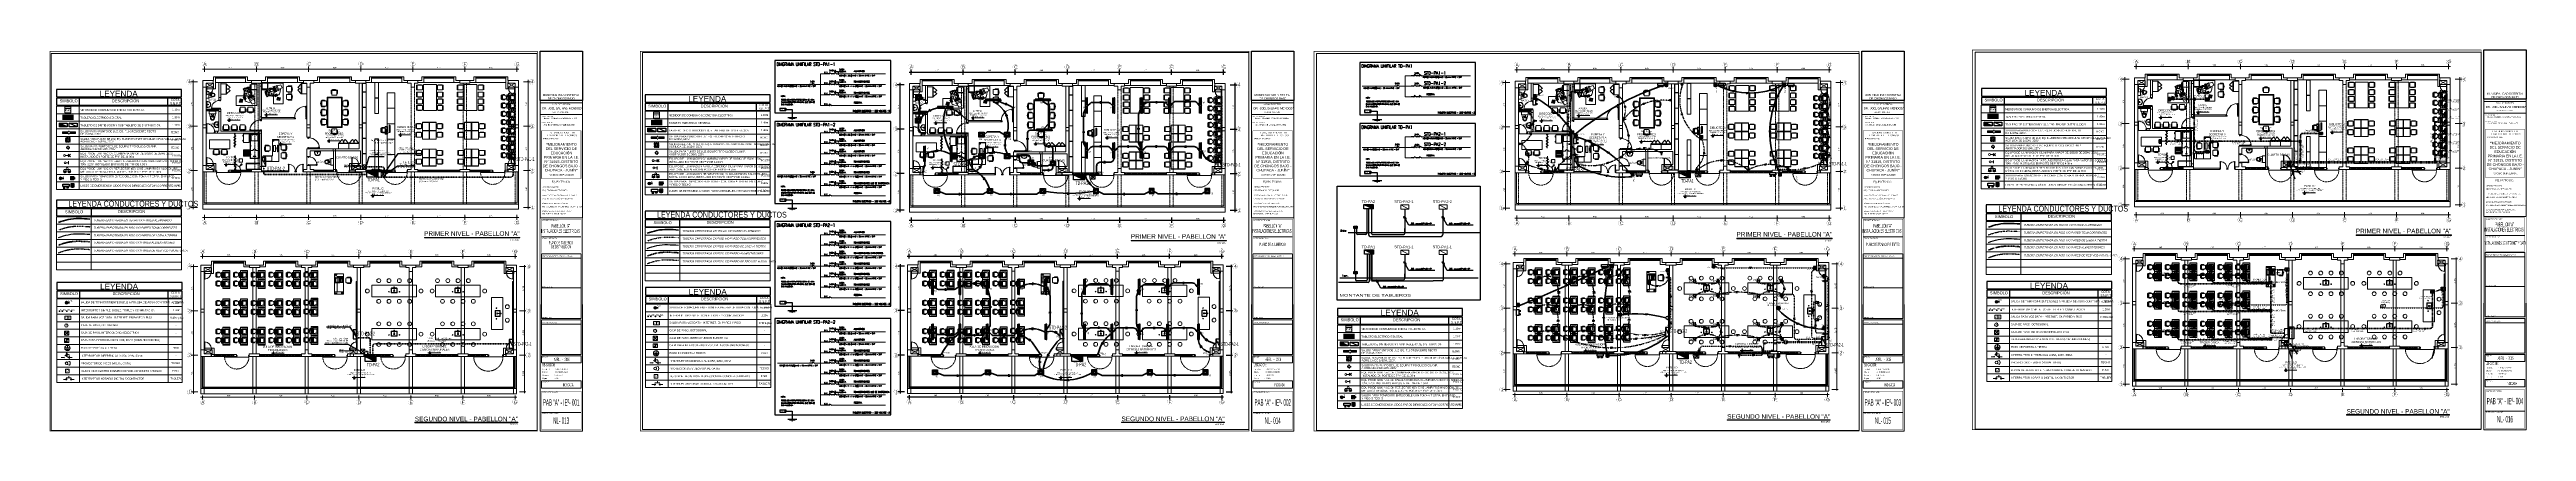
# Paper-space layout 'ELECTRICA PABELLON A' of a CAD drawing. Header units: millimetres. Extents: x -3401 to 451, y 2229 to 2822.
# The model-space entities are those that its viewports show. They can reach past a viewport. Long polylines and large blocks are cut down to what shows.
import ezdxf
from ezdxf.enums import TextEntityAlignment as Align

# ---------------------------------------------------------------- set-up
doc = ezdxf.new("R2010")
doc.units = ezdxf.units.MM
for name, pattern in [('ACAD_ISO04W100', [30, 24, -3, 0, -3]), ('ACAD_ISO07W100', [3, 0, -3]), ('ACAD_ISO15W100', [39, 12, -3, 12, -3, 0, -3, 0, -3, 0, -3]), ('CONTINUA', [0]), ('DASHDOT2', [12.7, 6.35, -3.175, 0, -3.175]), ('DASHED', [0.75, 0.5, -0.25]), ('DASHED2', [0.375, 0.25, -0.125]), ('DIVIDEX2', [63.5, 25.4, -12.7, 0, -12.7, 0, -12.7]), ('HIDDEN2', [0.1875, 0.125, -0.0625]), ('TRAZO_Y_PUNTO2', [0.5, 0.25, -0.125, 0, -0.125]), ('TRAZOS1', [0.15, 0.1, -0.05]), ('TRAZOS2', [0.225, 0.15, -0.075])]:
    doc.linetypes.add(name, pattern=pattern)
for name, color, linetype, lineweight in [('0-Accesorio', 4, 'Continuous', 20), ('06- DIAFRAMA UNIFILARES', 44, 'HIDDEN2', 15), ('20SIMBOLOS', 2, 'Continuous', 13), ('ACCESORIO', 4, 'Continuous', 20), ('ACCESORIOS', 4, 'Continuous', 18), ('ALIMENTADORES', 43, 'DASHDOT2', 50), ('buzones', 4, 'Continuous', 18), ('CAB30mm', 60, 'Continuous', 30), ('cables', 152, 'Continuous', 60), ('CASCO', 252, 'Continuous', 9), ('columnas', 1, 'Continuous', 5), ('CONDUCTOR', 162, 'Continuous', 40), ('COTAS', 7, 'Continuous', 9), ('curvas hijas a1m.', 8, 'Continuous', 5), ('FIERR2', 41, 'Continuous', 20), ('INST. TOMAC.', 3, 'DASHED', 30), ('INTERRUP', 220, 'Continuous', 25), ('LAMPARAS', 2, 'Continuous', 13), ('LAMPARAS AHORRADORAS', 2, 'Continuous', 20), ('linea 0.09', 50, 'Continuous', 9), ('membrete white', 7, 'Continuous', 9), ('Mobiliario GRCP', 25, 'Continuous', 20), ('MURO', 7, 'Continuous', 20), ('MURO A', 27, 'Continuous', 30), ('muros', 7, 'Continuous', 5), ('MUROS-BAJO', 250, 'Continuous', 20), ('RED ALUMBRADO', 6, 'Continuous', 40), ('RED RED TV CABLE', 241, 'ACAD_ISO15W100', 40), ('RED SEGURIDAD', 153, 'ACAD_ISO04W100', 40), ('RED TIERRA', 21, 'T_LINE', 30), ('SANIT', 160, 'Continuous', 60), ('SANITARIAS', 37, 'Continuous', 13), ('TABLERO', 122, 'Continuous', 25), ('tableros y cables', 14, 'Continuous', 18), ('TEX-ELEC', 7, 'Continuous', 30), ('TEXTO-CH', 2, 'Continuous', 18)]:
    doc.layers.add(name, color=color, linetype=linetype, lineweight=lineweight)
for name, color, linetype in [('06-LNA FZA', 150, 'Continuous'), ('10LAUXILIAR', 1, 'Continuous'), ('40ALUMBRADO', 5, 'Continuous'), ('B-NOTAS', 7, 'Continuous'), ('centro de luz', 90, 'Continuous'), ('Comunicaciones', 162, 'Continuous'), ('EQUIPOS', 4, 'Continuous'), ('G-TEXTOS-NOTAS', 7, 'Continuous'), ('LUMINARIAS', 2, 'Continuous'), ('membrete', 142, 'Continuous'), ('MONTANTES', 2, 'Continuous'), ('N° cond', 141, 'Continuous'), ('TEXTO-1', 4, 'Continuous'), ('TEXTO-2', 9, 'Continuous'), ('TOMACORRIENTE', 240, 'Continuous'), ('TRAZO', 1, 'Continuous')]:
    doc.layers.add(name, color=color, linetype=linetype)
doc.layers.add('Efec-muebles', color=7, linetype='Continuous', lineweight=13, true_color=0x85826f)
doc.layers.add('texto', color=7, linetype='Continuous', lineweight=9, true_color=0x000000)
doc.styles.add('1', font='arial.ttf')
doc.styles.add('2-SIETE', font='ARIALN.TTF', dxfattribs={"height": 0.07})
doc.styles.add('50-NOTAS', font='romans.shx', dxfattribs={"height": 0.1})
doc.styles.add('A-1', font='arial.ttf', dxfattribs={"height": 0.075})
doc.styles.add('ARIAL', font='arial.ttf')
doc.styles.add('ARIAL 010', font='', dxfattribs={"height": 0.1})
doc.styles.add('B-NOTAS', font='romans.shx', dxfattribs={"width": 0.8, "height": 2.5})
doc.styles.add('BYE', font='ARIALN.TTF', dxfattribs={"oblique": 10, "height": 2})
doc.styles.add('CECI', font='sanss___.ttf', dxfattribs={"width": 1.6, "height": 0.13})
doc.styles.add('EJES', font='sansso__.ttf', dxfattribs={"height": 0.2})
doc.styles.add('Escala', font='', dxfattribs={"height": 0.65})
doc.styles.add('MARIA', font='arial.ttf', dxfattribs={"height": 0.12})
doc.styles.add('NOMBRES', font='sansso__.ttf', dxfattribs={"width": 0.9, "height": 0.8})
doc.styles.add('NPT', font='arial.ttf', dxfattribs={"height": 0.1})
doc.styles.add('R60-50', font='arial.ttf', dxfattribs={"width": 1.3, "height": 0.12})
doc.styles.add('ROMAN', font='arial.ttf', dxfattribs={"width": 1.2})
doc.styles.add('ROMANS', font='romans.shx')
doc.styles.get("Standard").update_dxf_attribs({"font": 'arial.ttf'})
doc.styles.add('style1', font='arial.ttf')
doc.styles.add('style2', font='arial.ttf')
doc.styles.add('SWISS', font='arial.ttf', dxfattribs={"height": 0.1})
doc.styles.add('TEXT', font='arial.ttf', dxfattribs={"width": 1.2, "height": 0.05})
doc.styles.add('texto1', font='arial.ttf', dxfattribs={"width": 1.5})
doc.styles.add('texto2', font='arial.ttf', dxfattribs={"width": 0.8})
doc.styles.get('ARIAL 010').set_extended_font_data('Arial Black')
doc.styles.get('Escala').set_extended_font_data('Arial Narrow', italic=True)
doc.linetypes.add('T_LINE', pattern='A,12.7,-5.08,["T",Standard,S=2.54,R=0,X=-2.54,Y=-1.27],-6.35', length=24.13)
doc.dimstyles.new('1-50', dxfattribs={"dimtxt": 0.12, "dimasz": 0.05, "dimexe": 0.1, "dimexo": 0.1, "dimgap": 0.03, "dimtad": 1, "dimtoh": 1, "dimzin": 4, "dimdsep": 46, "dimtxsty": 'R60-50', "dimblk1": 'ARCHTICK', "dimblk2": 'ARCHTICK', "dimsah": 1, "dimcen": 0.09, "dimdle": 0.1, "dimclrd": 256, "dimclre": 256, "dimclrt": 7, "dimadec": 0, "dimazin": 0, "dimtfac": 1, "dimtix": 1, "dimtmove": 0, "dimatfit": 3, "dimfxl": 0, "dimtolj": 1, "dimtzin": 0, "dimarcsym": 0})
doc.dimstyles.new('DETEX50', dxfattribs={"dimtxt": 0.065, "dimasz": 0.05, "dimexe": 0.2, "dimexo": 0.2, "dimgap": 0.03, "dimtad": 1, "dimzin": 4, "dimdsep": 46, "dimtxsty": 'ROMAN', "dimblk1": 'DOT', "dimblk2": 'DOT', "dimsah": 1, "dimcen": 0, "dimse1": 1, "dimse2": 1, "dimclrd": 256, "dimclre": 256, "dimclrt": 256, "dimadec": 0, "dimazin": 0, "dimtfac": 1, "dimtmove": 1, "dimatfit": 3, "dimfxl": 0, "dimtvp": 1, "dimtolj": 1, "dimtzin": 0, "dimarcsym": 0})
doc.dimstyles.new('Esc  1  50', dxfattribs={"dimtxt": 0.1, "dimasz": 0.08, "dimexe": 0.2, "dimexo": 0.15, "dimgap": 0.065, "dimtad": 1, "dimzin": 4, "dimdsep": 46, "dimtxsty": 'Standard', "dimblk": 'OBLIQUE', "dimcen": 0.12, "dimdle": 0.15, "dimadec": 0, "dimazin": 0, "dimtfac": 1, "dimtix": 1, "dimtmove": 0, "dimatfit": 3, "dimldrblk": 'OBLIQUE', "dimfxl": 0, "dimarcsym": 0})

# ---------------------------------------------------------------- blocks, each defined once
blk = doc.blocks.new('SILLA1')
for p, q in [((-0.05, 0.2), (-0.4, 0.2)), ((-0.15, 0.25), (-0.37, 0.25)), ((-0.37, 0.2), (-0.37, -0.2)), ((-0.05, 0.2), (-0.15, 0.2)), ((0, -0.15), (0, 0.15)), ((-0.4, -0.2), (-0.05, -0.2)), ((-0.15, -0.25), (-0.37, -0.25))]:
    blk.add_line(p, q)
for centre, radius, start, end in [((-0.03, 0), 0.424, 151.8371, 208.1629), ((-0.03, 0), 0.394, 149.4733, 210.5267), ((-0.36, 0.22), 0.0256, 83.0309, 253.726), ((-0.15, 0.22), 0.0256, 286.274, 96.9691), ((-0.05, 0.15), 0.05, 0, 90), ((-0.36, -0.22), 0.0256, 106.274, 276.9691), ((-0.15, -0.22), 0.0256, 263.0309, 73.726), ((-0.05, -0.15), 0.05, 270, 0)]:
    blk.add_arc(centre, radius, start, end)
blk = doc.blocks.new('LAV-P')
at = {"layer": 'SANITARIAS', "linetype": 'CONTINUA', "lineweight": 5, "ltscale": 0.002}
for p, q in [((-0.24, 0), (-0.24, 0.17)), ((-0.24, 0), (0.24, 0)), ((-0.22, 0.07), (-0.22, 0.17)), ((-0.22, 0.07), (-0.01, 0.07)), ((-0.06, 0.15), (0.06, 0.15)), ((-0.02, 0.39), (0.02, 0.39)), ((-0.02, 0.37), (0.02, 0.37)), ((-0.01, 0.1), (0.01, 0.1)), ((-0.01, 0.06), (-0.01, 0.1)), ((0, 0.1), (0, 0.24)), ((0.01, 0.06), (0.01, 0.1)), ((0.01, 0.07), (0.22, 0.07)), ((0.22, 0.07), (0.22, 0.17)), ((0.24, 0), (0.24, 0.17))]:
    blk.add_line(p, q, dxfattribs=at)
for centre, radius in [((-0.07, 0.04), 0.0231), ((0, 0.15), 0.027), ((0.07, 0.04), 0.0231)]:
    blk.add_circle(centre, radius, dxfattribs=at)
for centre, radius, start, end in [((-0.02, 0.17), 0.221, 90, 180), ((-0.02, 0.17), 0.199, 90, 180), ((0, 0.04), 0.0231, 121.3084, 58.6916), ((0.02, 0.17), 0.221, 0, 90), ((0.02, 0.17), 0.199, 0, 90)]:
    blk.add_arc(centre, radius, start, end, dxfattribs=at)
blk = doc.blocks.new('ghjghg')
at = {"layer": 'Efec-muebles', "linetype": 'CONTINUA', "lineweight": 5, "ltscale": 0.002}
for p, q in [((722.41, 469.27), (722.41, 468.79)), ((722.61, 469.29), (722.43, 469.29)), ((722.43, 468.77), (722.61, 468.77)), ((722.62, 469.03), (722.63, 469.27)), ((722.63, 468.79), (722.62, 469.03)), ((722.63, 469.25), (722.93, 469.19)), ((722.63, 468.8), (722.97, 468.88)), ((722.78, 469.02), (722.78, 469.04)), ((722.8, 469.06), (722.81, 469.06)), ((722.81, 469), (722.8, 469)), ((722.81, 469.07), (722.83, 469.07)), ((722.83, 468.99), (722.81, 468.99)), ((722.87, 469.03), (722.87, 469.03))]:
    blk.add_line(p, q, dxfattribs=at)
for centre in [(722.68, 469.1), (722.68, 468.96)]:
    blk.add_circle(centre, 0.00635, dxfattribs=at)
for centre, radius, start, end in [((722.43, 469.27), 0.02, 90, 180), ((722.43, 468.79), 0.02, 180, 270), ((722.61, 469.27), 0.02, 357.5774, 90), ((722.61, 468.79), 0.02, 270, 2.4226), ((722.81, 469.04), 0.03, 90, 180), ((722.81, 469.02), 0.03, 180, 270), ((722.81, 469.03), 0.03, 0, 90), ((722.81, 469.03), 0.03, 270, 0), ((722.83, 469.03), 0.04, 0, 90), ((722.83, 469.03), 0.04, 270, 360)]:
    blk.add_arc(centre, radius, start, end, dxfattribs=at)
at = {"layer": 'Efec-muebles', "linetype": 'CONTINUA', "lineweight": 5, "ltscale": 0.002, "extrusion": (0, 0, -1)}
blk.add_ellipse((722.91, 469.03), major_axis=(0.18, 0), ratio=0.722222, dxfattribs=at)
at = {"layer": 'Efec-muebles', "linetype": 'CONTINUA', "lineweight": 5, "ltscale": 0.002}
for points, knots in [([(723.08, 469.03), (723.08, 469), (723.06, 468.97), (722.99, 468.92), (722.92, 468.9), (722.8, 468.93), (722.76, 468.96), (722.73, 469.04), (722.74, 469.09), (722.83, 469.15), (722.9, 469.16), (723.02, 469.13), (723.06, 469.09), (723.07, 469.05), (723.08, 469.04), (723.08, 469.03)], [0, 0, 0, 0, 0.74049, 0.74049, 1.813277, 1.813277, 2.886063, 2.886063, 3.958849, 3.958849, 5.031636, 5.031636, 6.104422, 6.104422, 6.283185, 6.283185, 6.283185, 6.283185]), ([(722.93, 469.19), (722.98, 469.18), (723.03, 469.17), (723.09, 469.11), (723.12, 469.07), (723.12, 469.03), (723.12, 469), (723.1, 468.97), (723.05, 468.91), (723.01, 468.89), (722.97, 468.88)], [4.853824, 4.853824, 4.853824, 4.853824, 5.580391, 5.580391, 6.283185, 6.283185, 6.283185, 6.822949, 6.822949, 7.551337, 7.551337, 7.551337, 7.551337])]:
    blk.add_open_spline(points, degree=3, knots=knots, dxfattribs=at)
blk = doc.blocks.new('RECTANG')
for p, q in [((1, 1), (0, 1)), ((0, 1), (0, 0)), ((0, 0), (1, 0)), ((1, 0), (1, 1))]:
    blk.add_line(p, q)
blk = doc.blocks.new('Silla-3')
at = {"color": 0}
for p, q in [((-0.45, 0.6), (-0.45, 0.33)), ((-0.42, 0.25), (-0.42, 0.3)), ((-0.4, 0.64), (-0.41, 0.64)), ((-0.41, 0.3), (-0.4, 0.3)), ((-0.4, 0.25), (-0.4, 0.3)), ((-0.37, 0.33), (-0.37, 0.6)), ((-0.34, 0.31), (-0.34, 0.65)), ((-0.34, 0.07), (-0.34, 0.07)), ((0.3, 0.03), (-0.3, 0.03)), ((-0.26, 0.16), (0.25, 0.16)), ((0.25, 0.23), (-0.26, 0.23)), ((-0.08, 0.91), (0.09, 0.91)), ((0.34, 0.65), (0.34, 0.31)), ((0.34, 0.07), (0.34, 0.07)), ((0.37, 0.33), (0.37, 0.6)), ((0.4, 0.64), (0.41, 0.64)), ((0.4, 0.25), (0.4, 0.3)), ((0.41, 0.3), (0.4, 0.3)), ((0.43, 0.25), (0.43, 0.3)), ((0.45, 0.6), (0.45, 0.33))]:
    blk.add_line(p, q, dxfattribs=at)
for centre, radius, start, end in [((-0.41, 0.6), 0.034, 90, 180), ((-0.41, 0.33), 0.034, 180, 270), ((-0.26, 0.25), 0.17, 180, 242.1194), ((-0.4, 0.6), 0.034, 0, 90), ((-0.4, 0.33), 0.034, 270, 0), ((-0.26, 0.25), 0.145, 180, 242.3805), ((-0.08, 0.65), 0.255, 90, 180), ((-0.26, 0.31), 0.085, 180, 270), ((-0.26, 0.07), 0.085, 90, 180), ((-0.3, 0.07), 0.0425, 180, 270), ((0.09, 0.65), 0.255, 0, 90), ((0.25, 0.31), 0.085, 270, 0), ((0.25, 0.07), 0.085, 360, 90), ((0.3, 0.07), 0.0425, 270, 360), ((0.25, 0.25), 0.145, 297.6195, 0), ((0.25, 0.25), 0.17, 297.8806, 360), ((0.4, 0.6), 0.034, 90, 180), ((0.4, 0.33), 0.034, 180, 270), ((0.41, 0.6), 0.034, 0, 90), ((0.41, 0.33), 0.034, 270, 0)]:
    blk.add_arc(centre, radius, start, end, dxfattribs=at)
blk = doc.blocks.new('lavaderok')
at = {"layer": 'Efec-muebles'}
for p, q in [((3033.94, 1660.94), (3033.86, 1660.94)), ((3033.9, 1660.9), (3033.9, 1660.98)), ((3034.1, 1661.18), (3034.1, 1660.9)), ((3034.3, 1661.2), (3034.12, 1661.2)), ((3034.12, 1660.88), (3034.5, 1660.88)), ((3034.29, 1661.25), (3034.29, 1661.23)), ((3034.3, 1661.25), (3034.29, 1661.25)), ((3034.3, 1661.23), (3034.29, 1661.23)), ((3034.3, 1661.06), (3034.3, 1661.28)), ((3034.32, 1661.06), (3034.32, 1661.28)), ((3034.33, 1661.25), (3034.32, 1661.25)), ((3034.33, 1661.23), (3034.32, 1661.23)), ((3034.5, 1661.2), (3034.32, 1661.2)), ((3034.33, 1661.25), (3034.33, 1661.23)), ((3034.52, 1660.9), (3034.52, 1661.18)), ((3034.77, 1660.94), (3034.68, 1660.94)), ((3034.72, 1660.9), (3034.72, 1660.98))]:
    blk.add_line(p, q, dxfattribs=at)
for points in [[(3034.3, 1661.23), (3034.11, 1661.23, 0.414214), (3034.07, 1661.19), (3034.07, 1660.89, 0.414214), (3034.11, 1660.85)], [(3034.11, 1660.85), (3034.51, 1660.85, 0.414214), (3034.55, 1660.89), (3034.55, 1661.19, 0.414214), (3034.51, 1661.23), (3034.32, 1661.23)]]:
    blk.add_lwpolyline(points, format="xyb", dxfattribs=at)
for centre, radius in [((3033.9, 1660.94), 0.0242), ((3033.9, 1660.94), 0.015), ((3033.9, 1660.94), 0.00883), ((3034.31, 1661.01), 0.025), ((3034.72, 1660.94), 0.0242), ((3034.72, 1660.94), 0.015), ((3034.72, 1660.94), 0.00883)]:
    blk.add_circle(centre, radius, dxfattribs=at)
for centre, radius, start, end in [((3034.12, 1661.18), 0.02, 90, 180), ((3034.12, 1660.9), 0.02, 180, 270), ((3034.31, 1661.01), 0.0383, 99.4862, 80.5138), ((3034.31, 1661.01), 0.0428, 103.9271, 76.0729), ((3034.31, 1661.28), 0.0296, 288.7841, 251.2159), ((3034.31, 1661.28), 0.0226, 294.9499, 245.0501), ((3034.31, 1661.28), 0.00952, 0, 180), ((3034.31, 1661.06), 0.0125, 139.6408, 40.3592), ((3034.31, 1661.06), 0.00953, 180, 0), ((3034.5, 1661.18), 0.02, 0, 90), ((3034.5, 1660.9), 0.02, 270, 0)]:
    blk.add_arc(centre, radius, start, end, dxfattribs=at)
blk = doc.blocks.new('sdsf')
at = {"layer": 'Efec-muebles'}
for p, q in [((3314.95, 1707.77), (3314.95, 1707.77)), ((3314.96, 1707.78), (3314.96, 1707.77)), ((3314.97, 1707.75), (3315, 1707.79)), ((3314.97, 1707.78), (3314.97, 1707.77)), ((3314.97, 1707.27), (3314.97, 1707.75)), ((3315, 1707.23), (3314.97, 1707.27)), ((3314.98, 1707.79), (3314.98, 1707.78)), ((3314.99, 1707.8), (3314.99, 1707.78)), ((3315, 1707.8), (3315, 1707.79)), ((3315, 1707.23), (3315, 1707.79)), ((3315, 1707.79), (3315.04, 1707.79)), ((3315.04, 1707.23), (3315, 1707.23)), ((3315.01, 1707.81), (3315.01, 1707.79)), ((3315.02, 1707.81), (3315.02, 1707.8)), ((3315.03, 1707.82), (3315.03, 1707.8)), ((3315.04, 1707.82), (3315.04, 1707.81)), ((3315.04, 1707.79), (3315.04, 1707.23)), ((3315.05, 1707.83), (3315.06, 1707.81)), ((3315.05, 1707.83), (3315.05, 1707.81)), ((3315.06, 1707.83), (3315.07, 1707.81)), ((3315.07, 1707.83), (3315.08, 1707.81)), ((3315.08, 1707.82), (3315.09, 1707.81)), ((3315.09, 1707.82), (3315.1, 1707.81)), ((3315.1, 1707.82), (3315.1, 1707.81)), ((3315.11, 1707.82), (3315.11, 1707.81)), ((3315.12, 1707.82), (3315.12, 1707.81)), ((3315.13, 1707.83), (3315.13, 1707.81)), ((3315.14, 1707.83), (3315.14, 1707.82)), ((3315.15, 1707.83), (3315.15, 1707.82)), ((3315.16, 1707.78), (3315.16, 1707.91)), ((3315.16, 1707.91), (3315.36, 1707.91)), ((3315.16, 1707.84), (3315.16, 1707.83)), ((3315.36, 1707.78), (3315.16, 1707.78)), ((3315.16, 1707.75), (3315.16, 1707.33)), ((3315.36, 1707.75), (3315.16, 1707.75)), ((3315.16, 1707.33), (3315.36, 1707.33)), ((3315.17, 1707.84), (3315.17, 1707.83)), ((3315.18, 1707.85), (3315.18, 1707.83)), ((3315.19, 1707.85), (3315.19, 1707.84)), ((3315.2, 1707.82), (3315.2, 1707.87)), ((3315.2, 1707.87), (3315.28, 1707.87)), ((3315.2, 1707.85), (3315.2, 1707.84)), ((3315.2, 1707.84), (3315.24, 1707.84)), ((3315.28, 1707.82), (3315.2, 1707.82)), ((3315.21, 1707.73), (3315.21, 1707.66)), ((3315.34, 1707.73), (3315.21, 1707.73)), ((3315.21, 1707.66), (3315.34, 1707.66)), ((3315.21, 1707.64), (3315.21, 1707.36)), ((3315.34, 1707.64), (3315.21, 1707.64)), ((3315.21, 1707.36), (3315.34, 1707.36)), ((3315.24, 1707.82), (3315.24, 1707.87)), ((3315.3, 1707.86), (3315.28, 1707.87)), ((3315.28, 1707.82), (3315.3, 1707.82)), ((3315.28, 1707.64), (3315.28, 1707.57)), ((3315.31, 1707.84), (3315.3, 1707.86)), ((3315.3, 1707.82), (3315.31, 1707.84)), ((3315.31, 1707.84), (3315.31, 1707.84)), ((3315.34, 1707.66), (3315.34, 1707.73)), ((3315.34, 1707.36), (3315.34, 1707.64)), ((3315.36, 1707.91), (3315.36, 1707.78)), ((3315.36, 1707.33), (3315.36, 1707.75)), ((3315.55, 1707.76), (3315.4, 1707.76)), ((3315.4, 1707.45), (3315.55, 1707.45)), ((3315.41, 1707.79), (3315.41, 1707.79)), ((3315.41, 1707.42), (3315.41, 1707.42)), ((3315.42, 1707.81), (3315.55, 1707.81)), ((3315.55, 1707.77), (3315.42, 1707.77)), ((3315.55, 1707.44), (3315.42, 1707.44)), ((3315.42, 1707.4), (3315.55, 1707.4)), ((3315.58, 1707.8), (3315.56, 1707.8)), ((3315.56, 1707.79), (3315.56, 1707.79)), ((3315.58, 1707.79), (3315.56, 1707.79)), ((3315.58, 1707.42), (3315.56, 1707.42)), ((3315.56, 1707.42), (3315.56, 1707.42)), ((3315.58, 1707.41), (3315.56, 1707.41)), ((3315.59, 1707.49), (3315.59, 1707.72)), ((3315.62, 1707.72), (3315.62, 1707.49)), ((3315.66, 1707.76), (3315.66, 1707.76)), ((3315.66, 1707.45), (3315.66, 1707.45)), ((3315.68, 1707.47), (3315.68, 1707.74))]:
    blk.add_line(p, q, dxfattribs=at)
for centre, radius, start, end in [((3315.4, 1707.64), 0.116, 90, 180), ((3315.4, 1707.57), 0.116, 180, 270), ((3315.42, 1707.79), 0.0155, 90, 180), ((3315.42, 1707.79), 0.0155, 180, 270), ((3315.42, 1707.42), 0.0155, 90, 180), ((3315.42, 1707.42), 0.0155, 180, 270), ((3315.55, 1707.79), 0.0155, 0, 90), ((3315.55, 1707.79), 0.0155, 270, 0), ((3315.55, 1707.72), 0.0387, 360, 90), ((3315.55, 1707.49), 0.0387, 270, 0), ((3315.55, 1707.42), 0.0155, 0, 90), ((3315.55, 1707.42), 0.0155, 270, 0), ((3315.58, 1707.72), 0.0773, 27.8806, 90), ((3315.58, 1707.72), 0.0657, 27.6195, 90), ((3315.58, 1707.49), 0.0657, 270, 332.3805), ((3315.58, 1707.49), 0.0773, 270, 332.1194), ((3315.66, 1707.72), 0.0387, 90, 180), ((3315.66, 1707.49), 0.0387, 180, 270), ((3315.66, 1707.74), 0.0193, 360, 90), ((3315.66, 1707.47), 0.0193, 270, 0)]:
    blk.add_arc(centre, radius, start, end, dxfattribs=at)
blk = doc.blocks.new('dssa')
at = {"layer": 'Efec-muebles'}
for p, q in [((0, 0.02), (0.04, 0.02)), ((0, 0), (0.04, 0)), ((0, -0.29), (0.04, -0.29)), ((0, -0.32), (0.04, -0.32))]:
    blk.add_line(p, q, dxfattribs=at)
for points in [[(0, -0.33), (-0.4, -0.33), (-0.4, 0.03), (0, 0.03), (0, -0.33)], [(-0.05, 0.05), (-0.33, 0.05)], [(-0.33, 0.03), (-0.05, 0.03)], [(-0.33, -0.33), (-0.05, -0.33)], [(-0.05, -0.35), (-0.33, -0.35)]]:
    blk.add_lwpolyline(points, dxfattribs=at)
blk.add_lwpolyline([(0.05, 0.03), (0.04, 0.03), (0.04, -0.33), (0.05, -0.33)], close=True, dxfattribs=at)
for centre, start, end in [((-0.33, 0.04), 90, 270), ((-0.05, 0.04), 270, 90), ((-0.33, -0.34), 90, 270), ((-0.05, -0.34), 270, 90)]:
    blk.add_arc(centre, 0.00947, start, end, dxfattribs=at)
blk = doc.blocks.new('MUEBLE MAESTRO INT')
at = {"layer": 'Efec-muebles', "lineweight": 15}
for p, q in [((3228.44, 1644.78), (3228.44, 1646.36)), ((3228.44, 1646.36), (3229.14, 1646.36)), ((3228.78, 1646.06), (3228.52, 1646.02)), ((3228.52, 1646.02), (3228.52, 1645.76)), ((3228.52, 1645.76), (3228.78, 1645.72)), ((3228.81, 1646.06), (3228.78, 1646.06)), ((3228.78, 1646.06), (3228.78, 1645.72)), ((3228.78, 1645.72), (3228.81, 1645.72)), ((3228.81, 1645.72), (3228.81, 1646.06)), ((3228.85, 1646.09), (3228.83, 1646.09)), ((3228.83, 1646.09), (3228.83, 1645.97)), ((3228.83, 1645.97), (3228.85, 1645.97)), ((3229.14, 1646.36), (3229.14, 1644.78)), ((3229.32, 1646.02), (3229.32, 1645.72)), ((3229.72, 1646.07), (3229.37, 1646.07)), ((3229.37, 1645.67), (3229.72, 1645.67)), ((3229.37, 1645.67), (3229.47, 1645.67)), ((3229.47, 1646.12), (3229.69, 1646.12)), ((3229.47, 1645.62), (3229.69, 1645.62)), ((3229.69, 1645.67), (3229.69, 1646.07)), ((3229.14, 1644.78), (3228.44, 1644.78))]:
    blk.add_line(p, q, dxfattribs=at)
for points in [[(3228.65, 1646.17), (3229.13, 1646.17), (3229.13, 1644.98), (3228.65, 1644.98)], [(3228.49, 1644.96), (3228.62, 1644.96), (3228.62, 1644.83), (3228.49, 1644.83)], [(3228.98, 1644.91), (3229.1, 1644.91), (3229.1, 1644.84), (3228.98, 1644.84)]]:
    blk.add_lwpolyline(points, close=True, dxfattribs=at)
blk.add_circle((3228.55, 1646.29), 0.053, dxfattribs=at)
for centre, radius, start, end in [((3229.37, 1646.02), 0.05, 90, 180), ((3229.37, 1645.72), 0.05, 180, 270), ((3229.48, 1646.09), 0.0256, 83.0309, 253.726), ((3229.48, 1645.64), 0.0256, 106.274, 276.9691), ((3229.69, 1646.09), 0.0256, 286.274, 96.9691), ((3229.69, 1645.64), 0.0256, 263.0309, 73.726), ((3229.35, 1645.87), 0.394, 329.4733, 30.5267), ((3229.35, 1645.87), 0.424, 331.8371, 28.1629)]:
    blk.add_arc(centre, radius, start, end, dxfattribs=at)
for p, xscale, yscale, zscale, rotation in [((3228.85, 1645.67), 0.4476315789474938, 0.3623684210524516, 0.4476315789474938, 89.99999999761354), ((3229.07, 1645.69), 0.4049999999990632, 0.1705263157894024, 0.4049999999990632, 89.9999999976196), ((3229.05, 1646), 0.06394736842003113, 0.1065789473682344, 0.06394736842003113, 89.99999999755532), ((3229.05, 1645.71), 0.2771052631587736, 0.1065789473682344, 0.2771052631587736, 89.99999999764933)]:
    blk.add_blockref('RECTANG', p, dxfattribs=dict(at, xscale=xscale, yscale=yscale, zscale=zscale, rotation=rotation))
blk = doc.blocks.new('H-7')
at = {"layer": 'Efec-muebles'}
for p, q in [((-1.59, 0.15), (-1.5, 0.15)), ((-1.59, 0.13), (-1.59, 0.15)), ((-1.59, 0.13), (-1.51, 0.13)), ((-1.51, 0.13), (-1.42, 0.04)), ((-1.5, 0.15), (-1.41, 0.06)), ((-1.27, 0.24), (-1.45, 0.06)), ((-1.26, 0.22), (-1.44, 0.04)), ((-1.3, 0.22), (-1.12, 0.04)), ((-1.29, 0.24), (-1.11, 0.06)), ((-0.97, 0.24), (-1.15, 0.06)), ((-0.96, 0.22), (-1.14, 0.04)), ((-1, 0.22), (-0.82, 0.04)), ((-0.99, 0.24), (-0.81, 0.06)), ((-0.67, 0.24), (-0.85, 0.06)), ((-0.66, 0.22), (-0.84, 0.04)), ((-0.7, 0.22), (-0.52, 0.04)), ((-0.69, 0.24), (-0.51, 0.06)), ((-0.37, 0.24), (-0.55, 0.06)), ((-0.36, 0.22), (-0.54, 0.04)), ((-0.4, 0.22), (-0.31, 0.13)), ((-0.39, 0.24), (-0.3, 0.15)), ((-0.31, 0.13), (-0.21, 0.13)), ((-0.3, 0.15), (-0.21, 0.15)), ((-0.19, 0.22), (-0.21, 0.22)), ((-0.21, 0.22), (-0.21, 0.07)), ((-0.21, 0.07), (-0.19, 0.07)), ((-0.19, 0.07), (-0.19, 0.22)), ((-0.16, 0.22), (-0.18, 0.22)), ((-0.18, 0.22), (-0.18, 0.07)), ((-0.18, 0.07), (-0.16, 0.07)), ((-0.16, 0.07), (-0.16, 0.22)), ((-0.12, 0.22), (-0.14, 0.22)), ((-0.14, 0.22), (-0.14, 0.07)), ((-0.14, 0.07), (-0.12, 0.07)), ((-0.12, 0.07), (-0.12, 0.22)), ((-0.09, 0.22), (-0.11, 0.22)), ((-0.11, 0.22), (-0.11, 0.07)), ((-0.11, 0.07), (-0.09, 0.07)), ((-0.09, 0.07), (-0.09, 0.22))]:
    blk.add_line(p, q, dxfattribs=at)
blk = doc.blocks.new('D-9')
at = {"layer": 'Efec-muebles'}
for p, q in [((-0.01, 0.02), (-0.08, 0.25)), ((-0.08, 0.25), (-0.07, 0.25)), ((0, 0.02), (-0.07, 0.25)), ((-0.01, 0.02), (-0.02, 0.01)), ((-0.02, 0.01), (-0.02, -0.01)), ((0.01, 0.02), (-0.01, 0.02)), ((0.02, 0.01), (0.01, 0.02)), ((0.02, 0), (0.02, 0.01)), ((-0.17, -0.16), (-0.19, -0.18)), ((-0.18, -0.19), (-0.19, -0.18)), ((-0.16, -0.17), (-0.18, -0.19)), ((-0.02, -0.01), (-0.14, -0.13)), ((-0.01, -0.02), (-0.13, -0.14)), ((-0.01, -0.02), (-0.02, -0.01)), ((-0.01, -0.02), (0.01, -0.02)), ((0.01, -0.02), (0.02, -0.01)), ((0.02, 0), (0.25, -0.07)), ((0.02, 0), (0.02, -0.01)), ((0.02, -0.01), (0.25, -0.08)), ((0.25, -0.08), (0.25, -0.07))]:
    blk.add_line(p, q, dxfattribs=at)
for centre, radius in [((0, 0), 0.0155), ((-0.15, -0.15), 0.0439), ((-0.15, -0.15), 0.0213)]:
    blk.add_circle(centre, radius, dxfattribs=at)
blk = doc.blocks.new('NENE')
at = {"layer": 'Efec-muebles'}
for p, q in [((3086.06, 1563.99, -0.01), (3086.06, 1565.87, -0.01)), ((3086.08, 1563.99, -0.01), (3086.08, 1565.87, -0.01)), ((3086.08, 1565.63, -0.01), (3086.11, 1565.63, -0.01)), ((3086.08, 1565.53, -0.01), (3086.11, 1565.53, -0.01)), ((3086.27, 1565.28, -0.01), (3086.08, 1565.28, -0.01)), ((3086.08, 1564.98, -0.01), (3086.11, 1564.98, -0.01)), ((3086.08, 1564.88, -0.01), (3086.11, 1564.88, -0.01)), ((3086.08, 1564.33, -0.01), (3086.11, 1564.33, -0.01)), ((3086.08, 1564.23, -0.01), (3086.11, 1564.23, -0.01)), ((3086.1, 1565.9, -0.01), (3086.69, 1565.9, -0.01)), ((3086.1, 1565.88, -0.01), (3086.69, 1565.88, -0.01)), ((3086.11, 1565.63, -0.01), (3086.11, 1565.53, -0.01)), ((3086.11, 1564.88, -0.01), (3086.11, 1564.98, -0.01)), ((3086.11, 1564.23, -0.01), (3086.11, 1564.33, -0.01)), ((3086.13, 1564.04, -0.01), (3086.13, 1564.52, -0.01)), ((3086.64, 1564.53, -0.01), (3086.15, 1564.53, -0.01)), ((3086.31, 1565.75, -0.01), (3086.48, 1565.75, -0.01)), ((3086.31, 1565.73, -0.01), (3086.48, 1565.73, -0.01)), ((3086.71, 1565.28, -0.01), (3086.52, 1565.28, -0.01)), ((3086.66, 1564.52, -0.01), (3086.66, 1564.04, -0.01)), ((3086.71, 1565.63, -0.01), (3086.68, 1565.63, -0.01)), ((3086.68, 1565.53, -0.01), (3086.68, 1565.63, -0.01)), ((3086.71, 1565.53, -0.01), (3086.68, 1565.53, -0.01)), ((3086.68, 1564.98, -0.01), (3086.68, 1564.88, -0.01)), ((3086.71, 1564.98, -0.01), (3086.68, 1564.98, -0.01)), ((3086.71, 1564.88, -0.01), (3086.68, 1564.88, -0.01)), ((3086.68, 1564.33, -0.01), (3086.68, 1564.23, -0.01)), ((3086.71, 1564.33, -0.01), (3086.68, 1564.33, -0.01)), ((3086.71, 1564.23, -0.01), (3086.68, 1564.23, -0.01)), ((3086.71, 1565.87, -0.01), (3086.71, 1563.99, -0.01)), ((3086.73, 1565.87, -0.01), (3086.73, 1563.99, -0.01)), ((3086.69, 1563.98, -0.01), (3086.1, 1563.98, -0.01)), ((3086.69, 1563.95, -0.01), (3086.1, 1563.95, -0.01)), ((3086.64, 1564.03, -0.01), (3086.15, 1564.03, -0.01)), ((3086.25, 1564.08, -0.01), (3086.23, 1564.08, -0.01)), ((3086.23, 1564.03, -0.01), (3086.23, 1564.08, -0.01)), ((3086.25, 1564.03, -0.01), (3086.25, 1564.08, -0.01)), ((3086.55, 1564.08, -0.01), (3086.53, 1564.08, -0.01)), ((3086.53, 1564.03, -0.01), (3086.53, 1564.08, -0.01)), ((3086.55, 1564.03, -0.01), (3086.55, 1564.08, -0.01))]:
    blk.add_line(p, q, dxfattribs=at)
for centre, radius, start, end in [((3086.1, 1565.87, -0.01), 0.0375, 90, 180), ((3086.1, 1565.87, -0.01), 0.0125, 90, 180), ((3086.15, 1564.52, -0.01), 0.0125, 90, 180), ((3086.39, 1565.28, -0.01), 0.125, 180, 0), ((3086.31, 1565.74, -0.01), 0.0125, 90, 270), ((3086.48, 1565.74, -0.01), 0.0125, 270, 90), ((3086.64, 1564.52, -0.01), 0.0125, 0, 90), ((3086.69, 1565.87, -0.01), 0.0375, 0, 90), ((3086.69, 1565.87, -0.01), 0.0125, 0, 90), ((3086.1, 1563.99, -0.01), 0.0375, 180, 270), ((3086.1, 1563.99, -0.01), 0.0125, 180, 270), ((3086.15, 1564.04, -0.01), 0.0125, 180, 270), ((3086.64, 1564.04, -0.01), 0.0125, 270, 0), ((3086.69, 1563.99, -0.01), 0.0125, 270, 0), ((3086.69, 1563.99, -0.01), 0.0375, 270, 0)]:
    blk.add_arc(centre, radius, start, end, dxfattribs=at)
blk = doc.blocks.new('HLMS')
at = {"layer": 'Efec-muebles'}
for p, q in [((3085.51, 1565.23, -0.01), (3085.94, 1565.23, -0.01)), ((3085.51, 1565.16, -0.01), (3085.94, 1565.16, -0.01)), ((3085.51, 1564.98, -0.01), (3085.94, 1564.98, -0.01)), ((3085.51, 1564.91, -0.01), (3085.94, 1564.91, -0.01)), ((3085.52, 1565.23, -0.01), (3085.95, 1565.23, -0.01)), ((3085.52, 1565.16, -0.01), (3085.95, 1565.16, -0.01)), ((3085.52, 1564.98, -0.01), (3085.95, 1564.98, -0.01)), ((3085.52, 1564.91, -0.01), (3085.95, 1564.91, -0.01))]:
    blk.add_line(p, q, dxfattribs=at)
at = {"layer": 'Efec-muebles', "elevation": -0.01}
for points in [[(3085.95, 1565.03), (3085.95, 1565.32), (3085.5, 1565.32), (3085.5, 1565.03)], [(3085.5, 1565.03), (3085.5, 1564.82), (3085.95, 1564.82), (3085.95, 1565.03)], [(3085.96, 1565.03), (3085.96, 1565.32), (3085.51, 1565.32), (3085.51, 1565.03)], [(3085.51, 1565.03), (3085.51, 1565.06), (3085.94, 1565.06), (3085.94, 1565.03)], [(3085.94, 1565.03), (3085.94, 1564.83), (3085.51, 1564.83), (3085.51, 1565.03)], [(3085.51, 1565.03), (3085.51, 1564.82), (3085.96, 1564.82), (3085.96, 1565.03)], [(3085.52, 1565.03), (3085.52, 1565.06), (3085.95, 1565.06), (3085.95, 1565.03)], [(3085.95, 1565.03), (3085.95, 1564.83), (3085.52, 1564.83), (3085.52, 1565.03)]]:
    blk.add_lwpolyline(points, dxfattribs=at)
for points in [[(3085.94, 1565.31), (3085.51, 1565.31), (3085.51, 1565.08), (3085.94, 1565.08)], [(3085.95, 1565.31), (3085.52, 1565.31), (3085.52, 1565.08), (3085.95, 1565.08)]]:
    blk.add_lwpolyline(points, close=True, dxfattribs=at)
blk = doc.blocks.new('AGAG')
at = {"layer": 'Efec-muebles', "elevation": -0.01}
for points in [[(3084.35, 1564.5), (3084.35, 1564.41), (3084.32, 1564.41), (3084.32, 1564.5)], [(3084.35, 1564.02), (3084.35, 1564.1), (3084.32, 1564.1), (3084.32, 1564.02)], [(3084.37, 1564.47), (3084.37, 1564.44), (3084.35, 1564.44), (3084.35, 1564.47)], [(3084.37, 1564.59), (3084.37, 1563.93), (3084.83, 1563.93), (3084.83, 1564.59)], [(3084.83, 1564.47), (3084.83, 1564.44), (3084.85, 1564.44), (3084.85, 1564.47)], [(3084.85, 1564.5), (3084.85, 1564.41), (3084.89, 1564.41), (3084.89, 1564.5)], [(3084.85, 1564.02), (3084.85, 1564.1), (3084.89, 1564.1), (3084.89, 1564.02)], [(3084.37, 1564.05), (3084.37, 1564.07), (3084.35, 1564.07), (3084.35, 1564.05)], [(3084.83, 1564.05), (3084.83, 1564.07), (3084.85, 1564.07), (3084.85, 1564.05)]]:
    blk.add_lwpolyline(points, close=True, dxfattribs=at)
blk = doc.blocks.new('UIO')
at = {"layer": 'Efec-muebles', "lineweight": 15}
for p, q in [((845.43, 355.95), (845.78, 355.95)), ((845.78, 355.55), (845.43, 355.55)), ((845.68, 356), (845.47, 356)), ((845.47, 355.55), (845.47, 355.95)), ((845.68, 355.5), (845.47, 355.5)), ((845.78, 355.55), (845.68, 355.55)), ((845.83, 355.9), (845.83, 355.6))]:
    blk.add_line(p, q, dxfattribs=at)
for centre, radius, start, end in [((845.81, 355.75), 0.424, 151.8371, 208.1629), ((845.81, 355.75), 0.394, 149.4733, 210.5267), ((845.47, 355.97), 0.0256, 83.0309, 253.726), ((845.47, 355.52), 0.0256, 106.274, 276.9691), ((845.68, 355.97), 0.0256, 286.274, 96.9691), ((845.68, 355.52), 0.0256, 263.0309, 73.726), ((845.78, 355.9), 0.05, 0, 90), ((845.78, 355.6), 0.05, 270, 0)]:
    blk.add_arc(centre, radius, start, end, dxfattribs=at)
blk = doc.blocks.new('MA-3234')
at = {"layer": 'Efec-muebles', "lineweight": 18}
blk.add_lwpolyline([(-0.125, 0.125), (0.125, 0.125), (0.125, -0.125), (-0.125, -0.125)], close=True, dxfattribs=at)
blk = doc.blocks.new('MA-28')
at = {"layer": 'Efec-muebles', "lineweight": 15}
for p, q in [((-1.28, 0.25), (-1.28, 0.67)), ((-0.24, 0.25), (-0.24, 0.67))]:
    blk.add_line(p, q, dxfattribs=at)
for points in [[(-0.24, 0.67), (-1.29, 0.67), (-1.29, 0.25), (-0.24, 0.25)], [(-0.24, 0.24), (-1.29, 0.24), (-1.29, 0.22), (-0.24, 0.22)]]:
    blk.add_lwpolyline(points, close=True, dxfattribs=at)
blk = doc.blocks.new('silla 01')
at = {"layer": 'Efec-muebles'}
for p, q in [((3688.63, 1240.01), (3688.63, 1240.23)), ((3688.68, 1239.91), (3688.68, 1240.26)), ((3688.68, 1240.23), (3689.08, 1240.23)), ((3688.68, 1239.91), (3688.68, 1240.01)), ((3689.03, 1239.86), (3688.73, 1239.86)), ((3689.08, 1240.26), (3689.08, 1239.91)), ((3689.13, 1240.01), (3689.13, 1240.23))]:
    blk.add_line(p, q, dxfattribs=at)
for centre, radius, start, end in [((3688.65, 1240.23), 0.0256, 16.274, 186.9691), ((3688.65, 1240.02), 0.0256, 173.0309, 343.726), ((3688.88, 1239.89), 0.424, 61.8371, 118.1629), ((3688.88, 1239.89), 0.394, 59.4733, 120.5267), ((3688.73, 1239.91), 0.05, 180, 270), ((3689.03, 1239.91), 0.05, 270, 0), ((3689.1, 1240.23), 0.0256, 353.0309, 163.726), ((3689.1, 1240.02), 0.0256, 196.274, 6.9691)]:
    blk.add_arc(centre, radius, start, end, dxfattribs=at)
blk = doc.blocks.new('ws')
at = {"layer": 'Efec-muebles'}
for p, q in [((-1204, 535), (-1204, 985)), ((-1204, 985), (-774, 985)), ((-1204, 535), (-774, 535)), ((-1183, 525), (-989, 487)), ((-1183, 498), (-989, 460)), ((-1183, 472), (-989, 434)), ((-796, 525), (-989, 487)), ((-796, 498), (-989, 460)), ((-796, 472), (-989, 434)), ((-774, 535), (-774, 985)), ((-363, 693), (-227, 753)), ((-363, 693), (-314, 583)), ((-337, 682), (-252, 720)), ((-337, 682), (-306, 610)), ((-330, 664), (-244, 702)), ((-322, 646), (-236, 684)), ((-320, 690), (-289, 618)), ((-314, 628), (-228, 666)), ((-308, 569), (-306, 566)), ((-306, 610), (-220, 648)), ((-303, 698), (-271, 626)), ((-301, 553), (-300, 551)), ((-298, 598), (-281, 606)), ((-298, 598), (-295, 591)), ((-294, 539), (-287, 521)), ((-291, 582), (-291, 582)), ((-291, 582), (-291, 582)), ((-291, 582), (-291, 582)), ((-291, 582), (-291, 582)), ((-286, 705), (-254, 633)), ((-286, 570), (-283, 565)), ((-282, 586), (-257, 597)), ((-282, 564), (-277, 567)), ((-281, 606), (-274, 589)), ((-280, 507), (-184, 288)), ((-278, 552), (-276, 548)), ((-276, 548), (-272, 550)), ((-274, 589), (-266, 571)), ((-271, 577), (-271, 577)), ((-269, 713), (-237, 641)), ((-267, 539), (-261, 542)), ((-266, 571), (-249, 579)), ((-264, 522), (-176, 321)), ((-263, 519), (-178, 557)), ((-263, 554), (-259, 555)), ((-263, 519), (-262, 520)), ((-259, 556), (-259, 555)), ((-259, 556), (-259, 555)), ((-257, 597), (-249, 579)), ((-65, 164), (-257, 87)), ((-243, 50), (-257, 87)), ((-255, 501), (-170, 539)), ((-253, 545), (-186, 575)), ((-252, 720), (-220, 648)), ((-247, 528), (-159, 329)), ((-246, 617), (-212, 632)), ((-246, 617), (-238, 599)), ((-238, 599), (-204, 614)), ((-237, 552), (-142, 336)), ((-235, 593), (-200, 608)), ((-235, 593), (-227, 575)), ((-230, 491), (-162, 521)), ((-229, 624), (-221, 606)), ((-227, 753), (-49, 347)), ((-227, 575), (-192, 590)), ((-222, 473), (-154, 503)), ((-220, 560), (-125, 344)), ((-217, 600), (-210, 582)), ((-216, 411), (-130, 449)), ((-214, 455), (-146, 485)), ((-212, 632), (-204, 614)), ((-208, 393), (-122, 431)), ((-206, 437), (-138, 467)), ((-203, 567), (-107, 351)), ((-200, 608), (-192, 590)), ((-200, 375), (-114, 413)), ((-192, 357), (-106, 395)), ((0, 0), (-192, -77)), ((-186, 575), (-90, 359)), ((-184, 339), (-98, 377)), ((-184, 288), (-49, 347)), ((-176, 321), (-90, 359)), ((-49, 800), (-139, 760)), ((-139, 760), (20, 400)), ((0, 0), (-65, 164)), ((110, 440), (-49, 800)), ((14, 770), (251, 851)), ((20, 400), (110, 440)), ((130, 506), (350, 626)), ((251, 851), (350, 626)), ((446, -615), (446, 985)), ((-192, -77), (-218, -13)), ((-54, -321), (-6, -105)), ((186, -375), (-54, -321)), ((-39, -312), (21, -326)), ((-24, -246), (-38, -306)), ((-38, -306), (16, -318)), ((30, -258), (-24, -246)), ((37, -253), (-23, -240)), ((-23, -297), (-15, -261)), ((-23, -297), (169, -340)), ((177, -304), (-15, -261)), ((-6, -105), (235, -159)), ((28, -125), (4, -233)), ((4, -233), (52, -244)), ((16, -318), (19, -306)), ((21, -326), (25, -308)), ((27, -270), (30, -258)), ((28, -125), (76, -136)), ((28, -239), (52, -131)), ((33, -271), (37, -253)), ((52, -244), (76, -136)), ((129, -180), (118, -228)), ((118, -228), (190, -244)), ((124, -342), (127, -330)), ((178, -355), (124, -342)), ((201, -196), (129, -180)), ((135, -294), (138, -282)), ((138, -282), (192, -294)), ((169, -340), (177, -304)), ((192, -294), (178, -355)), ((235, -159), (186, -375)), ((190, -244), (201, -196))]:
    blk.add_line(p, q, dxfattribs=at)
blk.add_lwpolyline([(-526, 535), (-754, 535), (-754, 985), (446, 985), (446, -615), (-304, -615), (-304, 61)], dxfattribs=at)
for centre, start, end in [((-526, 268), 335.32067, 90), ((-38, 52), 155.32067, 181.97491)]:
    blk.add_arc(centre, 267, start, end, dxfattribs=at)
at = {"layer": 'Efec-muebles', "extrusion": (0, 0, -1)}
for centre, major_axis, start_param, end_param in [((-923, 234), (-100, 100), 0.4691211, 1.4126888), ((-268, 374), (-682, 156), -0.9064932, -0.2321055), ((-268, 374), (-643, 147), -0.9138997, -0.2217989), ((-30, -714), (-976, 976), 0.1182482, 0.2723796), ((-743, 217), (-71.2, 71.2), 2.9059469, 7.4805154), ((-30, -714), (-945, 945), 0.134396, 0.194827), ((-862, 65), (-100, 100), 2.6107569, 3.5543247), ((-776, 1365), (-976, 976), 3.7406899, 3.9051975), ((-716, 229), (-63.1, 63.1), 0.6118573, 3.252384), ((-776, 1365), (-945, 945), 3.7913288, 3.8890498), ((-707, 307), (-3.19, 3.19), 1.8180004, 2.7719846), ((-452, 259), (-185, 185), 4.3237245, 5.0102849), ((-224, -811), (-945, 945), 0.4994907, 0.5608383), ((-453, 379), (-30.9, 30.9), 3.7827138, 4.502916), ((-419, 302), (-30.9, 30.9), 5.6479145, 6.3681167), ((-713, 763), (-356, 356), 3.1405262, 3.3708444), ((-235, -122), (-356, 356), 0.3512749, 0.5751631), ((-193, -719), (-586, 586), 0.4767993, 0.6648942), ((-1107, -18), (-495, 495), 2.2177611, 2.2516421), ((-364, 5), (-23.6, 23.6), 5.9105604, 7.0252191), ((-318, 558), (-27.6, 27.6), 4.5386572, 6.0000612), ((-148, 34), (-36.4, 36.4), 4.7054551, 6.0158494), ((-25, -98), (-136, 136), 0.1876842, 0.4001963), ((-86, 50), (-22.3, 22.3), 0.3961239, 2.1975702), ((-87, 50), (-23.1, 23.1), 2.1975702, 3.7225937), ((-2, 816), (-34.8, 34.8), 3.5943489, 5.082004), ((153, 463), (-34.8, 34.8), 5.082004, 6.5696591)]:
    blk.add_ellipse(centre, major_axis=major_axis, ratio=1, start_param=start_param, end_param=end_param, dxfattribs=at)
at = {"layer": 'Efec-muebles'}
for points in [[(-840, 348), (-827, 331), (-814, 314), (-806, 296)], [(-595, 388), (-574, 412), (-554, 433), (-496, 485)], [(-590, 587), (-533, 615), (-443, 596), (-352, 577)], [(-504, 177), (-478, 175), (-455, 175), (-300, 224)], [(-84, 63), (-79, 65), (-69, 66), (-59, 67)]]:
    blk.add_open_spline(points, degree=3, dxfattribs=at)
for points, knots in [([(-760, 319), (-770, 352), (-789, 415), (-693, 498), (-621, 579), (-598, 586), (-590, 587)], [0, 0, 0, 0, 9.532038, 18.207793, 35.7455391, 38.2666352, 38.2666352, 38.2666352, 38.2666352]), ([(-725, 29), (-726, 54), (-728, 84), (-740, 111), (-742, 116)], [0, 0, 0, 0, 73.4469033, 91.0356076, 91.0356076, 91.0356076, 91.0356076]), ([(-657, 164), (-654, 178), (-647, 200), (-681, 213), (-700, 239), (-702, 273), (-702, 295), (-703, 305)], [0, 0, 0, 0, 34.7557422, 59.4397068, 96.0461271, 129.6338916, 161.4518483, 161.4518483, 161.4518483, 161.4518483]), ([(-675, 388), (-661, 408), (-630, 452), (-566, 495), (-570, 536), (-571, 544)], [0, 0, 0, 0, 74.6243202, 171.1045268, 196.0572145, 196.0572145, 196.0572145, 196.0572145]), ([(-510, 102), (-505, 136), (-494, 215), (-545, 301), (-582, 388), (-628, 406), (-654, 416)], [0, 0, 0, 0, 101.5024016, 235.1958797, 296.2655828, 378.7055084, 378.7055084, 378.7055084, 378.7055084]), ([(-559, 335), (-561, 332), (-566, 326), (-577, 343), (-584, 362), (-597, 376), (-609, 386), (-601, 388), (-599, 390)], [0, 0, 0, 0, 0.9078827, 1.8886593, 4.5596475, 7.7598093, 7.9318502, 8.7267491, 8.7267491, 8.7267491, 8.7267491]), ([(-570, 526), (-545, 522), (-476, 512), (-399, 531), (-348, 527), (-340, 526)], [0, 0, 0, 0, 78.6090549, 209.7931551, 234.2582533, 234.2582533, 234.2582533, 234.2582533]), ([(-553, 18), (-516, 6), (-456, -13), (-331, -41), (-243, -17), (-180, -6), (-179, -6)], [0, 0, 0, 0, 119.5168829, 193.3431081, 386.1818355, 387.5382055, 387.5382055, 387.5382055, 387.5382055]), ([(-188, 56), (-226, 50), (-287, 39), (-376, 30), (-433, 71), (-483, 81), (-505, 98), (-510, 102)], [0, 0, 0, 0, 119.8709599, 191.8610649, 260.3810884, 323.7083031, 343.835111, 343.835111, 343.835111, 343.835111]), ([(-353, 574), (-347, 573), (-332, 569), (-320, 578), (-314, 583)], [0, 0, 0, 0, 20.047449, 42.7066525, 42.7066525, 42.7066525, 42.7066525]), ([(-343, 528), (-338, 529), (-325, 530), (-311, 510), (-293, 519), (-272, 499), (-276, 517), (-293, 525), (-310, 525), (-320, 538), (-301, 539), (-287, 539), (-272, 530), (-261, 517), (-252, 526), (-267, 540), (-284, 552), (-301, 551), (-325, 550), (-297, 554), (-282, 555), (-266, 546), (-256, 536), (-250, 528), (-242, 527), (-243, 537), (-253, 545), (-267, 559), (-288, 567), (-302, 568), (-322, 559), (-308, 571), (-293, 573), (-273, 566), (-261, 557), (-252, 551), (-244, 558), (-259, 568), (-271, 574), (-289, 582), (-305, 587), (-329, 566), (-298, 603), (-279, 585), (-266, 572)], [0, 0, 0, 0, 16.700622, 37.9203928, 57.7229673, 76.3205249, 79.1353474, 106.8391112, 124.2245269, 131.370165, 143.5004781, 159.8376339, 182.6405736, 195.8262707, 199.4602635, 215.2137816, 241.9643735, 265.2402953, 274.0638758, 292.094699, 309.4194029, 331.976076, 341.6595841, 355.4029243, 358.0326107, 364.7022595, 376.9495417, 397.9073124, 423.409386, 440.038955, 452.2235399, 460.4614525, 476.8730288, 504.1189425, 518.3026402, 526.0320225, 531.8760816, 544.318011, 563.969266, 579.7240814, 601.863171, 618.0430646, 637.4017367, 683.1980141, 683.1980141, 683.1980141, 683.1980141]), ([(-194, 57), (-188, 58), (-172, 59), (-166, 90), (-140, 90), (-130, 100), (-120, 108), (-123, 82), (-149, 68), (-148, 66), (-147, 66)], [0, 0, 0, 0, 1.6870886, 4.6980999, 7.4517941, 8.4111557, 9.1712201, 11.8213491, 13.9487479, 13.9873526, 13.9873526, 13.9873526, 13.9873526]), ([(-189, 2), (-180, 4), (-163, 7), (-140, -3), (-114, -9), (-97, -1), (-87, 4)], [0, 0, 0, 0, 2.7305781, 5.1142979, 7.5570981, 10.6464712, 10.6464712, 10.6464712, 10.6464712]), ([(-87, 4), (-86, 6), (-80, 15), (-103, 5), (-115, 4), (-124, 5), (-142, 9), (-121, 8), (-108, 10), (-98, 13), (-79, 18), (-87, 28), (-103, 19), (-117, 14), (-150, 24), (-126, 22), (-117, 25), (-107, 25), (-97, 30), (-81, 28), (-75, 53), (-93, 42), (-106, 39), (-123, 38), (-135, 33), (-144, 41), (-132, 43), (-123, 44), (-109, 49), (-96, 53), (-86, 61), (-76, 66), (-75, 84), (-85, 80), (-90, 74), (-100, 65), (-116, 60), (-131, 60), (-140, 60), (-145, 63), (-147, 65), (-147, 66)], [0, 0, 0, 0, 6.9139667, 26.0299144, 40.6759787, 47.8564785, 58.289149, 74.5156501, 80.1900054, 100.255294, 113.4006137, 119.4510505, 128.931189, 162.1265099, 176.6916921, 193.2905634, 201.0612205, 210.0257105, 222.0313858, 237.1565172, 252.9886511, 262.7583717, 282.9479265, 300.5708266, 313.9144551, 319.8436285, 325.254365, 339.2909268, 355.2570521, 368.6134195, 379.1695113, 392.2623384, 405.2383301, 411.5737531, 418.8058918, 429.8162298, 452.5494831, 465.8555965, 476.0715424, 479.8972572, 483.6228374, 483.6228374, 483.6228374, 483.6228374]), ([(-83, 48), (-86, 51), (-89, 55), (-89, 58), (-89, 59)], [29.422592, 29.422592, 29.422592, 29.422592, 41.1956121, 43.7310071, 43.7310071, 43.7310071, 43.7310071]), ([(-80, 82), (-71, 92), (-45, 122), (134, -27), (199, 206), (221, 546)], [0, 0, 0, 0, 36.6093282, 108.844432, 533.3160657, 533.3160657, 533.3160657, 533.3160657]), ([(-54, 46), (-62, 43), (-70, 41), (-78, 44), (-78, 44)], [0, 0, 0, 0, 23.1742429, 23.852783, 23.852783, 23.852783, 23.852783])]:
    blk.add_open_spline(points, degree=3, knots=knots, dxfattribs=at)
blk = doc.blocks.new('cab')
at = {"layer": 'Efec-muebles'}
for p, q in [((-450, 0), (-450, -800)), ((0, 0), (-450, 0)), ((-404, 0), (-404, -800)), ((0, -800), (0, 0)), ((-450, -20), (-719, -289)), ((-450, -780), (-719, -511)), ((0, -800), (-450, -800)), ((0, -800), (-450, -800))]:
    blk.add_line(p, q, dxfattribs=at)
for centre, start, end in [((-450, -20), 225, 270), ((-450, -780), 90, 135)]:
    blk.add_arc(centre, 380, start, end, dxfattribs=at)
blk = doc.blocks.new('f')
at = {"layer": 'Efec-muebles', "linetype": 'ACAD_ISO07W100', "ltscale": 0.01}
for p, q in [((896.8, 840.73), (896.8, 840.19)), ((896.8, 840.73), (897.5, 840.73)), ((896.8, 840.73), (896.8, 840.19)), ((896.8, 840.19), (897.46, 840.19)), ((896.83, 840.73), (896.82, 840.73)), ((896.83, 840.73), (896.83, 840.19)), ((896.83, 840.73), (896.83, 840.19)), ((896.97, 840.58), (896.97, 840.55)), ((897.31, 840.58), (896.97, 840.58)), ((896.97, 840.58), (896.97, 840.55)), ((897.31, 840.58), (896.97, 840.58)), ((896.97, 840.55), (897.31, 840.55)), ((896.97, 840.55), (897.01, 840.29)), ((896.97, 840.55), (897.31, 840.55)), ((896.97, 840.55), (897.01, 840.29)), ((897.01, 840.29), (897.27, 840.29)), ((897.01, 840.29), (897.27, 840.29)), ((897.27, 840.29), (897.31, 840.55)), ((897.27, 840.29), (897.31, 840.55)), ((897.31, 840.55), (897.31, 840.58)), ((897.31, 840.55), (897.31, 840.58)), ((897.31, 840.55), (897.31, 840.58)), ((897.43, 840.73), (897.43, 840.19)), ((897.43, 840.73), (898.05, 840.73)), ((897.43, 840.19), (898.09, 840.19)), ((897.46, 840.73), (897.46, 840.19)), ((897.6, 840.58), (897.6, 840.55)), ((897.94, 840.58), (897.6, 840.58)), ((897.6, 840.55), (897.94, 840.55)), ((897.6, 840.55), (897.64, 840.29)), ((897.64, 840.29), (897.9, 840.29)), ((897.9, 840.29), (897.94, 840.55)), ((897.94, 840.55), (897.94, 840.58)), ((897.94, 840.55), (897.94, 840.58)), ((898.09, 840.73), (898.05, 840.73)), ((898.06, 840.73), (898.06, 840.19)), ((898.09, 840.73), (898.09, 840.19))]:
    blk.add_line(p, q, dxfattribs=at)
at = {"layer": 'Efec-muebles'}
for p, q in [((896.91, 841.03), (896.91, 841.15)), ((896.92, 841.19), (896.92, 841.17)), ((896.93, 841.17), (896.93, 841.17)), ((896.93, 841.01), (896.93, 841.01)), ((896.94, 841.19), (896.94, 841.17)), ((896.95, 841.15), (896.95, 841.03)), ((896.96, 841.27), (896.96, 841.27)), ((896.96, 841.01), (896.96, 841.16)), ((896.98, 841.29), (897.25, 841.29)), ((897.23, 841.23), (897, 841.23)), ((897, 841.2), (897.23, 841.2)), ((897.16, 840.89), (897.08, 840.89)), ((897.27, 841.27), (897.27, 841.27)), ((897.27, 841.16), (897.27, 841.01)), ((897.29, 841.15), (897.29, 841.03)), ((897.3, 841.19), (897.3, 841.17)), ((897.3, 841.17), (897.3, 841.17)), ((897.3, 841.01), (897.3, 841.01)), ((897.31, 841.19), (897.31, 841.17)), ((897.32, 841.03), (897.32, 841.15)), ((897.54, 841.03), (897.54, 841.15)), ((897.55, 841.19), (897.55, 841.17)), ((897.56, 841.17), (897.56, 841.17)), ((897.56, 841.01), (897.56, 841.01)), ((897.57, 841.19), (897.57, 841.17)), ((897.58, 841.15), (897.58, 841.03)), ((897.59, 841.27), (897.59, 841.27)), ((897.59, 841.01), (897.59, 841.16)), ((897.61, 841.29), (897.88, 841.29)), ((897.86, 841.23), (897.63, 841.23)), ((897.63, 841.2), (897.86, 841.2)), ((897.79, 840.89), (897.71, 840.89)), ((897.9, 841.27), (897.9, 841.27)), ((897.9, 841.16), (897.9, 841.01)), ((897.92, 841.15), (897.92, 841.03)), ((897.93, 841.19), (897.93, 841.17)), ((897.94, 841.17), (897.93, 841.17)), ((897.93, 841.01), (897.94, 841.01)), ((897.94, 841.19), (897.94, 841.17)), ((897.95, 841.03), (897.95, 841.15))]:
    blk.add_line(p, q, dxfattribs=at)
for centre, radius, start, end in [((896.93, 841.15), 0.0155, 90, 180), ((896.93, 841.03), 0.0155, 180, 270), ((897, 841.19), 0.0773, 117.8806, 180), ((896.93, 841.15), 0.0155, 0, 90), ((896.93, 841.03), 0.0155, 270, 0), ((897, 841.19), 0.0657, 117.6195, 180), ((896.98, 841.27), 0.0193, 90, 180), ((897, 841.27), 0.0387, 180, 270), ((897, 841.16), 0.0387, 90, 180), ((897.08, 841.01), 0.116, 180, 270), ((897.16, 841.01), 0.116, 270, 0), ((897.23, 841.27), 0.0387, 270, 0), ((897.23, 841.16), 0.0387, 0, 90), ((897.25, 841.27), 0.0193, 0, 90), ((897.23, 841.19), 0.0657, 0, 62.3805), ((897.23, 841.19), 0.0773, 360, 62.1194), ((897.3, 841.15), 0.0155, 90, 180), ((897.3, 841.03), 0.0155, 180, 270), ((897.3, 841.15), 0.0155, 0, 90), ((897.3, 841.03), 0.0155, 270, 0), ((897.56, 841.15), 0.0155, 90, 180), ((897.56, 841.03), 0.0155, 180, 270), ((897.63, 841.19), 0.0773, 117.8806, 180), ((897.56, 841.15), 0.0155, 0, 90), ((897.56, 841.03), 0.0155, 270, 0), ((897.63, 841.19), 0.0657, 117.6195, 180), ((897.61, 841.27), 0.0193, 90, 180), ((897.63, 841.27), 0.0387, 180, 270), ((897.63, 841.16), 0.0387, 90, 180), ((897.71, 841.01), 0.116, 180, 270), ((897.79, 841.01), 0.116, 270, 0), ((897.86, 841.27), 0.0387, 270, 0), ((897.86, 841.16), 0.0387, 0, 90), ((897.88, 841.27), 0.0193, 0, 90), ((897.86, 841.19), 0.0657, 0, 62.3805), ((897.86, 841.19), 0.0773, 360, 62.1194), ((897.93, 841.15), 0.0155, 90, 180), ((897.93, 841.03), 0.0155, 180, 270), ((897.94, 841.15), 0.0155, 0, 90), ((897.94, 841.03), 0.0155, 270, 0)]:
    blk.add_arc(centre, radius, start, end, dxfattribs=at)
for p, xscale, yscale, zscale, rotation in [((897.36, 840.62), 0.4476315789474938, 0.3623684210524516, 0.4476315789474938, 179.9999999976135), ((897.34, 840.84), 0.4049999999990632, 0.1705263157894024, 0.4049999999990632, 179.9999999976197), ((897.02, 840.82), 0.06394736842003113, 0.1065789473682344, 0.06394736842003113, 179.9999999976572), ((897.32, 840.82), 0.2771052631587736, 0.1065789473682344, 0.2771052631587736, 179.9999999976258), ((897.99, 840.62), 0.4476315789474938, 0.3623684210524516, 0.4476315789474938, 179.9999999976135), ((897.97, 840.84), 0.4049999999990632, 0.1705263157894024, 0.4049999999990632, 179.9999999976197), ((897.65, 840.82), 0.06394736842003113, 0.1065789473682344, 0.06394736842003113, 179.9999999976572), ((897.95, 840.82), 0.2771052631587736, 0.1065789473682344, 0.2771052631587736, 179.9999999976258)]:
    blk.add_blockref('RECTANG', p, dxfattribs=dict(at, xscale=xscale, yscale=yscale, zscale=zscale, rotation=rotation))
blk = doc.blocks.new('ESCRITORIO')
at = {"layer": 'Efec-muebles', "lineweight": 15}
blk.add_lwpolyline([(3065.77, 1535.02), (3065.77, 1536.57), (3066.92, 1536.57, -0.414214), (3067.02, 1536.47), (3067.02, 1536.22, -0.414214), (3066.92, 1536.12), (3066.27, 1536.12), (3066.27, 1536.12), (3066.27, 1534.9), (3065.78, 1534.9)], format="xyb", dxfattribs=at)
for points in [[(3065.78, 1536.57), (3065.77, 1536.57), (3065.77, 1534.86), (3065.78, 1534.86)], [(3065.84, 1535.34), (3065.83, 1535.78), (3065.85, 1535.78), (3065.85, 1535.34)], [(3065.85, 1535.3), (3065.85, 1535.82), (3065.88, 1535.82), (3065.88, 1535.3)], [(3066.87, 1536.15), (3066.32, 1536.15), (3066.32, 1536.55), (3066.87, 1536.55)]]:
    blk.add_lwpolyline(points, close=True, dxfattribs=at)
blk.add_lwpolyline([(3066.03, 1535.8), (3066.19, 1535.8, -0.414214), (3066.19, 1535.8), (3066.19, 1535.33, -0.414214), (3066.19, 1535.32), (3066.03, 1535.32, -0.414214), (3066.03, 1535.33), (3066.03, 1535.8, -0.414214)], format="xyb", close=True, dxfattribs=at)
for points in [[(3065.77, 1534.86), (3066.27, 1534.86), (3066.27, 1534.9), (3065.78, 1534.9)], [(3065.77, 1534.86), (3065.77, 1534.86)]]:
    blk.add_lwpolyline(points, dxfattribs=at)
blk.add_circle((3066.19, 1534.95), 0.0405, dxfattribs=at)
for centre, radius, start, end in [((3065.85, 1535.56), 0.0673, 101.8083, 258.8291), ((3065.85, 1535.56), 0.0227, 126.4386, 234.1988), ((3064.02, 1535.55), 1.87, 354.7148, 5.9226), ((3065.85, 1535.56), 0.0673, 306.4535, 54.1839)]:
    blk.add_arc(centre, radius, start, end, dxfattribs=at)
at = {"layer": 'Efec-muebles', "lineweight": 15, "rotation": 180}
blk.add_blockref('UIO', (3912.27, 1891.3), dxfattribs=at)
blk = doc.blocks.new('_Oblique')
at = {"color": 0, "linetype": 'ByBlock', "lineweight": -2}
blk.add_line((-0.5, -0.5), (0.5, 0.5), dxfattribs=at)
blk = doc.blocks.new('*D285')
at = {"layer": 'CASCO', "color": 0, "lineweight": -2, "transparency": 16777216}
for p, q in [((3356.19, 1272.81), (3360.54, 1272.81)), ((3356.34, 1272.6), (3356.34, 1273.01)), ((3360.39, 1272.6), (3360.39, 1273.01))]:
    blk.add_line(p, q, dxfattribs=at)
at = {"layer": 'Defpoints', "color": 0, "transparency": 16777216}
for p in [(3356.34, 1272.45), (3360.39, 1272.81), (3360.39, 1272.45)]:
    blk.add_point(p, dxfattribs=at)
at = {"layer": 'CASCO', "color": 0, "lineweight": -2, "transparency": 16777216, "xscale": 0.08, "yscale": 0.08, "zscale": 0.08, "rotation": 180}
blk.add_blockref('_Oblique', (3356.34, 1272.81), dxfattribs=at)
at = {"layer": 'CASCO', "color": 0, "lineweight": -2, "transparency": 16777216, "xscale": 0.08, "yscale": 0.08, "zscale": 0.08}
blk.add_blockref('_Oblique', (3360.39, 1272.81), dxfattribs=at)
at = {"layer": 'CASCO', "color": 0, "transparency": 16777216, "insert": (3358.36, 1272.93), "char_height": 0.1, "attachment_point": 5}
blk.add_mtext('4.05', dxfattribs=at)
blk = doc.blocks.new('*D286')
at = {"layer": 'CASCO', "color": 0, "lineweight": -2, "transparency": 16777216}
for p, q in [((3360.24, 1272.81), (3364.59, 1272.81)), ((3360.39, 1272.6), (3360.39, 1273.01)), ((3364.44, 1272.6), (3364.44, 1273.01))]:
    blk.add_line(p, q, dxfattribs=at)
at = {"layer": 'Defpoints', "color": 0, "transparency": 16777216}
for p in [(3360.39, 1272.45), (3364.44, 1272.81), (3364.44, 1272.45)]:
    blk.add_point(p, dxfattribs=at)
at = {"layer": 'CASCO', "color": 0, "lineweight": -2, "transparency": 16777216, "xscale": 0.08, "yscale": 0.08, "zscale": 0.08, "rotation": 180}
blk.add_blockref('_Oblique', (3360.39, 1272.81), dxfattribs=at)
at = {"layer": 'CASCO', "color": 0, "lineweight": -2, "transparency": 16777216, "xscale": 0.08, "yscale": 0.08, "zscale": 0.08}
blk.add_blockref('_Oblique', (3364.44, 1272.81), dxfattribs=at)
at = {"layer": 'CASCO', "color": 0, "transparency": 16777216, "insert": (3362.41, 1272.93), "char_height": 0.1, "attachment_point": 5}
blk.add_mtext('4.05', dxfattribs=at)
blk = doc.blocks.new('*D287')
at = {"layer": 'CASCO', "color": 0, "lineweight": -2, "transparency": 16777216}
for p, q in [((3364.29, 1272.81), (3368.64, 1272.81)), ((3364.44, 1272.6), (3364.44, 1273.01)), ((3368.49, 1272.61), (3368.49, 1273.01))]:
    blk.add_line(p, q, dxfattribs=at)
at = {"layer": 'Defpoints', "color": 0, "transparency": 16777216}
for p in [(3364.44, 1272.45), (3368.49, 1272.81), (3368.49, 1272.46)]:
    blk.add_point(p, dxfattribs=at)
at = {"layer": 'CASCO', "color": 0, "lineweight": -2, "transparency": 16777216, "xscale": 0.08, "yscale": 0.08, "zscale": 0.08, "rotation": 180}
blk.add_blockref('_Oblique', (3364.44, 1272.81), dxfattribs=at)
at = {"layer": 'CASCO', "color": 0, "lineweight": -2, "transparency": 16777216, "xscale": 0.08, "yscale": 0.08, "zscale": 0.08}
blk.add_blockref('_Oblique', (3368.49, 1272.81), dxfattribs=at)
at = {"layer": 'CASCO', "color": 0, "transparency": 16777216, "insert": (3366.46, 1272.93), "char_height": 0.1, "attachment_point": 5}
blk.add_mtext('4.05', dxfattribs=at)
blk = doc.blocks.new('*D288')
at = {"layer": 'CASCO', "color": 0, "lineweight": -2, "transparency": 16777216}
for p, q in [((3368.34, 1272.81), (3372.69, 1272.81)), ((3368.49, 1272.61), (3368.49, 1273.01)), ((3372.54, 1272.6), (3372.54, 1273.01))]:
    blk.add_line(p, q, dxfattribs=at)
at = {"layer": 'Defpoints', "color": 0, "transparency": 16777216}
for p in [(3368.49, 1272.46), (3372.54, 1272.81), (3372.54, 1272.45)]:
    blk.add_point(p, dxfattribs=at)
at = {"layer": 'CASCO', "color": 0, "lineweight": -2, "transparency": 16777216, "xscale": 0.08, "yscale": 0.08, "zscale": 0.08, "rotation": 180}
blk.add_blockref('_Oblique', (3368.49, 1272.81), dxfattribs=at)
at = {"layer": 'CASCO', "color": 0, "lineweight": -2, "transparency": 16777216, "xscale": 0.08, "yscale": 0.08, "zscale": 0.08}
blk.add_blockref('_Oblique', (3372.54, 1272.81), dxfattribs=at)
at = {"layer": 'CASCO', "color": 0, "transparency": 16777216, "insert": (3370.51, 1272.93), "char_height": 0.1, "attachment_point": 5}
blk.add_mtext('4.05', dxfattribs=at)
blk = doc.blocks.new('*D289')
at = {"layer": 'CASCO', "color": 0, "lineweight": -2, "transparency": 16777216}
for p, q in [((3372.39, 1272.81), (3376.74, 1272.81)), ((3372.54, 1272.6), (3372.54, 1273.01)), ((3376.59, 1272.6), (3376.59, 1273.01))]:
    blk.add_line(p, q, dxfattribs=at)
at = {"layer": 'Defpoints', "color": 0, "transparency": 16777216}
for p in [(3372.54, 1272.45), (3376.59, 1272.81), (3376.59, 1272.45)]:
    blk.add_point(p, dxfattribs=at)
at = {"layer": 'CASCO', "color": 0, "lineweight": -2, "transparency": 16777216, "xscale": 0.08, "yscale": 0.08, "zscale": 0.08, "rotation": 180}
blk.add_blockref('_Oblique', (3372.54, 1272.81), dxfattribs=at)
at = {"layer": 'CASCO', "color": 0, "lineweight": -2, "transparency": 16777216, "xscale": 0.08, "yscale": 0.08, "zscale": 0.08}
blk.add_blockref('_Oblique', (3376.59, 1272.81), dxfattribs=at)
at = {"layer": 'CASCO', "color": 0, "transparency": 16777216, "insert": (3374.56, 1272.93), "char_height": 0.1, "attachment_point": 5}
blk.add_mtext('4.05', dxfattribs=at)
blk = doc.blocks.new('*D290')
at = {"layer": 'CASCO', "color": 0, "lineweight": -2, "transparency": 16777216}
for p, q in [((3376.44, 1272.81), (3380.79, 1272.81)), ((3376.59, 1272.6), (3376.59, 1273.01)), ((3380.64, 1272.6), (3380.64, 1273.01))]:
    blk.add_line(p, q, dxfattribs=at)
at = {"layer": 'Defpoints', "color": 0, "transparency": 16777216}
for p in [(3376.59, 1272.45), (3380.64, 1272.81), (3380.64, 1272.45)]:
    blk.add_point(p, dxfattribs=at)
at = {"layer": 'CASCO', "color": 0, "lineweight": -2, "transparency": 16777216, "xscale": 0.08, "yscale": 0.08, "zscale": 0.08, "rotation": 180}
blk.add_blockref('_Oblique', (3376.59, 1272.81), dxfattribs=at)
at = {"layer": 'CASCO', "color": 0, "lineweight": -2, "transparency": 16777216, "xscale": 0.08, "yscale": 0.08, "zscale": 0.08}
blk.add_blockref('_Oblique', (3380.64, 1272.81), dxfattribs=at)
at = {"layer": 'CASCO', "color": 0, "transparency": 16777216, "insert": (3378.61, 1272.93), "char_height": 0.1, "attachment_point": 5}
blk.add_mtext('4.05', dxfattribs=at)
blk = doc.blocks.new('*D291')
at = {"layer": 'CASCO', "color": 0, "lineweight": -2, "transparency": 16777216}
for p, q in [((3355.8, 1271.82), (3355.25, 1271.82)), ((3355.45, 1271.97), (3355.45, 1268.22)), ((3355.8, 1268.37), (3355.25, 1268.37))]:
    blk.add_line(p, q, dxfattribs=at)
at = {"layer": 'Defpoints', "color": 0, "transparency": 16777216}
for p in [(3355.95, 1271.82), (3355.45, 1268.37), (3355.95, 1268.37)]:
    blk.add_point(p, dxfattribs=at)
at = {"layer": 'CASCO', "color": 0, "lineweight": -2, "transparency": 16777216, "xscale": 0.08, "yscale": 0.08, "zscale": 0.08}
for p, rotation in [((3355.45, 1271.82), 90), ((3355.45, 1268.37), 270)]:
    blk.add_blockref('_Oblique', p, dxfattribs=dict(at, rotation=rotation))
at = {"layer": 'CASCO', "color": 0, "transparency": 16777216, "insert": (3355.34, 1270.09), "char_height": 0.1, "attachment_point": 5, "rotation": 90}
blk.add_mtext('3.45', dxfattribs=at)
blk = doc.blocks.new('*D292')
at = {"layer": 'CASCO', "color": 0, "lineweight": -2, "transparency": 16777216}
for p, q in [((3355.8, 1268.37), (3355.25, 1268.37)), ((3355.45, 1268.52), (3355.45, 1264.77)), ((3355.8, 1264.92), (3355.25, 1264.92))]:
    blk.add_line(p, q, dxfattribs=at)
at = {"layer": 'Defpoints', "color": 0, "transparency": 16777216}
for p in [(3355.95, 1268.37), (3355.45, 1264.92), (3355.95, 1264.92)]:
    blk.add_point(p, dxfattribs=at)
at = {"layer": 'CASCO', "color": 0, "lineweight": -2, "transparency": 16777216, "xscale": 0.08, "yscale": 0.08, "zscale": 0.08}
for p, rotation in [((3355.45, 1268.37), 90), ((3355.45, 1264.92), 270)]:
    blk.add_blockref('_Oblique', p, dxfattribs=dict(at, rotation=rotation))
at = {"layer": 'CASCO', "color": 0, "transparency": 16777216, "insert": (3355.34, 1266.64), "char_height": 0.1, "attachment_point": 5, "rotation": 90}
blk.add_mtext('3.45', dxfattribs=at)
blk = doc.blocks.new('*D293')
at = {"layer": 'CASCO', "color": 0, "lineweight": -2, "transparency": 16777216}
for p, q in [((3355.8, 1264.92), (3355.25, 1264.92)), ((3355.45, 1265.07), (3355.45, 1261.92)), ((3355.8, 1262.07), (3355.25, 1262.07))]:
    blk.add_line(p, q, dxfattribs=at)
at = {"layer": 'Defpoints', "color": 0, "transparency": 16777216}
for p in [(3355.95, 1264.92), (3355.45, 1262.07), (3355.95, 1262.07)]:
    blk.add_point(p, dxfattribs=at)
at = {"layer": 'CASCO', "color": 0, "lineweight": -2, "transparency": 16777216, "xscale": 0.08, "yscale": 0.08, "zscale": 0.08}
for p, rotation in [((3355.45, 1264.92), 90), ((3355.45, 1262.07), 270)]:
    blk.add_blockref('_Oblique', p, dxfattribs=dict(at, rotation=rotation))
at = {"layer": 'CASCO', "color": 0, "transparency": 16777216, "insert": (3355.34, 1263.49), "char_height": 0.1, "attachment_point": 5, "rotation": 90}
blk.add_mtext('2.85', dxfattribs=at)
blk = doc.blocks.new('*D294')
at = {"layer": 'CASCO', "color": 0, "lineweight": -2, "transparency": 16777216}
for p, q in [((3381.15, 1271.82), (3381.7, 1271.82)), ((3381.5, 1271.97), (3381.5, 1268.22)), ((3381.15, 1268.37), (3381.7, 1268.37))]:
    blk.add_line(p, q, dxfattribs=at)
at = {"layer": 'Defpoints', "color": 0, "transparency": 16777216}
for p in [(3381, 1271.82), (3381, 1268.37), (3381.5, 1268.37)]:
    blk.add_point(p, dxfattribs=at)
at = {"layer": 'CASCO', "color": 0, "lineweight": -2, "transparency": 16777216, "xscale": 0.08, "yscale": 0.08, "zscale": 0.08}
for p, rotation in [((3381.5, 1271.82), 90), ((3381.5, 1268.37), 270)]:
    blk.add_blockref('_Oblique', p, dxfattribs=dict(at, rotation=rotation))
at = {"layer": 'CASCO', "color": 0, "transparency": 16777216, "insert": (3381.38, 1270.09), "char_height": 0.1, "attachment_point": 5, "rotation": 90}
blk.add_mtext('3.45', dxfattribs=at)
blk = doc.blocks.new('*D295')
at = {"layer": 'CASCO', "color": 0, "lineweight": -2, "transparency": 16777216}
for p, q in [((3381.15, 1268.37), (3381.7, 1268.37)), ((3381.5, 1268.52), (3381.5, 1264.77)), ((3381.15, 1264.92), (3381.7, 1264.92))]:
    blk.add_line(p, q, dxfattribs=at)
at = {"layer": 'Defpoints', "color": 0, "transparency": 16777216}
for p in [(3381, 1268.37), (3381, 1264.92), (3381.5, 1264.92)]:
    blk.add_point(p, dxfattribs=at)
at = {"layer": 'CASCO', "color": 0, "lineweight": -2, "transparency": 16777216, "xscale": 0.08, "yscale": 0.08, "zscale": 0.08}
for p, rotation in [((3381.5, 1268.37), 90), ((3381.5, 1264.92), 270)]:
    blk.add_blockref('_Oblique', p, dxfattribs=dict(at, rotation=rotation))
at = {"layer": 'CASCO', "color": 0, "transparency": 16777216, "insert": (3381.38, 1266.64), "char_height": 0.1, "attachment_point": 5, "rotation": 90}
blk.add_mtext('3.45', dxfattribs=at)
blk = doc.blocks.new('*D296')
at = {"layer": 'CASCO', "color": 0, "lineweight": -2, "transparency": 16777216}
for p, q in [((3381.15, 1264.92), (3381.7, 1264.92)), ((3381.5, 1265.07), (3381.5, 1261.92)), ((3381.15, 1262.07), (3381.7, 1262.07))]:
    blk.add_line(p, q, dxfattribs=at)
at = {"layer": 'Defpoints', "color": 0, "transparency": 16777216}
for p in [(3381, 1264.92), (3381, 1262.07), (3381.5, 1262.07)]:
    blk.add_point(p, dxfattribs=at)
at = {"layer": 'CASCO', "color": 0, "lineweight": -2, "transparency": 16777216, "xscale": 0.08, "yscale": 0.08, "zscale": 0.08}
for p, rotation in [((3381.5, 1264.92), 90), ((3381.5, 1262.07), 270)]:
    blk.add_blockref('_Oblique', p, dxfattribs=dict(at, rotation=rotation))
at = {"layer": 'CASCO', "color": 0, "transparency": 16777216, "insert": (3381.38, 1263.49), "char_height": 0.1, "attachment_point": 5, "rotation": 90}
blk.add_mtext('2.85', dxfattribs=at)
blk = doc.blocks.new('*D297')
at = {"layer": 'CASCO', "color": 0, "lineweight": -2, "transparency": 16777216}
for p, q in [((3356.19, 1261.29), (3360.54, 1261.29)), ((3356.34, 1261.5), (3356.34, 1261.09)), ((3360.39, 1261.5), (3360.39, 1261.09))]:
    blk.add_line(p, q, dxfattribs=at)
at = {"layer": 'Defpoints', "color": 0, "transparency": 16777216}
for p in [(3356.34, 1261.65), (3360.39, 1261.65), (3360.39, 1261.29)]:
    blk.add_point(p, dxfattribs=at)
at = {"layer": 'CASCO', "color": 0, "lineweight": -2, "transparency": 16777216, "xscale": 0.08, "yscale": 0.08, "zscale": 0.08, "rotation": 180}
blk.add_blockref('_Oblique', (3356.34, 1261.29), dxfattribs=at)
at = {"layer": 'CASCO', "color": 0, "lineweight": -2, "transparency": 16777216, "xscale": 0.08, "yscale": 0.08, "zscale": 0.08}
blk.add_blockref('_Oblique', (3360.39, 1261.29), dxfattribs=at)
at = {"layer": 'CASCO', "color": 0, "transparency": 16777216, "insert": (3358.36, 1261.41), "char_height": 0.1, "attachment_point": 5}
blk.add_mtext('4.05', dxfattribs=at)
blk = doc.blocks.new('*D298')
at = {"layer": 'CASCO', "color": 0, "lineweight": -2, "transparency": 16777216}
for p, q in [((3360.24, 1261.29), (3364.59, 1261.29)), ((3360.39, 1261.5), (3360.39, 1261.09)), ((3364.44, 1261.5), (3364.44, 1261.09))]:
    blk.add_line(p, q, dxfattribs=at)
at = {"layer": 'Defpoints', "color": 0, "transparency": 16777216}
for p in [(3360.39, 1261.65), (3364.44, 1261.65), (3364.44, 1261.29)]:
    blk.add_point(p, dxfattribs=at)
at = {"layer": 'CASCO', "color": 0, "lineweight": -2, "transparency": 16777216, "xscale": 0.08, "yscale": 0.08, "zscale": 0.08, "rotation": 180}
blk.add_blockref('_Oblique', (3360.39, 1261.29), dxfattribs=at)
at = {"layer": 'CASCO', "color": 0, "lineweight": -2, "transparency": 16777216, "xscale": 0.08, "yscale": 0.08, "zscale": 0.08}
blk.add_blockref('_Oblique', (3364.44, 1261.29), dxfattribs=at)
at = {"layer": 'CASCO', "color": 0, "transparency": 16777216, "insert": (3362.41, 1261.41), "char_height": 0.1, "attachment_point": 5}
blk.add_mtext('4.05', dxfattribs=at)
blk = doc.blocks.new('*D299')
at = {"layer": 'CASCO', "color": 0, "lineweight": -2, "transparency": 16777216}
for p, q in [((3364.29, 1261.29), (3368.64, 1261.29)), ((3364.44, 1261.5), (3364.44, 1261.09)), ((3368.49, 1261.5), (3368.49, 1261.09))]:
    blk.add_line(p, q, dxfattribs=at)
at = {"layer": 'Defpoints', "color": 0, "transparency": 16777216}
for p in [(3364.44, 1261.65), (3368.49, 1261.65), (3368.49, 1261.29)]:
    blk.add_point(p, dxfattribs=at)
at = {"layer": 'CASCO', "color": 0, "lineweight": -2, "transparency": 16777216, "xscale": 0.08, "yscale": 0.08, "zscale": 0.08, "rotation": 180}
blk.add_blockref('_Oblique', (3364.44, 1261.29), dxfattribs=at)
at = {"layer": 'CASCO', "color": 0, "lineweight": -2, "transparency": 16777216, "xscale": 0.08, "yscale": 0.08, "zscale": 0.08}
blk.add_blockref('_Oblique', (3368.49, 1261.29), dxfattribs=at)
at = {"layer": 'CASCO', "color": 0, "transparency": 16777216, "insert": (3366.46, 1261.41), "char_height": 0.1, "attachment_point": 5}
blk.add_mtext('4.05', dxfattribs=at)
blk = doc.blocks.new('*D300')
at = {"layer": 'CASCO', "color": 0, "lineweight": -2, "transparency": 16777216}
for p, q in [((3368.34, 1261.29), (3372.69, 1261.29)), ((3368.49, 1261.5), (3368.49, 1261.09)), ((3372.54, 1261.5), (3372.54, 1261.09))]:
    blk.add_line(p, q, dxfattribs=at)
at = {"layer": 'Defpoints', "color": 0, "transparency": 16777216}
for p in [(3368.49, 1261.65), (3372.54, 1261.65), (3372.54, 1261.29)]:
    blk.add_point(p, dxfattribs=at)
at = {"layer": 'CASCO', "color": 0, "lineweight": -2, "transparency": 16777216, "xscale": 0.08, "yscale": 0.08, "zscale": 0.08, "rotation": 180}
blk.add_blockref('_Oblique', (3368.49, 1261.29), dxfattribs=at)
at = {"layer": 'CASCO', "color": 0, "lineweight": -2, "transparency": 16777216, "xscale": 0.08, "yscale": 0.08, "zscale": 0.08}
blk.add_blockref('_Oblique', (3372.54, 1261.29), dxfattribs=at)
at = {"layer": 'CASCO', "color": 0, "transparency": 16777216, "insert": (3370.51, 1261.41), "char_height": 0.1, "attachment_point": 5}
blk.add_mtext('4.05', dxfattribs=at)
blk = doc.blocks.new('*D301')
at = {"layer": 'CASCO', "color": 0, "lineweight": -2, "transparency": 16777216}
for p, q in [((3372.39, 1261.29), (3376.74, 1261.29)), ((3372.54, 1261.5), (3372.54, 1261.09)), ((3376.59, 1261.5), (3376.59, 1261.09))]:
    blk.add_line(p, q, dxfattribs=at)
at = {"layer": 'Defpoints', "color": 0, "transparency": 16777216}
for p in [(3372.54, 1261.65), (3376.59, 1261.65), (3376.59, 1261.29)]:
    blk.add_point(p, dxfattribs=at)
at = {"layer": 'CASCO', "color": 0, "lineweight": -2, "transparency": 16777216, "xscale": 0.08, "yscale": 0.08, "zscale": 0.08, "rotation": 180}
blk.add_blockref('_Oblique', (3372.54, 1261.29), dxfattribs=at)
at = {"layer": 'CASCO', "color": 0, "lineweight": -2, "transparency": 16777216, "xscale": 0.08, "yscale": 0.08, "zscale": 0.08}
blk.add_blockref('_Oblique', (3376.59, 1261.29), dxfattribs=at)
at = {"layer": 'CASCO', "color": 0, "transparency": 16777216, "insert": (3374.56, 1261.41), "char_height": 0.1, "attachment_point": 5}
blk.add_mtext('4.05', dxfattribs=at)
blk = doc.blocks.new('*D302')
at = {"layer": 'CASCO', "color": 0, "lineweight": -2, "transparency": 16777216}
for p, q in [((3376.44, 1261.29), (3380.79, 1261.29)), ((3376.59, 1261.5), (3376.59, 1261.09)), ((3380.64, 1261.5), (3380.64, 1261.09))]:
    blk.add_line(p, q, dxfattribs=at)
at = {"layer": 'Defpoints', "color": 0, "transparency": 16777216}
for p in [(3376.59, 1261.65), (3380.64, 1261.65), (3380.64, 1261.29)]:
    blk.add_point(p, dxfattribs=at)
at = {"layer": 'CASCO', "color": 0, "lineweight": -2, "transparency": 16777216, "xscale": 0.08, "yscale": 0.08, "zscale": 0.08, "rotation": 180}
blk.add_blockref('_Oblique', (3376.59, 1261.29), dxfattribs=at)
at = {"layer": 'CASCO', "color": 0, "lineweight": -2, "transparency": 16777216, "xscale": 0.08, "yscale": 0.08, "zscale": 0.08}
blk.add_blockref('_Oblique', (3380.64, 1261.29), dxfattribs=at)
at = {"layer": 'CASCO', "color": 0, "transparency": 16777216, "insert": (3378.61, 1261.41), "char_height": 0.1, "attachment_point": 5}
blk.add_mtext('4.05', dxfattribs=at)
blk = doc.blocks.new('dtyrdyt')
at = {"layer": 'CASCO'}
blk.add_hatch(color=256, dxfattribs=at).paths.add_polyline_path([(850.13, 424.84), (850.06, 424.87), (850.05, 424.85), (850.13, 424.82), (850.2, 424.85), (850.19, 424.87)])
h = blk.add_hatch(color=256, dxfattribs=at)
h.paths.add_polyline_path([(850.13, 424.94), (850.17, 424.94, 0.414214), (850.13, 424.98)])
h.paths.add_polyline_path([(850.13, 424.9), (850.13, 424.94), (850.08, 424.94, 0.414214)])
for p, q in [((849.98, 424.94), (850.98, 424.94)), ((850.13, 424.82), (850.05, 424.85)), ((850.13, 424.84), (850.06, 424.87)), ((850.13, 424.94), (850.13, 425.08)), ((850.13, 424.94), (850.13, 424.79)), ((850.13, 424.84), (850.19, 424.87)), ((850.13, 424.82), (850.2, 424.85)), ((850.2, 424.85), (850.19, 424.87))]:
    blk.add_line(p, q, dxfattribs=at)
for radius in [0.0578, 0.0413]:
    blk.add_circle((850.13, 424.94), radius, dxfattribs=at)
blk = doc.blocks.new('cgytutytry')
at = {"layer": 'CASCO'}
for p, q in [((-4.48, 891.18), (-4.49, 891.18)), ((-4.49, 891.18), (-4.49, 891.1)), ((-4.49, 891.1), (-4.49, 891.18)), ((-4.49, 891.18), (-4.48, 891.18)), ((-4.47, 891.08), (-4.49, 891.1)), ((-4.47, 891.08), (-4.49, 891.1)), ((-4.47, 890.28), (-4.49, 890.26)), ((-4.49, 890.26), (-4.47, 890.28)), ((-4.49, 890.26), (-4.49, 890.19)), ((-4.49, 890.19), (-4.49, 890.26)), ((-4.49, 890.19), (-4.48, 890.19)), ((-4.48, 890.19), (-4.49, 890.19)), ((-4.48, 891.18), (-4.48, 891.18)), ((-4.39, 891.18), (-4.48, 891.18)), ((-4.48, 891.18), (-4.48, 891.18)), ((-4.48, 890.19), (-4.48, 890.18)), ((-4.48, 890.18), (-4.48, 890.19)), ((-4.48, 890.18), (-4.39, 890.18)), ((-4.43, 891.08), (-4.47, 891.08)), ((-4.43, 891.08), (-4.47, 891.08)), ((-4.47, 890.28), (-4.43, 890.28)), ((-4.47, 890.28), (-4.43, 890.28)), ((-4.39, 891.13), (-4.43, 891.13)), ((-4.43, 891.13), (-4.43, 891.08)), ((-4.43, 890.28), (-4.43, 890.23)), ((-4.43, 890.23), (-4.39, 890.23)), ((-4.39, 891.18), (-4.39, 891.18)), ((-4.39, 891.18), (-4.39, 891.18)), ((-4.39, 891.18), (-4.39, 891.13)), ((-4.39, 891.18), (-4.39, 891.18)), ((-4.39, 891.18), (-4.39, 891.18)), ((-4.39, 891.18), (-4.39, 891.13)), ((-4.39, 891.09), (-4.39, 891.13)), ((-4.39, 891.13), (-3.5, 891.13)), ((-3.5, 891.09), (-4.39, 891.09)), ((-4.39, 890.23), (-4.39, 890.19)), ((-4.39, 890.23), (-4.39, 890.19)), ((-4.39, 890.19), (-4.39, 890.19)), ((-4.39, 890.19), (-4.39, 890.18)), ((-4.39, 890.19), (-4.39, 890.19)), ((-4.39, 890.19), (-4.39, 890.18)), ((-3.6, 891.13), (-3.6, 891.14)), ((-3.6, 891.14), (-3.59, 891.14)), ((-3.55, 891.13), (-3.6, 891.13)), ((-3.59, 891.08), (-3.6, 891.08)), ((-3.6, 891.08), (-3.6, 891.08)), ((-3.6, 891.08), (-3.55, 891.08)), ((-3.59, 891.16), (-3.59, 891.18)), ((-3.59, 891.18), (-3.56, 891.18)), ((-3.59, 891.14), (-3.59, 891.16)), ((-3.59, 891.06), (-3.59, 891.08)), ((-3.59, 891.04), (-3.59, 891.06)), ((-3.56, 891.04), (-3.59, 891.04)), ((-3.56, 891.18), (-3.55, 891.16)), ((-3.55, 891.06), (-3.56, 891.04)), ((-3.55, 891.16), (-3.55, 891.14)), ((-3.55, 891.14), (-3.55, 891.14)), ((-3.55, 891.14), (-3.55, 891.13)), ((-3.55, 891.08), (-3.55, 891.08)), ((-3.55, 891.08), (-3.55, 891.08)), ((-3.55, 891.08), (-3.55, 891.06)), ((-3.5, 891.13), (-3.5, 891.09))]:
    blk.add_line(p, q, dxfattribs=at)
for points in [[(-4.43, 891.08), (-4.43, 891.13), (-4.39, 891.13)], [(-4.39, 890.23), (-4.43, 890.23), (-4.43, 890.28)]]:
    blk.add_lwpolyline(points, dxfattribs=at)
for points in [[(-3.5, 891.13), (-3.5, 891.09), (-4.39, 891.09), (-4.39, 891.13)], [(-3.55, 891.13), (-3.55, 891.14), (-3.6, 891.14), (-3.6, 891.13)], [(-3.55, 891.08), (-3.55, 891.08), (-3.6, 891.08), (-3.6, 891.08)], [(-3.55, 891.14), (-3.55, 891.16), (-3.56, 891.18), (-3.59, 891.18), (-3.59, 891.16), (-3.59, 891.14)], [(-3.55, 891.07), (-3.55, 891.06), (-3.56, 891.04), (-3.59, 891.04), (-3.59, 891.06), (-3.59, 891.07)]]:
    blk.add_lwpolyline(points, close=True, dxfattribs=at)
blk.add_arc((-4.41, 891.14), 0.913, 271.3362, 356.359, dxfattribs=at)
blk = doc.blocks.new('THT')
for p, q in [((-1.07, 0.41), (-1.01, 0.41)), ((-1.07, 0.29), (-1.07, 0.41)), ((-1.04, 0.29), (-1.07, 0.29)), ((-1.04, 0.35), (-1.04, 0.29)), ((-1.01, 0.35), (-1.04, 0.35)), ((0.1, 0.25), (-1.04, 0.25)), ((-1.01, 0.41), (-1.01, 0.35)), ((0.13, 0.41), (0.07, 0.41)), ((0.07, 0.41), (0.07, 0.35)), ((0.07, 0.35), (0.1, 0.35)), ((0.1, 0.35), (0.1, 0.29)), ((0.1, 0.29), (0.13, 0.29)), ((0.1, 0.29), (0.1, 0.25)), ((1.24, 0.29), (0.1, 0.29)), ((0.1, 0.25), (1.24, 0.25)), ((0.13, 0.29), (0.13, 0.41)), ((1.24, 0.25), (1.24, 0.29))]:
    blk.add_line(p, q)
at = {"linetype": 'TRAZOS2'}
blk.add_arc((0.1, 0.29), 1.14, 180, 357.5868, dxfattribs=at)
blk = doc.blocks.new('*D339')
at = {"layer": 'CASCO', "color": 0, "lineweight": -2, "transparency": 16777216}
for p, q in [((3356.19, 1257.87), (3360.54, 1257.87)), ((3356.34, 1257.7), (3356.34, 1258.07)), ((3360.39, 1257.7), (3360.39, 1258.07))]:
    blk.add_line(p, q, dxfattribs=at)
at = {"layer": 'Defpoints', "color": 0, "transparency": 16777216}
for p in [(3360.39, 1257.87), (3356.34, 1257.55), (3360.39, 1257.55)]:
    blk.add_point(p, dxfattribs=at)
at = {"layer": 'CASCO', "color": 0, "lineweight": -2, "transparency": 16777216, "xscale": 0.08, "yscale": 0.08, "zscale": 0.08, "rotation": 180}
blk.add_blockref('_Oblique', (3356.34, 1257.87), dxfattribs=at)
at = {"layer": 'CASCO', "color": 0, "lineweight": -2, "transparency": 16777216, "xscale": 0.08, "yscale": 0.08, "zscale": 0.08}
blk.add_blockref('_Oblique', (3360.39, 1257.87), dxfattribs=at)
at = {"layer": 'CASCO', "color": 0, "transparency": 16777216, "insert": (3358.36, 1257.98), "char_height": 0.1, "attachment_point": 5}
blk.add_mtext('4.05', dxfattribs=at)
blk = doc.blocks.new('*D340')
at = {"layer": 'CASCO', "color": 0, "lineweight": -2, "transparency": 16777216}
for p, q in [((3360.24, 1257.87), (3364.59, 1257.87)), ((3360.39, 1257.7), (3360.39, 1258.07)), ((3364.44, 1257.7), (3364.44, 1258.07))]:
    blk.add_line(p, q, dxfattribs=at)
at = {"layer": 'Defpoints', "color": 0, "transparency": 16777216}
for p in [(3364.44, 1257.87), (3360.39, 1257.55), (3364.44, 1257.55)]:
    blk.add_point(p, dxfattribs=at)
at = {"layer": 'CASCO', "color": 0, "lineweight": -2, "transparency": 16777216, "xscale": 0.08, "yscale": 0.08, "zscale": 0.08, "rotation": 180}
blk.add_blockref('_Oblique', (3360.39, 1257.87), dxfattribs=at)
at = {"layer": 'CASCO', "color": 0, "lineweight": -2, "transparency": 16777216, "xscale": 0.08, "yscale": 0.08, "zscale": 0.08}
blk.add_blockref('_Oblique', (3364.44, 1257.87), dxfattribs=at)
at = {"layer": 'CASCO', "color": 0, "transparency": 16777216, "insert": (3362.41, 1257.98), "char_height": 0.1, "attachment_point": 5}
blk.add_mtext('4.05', dxfattribs=at)
blk = doc.blocks.new('*D341')
at = {"layer": 'CASCO', "color": 0, "lineweight": -2, "transparency": 16777216}
for p, q in [((3364.29, 1257.87), (3368.64, 1257.87)), ((3364.44, 1257.7), (3364.44, 1258.07)), ((3368.49, 1257.7), (3368.49, 1258.07))]:
    blk.add_line(p, q, dxfattribs=at)
at = {"layer": 'Defpoints', "color": 0, "transparency": 16777216}
for p in [(3368.49, 1257.87), (3364.44, 1257.55), (3368.49, 1257.55)]:
    blk.add_point(p, dxfattribs=at)
at = {"layer": 'CASCO', "color": 0, "lineweight": -2, "transparency": 16777216, "xscale": 0.08, "yscale": 0.08, "zscale": 0.08, "rotation": 180}
blk.add_blockref('_Oblique', (3364.44, 1257.87), dxfattribs=at)
at = {"layer": 'CASCO', "color": 0, "lineweight": -2, "transparency": 16777216, "xscale": 0.08, "yscale": 0.08, "zscale": 0.08}
blk.add_blockref('_Oblique', (3368.49, 1257.87), dxfattribs=at)
at = {"layer": 'CASCO', "color": 0, "transparency": 16777216, "insert": (3366.46, 1257.98), "char_height": 0.1, "attachment_point": 5}
blk.add_mtext('4.05', dxfattribs=at)
blk = doc.blocks.new('*D342')
at = {"layer": 'CASCO', "color": 0, "lineweight": -2, "transparency": 16777216}
for p, q in [((3368.34, 1257.87), (3372.69, 1257.87)), ((3368.49, 1257.7), (3368.49, 1258.07)), ((3372.54, 1257.7), (3372.54, 1258.07))]:
    blk.add_line(p, q, dxfattribs=at)
at = {"layer": 'Defpoints', "color": 0, "transparency": 16777216}
for p in [(3372.54, 1257.87), (3368.49, 1257.55), (3372.54, 1257.55)]:
    blk.add_point(p, dxfattribs=at)
at = {"layer": 'CASCO', "color": 0, "lineweight": -2, "transparency": 16777216, "xscale": 0.08, "yscale": 0.08, "zscale": 0.08, "rotation": 180}
blk.add_blockref('_Oblique', (3368.49, 1257.87), dxfattribs=at)
at = {"layer": 'CASCO', "color": 0, "lineweight": -2, "transparency": 16777216, "xscale": 0.08, "yscale": 0.08, "zscale": 0.08}
blk.add_blockref('_Oblique', (3372.54, 1257.87), dxfattribs=at)
at = {"layer": 'CASCO', "color": 0, "transparency": 16777216, "insert": (3370.51, 1257.98), "char_height": 0.1, "attachment_point": 5}
blk.add_mtext('4.05', dxfattribs=at)
blk = doc.blocks.new('*D343')
at = {"layer": 'CASCO', "color": 0, "lineweight": -2, "transparency": 16777216}
for p, q in [((3372.39, 1257.87), (3376.74, 1257.87)), ((3372.54, 1257.7), (3372.54, 1258.07)), ((3376.59, 1257.7), (3376.59, 1258.07))]:
    blk.add_line(p, q, dxfattribs=at)
at = {"layer": 'Defpoints', "color": 0, "transparency": 16777216}
for p in [(3376.59, 1257.87), (3372.54, 1257.55), (3376.59, 1257.55)]:
    blk.add_point(p, dxfattribs=at)
at = {"layer": 'CASCO', "color": 0, "lineweight": -2, "transparency": 16777216, "xscale": 0.08, "yscale": 0.08, "zscale": 0.08, "rotation": 180}
blk.add_blockref('_Oblique', (3372.54, 1257.87), dxfattribs=at)
at = {"layer": 'CASCO', "color": 0, "lineweight": -2, "transparency": 16777216, "xscale": 0.08, "yscale": 0.08, "zscale": 0.08}
blk.add_blockref('_Oblique', (3376.59, 1257.87), dxfattribs=at)
at = {"layer": 'CASCO', "color": 0, "transparency": 16777216, "insert": (3374.56, 1257.98), "char_height": 0.1, "attachment_point": 5}
blk.add_mtext('4.05', dxfattribs=at)
blk = doc.blocks.new('*D344')
at = {"layer": 'CASCO', "color": 0, "lineweight": -2, "transparency": 16777216}
for p, q in [((3376.44, 1257.87), (3380.79, 1257.87)), ((3376.59, 1257.7), (3376.59, 1258.07)), ((3380.64, 1257.7), (3380.64, 1258.07))]:
    blk.add_line(p, q, dxfattribs=at)
at = {"layer": 'Defpoints', "color": 0, "transparency": 16777216}
for p in [(3380.64, 1257.87), (3376.59, 1257.55), (3380.64, 1257.55)]:
    blk.add_point(p, dxfattribs=at)
at = {"layer": 'CASCO', "color": 0, "lineweight": -2, "transparency": 16777216, "xscale": 0.08, "yscale": 0.08, "zscale": 0.08, "rotation": 180}
blk.add_blockref('_Oblique', (3376.59, 1257.87), dxfattribs=at)
at = {"layer": 'CASCO', "color": 0, "lineweight": -2, "transparency": 16777216, "xscale": 0.08, "yscale": 0.08, "zscale": 0.08}
blk.add_blockref('_Oblique', (3380.64, 1257.87), dxfattribs=at)
at = {"layer": 'CASCO', "color": 0, "transparency": 16777216, "insert": (3378.61, 1257.98), "char_height": 0.1, "attachment_point": 5}
blk.add_mtext('4.05', dxfattribs=at)
blk = doc.blocks.new('*D345')
at = {"layer": 'CASCO', "color": 0, "lineweight": -2, "transparency": 16777216}
for p, q in [((3355.98, 1257.1), (3355.44, 1257.1)), ((3355.64, 1257.25), (3355.64, 1253.5)), ((3355.98, 1253.65), (3355.44, 1253.65))]:
    blk.add_line(p, q, dxfattribs=at)
at = {"layer": 'Defpoints', "color": 0, "transparency": 16777216}
for p in [(3356.13, 1257.1), (3355.64, 1253.65), (3356.13, 1253.65)]:
    blk.add_point(p, dxfattribs=at)
at = {"layer": 'CASCO', "color": 0, "lineweight": -2, "transparency": 16777216, "xscale": 0.08, "yscale": 0.08, "zscale": 0.08}
for p, rotation in [((3355.64, 1257.1), 90), ((3355.64, 1253.65), 270)]:
    blk.add_blockref('_Oblique', p, dxfattribs=dict(at, rotation=rotation))
at = {"layer": 'CASCO', "color": 0, "transparency": 16777216, "insert": (3355.52, 1255.38), "char_height": 0.1, "attachment_point": 5, "rotation": 90}
blk.add_mtext('3.45', dxfattribs=at)
blk = doc.blocks.new('*D346')
at = {"layer": 'CASCO', "color": 0, "lineweight": -2, "transparency": 16777216}
for p, q in [((3355.98, 1253.65), (3355.44, 1253.65)), ((3355.64, 1253.8), (3355.64, 1250.05)), ((3355.98, 1250.2), (3355.44, 1250.2))]:
    blk.add_line(p, q, dxfattribs=at)
at = {"layer": 'Defpoints', "color": 0, "transparency": 16777216}
for p in [(3356.13, 1253.65), (3355.64, 1250.2), (3356.13, 1250.2)]:
    blk.add_point(p, dxfattribs=at)
at = {"layer": 'CASCO', "color": 0, "lineweight": -2, "transparency": 16777216, "xscale": 0.08, "yscale": 0.08, "zscale": 0.08}
for p, rotation in [((3355.64, 1253.65), 90), ((3355.64, 1250.2), 270)]:
    blk.add_blockref('_Oblique', p, dxfattribs=dict(at, rotation=rotation))
at = {"layer": 'CASCO', "color": 0, "transparency": 16777216, "insert": (3355.52, 1251.93), "char_height": 0.1, "attachment_point": 5, "rotation": 90}
blk.add_mtext('3.45', dxfattribs=at)
blk = doc.blocks.new('*D347')
at = {"layer": 'CASCO', "color": 0, "lineweight": -2, "transparency": 16777216}
for p, q in [((3355.98, 1250.2), (3355.44, 1250.2)), ((3355.64, 1250.35), (3355.64, 1247.2)), ((3355.98, 1247.35), (3355.44, 1247.35))]:
    blk.add_line(p, q, dxfattribs=at)
at = {"layer": 'Defpoints', "color": 0, "transparency": 16777216}
for p in [(3356.13, 1250.2), (3355.64, 1247.35), (3356.13, 1247.35)]:
    blk.add_point(p, dxfattribs=at)
at = {"layer": 'CASCO', "color": 0, "lineweight": -2, "transparency": 16777216, "xscale": 0.08, "yscale": 0.08, "zscale": 0.08}
for p, rotation in [((3355.64, 1250.2), 90), ((3355.64, 1247.35), 270)]:
    blk.add_blockref('_Oblique', p, dxfattribs=dict(at, rotation=rotation))
at = {"layer": 'CASCO', "color": 0, "transparency": 16777216, "insert": (3355.52, 1248.78), "char_height": 0.1, "attachment_point": 5, "rotation": 90}
blk.add_mtext('2.85', dxfattribs=at)
blk = doc.blocks.new('_ARCHTICK')
at = {"color": 0, "linetype": 'ByBlock', "const_width": 0.15}
blk.add_lwpolyline([(-0.5, -0.5), (0.5, 0.5)], dxfattribs=at)
blk = doc.blocks.new('*D348')
at = {"layer": 'CASCO', "lineweight": -2, "ltscale": 2, "transparency": 16777216}
for p, q in [((3380.98, 1257.1), (3381.48, 1257.1)), ((3381.38, 1257.2), (3381.38, 1253.55)), ((3380.98, 1253.65), (3381.48, 1253.65))]:
    blk.add_line(p, q, dxfattribs=at)
at = {"layer": 'Defpoints', "color": 0, "ltscale": 2, "transparency": 16777216}
for p in [(3380.88, 1257.1), (3380.88, 1253.65), (3381.38, 1253.65)]:
    blk.add_point(p, dxfattribs=at)
at = {"layer": 'CASCO', "lineweight": -2, "ltscale": 2, "transparency": 16777216, "xscale": 0.05, "yscale": 0.05, "zscale": 0.05}
for p, rotation in [((3381.38, 1257.1), 90), ((3381.38, 1253.65), 270)]:
    blk.add_blockref('_ARCHTICK', p, dxfattribs=dict(at, rotation=rotation))
at = {"layer": 'CASCO', "color": 7, "ltscale": 2, "transparency": 16777216, "insert": (3381.28, 1255.38), "char_height": 0.12, "attachment_point": 5, "rotation": 90, "style": 'R60-50'}
blk.add_mtext('\\A1;3.45', dxfattribs=at)
blk = doc.blocks.new('*D349')
at = {"layer": 'CASCO', "lineweight": -2, "ltscale": 2, "transparency": 16777216}
for p, q in [((3380.98, 1253.65), (3381.48, 1253.65)), ((3381.38, 1253.75), (3381.38, 1250.1)), ((3380.98, 1250.2), (3381.48, 1250.2))]:
    blk.add_line(p, q, dxfattribs=at)
at = {"layer": 'Defpoints', "color": 0, "ltscale": 2, "transparency": 16777216}
for p in [(3380.88, 1253.65), (3380.88, 1250.2), (3381.38, 1250.2)]:
    blk.add_point(p, dxfattribs=at)
at = {"layer": 'CASCO', "lineweight": -2, "ltscale": 2, "transparency": 16777216, "xscale": 0.05, "yscale": 0.05, "zscale": 0.05}
for p, rotation in [((3381.38, 1253.65), 90), ((3381.38, 1250.2), 270)]:
    blk.add_blockref('_ARCHTICK', p, dxfattribs=dict(at, rotation=rotation))
at = {"layer": 'CASCO', "color": 7, "ltscale": 2, "transparency": 16777216, "insert": (3381.28, 1251.93), "char_height": 0.12, "attachment_point": 5, "rotation": 90, "style": 'R60-50'}
blk.add_mtext('\\A1;3.45', dxfattribs=at)
blk = doc.blocks.new('*D350')
at = {"layer": 'CASCO', "lineweight": -2, "ltscale": 2, "transparency": 16777216}
for p, q in [((3380.98, 1250.2), (3381.48, 1250.2)), ((3381.38, 1250.3), (3381.38, 1247.25)), ((3380.98, 1247.35), (3381.48, 1247.35))]:
    blk.add_line(p, q, dxfattribs=at)
at = {"layer": 'Defpoints', "color": 0, "ltscale": 2, "transparency": 16777216}
for p in [(3380.88, 1250.2), (3380.88, 1247.35), (3381.38, 1247.35)]:
    blk.add_point(p, dxfattribs=at)
at = {"layer": 'CASCO', "lineweight": -2, "ltscale": 2, "transparency": 16777216, "xscale": 0.05, "yscale": 0.05, "zscale": 0.05}
for p, rotation in [((3381.38, 1250.2), 90), ((3381.38, 1247.35), 270)]:
    blk.add_blockref('_ARCHTICK', p, dxfattribs=dict(at, rotation=rotation))
at = {"layer": 'CASCO', "color": 7, "ltscale": 2, "transparency": 16777216, "insert": (3381.28, 1248.78), "char_height": 0.12, "attachment_point": 5, "rotation": 90, "style": 'R60-50'}
blk.add_mtext('\\A1;2.85', dxfattribs=at)
blk = doc.blocks.new('*D351')
at = {"layer": 'CASCO', "color": 0, "lineweight": -2, "transparency": 16777216}
for p, q in [((3356.19, 1246.95), (3360.54, 1246.95)), ((3356.34, 1247.07), (3356.34, 1246.75)), ((3360.39, 1247.07), (3360.39, 1246.75))]:
    blk.add_line(p, q, dxfattribs=at)
at = {"layer": 'Defpoints', "color": 0, "transparency": 16777216}
for p in [(3356.34, 1247.22), (3360.39, 1247.22), (3360.39, 1246.95)]:
    blk.add_point(p, dxfattribs=at)
at = {"layer": 'CASCO', "color": 0, "lineweight": -2, "transparency": 16777216, "xscale": 0.08, "yscale": 0.08, "zscale": 0.08, "rotation": 180}
blk.add_blockref('_Oblique', (3356.34, 1246.95), dxfattribs=at)
at = {"layer": 'CASCO', "color": 0, "lineweight": -2, "transparency": 16777216, "xscale": 0.08, "yscale": 0.08, "zscale": 0.08}
blk.add_blockref('_Oblique', (3360.39, 1246.95), dxfattribs=at)
at = {"layer": 'CASCO', "color": 0, "transparency": 16777216, "insert": (3358.36, 1247.06), "char_height": 0.1, "attachment_point": 5}
blk.add_mtext('4.05', dxfattribs=at)
blk = doc.blocks.new('*D352')
at = {"layer": 'CASCO', "color": 0, "lineweight": -2, "transparency": 16777216}
for p, q in [((3360.24, 1246.95), (3364.59, 1246.95)), ((3360.39, 1247.07), (3360.39, 1246.75)), ((3364.44, 1247.07), (3364.44, 1246.75))]:
    blk.add_line(p, q, dxfattribs=at)
at = {"layer": 'Defpoints', "color": 0, "transparency": 16777216}
for p in [(3360.39, 1247.22), (3364.44, 1247.22), (3364.44, 1246.95)]:
    blk.add_point(p, dxfattribs=at)
at = {"layer": 'CASCO', "color": 0, "lineweight": -2, "transparency": 16777216, "xscale": 0.08, "yscale": 0.08, "zscale": 0.08, "rotation": 180}
blk.add_blockref('_Oblique', (3360.39, 1246.95), dxfattribs=at)
at = {"layer": 'CASCO', "color": 0, "lineweight": -2, "transparency": 16777216, "xscale": 0.08, "yscale": 0.08, "zscale": 0.08}
blk.add_blockref('_Oblique', (3364.44, 1246.95), dxfattribs=at)
at = {"layer": 'CASCO', "color": 0, "transparency": 16777216, "insert": (3362.41, 1247.06), "char_height": 0.1, "attachment_point": 5}
blk.add_mtext('4.05', dxfattribs=at)
blk = doc.blocks.new('*D353')
at = {"layer": 'CASCO', "color": 0, "lineweight": -2, "transparency": 16777216}
for p, q in [((3364.29, 1246.95), (3368.64, 1246.95)), ((3364.44, 1247.07), (3364.44, 1246.75)), ((3368.49, 1247.06), (3368.49, 1246.75))]:
    blk.add_line(p, q, dxfattribs=at)
at = {"layer": 'Defpoints', "color": 0, "transparency": 16777216}
for p in [(3364.44, 1247.22), (3368.49, 1247.21), (3368.49, 1246.95)]:
    blk.add_point(p, dxfattribs=at)
at = {"layer": 'CASCO', "color": 0, "lineweight": -2, "transparency": 16777216, "xscale": 0.08, "yscale": 0.08, "zscale": 0.08, "rotation": 180}
blk.add_blockref('_Oblique', (3364.44, 1246.95), dxfattribs=at)
at = {"layer": 'CASCO', "color": 0, "lineweight": -2, "transparency": 16777216, "xscale": 0.08, "yscale": 0.08, "zscale": 0.08}
blk.add_blockref('_Oblique', (3368.49, 1246.95), dxfattribs=at)
at = {"layer": 'CASCO', "color": 0, "transparency": 16777216, "insert": (3366.46, 1247.06), "char_height": 0.1, "attachment_point": 5}
blk.add_mtext('4.05', dxfattribs=at)
blk = doc.blocks.new('*D354')
at = {"layer": 'CASCO', "color": 0, "lineweight": -2, "transparency": 16777216}
for p, q in [((3368.34, 1246.95), (3372.69, 1246.95)), ((3368.49, 1247.06), (3368.49, 1246.75)), ((3372.54, 1247.07), (3372.54, 1246.75))]:
    blk.add_line(p, q, dxfattribs=at)
at = {"layer": 'Defpoints', "color": 0, "transparency": 16777216}
for p in [(3368.49, 1247.21), (3372.54, 1247.22), (3372.54, 1246.95)]:
    blk.add_point(p, dxfattribs=at)
at = {"layer": 'CASCO', "color": 0, "lineweight": -2, "transparency": 16777216, "xscale": 0.08, "yscale": 0.08, "zscale": 0.08, "rotation": 180}
blk.add_blockref('_Oblique', (3368.49, 1246.95), dxfattribs=at)
at = {"layer": 'CASCO', "color": 0, "lineweight": -2, "transparency": 16777216, "xscale": 0.08, "yscale": 0.08, "zscale": 0.08}
blk.add_blockref('_Oblique', (3372.54, 1246.95), dxfattribs=at)
at = {"layer": 'CASCO', "color": 0, "transparency": 16777216, "insert": (3370.51, 1247.06), "char_height": 0.1, "attachment_point": 5}
blk.add_mtext('4.05', dxfattribs=at)
blk = doc.blocks.new('*D355')
at = {"layer": 'CASCO', "color": 0, "lineweight": -2, "transparency": 16777216}
for p, q in [((3372.39, 1246.95), (3376.74, 1246.95)), ((3372.54, 1247.07), (3372.54, 1246.75)), ((3376.59, 1247.07), (3376.59, 1246.75))]:
    blk.add_line(p, q, dxfattribs=at)
at = {"layer": 'Defpoints', "color": 0, "transparency": 16777216}
for p in [(3372.54, 1247.22), (3376.59, 1247.22), (3376.59, 1246.95)]:
    blk.add_point(p, dxfattribs=at)
at = {"layer": 'CASCO', "color": 0, "lineweight": -2, "transparency": 16777216, "xscale": 0.08, "yscale": 0.08, "zscale": 0.08, "rotation": 180}
blk.add_blockref('_Oblique', (3372.54, 1246.95), dxfattribs=at)
at = {"layer": 'CASCO', "color": 0, "lineweight": -2, "transparency": 16777216, "xscale": 0.08, "yscale": 0.08, "zscale": 0.08}
blk.add_blockref('_Oblique', (3376.59, 1246.95), dxfattribs=at)
at = {"layer": 'CASCO', "color": 0, "transparency": 16777216, "insert": (3374.56, 1247.06), "char_height": 0.1, "attachment_point": 5}
blk.add_mtext('4.05', dxfattribs=at)
blk = doc.blocks.new('*D356')
at = {"layer": 'CASCO', "color": 0, "lineweight": -2, "transparency": 16777216}
for p, q in [((3376.44, 1246.95), (3380.79, 1246.95)), ((3376.59, 1247.07), (3376.59, 1246.75)), ((3380.64, 1247.07), (3380.64, 1246.75))]:
    blk.add_line(p, q, dxfattribs=at)
at = {"layer": 'Defpoints', "color": 0, "transparency": 16777216}
for p in [(3376.59, 1247.22), (3380.64, 1247.22), (3380.64, 1246.95)]:
    blk.add_point(p, dxfattribs=at)
at = {"layer": 'CASCO', "color": 0, "lineweight": -2, "transparency": 16777216, "xscale": 0.08, "yscale": 0.08, "zscale": 0.08, "rotation": 180}
blk.add_blockref('_Oblique', (3376.59, 1246.95), dxfattribs=at)
at = {"layer": 'CASCO', "color": 0, "lineweight": -2, "transparency": 16777216, "xscale": 0.08, "yscale": 0.08, "zscale": 0.08}
blk.add_blockref('_Oblique', (3380.64, 1246.95), dxfattribs=at)
at = {"layer": 'CASCO', "color": 0, "transparency": 16777216, "insert": (3378.61, 1247.06), "char_height": 0.1, "attachment_point": 5}
blk.add_mtext('4.05', dxfattribs=at)
blk = doc.blocks.new('fluorecescente')
at = {"color": 2}
for p, q in [((1779.35, 727.26), (1779.31, 727.26)), ((1779.42, 727.33), (1779.42, 727.37)), ((1779.42, 727.19), (1779.42, 727.15)), ((1779.49, 727.26), (1779.53, 727.26))]:
    blk.add_line(p, q, dxfattribs=at)
for points in [[(1779.35, 727.28), (1778.82, 727.28), (1778.82, 727.33), (1780.02, 727.33), (1780.02, 727.28), (1779.49, 727.28)], [(1779.35, 727.24), (1778.82, 727.24), (1778.82, 727.19), (1780.02, 727.19), (1780.02, 727.24), (1779.49, 727.24)]]:
    blk.add_lwpolyline(points, dxfattribs=at)
blk.add_circle((1779.42, 727.26), 0.0733, dxfattribs=at)
blk = doc.blocks.new('FLUORESCENTE CIRCULAR 1x32W')
at = {"layer": 'LUMINARIAS'}
for p, q in [((1338.15, 550.52), (1338.12, 550.52)), ((1338.21, 550.57), (1338.21, 550.61)), ((1338.21, 550.46), (1338.21, 550.42)), ((1338.27, 550.52), (1338.31, 550.52))]:
    blk.add_line(p, q, dxfattribs=at)
blk.add_lwpolyline([(1338.06, 550.66), (1338.36, 550.66), (1338.36, 550.36), (1338.06, 550.36)], close=True, dxfattribs=at)
for centre, radius in [((1338.21, 550.51), 0.136), ((1338.21, 550.51), 0.109), ((1338.21, 550.52), 0.0592)]:
    blk.add_circle(centre, radius, dxfattribs=at)
blk = doc.blocks.new('TABLERO ELECTRICO')
at = {"layer": 'TABLERO'}
blk.add_hatch(color=256, dxfattribs=at).paths.add_polyline_path([(138.89, 62.42), (138.89, 61.69), (139.23, 62.42)])
blk.add_line((138.89, 61.69), (139.23, 62.42), dxfattribs=at)
blk.add_lwpolyline([(139.23, 62.42), (139.23, 61.69), (138.89, 61.69), (138.89, 62.42)], close=True, dxfattribs=at)
blk = doc.blocks.new('D')
at = {"layer": 'TABLERO'}
blk.add_line((3390.51, 1173.45), (3390.83, 1172.77), dxfattribs=at)
blk.add_lwpolyline([(3390.51, 1173.45), (3390.51, 1172.77), (3390.83, 1172.77), (3390.83, 1173.45)], close=True, dxfattribs=at)
blk = doc.blocks.new('T')
at = {"color": 4, "linetype": 'Continuous', "lineweight": 20, "ltscale": 0.1}
for p, q in [((-49.22, 238.57), (-49.43, 238.57)), ((-49.22, 238.54), (-49.43, 238.54))]:
    blk.add_line(p, q, dxfattribs=at)
blk.add_circle((-49.29, 238.56), 0.0671, dxfattribs=at)
blk = doc.blocks.new('tc')
at = {"layer": 'cables', "xscale": 1.320000000000436, "yscale": 1.320000000000436, "zscale": 1.320000000000436}
blk.add_blockref('T', (3434.58, 833.17), dxfattribs=at)
at = {"style": 'BYE', "oblique": 10}
blk.add_text('T', height=0.0964, dxfattribs=at).set_placement((3369.21, 1148.02))
blk = doc.blocks.new('pa')
at = {"linetype": 'Continuous', "lineweight": 20, "ltscale": 0.1}
h = blk.add_hatch(color=4, dxfattribs=at)
h.paths.add_polyline_path([(3352.47, 1149.18), (3352.3, 1149.18, -0.840509)])
h.paths.add_polyline_path([(3352.3, 1149.15), (3352.46, 1149.15, -0.767976)])
at = {"color": 4, "linetype": 'Continuous', "lineweight": 20, "ltscale": 0.1}
for p, q in [((3352.3, 1149.18), (3352.56, 1149.18)), ((3352.3, 1149.15), (3352.56, 1149.15))]:
    blk.add_line(p, q, dxfattribs=at)
blk.add_circle((3352.38, 1149.17), 0.0833, dxfattribs=at)
at = {"style": 'BYE', "oblique": 10}
blk.add_text('T/PA', height=0.0907, rotation=0.1428, dxfattribs=at).set_placement((3352.47, 1149.21, 1.75))
blk = doc.blocks.new('SC')
at = {"layer": '06-LNA FZA'}
for p, q in [((-0.43, 0.06), (-0.34, -0.06)), ((-0.34, 0.06), (-0.43, -0.06)), ((-0.37, 0.21), (0, 0)), ((-0.39, 0), (-0.77, 0))]:
    blk.add_line(p, q, dxfattribs=at)
blk = doc.blocks.new('DIFERENCIAL')
at = {"color": 1, "linetype": 'Continuous', "ltscale": 0.1}
for p, q in [((-0.64, 0.32), (-0.6, 0.32)), ((-0.58, 0.32), (-0.5, 0.32)), ((-0.51, 0.41), (-0.57, 0.41)), ((-0.54, 0.28), (-0.54, 0.36)), ((-0.48, 0.32), (-0.41, 0.32)), ((-0.38, 0.32), (-0.31, 0.32)), ((-0.29, 0.32), (-0.25, 0.32)), ((-0.25, 0.22), (-0.25, 0.32)), ((-0.25, 0.13), (-0.25, 0.18))]:
    blk.add_line(p, q, dxfattribs=at)
blk.add_lwpolyline([(-0.6, 0.28), (-0.49, 0.28), (-0.49, 0.36), (-0.6, 0.36)], close=True, dxfattribs=at)
for points in [[(-0.54, 0.38), (-0.54, 0.41)], [(-0.54, 0.26), (-0.54, 0.17)]]:
    blk.add_lwpolyline(points, dxfattribs=at)
blk.add_ellipse((-0.25, 0.09), major_axis=(0, -0.0467), ratio=0.654896, dxfattribs=at)
at = {"layer": 'G-TEXTOS-NOTAS', "style": '50-NOTAS'}
for s, p in [('2x25A', (-0.17, 0.43)), ('Id:30mA', (-0.17, 0.25))]:
    blk.add_text(s, height=0.11, dxfattribs=at).set_placement(p)
blk = doc.blocks.new('ID')
at = {"color": 1, "linetype": 'Continuous', "ltscale": 0.1}
for p, q in [((3472.7, 1590.81), (3472.74, 1590.81)), ((3472.82, 1590.89), (3472.76, 1590.89)), ((3472.76, 1590.81), (3472.82, 1590.81)), ((3472.79, 1590.78), (3472.79, 1590.84)), ((3472.84, 1590.81), (3472.9, 1590.81)), ((3472.92, 1590.81), (3472.99, 1590.81)), ((3473.01, 1590.81), (3473.04, 1590.81)), ((3473.04, 1590.73), (3473.04, 1590.81)), ((3473.04, 1590.66), (3473.04, 1590.7))]:
    blk.add_line(p, q, dxfattribs=at)
blk.add_lwpolyline([(3472.74, 1590.78), (3472.84, 1590.78), (3472.84, 1590.85), (3472.74, 1590.85)], close=True, dxfattribs=at)
for points in [[(3472.79, 1590.86), (3472.79, 1590.89)], [(3472.79, 1590.76), (3472.79, 1590.69)]]:
    blk.add_lwpolyline(points, dxfattribs=at)
blk.add_ellipse((3473.04, 1590.62), major_axis=(0, -0.0398), ratio=0.654896, dxfattribs=at)
at = {"layer": 'G-TEXTOS-NOTAS', "style": '50-NOTAS'}
for s, p in [('2x25A', (3473.1, 1590.91)), ('Id:30mA', (3473.1, 1590.75))]:
    blk.add_text(s, height=0.0937, dxfattribs=at).set_placement(p)
blk = doc.blocks.new('LAZO')
at = {"layer": 'TEXTO-1', "color": 1, "linetype": 'Continuous'}
blk.add_ellipse((-0.07, 0), major_axis=(0.0744, 0.0009), ratio=0.341617, dxfattribs=at)
blk = doc.blocks.new('CAJ-TELF-1')
at = {"layer": 'Comunicaciones', "color": 2, "linetype": 'CONTINUA'}
for p, q in [((0.1, 0.13), (-0.1, 0)), ((-0.1, 0.13), (0.1, 0))]:
    blk.add_line(p, q, dxfattribs=at)
at = {"layer": 'Comunicaciones', "color": 3, "linetype": 'CONTINUA'}
blk.add_lwpolyline([(-0.1, 0.13), (-0.1, 0), (0.1, 0), (0.1, 0.13)], close=True, dxfattribs=at)
at = {"layer": 'Comunicaciones', "color": 2, "linetype": 'CONTINUA'}
for points in [[(-0.1, 0.13), (0, 0.07), (0.1, 0.13)], [(-0.1, 0), (0, 0.07), (0.1, 0)]]:
    blk.add_solid(points, dxfattribs=at)
blk = doc.blocks.new('A$C59CC64BC')
at = {"layer": '20SIMBOLOS', "color": 200, "linetype": 'Continuous'}
for p, q in [((-0.21, -0.12), (-0.21, 0.13)), ((0.24, 0.13), (-0.21, 0.13)), ((0.24, 0.13), (-0.21, -0.12)), ((0.24, -0.12), (0.24, 0.13)), ((0.24, -0.12), (-0.21, -0.12))]:
    blk.add_line(p, q, dxfattribs=at)
blk = doc.blocks.new('CAJA DE PASO CUADRADO')
at = {"layer": 'ACCESORIOS', "linetype": 'Continuous', "lineweight": 20, "ltscale": 0.1}
for p, q in [((3457.16, 1211.36), (3457.48, 1211.04)), ((3457.48, 1211.36), (3457.16, 1211.04))]:
    blk.add_line(p, q, dxfattribs=at)
blk.add_lwpolyline([(3457.48, 1211.36), (3457.16, 1211.36), (3457.16, 1211.04), (3457.48, 1211.04)], close=True, dxfattribs=at)
blk = doc.blocks.new('_Dot')
at = {"color": 0, "linetype": 'ByBlock', "lineweight": -2}
blk.add_line((-0.5, 0), (-1, 0), dxfattribs=at)
at = {"color": 0, "linetype": 'ByBlock', "const_width": 0.5}
blk.add_lwpolyline([(-0.25, 0, 1), (0.25, 0, 1)], format="xyb", close=True, dxfattribs=at)
blk = doc.blocks.new('tomacorriente')
at = {"layer": 'ACCESORIOS'}
for p, q in [((192.16, 54.01), (192.39, 54.01)), ((192.16, 53.96), (192.39, 53.96))]:
    blk.add_line(p, q, dxfattribs=at)
blk.add_circle((192.23, 53.98), 0.0729, dxfattribs=at)
at = {"layer": 'ACCESORIOS', "style": 'BYE', "oblique": 10}
blk.add_text('T', height=0.0794, dxfattribs=at).set_placement((192.32, 54.03))
blk = doc.blocks.new('MEDIDOR ELECTRICO')
at = {"layer": 'ACCESORIO', "linetype": 'Continuous', "lineweight": 20, "ltscale": 0.1}
blk.add_line((3557.23, 1214.43), (3557.84, 1214.43), dxfattribs=at)
blk.add_lwpolyline([(3557.23, 1214.58), (3557.84, 1214.58), (3557.84, 1213.98), (3557.23, 1213.98)], close=True, dxfattribs=at)
at = {"layer": 'ACCESORIO', "linetype": 'Continuous', "lineweight": 20, "ltscale": 0.1, "style": 'BYE', "oblique": 10}
blk.add_text('kW/h', height=0.21, dxfattribs=at).set_placement((3557.24, 1214.15))
blk = doc.blocks.new('TOMA A PRUEBA DE AGUA')
at = {"layer": 'ACCESORIOS'}
h = blk.add_hatch(color=256, dxfattribs=at)
h.paths.add_polyline_path([(2284.46, 573.8), (2284.73, 573.8, 0.724865)])
h.paths.add_polyline_path([(2284.73, 573.71), (2284.46, 573.71, 0.724865)])
at = {"layer": 'ACCESORIOS', "linetype": 'Continuous', "lineweight": 20, "ltscale": 0.1}
for p, q in [((2284.46, 573.8), (2284.91, 573.8)), ((2284.46, 573.71), (2284.91, 573.71))]:
    blk.add_line(p, q, dxfattribs=at)
blk.add_circle((2284.6, 573.75), 0.144, dxfattribs=at)
at = {"layer": 'ACCESORIOS', "style": 'A-1', "width": 0.8}
blk.add_text('T/PA', height=0.132, dxfattribs=at).set_placement((2284.77, 573.86))
blk = doc.blocks.new('fl')
at = {"layer": 'LAMPARAS AHORRADORAS'}
for p, q in [((3552.82, 1728.15), (3552.75, 1728.15)), ((3552.92, 1728.25), (3552.92, 1728.32)), ((3552.92, 1728.05), (3552.92, 1727.98)), ((3553.02, 1728.15), (3553.09, 1728.15))]:
    blk.add_line(p, q, dxfattribs=at)
for points in [[(3552.91, 1728.25), (3552.91, 1728.75), (3552.85, 1728.75), (3552.85, 1728.22)], [(3552.94, 1728.25), (3552.94, 1728.75), (3553, 1728.75), (3553, 1728.22)], [(3552.85, 1728.08), (3552.85, 1727.55), (3552.91, 1727.55), (3552.91, 1728.05)], [(3553, 1728.08), (3553, 1727.55), (3552.94, 1727.55), (3552.94, 1728.05)]]:
    blk.add_lwpolyline(points, dxfattribs=at)
blk.add_circle((3552.92, 1728.15), 0.101, dxfattribs=at)
blk = doc.blocks.new('FLUORESCENTE CIRCULAR')
at = {"layer": 'LAMPARAS'}
for p, q in [((-792.67, 1801.4), (-792.72, 1801.4)), ((-792.6, 1801.47), (-792.6, 1801.52)), ((-792.6, 1801.33), (-792.6, 1801.28)), ((-792.53, 1801.4), (-792.48, 1801.4))]:
    blk.add_line(p, q, dxfattribs=at)
at = {"layer": 'LAMPARAS', "linetype": 'TRAZOS1', "ltscale": 0.75}
blk.add_lwpolyline([(-792.8, 1801.6), (-792.8, 1801.2), (-792.4, 1801.2), (-792.4, 1801.6)], close=True, dxfattribs=at)
at = {"layer": 'LAMPARAS'}
for radius in [0.189, 0.149, 0.0723]:
    blk.add_circle((-792.6, 1801.4), radius, dxfattribs=at)
blk = doc.blocks.new('reflect')
at = {"layer": 'LAMPARAS'}
for p, q in [((-0.51, 0.79, 0.01), (-0.81, 0.79, 0.02)), ((-0.51, 0.01, 0.01), (-0.81, 0.01, 0.02)), ((-0.5, 0.87, 0.01), (-0.75, 0.93, 0.01)), ((-0.5, 0.71, 0.01), (-0.75, 0.64, 0.01)), ((-0.5, 0.09, 0.01), (-0.75, 0.16, 0.01)), ((-0.48, 0.95, 0.01), (-0.68, 1.06, 0.01)), ((-0.48, 0.62, 0.01), (-0.68, 0.51, 0.01)), ((-0.48, 0.18, 0.01), (-0.68, 0.28, 0.01)), ((-0.45, 1.03, 0.01), (-0.17, 0.94)), ((-0.45, 0.54, 0.01), (-0.45, 1.03, 0.01)), ((-0.45, 0.54, 0.01), (-0.17, 0.64)), ((-0.45, 0.26, 0.01), (-0.17, 0.16)), ((-0.45, 0.26, 0.01), (-0.45, -0.23, 0.01)), ((-0.17, 0.4), (-0.17, 0.94)), ((-0.17, 0.64), (-0.17, 0.94)), ((-0.17, 0.4), (-0.17, -0.14)), ((-0.17, 0.16), (-0.17, -0.14)), ((-0.5, -0.07, 0.01), (-0.75, -0.13, 0.01)), ((-0.48, -0.16, 0.01), (-0.68, -0.26, 0.01)), ((-0.45, -0.23, 0.01), (-0.17, -0.14))]:
    blk.add_line(p, q, dxfattribs=at)
blk.add_circle((0, 0.4), 0.169, dxfattribs=at)
blk = doc.blocks.new('1PIDS')
at = {"layer": 'CASCO', "lineweight": 5}
for p, q in [((3356.461, 1271.417), (3357.036, 1271.717)), ((3356.461, 1271.717), (3357.036, 1271.417)), ((3379.936, 1271.717), (3380.511, 1271.417)), ((3380.511, 1271.717), (3379.936, 1271.417)), ((3357.161, 1267.842), (3356.461, 1267.842)), ((3356.461, 1265.317), (3357.086, 1265.017)), ((3356.461, 1265.017), (3357.076, 1265.317)), ((3357.011, 1265.017), (3357.086, 1265.017)), ((3379.901, 1265.017), (3380.511, 1265.317)), ((3380.511, 1265.017), (3379.901, 1265.317))]:
    blk.add_line(p, q, dxfattribs=at)
at = {"layer": 'CASCO', "lineweight": 0}
for p, q in [((3357.186, 1272.217), (3359.536, 1272.217)), ((3357.186, 1271.767), (3359.536, 1271.767)), ((3363.586, 1272.217), (3361.236, 1272.217)), ((3363.586, 1271.767), (3361.236, 1271.767)), ((3367.636, 1272.217), (3365.286, 1272.217)), ((3367.636, 1271.767), (3365.286, 1271.767)), ((3371.686, 1272.217), (3369.336, 1272.217)), ((3371.686, 1271.767), (3369.336, 1271.767)), ((3375.736, 1272.217), (3373.386, 1272.217)), ((3375.736, 1271.767), (3373.386, 1271.767)), ((3379.786, 1272.217), (3377.436, 1272.217)), ((3379.786, 1271.767), (3377.436, 1271.767)), ((3356.211, 1262.117), (3356.211, 1264.817)), ((3380.761, 1262.117), (3380.761, 1264.817))]:
    blk.add_line(p, q, dxfattribs=at)
at = {"layer": 'CASCO'}
for p, q in [((3364.311, 1268.492), (3364.561, 1268.492)), ((3364.311, 1268.242), (3364.561, 1268.242)), ((3364.311, 1265.317), (3364.311, 1266.017)), ((3372.561, 1265.317), (3372.411, 1265.317))]:
    blk.add_line(p, q, dxfattribs=at)
at = {"layer": 'CASCO', "linetype": 'HIDDEN2', "lineweight": 5}
for p, q in [((3367.761, 1265.017), (3368.361, 1265.317)), ((3368.361, 1265.017), (3367.761, 1265.317))]:
    blk.add_line(p, q, dxfattribs=at)
at = {"layer": 'CASCO', "ltscale": 2, "const_width": 0.0076}
for points in [[(3356.533, 1273.207, 0.9516878), (3356.139, 1273.207, 1)], [(3360.583, 1273.207, 0.9516878), (3360.189, 1273.207, 1)], [(3364.633, 1273.207, 0.9516878), (3364.239, 1273.207, 1)], [(3368.683, 1273.207, 0.9516878), (3368.289, 1273.207, 1)], [(3372.733, 1273.207, 0.9516878), (3372.339, 1273.207, 1)], [(3376.783, 1273.207, 0.9516878), (3376.389, 1273.207, 1)], [(3380.833, 1273.207, 0.9516878), (3380.439, 1273.207, 1)], [(3355.351, 1271.817, 0.9516878), (3354.958, 1271.817, 1)], [(3381.598, 1271.817, -0.9516878), (3381.992, 1271.817, -1)], [(3355.351, 1268.367, 0.9516878), (3354.958, 1268.367, 1)], [(3381.598, 1268.367, -0.9516878), (3381.992, 1268.367, -1)], [(3355.35, 1264.917, 0.9516878), (3354.956, 1264.917, 1)], [(3381.599, 1264.917, -0.9516878), (3381.993, 1264.917, -1)], [(3355.351, 1262.067, 0.9516878), (3354.958, 1262.067, 1)], [(3381.598, 1262.067, -0.9516878), (3381.992, 1262.067, -1)], [(3356.533, 1260.895, -0.9516878), (3356.139, 1260.895, -1)], [(3360.583, 1260.895, -0.9516878), (3360.189, 1260.895, -1)], [(3364.633, 1260.895, -0.9516878), (3364.239, 1260.895, -1)], [(3368.683, 1260.895, -0.9516878), (3368.289, 1260.895, -1)], [(3372.733, 1260.895, -0.9516878), (3372.339, 1260.895, -1)], [(3376.783, 1260.895, -0.9516878), (3376.389, 1260.895, -1)], [(3380.833, 1260.895, -0.9516878), (3380.439, 1260.895, -1)]]:
    blk.add_lwpolyline(points, format="xyb", close=True, dxfattribs=at)
at = {"layer": 'CASCO'}
for points in [[(3357.011, 1271.917), (3356.211, 1271.917), (3356.211, 1271.417), (3356.461, 1271.417), (3356.461, 1271.717), (3357.011, 1271.717), (3357.011, 1271.917)], [(3359.536, 1272.163), (3357.186, 1272.163), (3357.186, 1272.113), (3359.536, 1272.113), (3359.536, 1272.163)], [(3359.986, 1271.717), (3359.986, 1271.917), (3360.786, 1271.917), (3360.786, 1271.717), (3359.986, 1271.717)], [(3361.236, 1272.163), (3363.586, 1272.163), (3363.586, 1272.113), (3361.236, 1272.113), (3361.236, 1272.163)], [(3365.286, 1272.163), (3367.636, 1272.163), (3367.636, 1272.113), (3365.286, 1272.113), (3365.286, 1272.163)], [(3368.086, 1271.717), (3368.086, 1271.917), (3368.886, 1271.917), (3368.886, 1271.717), (3368.086, 1271.717)], [(3369.336, 1272.163), (3371.686, 1272.163), (3371.686, 1272.113), (3369.336, 1272.113), (3369.336, 1272.163)], [(3373.386, 1272.163), (3375.736, 1272.163), (3375.736, 1272.113), (3373.386, 1272.113), (3373.386, 1272.163)], [(3376.186, 1271.717), (3376.186, 1271.917), (3376.986, 1271.917), (3376.986, 1271.717), (3376.186, 1271.717)], [(3377.436, 1272.163), (3379.786, 1272.163), (3379.786, 1272.113), (3377.436, 1272.113), (3377.436, 1272.163)], [(3379.961, 1271.917), (3380.761, 1271.917), (3380.761, 1271.417), (3380.511, 1271.417), (3380.511, 1271.717), (3379.961, 1271.717), (3379.961, 1271.917)], [(3363.311, 1268.949), (3360.786, 1268.949), (3360.786, 1269.049), (3363.311, 1269.049), (3363.311, 1268.949)], [(3357.011, 1264.817), (3356.211, 1264.817), (3356.211, 1265.317), (3356.461, 1265.317), (3356.461, 1265.017), (3357.011, 1265.017), (3357.011, 1264.817)], [(3359.986, 1264.817), (3359.986, 1265.017), (3360.786, 1265.017), (3360.786, 1264.817), (3359.986, 1264.817)], [(3362.836, 1264.817), (3360.786, 1264.817), (3360.786, 1264.917), (3362.836, 1264.917), (3362.836, 1264.817)], [(3368.086, 1264.817), (3368.086, 1265.017), (3368.886, 1265.017), (3368.886, 1264.817), (3368.086, 1264.817)], [(3376.186, 1264.817), (3376.186, 1265.017), (3376.986, 1265.017), (3376.986, 1264.817), (3376.186, 1264.817)], [(3379.961, 1264.817), (3380.761, 1264.817), (3380.761, 1265.317), (3380.511, 1265.317), (3380.511, 1265.017), (3379.961, 1265.017), (3379.961, 1264.817)]]:
    blk.add_lwpolyline(points, dxfattribs=at)
for points in [[(3356.211, 1271.417), (3356.461, 1271.417), (3356.461, 1268.492), (3356.211, 1268.492)], [(3360.636, 1271.692), (3360.636, 1271.492), (3360.786, 1271.492), (3360.786, 1271.692)], [(3364.036, 1271.717), (3364.311, 1271.717), (3364.311, 1271.417), (3364.561, 1271.417), (3364.561, 1271.717), (3364.836, 1271.717), (3364.836, 1271.917), (3364.836, 1271.917), (3364.036, 1271.917), (3364.036, 1271.917)], [(3372.136, 1271.717), (3372.411, 1271.717), (3372.411, 1271.417), (3372.661, 1271.417), (3372.661, 1271.717), (3372.936, 1271.717), (3372.936, 1271.917), (3372.936, 1271.917), (3372.136, 1271.917), (3372.136, 1271.917)], [(3380.511, 1268.492), (3380.761, 1268.492), (3380.761, 1271.417), (3380.511, 1271.417)], [(3357.461, 1269.704), (3357.461, 1269.554), (3356.461, 1269.554), (3356.461, 1269.704)], [(3357.461, 1270.608), (3357.461, 1270.408), (3357.611, 1270.408), (3357.611, 1270.608)], [(3357.461, 1269.704), (3357.461, 1269.504), (3357.611, 1269.504), (3357.611, 1269.704)], [(3356.461, 1268.492), (3356.461, 1268.242), (3356.211, 1268.242), (3356.211, 1268.492)], [(3356.461, 1268.242), (3356.211, 1268.242), (3356.211, 1265.317), (3356.461, 1265.317)], [(3357.361, 1267.992), (3357.161, 1267.992), (3357.161, 1267.842), (3357.361, 1267.842)], [(3360.786, 1267.992), (3360.586, 1267.992), (3360.586, 1267.842), (3360.786, 1267.842)], [(3360.636, 1269.091), (3360.636, 1268.891), (3360.786, 1268.891), (3360.786, 1269.091)], [(3364.311, 1268.492), (3364.311, 1268.242), (3364.561, 1268.242), (3364.561, 1268.492)], [(3364.561, 1268.492), (3364.561, 1268.242), (3364.311, 1268.242), (3364.311, 1268.492)], [(3368.611, 1268.492), (3368.611, 1268.242), (3368.361, 1268.242), (3368.361, 1268.492)], [(3380.511, 1268.492), (3380.511, 1268.242), (3380.761, 1268.242), (3380.761, 1268.492)], [(3380.511, 1268.242), (3380.761, 1268.242), (3380.761, 1265.317), (3380.511, 1265.317)], [(3366.536, 1266.617), (3366.336, 1266.617), (3366.336, 1266.467), (3366.536, 1266.467)], [(3357.236, 1264.817), (3357.036, 1264.817), (3357.036, 1264.967), (3357.236, 1264.967)], [(3358.436, 1264.817), (3358.236, 1264.817), (3358.236, 1264.967), (3358.436, 1264.967)], [(3359.761, 1264.817), (3359.961, 1264.817), (3359.961, 1264.967), (3359.761, 1264.967)], [(3360.636, 1265.242), (3360.636, 1265.042), (3360.786, 1265.042), (3360.786, 1265.242)], [(3364.036, 1265.017), (3364.311, 1265.017), (3364.311, 1265.317), (3364.561, 1265.317), (3364.561, 1265.017), (3364.836, 1265.017), (3364.836, 1264.817), (3364.561, 1264.817), (3364.311, 1264.817), (3364.036, 1264.817)], [(3365.061, 1264.817), (3364.861, 1264.817), (3364.861, 1264.967), (3365.061, 1264.967)], [(3366.536, 1264.817), (3366.536, 1265.017), (3366.386, 1265.017), (3366.386, 1264.817)], [(3367.611, 1264.817), (3368.061, 1264.817), (3368.061, 1264.967), (3367.611, 1264.967)], [(3369.111, 1264.817), (3368.911, 1264.817), (3368.911, 1264.967), (3369.111, 1264.967)], [(3371.136, 1264.817), (3370.936, 1264.817), (3370.936, 1264.967), (3371.136, 1264.967)], [(3372.136, 1265.017), (3372.411, 1265.017), (3372.411, 1265.317), (3372.661, 1265.317), (3372.661, 1265.017), (3372.936, 1265.017), (3372.936, 1264.817), (3372.661, 1264.817), (3372.411, 1264.817), (3372.136, 1264.817)], [(3373.161, 1264.817), (3372.961, 1264.817), (3372.961, 1264.967), (3373.161, 1264.967)], [(3375.961, 1264.817), (3376.161, 1264.817), (3376.161, 1264.967), (3375.961, 1264.967)], [(3377.011, 1264.817), (3377.206, 1264.817), (3377.206, 1264.967), (3377.011, 1264.967)], [(3378.736, 1264.817), (3378.536, 1264.817), (3378.536, 1264.967), (3378.736, 1264.967)], [(3379.936, 1264.817), (3379.736, 1264.817), (3379.736, 1264.967), (3379.936, 1264.967)]]:
    blk.add_lwpolyline(points, close=True, dxfattribs=at)
at = {"layer": 'CASCO', "lineweight": 5}
for points in [[(3357.036, 1271.267), (3356.461, 1271.267), (3356.461, 1271.417), (3357.036, 1271.417)], [(3379.936, 1271.267), (3380.511, 1271.267), (3380.511, 1271.417), (3379.936, 1271.417)], [(3357.061, 1265.467), (3356.461, 1265.467), (3356.461, 1265.317), (3357.061, 1265.317)], [(3368.361, 1265.467), (3367.761, 1265.467), (3367.761, 1265.317), (3368.361, 1265.317)], [(3379.911, 1265.467), (3380.511, 1265.467), (3380.511, 1265.317), (3379.911, 1265.317)]]:
    blk.add_lwpolyline(points, close=True, dxfattribs=at)
at = {"layer": 'CASCO', "ltscale": 2}
for points in [[(3357.186, 1271.267), (3357.186, 1272.217), (3357.036, 1272.217), (3357.036, 1271.917), (3357.011, 1271.917), (3357.011, 1271.717), (3357.036, 1271.717), (3357.036, 1271.417), (3357.036, 1271.417), (3357.036, 1271.267), (3357.186, 1271.267), (3357.186, 1271.267)], [(3367.786, 1271.767), (3368.086, 1271.767), (3368.086, 1271.917), (3367.786, 1271.917), (3367.786, 1272.217), (3367.636, 1272.217), (3367.636, 1271.767), (3367.636, 1271.767), (3367.786, 1271.767), (3367.786, 1271.767)], [(3379.936, 1271.767), (3379.961, 1271.767), (3379.961, 1271.917), (3379.936, 1271.917), (3379.936, 1272.217), (3379.786, 1272.217), (3379.786, 1271.267), (3379.786, 1271.267), (3379.936, 1271.267), (3379.936, 1271.267), (3379.936, 1271.267), (3379.936, 1271.767)], [(3368.461, 1265.467), (3368.461, 1266.467), (3368.461, 1266.467), (3366.536, 1266.467), (3366.536, 1266.617), (3368.361, 1266.617), (3368.361, 1268.242), (3368.611, 1268.242), (3368.611, 1265.017), (3368.611, 1265.017), (3368.461, 1265.017), (3368.461, 1265.317), (3368.361, 1265.317), (3368.361, 1265.467), (3368.461, 1265.467)], [(3357.236, 1264.967), (3357.236, 1265.467), (3357.061, 1265.467), (3357.061, 1265.317), (3357.086, 1265.317), (3357.086, 1264.967), (3357.236, 1264.967)], [(3379.736, 1264.967), (3379.736, 1265.467), (3379.911, 1265.467), (3379.911, 1265.317), (3379.886, 1265.317), (3379.886, 1264.967), (3379.736, 1264.967)]]:
    blk.add_lwpolyline(points, dxfattribs=at)
for points in [[(3357.461, 1271.767), (3357.611, 1271.767), (3357.611, 1270.608), (3357.461, 1270.608)], [(3359.536, 1272.217), (3359.686, 1272.217), (3359.686, 1271.917), (3359.986, 1271.917), (3359.986, 1271.767), (3359.536, 1271.767)], [(3360.786, 1269.091), (3360.786, 1271.492), (3360.636, 1271.492), (3360.636, 1269.091)], [(3360.786, 1271.492), (3360.636, 1271.492), (3360.636, 1269.091), (3360.786, 1269.091)], [(3361.236, 1272.217), (3361.086, 1272.217), (3361.086, 1271.917), (3360.786, 1271.917), (3360.786, 1271.767), (3361.236, 1271.767)], [(3364.036, 1271.917), (3363.736, 1271.917), (3363.736, 1272.217), (3363.586, 1272.217), (3363.586, 1271.767), (3364.036, 1271.767)], [(3364.561, 1271.417), (3364.311, 1271.417), (3364.311, 1268.492), (3364.561, 1268.492)], [(3365.286, 1272.217), (3365.136, 1272.217), (3365.136, 1271.917), (3364.836, 1271.917), (3364.836, 1271.767), (3365.286, 1271.767)], [(3368.361, 1268.492), (3368.611, 1268.492), (3368.611, 1271.717), (3368.361, 1271.717)], [(3369.336, 1272.217), (3369.186, 1272.217), (3369.186, 1271.917), (3368.886, 1271.917), (3368.886, 1271.767), (3369.336, 1271.767)], [(3371.686, 1272.217), (3371.836, 1272.217), (3371.836, 1271.917), (3372.136, 1271.917), (3372.136, 1271.767), (3371.686, 1271.767)], [(3373.386, 1272.217), (3373.236, 1272.217), (3373.236, 1271.917), (3372.936, 1271.917), (3372.936, 1271.767), (3373.386, 1271.767)], [(3376.186, 1271.917), (3375.886, 1271.917), (3375.886, 1272.217), (3375.736, 1272.217), (3375.736, 1271.767), (3376.186, 1271.767)], [(3377.436, 1272.217), (3377.286, 1272.217), (3377.286, 1271.917), (3376.986, 1271.917), (3376.986, 1271.767), (3377.436, 1271.767)], [(3360.586, 1267.842), (3360.586, 1267.992), (3357.611, 1267.992), (3357.611, 1269.504), (3357.461, 1269.504), (3357.461, 1268.998), (3357.461, 1267.992), (3357.361, 1267.992), (3357.361, 1267.842)], [(3360.786, 1265.242), (3360.786, 1267.842), (3360.636, 1267.842), (3360.636, 1265.242)], [(3364.561, 1268.242), (3364.311, 1268.242), (3364.311, 1267.517), (3364.561, 1267.517)], [(3366.336, 1266.617), (3364.311, 1266.617), (3364.311, 1266.617), (3364.311, 1266.617), (3364.311, 1266.017), (3364.561, 1266.017), (3364.561, 1266.467), (3366.336, 1266.467)], [(3366.386, 1266.467), (3366.536, 1266.467), (3366.536, 1265.017), (3366.386, 1265.017)], [(3358.436, 1264.967), (3359.761, 1264.967), (3359.761, 1264.817), (3358.436, 1264.817)], [(3365.061, 1264.967), (3366.386, 1264.967), (3366.386, 1264.817), (3365.061, 1264.817)], [(3366.536, 1265.017), (3366.613, 1265.017), (3366.613, 1264.817), (3366.536, 1264.817)], [(3367.611, 1265.467), (3367.761, 1265.467), (3367.761, 1264.967), (3367.611, 1264.967)], [(3369.111, 1264.967), (3370.936, 1264.967), (3370.936, 1264.817), (3369.111, 1264.817)], [(3373.161, 1264.967), (3375.961, 1264.967), (3375.961, 1264.817), (3373.161, 1264.817)], [(3377.206, 1264.967), (3378.536, 1264.967), (3378.536, 1264.817), (3377.206, 1264.817)]]:
    blk.add_lwpolyline(points, close=True, dxfattribs=at)
at = {"layer": 'CASCO', "linetype": 'DASHED2', "ltscale": 2}
for points in [[(3360.261, 1271.717), (3360.511, 1271.717), (3360.511, 1265.017), (3360.261, 1265.017)], [(3372.411, 1271.417), (3372.661, 1271.417), (3372.661, 1265.317), (3372.411, 1265.317)], [(3376.461, 1271.717), (3376.711, 1271.717), (3376.711, 1265.017), (3376.461, 1265.017)], [(3356.211, 1264.817), (3356.461, 1264.817), (3356.461, 1262.314), (3356.211, 1262.314)], [(3360.261, 1264.817), (3360.511, 1264.817), (3360.511, 1262.314), (3360.261, 1262.314)], [(3364.311, 1264.817), (3364.561, 1264.817), (3364.561, 1262.314), (3364.311, 1262.314)], [(3368.361, 1264.817), (3368.611, 1264.817), (3368.611, 1262.314), (3368.361, 1262.314)], [(3372.411, 1264.817), (3372.661, 1264.817), (3372.661, 1262.314), (3372.411, 1262.314)], [(3376.461, 1264.817), (3376.711, 1264.817), (3376.711, 1262.314), (3376.461, 1262.314)], [(3380.511, 1264.817), (3380.761, 1264.817), (3380.761, 1262.314), (3380.511, 1262.314)]]:
    blk.add_lwpolyline(points, close=True, dxfattribs=at)
at = {"layer": 'CASCO', "linetype": 'DASHED2', "ltscale": 0.7}
blk.add_lwpolyline([(3357.461, 1269.654), (3357.461, 1269.604), (3356.461, 1269.604), (3356.461, 1269.654)], close=True, dxfattribs=at)
at = {"layer": 'CASCO', "const_width": 0.04}
for points in [[(3356.441, 1268.472), (3356.441, 1268.262), (3356.231, 1268.262), (3356.231, 1268.472)], [(3368.591, 1268.472), (3368.591, 1268.262), (3368.381, 1268.262), (3368.381, 1268.472)]]:
    blk.add_lwpolyline(points, close=True, dxfattribs=at)
at = {"layer": 'CASCO', "lineweight": 5}
for points in [[(3356.211, 1264.667), (3356.211, 1262.314), (3380.761, 1262.314), (3380.761, 1264.667)], [(3356.311, 1264.817), (3356.311, 1262.414), (3380.661, 1262.414), (3380.661, 1264.817)]]:
    blk.add_lwpolyline(points, dxfattribs=at)
at = {"layer": 'CASCO', "linetype": 'DASHED2', "ltscale": 0.7}
for points in [[(3359.986, 1264.905), (3358.436, 1264.905)], [(3359.986, 1264.882), (3358.436, 1264.882)], [(3366.386, 1264.905), (3364.836, 1264.905)], [(3366.386, 1264.882), (3364.836, 1264.882)], [(3368.891, 1264.905), (3370.936, 1264.905)], [(3368.891, 1264.882), (3370.936, 1264.882)], [(3376.186, 1264.905), (3372.936, 1264.905)], [(3376.186, 1264.882), (3372.936, 1264.882)], [(3378.536, 1264.905), (3376.986, 1264.905)], [(3378.536, 1264.882), (3376.986, 1264.882)]]:
    blk.add_lwpolyline(points, dxfattribs=at)
at = {"layer": 'CASCO', "linetype": 'HIDDEN2', "lineweight": 5}
blk.add_lwpolyline([(3367.761, 1265.317), (3368.361, 1265.317), (3368.361, 1265.017), (3367.761, 1265.017)], close=True, dxfattribs=at)
at = {"layer": 'CASCO', "lineweight": 0, "ltscale": 0.5}
for points in [[(3380.761, 1262.314), (3380.761, 1262.314), (3356.211, 1262.314), (3356.211, 1262.314)], [(3356.211, 1262.314), (3356.211, 1261.917), (3380.761, 1261.917), (3380.761, 1262.314)]]:
    blk.add_lwpolyline(points, dxfattribs=at)
at = {"layer": 'CASCO', "lineweight": 13}
for p, xscale, yscale, zscale, rotation in [((3868.89, 1268.801), -0.5749999999988404, 0.5749999999988404, 0.5749999999988404, 90), ((2876.916, 1268.845), 0.5650878199641471, 0.5650878199641471, 0.5650878199641471, 270), ((3354.434, 1893.531), 0.699999999999045, 0.699999999999045, 0.699999999999045, 180), ((3980.287, 1271.02), 0.699999999999045, 0.699999999999045, 0.699999999999045, 89.99999999999997), ((3356.728, 2068.96), 0.8987721855792649, 0.8987721855792649, 0.8987721855792649, 180), ((3368.425, 2068.679), -0.8999999647174634, 0.8999999647174634, 0.8999999647174634, 180), ((3891.169, 1268.044), 0.5999999999998181, 0.5999999999998181, 0.5999999999998181, 89.99999999999999), ((3367.542, 1889.143), -0.699999999999045, 0.699999999999045, 0.699999999999045, 180), ((3902.469, 1268.044), 0.5999999999998181, 0.5999999999998181, 0.5999999999998181, 89.99999999999999), ((2845.803, 1268.044), -0.5999999999998181, 0.5999999999998181, 0.5999999999998181, 270), ((3897.544, 1267.53), 0.5999999999998181, 0.5999999999998181, 0.5999999999998181, 89.99999999999999), ((2829.328, 1267.53), -0.5999999999998181, 0.5999999999998181, 0.5999999999998181, 270)]:
    blk.add_blockref('cgytutytry', p, dxfattribs=dict(at, xscale=xscale, yscale=yscale, zscale=zscale, rotation=rotation))
at = {"layer": 'CASCO'}
for p in [(2511.026, 844.314), (2508.132, 843.913), (2521.451, 842.766), (2507.89, 840.449), (2512.122, 842.043), (2515.895, 842.3), (2519.299, 838.049)]:
    blk.add_blockref('dtyrdyt', p, dxfattribs=at)
at = {"layer": 'CASCO', "lineweight": 13, "xscale": -1, "rotation": 270}
blk.add_blockref('cgytutytry', (2473.131, 1273.437), dxfattribs=at)
at = {"layer": 'CASCO'}
for p, xscale, yscale, zscale in [((3358.131, 1264.561), 0.8333541671872685, 0.8333541671872685, 0.8333541671872685), ((3367.506, 1264.562), 0.8317599019477439, 0.8317599019477439, 0.8317599019477439), ((3371.241, 1264.561), -0.8333541671872685, 0.8333541676530056, 0.8333541672002661), ((3378.841, 1264.561), -0.8333541671872685, 0.8333541676530056, 0.8333541672002661)]:
    blk.add_blockref('THT', p, dxfattribs=dict(at, xscale=xscale, yscale=yscale, zscale=zscale))
at = {"layer": 'CASCO', "style": 'style1', "width": 0.8}
for s, p in [('A', (3356.25, 1273.085)), ('B', (3360.3, 1273.085)), ('C', (3364.35, 1273.085)), ('D', (3368.4, 1273.085)), ('E', (3372.45, 1273.085)), ('F', (3376.5, 1273.085)), ('G', (3380.55, 1273.085)), ('4', (3355.068, 1271.695)), ('4', (3381.742, 1271.695)), ('3', (3355.068, 1268.245)), ('3', (3381.733, 1268.245)), ('2', (3355.067, 1264.795)), ('2', (3381.74, 1264.795)), ('1', (3355.068, 1261.945)), ('1', (3381.752, 1261.945)), ('A', (3356.25, 1260.777)), ('B', (3360.3, 1260.777)), ('C', (3364.35, 1260.777)), ('D', (3368.4, 1260.777)), ('E', (3372.45, 1260.777)), ('F', (3376.5, 1260.777)), ('G', (3380.55, 1260.768))]:
    blk.add_text(s, height=0.24, dxfattribs=at).set_placement(p)
at = {"layer": 'CASCO', "style": '1'}
for p in [(3358.353, 1268.88), (3361.247, 1269.28), (3371.672, 1267.756), (3362.343, 1267.009), (3366.116, 1267.29), (3358.111, 1265.416), (3369.52, 1263.015)]:
    blk.add_text('N.P.T.  + 0.00', height=0.08, dxfattribs=at).set_placement(p)
at = {"layer": 'CASCO'}
for s, insert, char_height, width, attachment_point, style in [('\\A1;DUCTO', (3356.798, 1271.587), 0.08, 2.09636, 2, '1'), ('\\A1;BAÑO', (3356.943, 1270.428), 0.15, 4.61659, 5, 'style2'), ('\\A1;DIRECCION', (3358.667, 1269.405), 0.15, 4.61659, 5, 'style2'), ('PISO CERAMICO DE ALTO\\PTRANSITO DE 0.45 x 0.45', (3361.566, 1269.438), 0.07998, 2.09636, 8, '1'), ('\\A1;APAFA', (3361.481, 1269.794), 0.15, 4.61659, 5, 'style2'), ('\\A1;BAÑO', (3356.938, 1268.537), 0.15, 4.61659, 5, 'style2'), ('PISO CERAMICO DE ALTO\\PTRANSITO DE 0.45 x 0.45', (3358.672, 1269.038), 0.07998, 2.09636, 8, '1'), ('\\A1;ESPERA Y \\PSECRETARIA', (3362.645, 1267.664), 0.15, 4.61659, 5, 'style2'), ('\\A1;SALA DE  \\PPROFESORES', (3366.417, 1267.92), 0.15, 4.61659, 5, 'style2'), ('PISO CERAMICO DE ALTO\\PTRANSITO DE 0.45 x 0.45', (3366.435, 1267.448), 0.07998, 2.09636, 8, '1'), ('PISO CERAMICO DE ALTO\\PTRANSITO DE 0.45 x 0.45', (3371.991, 1267.914), 0.07998, 2.09636, 8, '1'), ('\\A1;BIBLIOTECA ', (3371.973, 1268.317, 0.179), 0.15, 4.61659, 5, 'style2'), ('PISO CERAMICO DE ALTO\\PTRANSITO DE 0.45 x 0.45', (3358.43, 1265.574), 0.07998, 2.09636, 8, '1'), ('\\A1;TOPICO', (3358.409, 1265.961), 0.15, 4.61659, 5, 'style2'), ('PISO CERAMICO DE ALTO\\PTRANSITO DE 0.45 x 0.45', (3362.662, 1267.167), 0.07998, 2.09636, 8, '1'), ('\\A1;BAÑO', (3365.29, 1265.581), 0.15, 4.61659, 5, 'style2'), ('\\A1;CUARTO DE GAS', (3367.434, 1265.953), 0.15, 4.61659, 5, 'style2'), ('\\A1;PASILLO', (3369.834, 1263.541), 0.15, 4.61659, 5, 'style2')]:
    blk.add_mtext(s, dxfattribs=dict(at, insert=insert, char_height=char_height, width=width, attachment_point=attachment_point, style=style))
at = {"layer": 'CASCO', "lineweight": 5, "insert": (3369.855, 1263.138), "char_height": 0.07998, "width": 2.09636, "attachment_point": 8, "style": '1'}
blk.add_mtext('PISO CEMENTO SEMIPULIDO \\PY BRUÑADO @ 1.00 AMBOS SENTIDOS', dxfattribs=at)
at = {"layer": 'CASCO'}
for base, p1, p2, picture, middle in [((3355.451, 1268.367), (3355.947, 1271.817), (3355.947, 1268.367), '*D291', (3355.335, 1270.092)), ((3381.498, 1268.367), (3381.002, 1271.817), (3381.002, 1268.367), '*D294', (3381.382, 1270.092)), ((3355.451, 1264.917), (3355.947, 1268.367), (3355.947, 1264.917), '*D292', (3355.335, 1266.642)), ((3381.498, 1264.917), (3381.002, 1268.367), (3381.002, 1264.917), '*D295', (3381.382, 1266.642)), ((3355.451, 1262.067), (3355.947, 1264.917), (3355.947, 1262.067), '*D293', (3355.335, 1263.492)), ((3381.498, 1262.067), (3381.002, 1264.917), (3381.002, 1262.067), '*D296', (3381.382, 1263.492))]:
    dim = blk.add_linear_dim(base=base, p1=p1, p2=p2, angle=90, dimstyle='Esc  1  50', dxfattribs=at)
    dim.commit()
    dim.dimension.update_dxf_attribs({"geometry": picture, "text_midpoint": middle})
for base, p1, p2, picture, middle in [((3360.386, 1272.81), (3356.336, 1272.453), (3360.386, 1272.453), '*D285', (3358.361, 1272.926)), ((3364.436, 1272.81), (3360.386, 1272.453), (3364.436, 1272.453), '*D286', (3362.411, 1272.926)), ((3368.486, 1272.81), (3364.436, 1272.453), (3368.486, 1272.458), '*D287', (3366.461, 1272.926)), ((3372.536, 1272.81), (3368.486, 1272.458), (3372.536, 1272.453), '*D288', (3370.511, 1272.926)), ((3376.586, 1272.81), (3372.536, 1272.453), (3376.586, 1272.453), '*D289', (3374.561, 1272.926)), ((3380.636, 1272.81), (3376.586, 1272.453), (3380.636, 1272.453), '*D290', (3378.611, 1272.926)), ((3360.386, 1261.292), (3356.336, 1261.653), (3360.386, 1261.653), '*D297', (3358.361, 1261.408)), ((3364.436, 1261.292), (3360.386, 1261.653), (3364.436, 1261.653), '*D298', (3362.411, 1261.408)), ((3368.486, 1261.292), (3364.436, 1261.653), (3368.486, 1261.649), '*D299', (3366.461, 1261.408)), ((3372.536, 1261.292), (3368.486, 1261.649), (3372.536, 1261.653), '*D300', (3370.511, 1261.408)), ((3376.586, 1261.292), (3372.536, 1261.653), (3376.586, 1261.653), '*D301', (3374.561, 1261.408)), ((3380.636, 1261.292), (3376.586, 1261.653), (3380.636, 1261.653), '*D302', (3378.611, 1261.408))]:
    dim = blk.add_linear_dim(base=base, p1=p1, p2=p2, dimstyle='Esc  1  50', dxfattribs=at)
    dim.commit()
    dim.dimension.update_dxf_attribs({"geometry": picture, "text_midpoint": middle})
blk = doc.blocks.new('2 PISO')
at = {"layer": 'CASCO', "lineweight": 5}
for p, q in [((3356.461, 1256.703), (3357.036, 1257.003)), ((3356.461, 1257.003), (3357.036, 1256.703)), ((3379.901, 1257.003), (3380.511, 1256.703)), ((3380.511, 1257.003), (3379.901, 1256.703)), ((3356.461, 1250.603), (3357.076, 1250.303)), ((3356.461, 1250.303), (3357.076, 1250.603)), ((3357.011, 1250.303), (3357.076, 1250.303)), ((3367.761, 1250.303), (3368.361, 1250.603)), ((3368.361, 1250.303), (3367.761, 1250.603)), ((3379.901, 1250.303), (3380.511, 1250.603)), ((3380.511, 1250.303), (3379.901, 1250.603)), ((3379.961, 1250.303), (3379.901, 1250.303))]:
    blk.add_line(p, q, dxfattribs=at)
at = {"layer": 'CASCO', "lineweight": 0}
for p, q in [((3357.186, 1257.503), (3359.536, 1257.503)), ((3363.586, 1257.503), (3361.236, 1257.503)), ((3367.636, 1257.503), (3365.286, 1257.503)), ((3371.686, 1257.503), (3369.336, 1257.503)), ((3375.736, 1257.503), (3373.386, 1257.503)), ((3379.786, 1257.503), (3377.436, 1257.503)), ((3356.211, 1247.9), (3356.211, 1250.103)), ((3380.761, 1247.9), (3380.761, 1250.103))]:
    blk.add_line(p, q, dxfattribs=at)
at = {"layer": 'CASCO', "ltscale": 2}
for p, q in [((3357.186, 1257.349), (3359.536, 1257.349)), ((3361.236, 1257.349), (3363.586, 1257.349)), ((3365.286, 1257.349), (3367.636, 1257.349)), ((3369.336, 1257.349), (3371.686, 1257.349)), ((3373.386, 1257.349), (3375.736, 1257.349)), ((3377.436, 1257.349), (3379.786, 1257.349))]:
    blk.add_line(p, q, dxfattribs=at)
at = {"layer": 'CASCO'}
blk.add_line((3372.561, 1250.603), (3372.411, 1250.603), dxfattribs=at)
at = {"layer": 'CASCO', "ltscale": 2, "const_width": 0.0076}
for points in [[(3356.533, 1258.263, 0.9516878), (3356.139, 1258.263, 1)], [(3360.583, 1258.263, 0.9516878), (3360.189, 1258.263, 1)], [(3364.633, 1258.263, 0.9516878), (3364.239, 1258.263, 1)], [(3368.683, 1258.263, 0.9516878), (3368.289, 1258.263, 1)], [(3372.733, 1258.263, 0.9516878), (3372.339, 1258.263, 1)], [(3376.783, 1258.263, 0.9516878), (3376.389, 1258.263, 1)], [(3380.833, 1258.263, 0.9516878), (3380.439, 1258.263, 1)], [(3355.516, 1257.108, 0.9516878), (3355.122, 1257.108, 1)], [(3381.473, 1257.103, -0.9516878), (3381.867, 1257.103, -1)], [(3355.513, 1253.653, 0.9516878), (3355.12, 1253.653, 1)], [(3381.476, 1253.653, -0.9516878), (3381.87, 1253.653, -1)], [(3355.515, 1250.203, 0.9516878), (3355.121, 1250.203, 1)], [(3381.477, 1250.203, -0.9516878), (3381.871, 1250.203, -1)], [(3355.536, 1247.353, 0.9516878), (3355.142, 1247.353, 1)], [(3356.533, 1246.552, -0.9516878), (3356.139, 1246.552, -1)], [(3360.583, 1246.552, -0.9516878), (3360.189, 1246.552, -1)], [(3364.633, 1246.552, -0.9516878), (3364.239, 1246.552, -1)], [(3368.683, 1246.552, -0.9516878), (3368.289, 1246.552, -1)], [(3372.733, 1246.552, -0.9516878), (3372.339, 1246.552, -1)], [(3376.783, 1246.552, -0.9516878), (3376.389, 1246.552, -1)], [(3380.833, 1246.552, -0.9516878), (3380.439, 1246.552, -1)]]:
    blk.add_lwpolyline(points, format="xyb", close=True, dxfattribs=at)
at = {"layer": 'CASCO'}
for points in [[(3357.011, 1257.203), (3356.211, 1257.203), (3356.211, 1256.703), (3356.461, 1256.703), (3356.461, 1257.003), (3357.011, 1257.003), (3357.011, 1257.203)], [(3359.536, 1257.449), (3357.186, 1257.449), (3357.186, 1257.399), (3359.536, 1257.399), (3359.536, 1257.449)], [(3359.986, 1257.003), (3359.986, 1257.203), (3360.786, 1257.203), (3360.786, 1257.003), (3359.986, 1257.003)], [(3361.236, 1257.449), (3363.586, 1257.449), (3363.586, 1257.399), (3361.236, 1257.399), (3361.236, 1257.449)], [(3365.286, 1257.449), (3367.636, 1257.449), (3367.636, 1257.399), (3365.286, 1257.399), (3365.286, 1257.449)], [(3368.086, 1257.003), (3368.086, 1257.203), (3368.886, 1257.203), (3368.886, 1257.003), (3368.086, 1257.003)], [(3369.336, 1257.449), (3371.686, 1257.449), (3371.686, 1257.399), (3369.336, 1257.399), (3369.336, 1257.449)], [(3373.386, 1257.449), (3375.736, 1257.449), (3375.736, 1257.399), (3373.386, 1257.399), (3373.386, 1257.449)], [(3376.186, 1257.003), (3376.186, 1257.203), (3376.986, 1257.203), (3376.986, 1257.003), (3376.186, 1257.003)], [(3377.436, 1257.449), (3379.786, 1257.449), (3379.786, 1257.399), (3377.436, 1257.399), (3377.436, 1257.449)], [(3379.961, 1257.203), (3380.761, 1257.203), (3380.761, 1256.703), (3380.511, 1256.703), (3380.511, 1257.003), (3379.961, 1257.003), (3379.961, 1257.203)], [(3357.011, 1250.103), (3356.211, 1250.103), (3356.211, 1250.603), (3356.461, 1250.603), (3356.461, 1250.303), (3357.011, 1250.303), (3357.011, 1250.103)], [(3359.976, 1250.103), (3359.976, 1250.303), (3360.776, 1250.303), (3360.776, 1250.103), (3359.976, 1250.103)], [(3368.086, 1250.103), (3368.086, 1250.303), (3368.886, 1250.303), (3368.886, 1250.103), (3368.086, 1250.103)], [(3376.186, 1250.103), (3376.186, 1250.303), (3376.986, 1250.303), (3376.986, 1250.103), (3376.186, 1250.103)], [(3379.961, 1250.103), (3380.761, 1250.103), (3380.761, 1250.603), (3380.511, 1250.603), (3380.511, 1250.303), (3379.961, 1250.303), (3379.961, 1250.103)]]:
    blk.add_lwpolyline(points, dxfattribs=at)
for points in [[(3356.211, 1256.703), (3356.461, 1256.703), (3356.461, 1253.778), (3356.211, 1253.778)], [(3364.036, 1257.003), (3364.311, 1257.003), (3364.311, 1256.703), (3364.561, 1256.703), (3364.561, 1257.003), (3364.836, 1257.003), (3364.836, 1257.203), (3364.836, 1257.203), (3364.036, 1257.203), (3364.036, 1257.203)], [(3368.336, 1253.653), (3368.336, 1255.928), (3368.286, 1255.928), (3368.286, 1253.653)], [(3372.136, 1257.003), (3372.411, 1257.003), (3372.411, 1256.703), (3372.661, 1256.703), (3372.661, 1257.003), (3372.936, 1257.003), (3372.936, 1257.203), (3372.936, 1257.203), (3372.136, 1257.203), (3372.136, 1257.203)], [(3380.486, 1253.653), (3380.486, 1255.928), (3380.436, 1255.928), (3380.436, 1253.653)], [(3380.511, 1253.778), (3380.761, 1253.778), (3380.761, 1256.703), (3380.511, 1256.703)], [(3356.461, 1253.778), (3356.461, 1253.528), (3356.211, 1253.528), (3356.211, 1253.778)], [(3356.461, 1253.528), (3356.211, 1253.528), (3356.211, 1250.603), (3356.461, 1250.603)], [(3368.336, 1253.653), (3368.336, 1251.128), (3368.286, 1251.128), (3368.286, 1253.653)], [(3368.611, 1253.778), (3368.611, 1253.528), (3368.361, 1253.528), (3368.361, 1253.778)], [(3380.486, 1253.653), (3380.486, 1251.128), (3380.436, 1251.128), (3380.436, 1253.653)], [(3380.511, 1253.778), (3380.511, 1253.528), (3380.761, 1253.528), (3380.761, 1253.778)], [(3380.511, 1253.528), (3380.761, 1253.528), (3380.761, 1250.603), (3380.511, 1250.603)], [(3357.236, 1250.103), (3357.036, 1250.103), (3357.036, 1250.253), (3357.236, 1250.253)], [(3358.976, 1250.103), (3358.78, 1250.103), (3358.78, 1250.253), (3358.976, 1250.253)], [(3361.001, 1250.103), (3360.801, 1250.103), (3360.801, 1250.253), (3361.001, 1250.253)], [(3363.811, 1250.103), (3364.011, 1250.103), (3364.011, 1250.253), (3363.811, 1250.253)], [(3364.036, 1250.303), (3364.311, 1250.303), (3364.311, 1250.603), (3364.561, 1250.603), (3364.561, 1250.303), (3364.836, 1250.303), (3364.836, 1250.103), (3364.561, 1250.103), (3364.311, 1250.103), (3364.036, 1250.103)], [(3365.061, 1250.103), (3364.861, 1250.103), (3364.861, 1250.253), (3365.061, 1250.253)], [(3366.613, 1250.103), (3366.417, 1250.103), (3366.417, 1250.253), (3366.613, 1250.253)], [(3367.81, 1250.103), (3367.613, 1250.103), (3367.613, 1250.303), (3367.81, 1250.303)], [(3369.111, 1250.103), (3368.911, 1250.103), (3368.911, 1250.253), (3369.111, 1250.253)], [(3371.136, 1250.103), (3370.94, 1250.103), (3370.94, 1250.253), (3371.136, 1250.253)], [(3372.136, 1250.303), (3372.411, 1250.303), (3372.411, 1250.603), (3372.661, 1250.603), (3372.661, 1250.303), (3372.936, 1250.303), (3372.936, 1250.103), (3372.661, 1250.103), (3372.411, 1250.103), (3372.136, 1250.103)], [(3373.161, 1250.103), (3372.961, 1250.103), (3372.961, 1250.253), (3373.161, 1250.253)], [(3376.161, 1250.103), (3375.966, 1250.103), (3375.966, 1250.253), (3376.161, 1250.253)], [(3377.011, 1250.103), (3377.206, 1250.103), (3377.206, 1250.253), (3377.011, 1250.253)], [(3378.536, 1250.103), (3378.336, 1250.103), (3378.336, 1250.253), (3378.536, 1250.253)], [(3379.936, 1250.103), (3379.736, 1250.103), (3379.736, 1250.253), (3379.936, 1250.253)]]:
    blk.add_lwpolyline(points, close=True, dxfattribs=at)
at = {"layer": 'CASCO', "lineweight": 5}
for points in [[(3357.036, 1256.553), (3356.461, 1256.553), (3356.461, 1256.703), (3357.036, 1256.703)], [(3379.936, 1256.553), (3380.546, 1256.553), (3380.546, 1256.703), (3379.936, 1256.703)], [(3357.061, 1250.753), (3356.461, 1250.753), (3356.461, 1250.603), (3357.061, 1250.603)], [(3367.761, 1250.753), (3368.361, 1250.753), (3368.361, 1250.603), (3367.761, 1250.603)], [(3379.911, 1250.753), (3380.511, 1250.753), (3380.511, 1250.603), (3379.911, 1250.603)]]:
    blk.add_lwpolyline(points, close=True, dxfattribs=at)
at = {"layer": 'CASCO', "ltscale": 2}
for points in [[(3357.186, 1256.553), (3357.186, 1257.503), (3357.036, 1257.503), (3357.036, 1257.203), (3357.011, 1257.203), (3357.011, 1257.003), (3357.036, 1257.003), (3357.036, 1256.703), (3357.036, 1256.703), (3357.036, 1256.553), (3357.186, 1256.553), (3357.186, 1256.553)], [(3367.786, 1257.053), (3368.086, 1257.053), (3368.086, 1257.203), (3367.786, 1257.203), (3367.786, 1257.503), (3367.636, 1257.503), (3367.636, 1257.053), (3367.636, 1257.053), (3367.786, 1257.053), (3367.786, 1257.053), (3367.786, 1257.053), (3367.786, 1257.053)], [(3379.936, 1257.003), (3379.961, 1257.003), (3379.961, 1257.203), (3379.936, 1257.203), (3379.936, 1257.503), (3379.786, 1257.503), (3379.786, 1257.053), (3379.786, 1257.053), (3379.786, 1256.553), (3379.936, 1256.553), (3379.936, 1256.553), (3379.936, 1256.553), (3379.936, 1257.003)], [(3357.236, 1250.253), (3357.236, 1250.753), (3357.061, 1250.753), (3357.061, 1250.603), (3357.086, 1250.603), (3357.086, 1250.253), (3357.236, 1250.253)], [(3379.736, 1250.253), (3379.736, 1250.753), (3379.911, 1250.753), (3379.911, 1250.603), (3379.886, 1250.603), (3379.886, 1250.253), (3379.736, 1250.253)]]:
    blk.add_lwpolyline(points, dxfattribs=at)
for points in [[(3359.536, 1257.503), (3359.686, 1257.503), (3359.686, 1257.203), (3359.986, 1257.203), (3359.986, 1257.053), (3359.536, 1257.053)], [(3361.236, 1257.503), (3361.086, 1257.503), (3361.086, 1257.203), (3360.786, 1257.203), (3360.786, 1257.053), (3361.236, 1257.053)], [(3364.036, 1257.203), (3363.736, 1257.203), (3363.736, 1257.503), (3363.586, 1257.503), (3363.586, 1257.053), (3364.036, 1257.053)], [(3365.286, 1257.503), (3365.136, 1257.503), (3365.136, 1257.203), (3364.836, 1257.203), (3364.836, 1257.053), (3365.286, 1257.053)], [(3368.361, 1253.778), (3368.611, 1253.778), (3368.611, 1257.003), (3368.361, 1257.003)], [(3369.336, 1257.503), (3369.186, 1257.503), (3369.186, 1257.203), (3368.886, 1257.203), (3368.886, 1257.053), (3369.336, 1257.053)], [(3372.136, 1257.203), (3371.836, 1257.203), (3371.836, 1257.503), (3371.686, 1257.503), (3371.686, 1257.053), (3372.136, 1257.053)], [(3373.386, 1257.503), (3373.236, 1257.503), (3373.236, 1257.203), (3372.936, 1257.203), (3372.936, 1257.053), (3373.386, 1257.053)], [(3376.186, 1257.203), (3375.886, 1257.203), (3375.886, 1257.503), (3375.736, 1257.503), (3375.736, 1257.053), (3376.186, 1257.053)], [(3377.436, 1257.503), (3377.286, 1257.503), (3377.286, 1257.203), (3376.986, 1257.203), (3376.986, 1257.053), (3377.436, 1257.053)], [(3368.611, 1253.528), (3368.611, 1250.303), (3368.361, 1250.303), (3368.361, 1251.553), (3368.361, 1251.553), (3368.361, 1251.703), (3368.361, 1251.703), (3368.361, 1253.528)], [(3357.236, 1250.253), (3358.78, 1250.253), (3358.78, 1250.103), (3357.236, 1250.103)], [(3361.001, 1250.253), (3363.811, 1250.253), (3363.811, 1250.103), (3361.001, 1250.103)], [(3365.061, 1250.253), (3366.417, 1250.253), (3366.417, 1250.103), (3365.061, 1250.103)], [(3367.81, 1250.303), (3368.086, 1250.303), (3368.086, 1250.103), (3367.81, 1250.103)], [(3369.111, 1250.253), (3370.94, 1250.253), (3370.94, 1250.103), (3369.111, 1250.103)], [(3373.161, 1250.253), (3375.966, 1250.253), (3375.966, 1250.103), (3373.161, 1250.103)], [(3377.206, 1250.253), (3378.336, 1250.253), (3378.336, 1250.103), (3377.206, 1250.103)]]:
    blk.add_lwpolyline(points, close=True, dxfattribs=at)
at = {"layer": 'CASCO', "linetype": 'DASHED2', "lineweight": 5}
for points in [[(3360.261, 1257.003), (3360.511, 1257.003), (3360.511, 1250.303), (3360.261, 1250.303)], [(3364.311, 1256.703), (3364.561, 1256.703), (3364.561, 1250.603), (3364.311, 1250.603)], [(3372.411, 1256.703), (3372.661, 1256.703), (3372.661, 1250.603), (3372.411, 1250.603)], [(3376.461, 1257.003), (3376.711, 1257.003), (3376.711, 1250.303), (3376.461, 1250.303)], [(3356.211, 1250.103), (3356.461, 1250.103), (3356.461, 1247.203), (3356.211, 1247.203)], [(3380.511, 1250.103), (3380.761, 1250.103), (3380.761, 1247.203), (3380.511, 1247.203)]]:
    blk.add_lwpolyline(points, close=True, dxfattribs=at)
at = {"layer": 'CASCO', "linetype": 'DASHED2', "ltscale": 0.7}
for points in [[(3357.236, 1250.191), (3358.77, 1250.191)], [(3357.236, 1250.168), (3358.77, 1250.168)], [(3360.776, 1250.191), (3364.036, 1250.191)], [(3360.776, 1250.168), (3364.036, 1250.168)], [(3364.836, 1250.191), (3366.417, 1250.191)], [(3364.836, 1250.168), (3366.417, 1250.168)], [(3368.886, 1250.191), (3370.94, 1250.191)], [(3368.886, 1250.168), (3370.94, 1250.168)], [(3372.946, 1250.191), (3376.186, 1250.191)], [(3372.946, 1250.168), (3376.186, 1250.168)], [(3378.336, 1250.191), (3376.986, 1250.191)], [(3378.336, 1250.168), (3376.986, 1250.168)]]:
    blk.add_lwpolyline(points, dxfattribs=at)
at = {"layer": 'CASCO', "lineweight": 0}
for points in [[(3356.299, 1250.103), (3356.349, 1250.103), (3356.349, 1247.669), (3356.299, 1247.669)], [(3380.599, 1250.103), (3380.649, 1250.103), (3380.649, 1247.669), (3380.599, 1247.669)], [(3380.586, 1247.719), (3380.586, 1247.669), (3356.372, 1247.669), (3356.372, 1247.719)]]:
    blk.add_lwpolyline(points, close=True, dxfattribs=at)
at = {"layer": 'CASCO', "linetype": 'DASHED2', "lineweight": 5}
for points in [[(3360.261, 1247.203), (3360.261, 1250.103), (3360.511, 1250.103), (3360.511, 1247.203)], [(3364.311, 1247.203), (3364.311, 1250.103), (3364.561, 1250.103), (3364.561, 1247.203)], [(3368.361, 1247.203), (3368.361, 1250.103), (3368.611, 1250.103), (3368.611, 1247.203)], [(3372.411, 1247.203), (3372.411, 1250.103), (3372.661, 1250.103), (3372.661, 1247.203)], [(3376.461, 1247.203), (3376.461, 1250.103), (3376.711, 1250.103), (3376.711, 1247.203)]]:
    blk.add_lwpolyline(points, dxfattribs=at)
at = {"layer": 'CASCO', "lineweight": 0}
blk.add_lwpolyline([(3380.761, 1247.603), (3380.761, 1247.603), (3356.211, 1247.603), (3356.211, 1247.603)], dxfattribs=at)
at = {"layer": 'CASCO', "lineweight": 0, "ltscale": 0.5}
blk.add_lwpolyline([(3356.211, 1247.203), (3356.211, 1247.203), (3380.761, 1247.203), (3380.761, 1247.203)], dxfattribs=at)
at = {"layer": 'CASCO', "lineweight": 13}
for p, xscale, yscale, zscale, rotation in [((3868.89, 1254.087), -0.5749999999988404, 0.5749999999988404, 0.5749999999988404, 90), ((2876.916, 1254.131), 0.5650878199641471, 0.5650878199641471, 0.5650878199641471, 270), ((3891.169, 1253.33), 0.5999999999998181, 0.5999999999998181, 0.5999999999998181, 89.99999999999999), ((2833.653, 1253.33), -0.5999999999998181, 0.5999999999998181, 0.5999999999998181, 270), ((2845.803, 1253.33), -0.5999999999998181, 0.5999999999998181, 0.5999999999998181, 270)]:
    blk.add_blockref('cgytutytry', p, dxfattribs=dict(at, xscale=xscale, yscale=yscale, zscale=zscale, rotation=rotation))
at = {"layer": 'CASCO'}
for p, xscale, yscale, zscale in [((3359.081, 1249.833), -0.833352957778536, 0.8333529582442725, 0.8333529577915336), ((3366.718, 1249.833), -0.833352957778536, 0.8333529582442725, 0.8333529577915336), ((3371.241, 1249.833), -0.833352957778536, 0.8333529582442725, 0.8333529577915336), ((3378.662, 1249.81), -1.000025000609412, 1.000025001168297, 1.000025000625009)]:
    blk.add_blockref('THT', p, dxfattribs=dict(at, xscale=xscale, yscale=yscale, zscale=zscale))
for p in [(2511.715, 825.408), (2523.887, 825.434), (2518.005, 823.517)]:
    blk.add_blockref('dtyrdyt', p, dxfattribs=at)
at = {"layer": 'CASCO', "style": 'style1', "width": 0.8}
for s, p in [('A', (3356.25, 1258.14)), ('B', (3360.3, 1258.14)), ('C', (3364.35, 1258.14)), ('D', (3368.4, 1258.14)), ('E', (3372.45, 1258.14)), ('F', (3376.5, 1258.14)), ('G', (3380.55, 1258.14)), ('4', (3355.233, 1256.986)), ('4', (3381.617, 1256.981)), ('3', (3355.23, 1253.531)), ('3', (3381.611, 1253.531)), ('2', (3355.232, 1250.081)), ('2', (3381.618, 1250.081)), ('1', (3355.253, 1247.231)), ('A', (3356.25, 1246.434)), ('B', (3360.3, 1246.434)), ('C', (3364.35, 1246.434)), ('D', (3368.4, 1246.434)), ('E', (3372.45, 1246.434)), ('F', (3376.5, 1246.434)), ('G', (3380.55, 1246.434))]:
    blk.add_text(s, height=0.24, dxfattribs=at).set_placement(p)
at = {"layer": 'CASCO', "style": '1'}
for p in [(3361.936, 1250.381), (3374.108, 1250.413), (3368.226, 1248.525)]:
    blk.add_text('N.P.T.  + 3.20', height=0.08, dxfattribs=at).set_placement(p)
at = {"layer": 'CASCO'}
for s, insert, char_height, width, attachment_point, style in [('\\A1;DUCTO', (3356.798, 1256.873), 0.08, 2.09636, 2, '1'), ('\\A1;DUCTO', (3380.241, 1256.873), 0.08, 2.09636, 2, '1'), ('\\A1;DUCTO', (3356.798, 1250.433), 0.08, 2.09636, 8, '1'), ('\\A1;DUCTO', (3368.091, 1250.433), 0.08, 2.09636, 8, '1'), ('\\A1;LABORATORIO DE \\PCIENCIAS NATURALES', (3374.379, 1250.76), 0.15, 4.61659, 5, 'style2'), ('\\A1;DUCTO', (3380.241, 1250.433), 0.08, 2.09636, 8, '1'), ('\\A1;PASILLO', (3368.541, 1249.05), 0.15, 4.61659, 5, 'style2')]:
    blk.add_mtext(s, dxfattribs=dict(at, insert=insert, char_height=char_height, width=width, attachment_point=attachment_point, style=style))
at = {"layer": 'CASCO', "insert": (3362.166, 1250.725), "char_height": 0.15, "attachment_point": 5, "style": 'style2'}
blk.add_mtext('\\A1;AULA DE INNOVACION\\P TECNOLOGICA', dxfattribs=at)
at = {"layer": 'CASCO', "lineweight": 5, "insert": (3368.647, 1248.635), "char_height": 0.07998, "width": 2.09636, "attachment_point": 8, "style": '1'}
blk.add_mtext('PISO CEMENTO SEMIPULIDO \\PY BRUÑADO @ 1.00 AMBOS SENTIDOS', dxfattribs=at)
at = {"layer": 'CASCO'}
for base, p1, p2, picture, middle in [((3360.386, 1257.866), (3356.336, 1257.548), (3360.386, 1257.548), '*D339', (3358.361, 1257.982)), ((3364.436, 1257.866), (3360.386, 1257.548), (3364.436, 1257.548), '*D340', (3362.411, 1257.982)), ((3368.486, 1257.866), (3364.436, 1257.548), (3368.486, 1257.553), '*D341', (3366.461, 1257.982)), ((3372.536, 1257.866), (3368.486, 1257.553), (3372.536, 1257.548), '*D342', (3370.511, 1257.982)), ((3376.586, 1257.866), (3372.536, 1257.548), (3376.586, 1257.548), '*D343', (3374.561, 1257.982)), ((3380.636, 1257.866), (3376.586, 1257.548), (3380.636, 1257.548), '*D344', (3378.611, 1257.982)), ((3360.386, 1246.949), (3356.336, 1247.218), (3360.386, 1247.218), '*D351', (3358.361, 1247.065)), ((3364.436, 1246.949), (3360.386, 1247.218), (3364.436, 1247.218), '*D352', (3362.411, 1247.065)), ((3368.486, 1246.949), (3364.436, 1247.218), (3368.486, 1247.214), '*D353', (3366.461, 1247.065)), ((3372.536, 1246.949), (3368.486, 1247.214), (3372.536, 1247.218), '*D354', (3370.511, 1247.065)), ((3376.586, 1246.949), (3372.536, 1247.218), (3376.586, 1247.218), '*D355', (3374.561, 1247.065)), ((3380.636, 1246.949), (3376.586, 1247.218), (3380.636, 1247.218), '*D356', (3378.611, 1247.065))]:
    dim = blk.add_linear_dim(base=base, p1=p1, p2=p2, dimstyle='Esc  1  50', dxfattribs=at)
    dim.commit()
    dim.dimension.update_dxf_attribs({"geometry": picture, "text_midpoint": middle})
for base, p1, p2, picture, middle in [((3355.636, 1253.653), (3356.132, 1257.103), (3356.132, 1253.653), '*D345', (3355.52, 1255.378)), ((3355.636, 1250.203), (3356.132, 1253.653), (3356.132, 1250.203), '*D346', (3355.52, 1251.928)), ((3355.636, 1247.353), (3356.132, 1250.203), (3356.132, 1247.353), '*D347', (3355.52, 1248.778))]:
    dim = blk.add_linear_dim(base=base, p1=p1, p2=p2, angle=90, dimstyle='Esc  1  50', dxfattribs=at)
    dim.commit()
    dim.dimension.update_dxf_attribs({"geometry": picture, "text_midpoint": middle})
at = {"layer": 'CASCO', "ltscale": 2}
for base, p1, p2, override, picture, middle in [((3381.376, 1253.653), (3380.88, 1257.103), (3380.88, 1253.653), {"dimfxl": 0.05}, '*D348', (3381.285, 1255.378)), ((3381.376, 1250.203), (3380.88, 1253.653), (3380.88, 1250.203), {"dimtmove": 1, "dimfxl": 0.05}, '*D349', (3381.285, 1251.928)), ((3381.376, 1247.353), (3380.88, 1250.203), (3380.88, 1247.353), {"dimtmove": 1, "dimfxl": 0.05}, '*D350', (3381.285, 1248.778))]:
    dim = blk.add_linear_dim(base=base, p1=p1, p2=p2, angle=90, dimstyle='1-50', override=override, dxfattribs=at)
    dim.commit()
    dim.dimension.update_dxf_attribs({"geometry": picture, "text_midpoint": middle})

msp = doc.modelspace()

# ---------------------------------------------------------------- hatches: boundary and pattern name
at = {"ltscale": 0.5}
for points in [[(3381.445, 1134.945), (3381.421, 1134.948), (3381.427, 1135.001)], [(3384.185, 1134.945), (3384.161, 1134.948), (3384.167, 1135.001)], [(3386.953, 1135.013), (3386.929, 1135.016), (3386.935, 1135.069)], [(3381.45, 1132.682), (3381.426, 1132.684), (3381.432, 1132.737)], [(3382.172, 1133.666), (3382.172, 1133.642), (3382.119, 1133.643)], [(3384.19, 1132.682), (3384.166, 1132.684), (3384.172, 1132.737)], [(3384.912, 1133.666), (3384.912, 1133.642), (3384.859, 1133.643)], [(3386.958, 1132.75), (3386.934, 1132.752), (3386.94, 1132.805)], [(3387.681, 1133.734), (3387.68, 1133.71), (3387.627, 1133.71)], [(3381.481, 1130.65), (3381.457, 1130.653), (3381.463, 1130.705)], [(3384.221, 1130.65), (3384.197, 1130.653), (3384.203, 1130.705)], [(3386.989, 1130.718), (3386.965, 1130.72), (3386.971, 1130.773)]]:
    msp.add_hatch(color=256, dxfattribs=at).paths.add_polyline_path(points)
at = {"lineweight": 5}
h = msp.add_hatch(color=92, dxfattribs=at)
h.paths.add_polyline_path([(3392.842, 1134.534, -0.2392318), (3392.881, 1134.456, -0.2392318), (3392.842, 1134.378)])
h.paths.add_polyline_path([(3392.73, 1134.376, -0.2479342), (3392.688, 1134.456, -0.2479342), (3392.73, 1134.535)])
h.paths.add_polyline_path([(3392.87, 1134.424), (3392.87, 1134.482), (3392.846, 1134.482), (3392.846, 1134.424)], flags=24)
h = msp.add_hatch(color=92, dxfattribs=at)
h.paths.add_polyline_path([(3392.842, 1133.285, 0.2392318), (3392.881, 1133.363, 0.2392318), (3392.842, 1133.441)])
h.paths.add_polyline_path([(3392.73, 1133.443, 0.2479342), (3392.688, 1133.363, 0.2479342), (3392.73, 1133.283)])
h.paths.add_polyline_path([(3392.87, 1133.395), (3392.87, 1133.337), (3392.846, 1133.337), (3392.846, 1133.395)], flags=24)
h = msp.add_hatch(color=92, dxfattribs=at)
h.paths.add_polyline_path([(3394.67, 1134.534, -0.2392318), (3394.71, 1134.456, -0.2392318), (3394.67, 1134.378)])
h.paths.add_polyline_path([(3394.559, 1134.376, -0.2479342), (3394.517, 1134.456, -0.2479342), (3394.559, 1134.535)])
h.paths.add_polyline_path([(3394.699, 1134.424), (3394.699, 1134.482), (3394.674, 1134.482), (3394.674, 1134.424)], flags=24)
h = msp.add_hatch(color=92, dxfattribs=at)
h.paths.add_polyline_path([(3394.67, 1133.285, 0.2392318), (3394.71, 1133.363, 0.2392318), (3394.67, 1133.441)])
h.paths.add_polyline_path([(3394.559, 1133.443, 0.2479342), (3394.517, 1133.363, 0.2479342), (3394.559, 1133.283)])
h.paths.add_polyline_path([(3394.699, 1133.395), (3394.699, 1133.337), (3394.674, 1133.337), (3394.674, 1133.395)], flags=24)
h = msp.add_hatch(color=92, dxfattribs=at)
h.paths.add_polyline_path([(3397.797, 1134.534, -0.2392318), (3397.836, 1134.456, -0.2392318), (3397.797, 1134.378)])
h.paths.add_polyline_path([(3397.685, 1134.376, -0.2479342), (3397.643, 1134.456, -0.2479342), (3397.685, 1134.535)])
h.paths.add_polyline_path([(3397.825, 1134.424), (3397.825, 1134.482), (3397.801, 1134.482), (3397.801, 1134.424)], flags=24)
h = msp.add_hatch(color=92, dxfattribs=at)
h.paths.add_polyline_path([(3397.797, 1133.285, 0.2392318), (3397.836, 1133.363, 0.2392318), (3397.797, 1133.441)])
h.paths.add_polyline_path([(3397.685, 1133.443, 0.2479342), (3397.643, 1133.363, 0.2479342), (3397.685, 1133.283)])
h.paths.add_polyline_path([(3397.825, 1133.395), (3397.825, 1133.337), (3397.801, 1133.337), (3397.801, 1133.395)], flags=24)
h = msp.add_hatch(color=92, dxfattribs=at)
h.paths.add_polyline_path([(3399.625, 1134.534, -0.2392318), (3399.665, 1134.456, -0.2392318), (3399.625, 1134.378)])
h.paths.add_polyline_path([(3399.514, 1134.376, -0.2479342), (3399.472, 1134.456, -0.2479342), (3399.514, 1134.535)])
h.paths.add_polyline_path([(3399.654, 1134.424), (3399.654, 1134.482), (3399.629, 1134.482), (3399.629, 1134.424)], flags=24)
h = msp.add_hatch(color=92, dxfattribs=at)
h.paths.add_polyline_path([(3399.625, 1133.285, 0.2392318), (3399.665, 1133.363, 0.2392318), (3399.625, 1133.441)])
h.paths.add_polyline_path([(3399.514, 1133.443, 0.2479342), (3399.472, 1133.363, 0.2479342), (3399.514, 1133.283)])
h.paths.add_polyline_path([(3399.654, 1133.395), (3399.654, 1133.337), (3399.629, 1133.337), (3399.629, 1133.395)], flags=24)
h = msp.add_hatch(color=92, dxfattribs=at)
h.paths.add_polyline_path([(3402.34, 1132.778, -0.2392318), (3402.263, 1132.738, -0.2392318), (3402.185, 1132.778)])
h.paths.add_polyline_path([(3402.183, 1132.889, -0.2479342), (3402.263, 1132.931, -0.2479342), (3402.342, 1132.889)])
h.paths.add_polyline_path([(3402.231, 1132.749), (3402.289, 1132.749), (3402.289, 1132.774), (3402.231, 1132.774)], flags=24)
h = msp.add_hatch(color=92, dxfattribs=at)
h.paths.add_polyline_path([(3392.842, 1131.18, -0.2392318), (3392.881, 1131.102, -0.2392318), (3392.842, 1131.024)])
h.paths.add_polyline_path([(3392.73, 1131.023, -0.2479342), (3392.688, 1131.102, -0.2479342), (3392.73, 1131.182)])
h.paths.add_polyline_path([(3392.87, 1131.07), (3392.87, 1131.128), (3392.846, 1131.128), (3392.846, 1131.07)], flags=24)
h = msp.add_hatch(color=92, dxfattribs=at)
h.paths.add_polyline_path([(3394.67, 1131.18, -0.2392318), (3394.71, 1131.102, -0.2392318), (3394.67, 1131.024)])
h.paths.add_polyline_path([(3394.559, 1131.023, -0.2479342), (3394.517, 1131.102, -0.2479342), (3394.559, 1131.182)])
h.paths.add_polyline_path([(3394.699, 1131.07), (3394.699, 1131.128), (3394.674, 1131.128), (3394.674, 1131.07)], flags=24)
h = msp.add_hatch(color=92, dxfattribs=at)
h.paths.add_polyline_path([(3397.797, 1131.18, -0.2392318), (3397.836, 1131.102, -0.2392318), (3397.797, 1131.024)])
h.paths.add_polyline_path([(3397.685, 1131.023, -0.2479342), (3397.643, 1131.102, -0.2479342), (3397.685, 1131.182)])
h.paths.add_polyline_path([(3397.825, 1131.07), (3397.825, 1131.128), (3397.801, 1131.128), (3397.801, 1131.07)], flags=24)
h = msp.add_hatch(color=92, dxfattribs=at)
h.paths.add_polyline_path([(3399.625, 1131.18, -0.2392318), (3399.665, 1131.102, -0.2392318), (3399.625, 1131.024)])
h.paths.add_polyline_path([(3399.514, 1131.023, -0.2479342), (3399.472, 1131.102, -0.2479342), (3399.514, 1131.182)])
h.paths.add_polyline_path([(3399.654, 1131.07), (3399.654, 1131.128), (3399.629, 1131.128), (3399.629, 1131.07)], flags=24)
h = msp.add_hatch(color=92, dxfattribs=at)
h.paths.add_polyline_path([(3402.34, 1131.545, 0.2392318), (3402.263, 1131.585, 0.2392318), (3402.185, 1131.545)])
h.paths.add_polyline_path([(3402.183, 1131.434, 0.2479342), (3402.263, 1131.392, 0.2479342), (3402.342, 1131.434)])
h.paths.add_polyline_path([(3402.231, 1131.574), (3402.289, 1131.574), (3402.289, 1131.549), (3402.231, 1131.549)], flags=24)
h = msp.add_hatch(color=92, dxfattribs=at)
h.paths.add_polyline_path([(3392.842, 1129.932, 0.2392318), (3392.881, 1130.009, 0.2392318), (3392.842, 1130.087)])
h.paths.add_polyline_path([(3392.73, 1130.089, 0.2479342), (3392.688, 1130.009, 0.2479342), (3392.73, 1129.93)])
h.paths.add_polyline_path([(3392.87, 1130.041), (3392.87, 1129.983), (3392.846, 1129.983), (3392.846, 1130.041)], flags=24)
h = msp.add_hatch(color=92, dxfattribs=at)
h.paths.add_polyline_path([(3394.67, 1129.932, 0.2392318), (3394.71, 1130.009, 0.2392318), (3394.67, 1130.087)])
h.paths.add_polyline_path([(3394.559, 1130.089, 0.2479342), (3394.517, 1130.009, 0.2479342), (3394.559, 1129.93)])
h.paths.add_polyline_path([(3394.699, 1130.041), (3394.699, 1129.983), (3394.674, 1129.983), (3394.674, 1130.041)], flags=24)
h = msp.add_hatch(color=92, dxfattribs=at)
h.paths.add_polyline_path([(3397.797, 1129.932, 0.2392318), (3397.836, 1130.009, 0.2392318), (3397.797, 1130.087)])
h.paths.add_polyline_path([(3397.685, 1130.089, 0.2479342), (3397.643, 1130.009, 0.2479342), (3397.685, 1129.93)])
h.paths.add_polyline_path([(3397.825, 1130.041), (3397.825, 1129.983), (3397.801, 1129.983), (3397.801, 1130.041)], flags=24)
h = msp.add_hatch(color=92, dxfattribs=at)
h.paths.add_polyline_path([(3399.625, 1129.932, 0.2392318), (3399.665, 1130.009, 0.2392318), (3399.625, 1130.087)])
h.paths.add_polyline_path([(3399.514, 1130.089, 0.2479342), (3399.472, 1130.009, 0.2479342), (3399.514, 1129.93)])
h.paths.add_polyline_path([(3399.654, 1130.041), (3399.654, 1129.983), (3399.629, 1129.983), (3399.629, 1130.041)], flags=24)
at = {"layer": 'ACCESORIOS', "linetype": 'Continuous', "lineweight": 20, "ltscale": 0.1}
h = msp.add_hatch(color=4, dxfattribs=at)
h.dxf.hatch_style = 1
h.paths.add_polyline_path([(3390.904, 1271.245), (3390.73, 1271.039), (3391.079, 1271.039)])
h.paths.add_polyline_path([(3390.73, 1271.452), (3390.904, 1271.245), (3391.079, 1271.452)])
at = {"layer": 'ACCESORIOS'}
h = msp.add_hatch(color=256, dxfattribs=at)
h.dxf.hatch_style = 1
h.paths.add_polyline_path([(3367.94, 1257.759), (3368.109, 1257.612), (3368.278, 1257.757), (3368.278, 1257.759)])
h.paths.add_polyline_path([(3367.94, 1257.467), (3368.275, 1257.467), (3368.109, 1257.612)])
at = {"layer": 'ACCESORIOS', "linetype": 'Continuous', "lineweight": 20, "ltscale": 0.1}
h = msp.add_hatch(color=4, dxfattribs=at)
h.dxf.hatch_style = 1
h.paths.add_polyline_path([(3390.657, 1257.309), (3390.482, 1257.102), (3390.831, 1257.102)])
h.paths.add_polyline_path([(3390.482, 1257.515), (3390.657, 1257.309), (3390.831, 1257.515)])
at = {"layer": 'ACCESORIOS'}
h = msp.add_hatch(color=256, dxfattribs=at)
h.dxf.hatch_style = 1
h.paths.add_polyline_path([(3368.079, 1219.994), (3368.248, 1219.847), (3368.418, 1219.993), (3368.418, 1219.994)])
h.paths.add_polyline_path([(3368.079, 1219.702), (3368.414, 1219.702), (3368.248, 1219.847)])
h = msp.add_hatch(color=256, dxfattribs=at)
h.dxf.hatch_style = 1
h.paths.add_polyline_path([(3358.898, 1172.358), (3359.067, 1172.211), (3359.237, 1172.357), (3359.237, 1172.358)])
h.paths.add_polyline_path([(3358.898, 1172.066), (3359.233, 1172.066), (3359.067, 1172.211)])
at = {"layer": 'muros', "ltscale": 2}
for points in [[(3403.475, 1265.717), (3403.475, 1265.753), (3396.061, 1265.753), (3396.061, 1265.717)], [(3403.327, 1251.791), (3395.318, 1251.791), (3395.318, 1251.755), (3403.327, 1251.755)], [(3403.475, 1227.818), (3403.475, 1227.853), (3396.061, 1227.853), (3396.061, 1227.818)], [(3403.327, 1213.503), (3395.318, 1213.503), (3395.318, 1213.467), (3403.327, 1213.467)], [(3403.475, 1180.359), (3403.475, 1180.395), (3396.061, 1180.395), (3396.061, 1180.359)], [(3403.327, 1166.282), (3395.318, 1166.282), (3395.318, 1166.246), (3403.327, 1166.246)], [(3403.475, 1137.777), (3403.475, 1137.813), (3396.061, 1137.813), (3396.061, 1137.777)], [(3403.327, 1123.715), (3395.318, 1123.715), (3395.318, 1123.679), (3403.327, 1123.679)]]:
    msp.add_hatch(color=7, dxfattribs=at).paths.add_polyline_path(points)
at = {"layer": 'N° cond'}
for points in [[(3383.22, 1149.257), (3383.254, 1149.214), (3383.275, 1149.231)], [(3386.819, 1148.235), (3386.841, 1148.185), (3386.866, 1148.196)], [(3387.469, 1148.031), (3387.419, 1148.01), (3387.429, 1147.985)], [(3388.891, 1148.322), (3388.883, 1148.268), (3388.91, 1148.264)], [(3396.925, 1149.164), (3396.917, 1149.11), (3396.944, 1149.106)], [(3403.364, 1148.174), (3403.309, 1148.182), (3403.306, 1148.155)], [(3380.09, 1147.451), (3380.04, 1147.43), (3380.05, 1147.405)], [(3380.151, 1146.734), (3380.195, 1146.701), (3380.211, 1146.722)], [(3382.306, 1147.365), (3382.255, 1147.344), (3382.266, 1147.319)], [(3382.882, 1147.247), (3382.936, 1147.235), (3382.942, 1147.261)], [(3391.868, 1147.395), (3391.814, 1147.402), (3391.81, 1147.375)], [(3403.33, 1146.966), (3403.276, 1146.974), (3403.272, 1146.947)], [(3379.911, 1144.417), (3379.86, 1144.396), (3379.871, 1144.371)], [(3380.025, 1145.957), (3380.069, 1145.923), (3380.085, 1145.945)], [(3383.513, 1144.75), (3383.463, 1144.728), (3383.473, 1144.703)], [(3386.138, 1144.498), (3386.098, 1144.461), (3386.117, 1144.441)], [(3387.565, 1145.806), (3387.62, 1145.812), (3387.617, 1145.839)], [(3388.923, 1144.881), (3388.915, 1144.827), (3388.942, 1144.823)], [(3393.596, 1144.382), (3393.542, 1144.389), (3393.539, 1144.362)], [(3398.705, 1146.089), (3398.651, 1146.096), (3398.647, 1146.069)], [(3403.29, 1144.85), (3403.236, 1144.858), (3403.232, 1144.831)], [(3403.293, 1145.665), (3403.238, 1145.673), (3403.235, 1145.646)], [(3403.311, 1144.244), (3403.256, 1144.252), (3403.253, 1144.225)], [(3380.882, 1143.277), (3380.874, 1143.223), (3380.901, 1143.219)], [(3382.599, 1143.924), (3382.628, 1143.877), (3382.651, 1143.891)], [(3383.73, 1144.125), (3383.68, 1144.104), (3383.69, 1144.079)], [(3386.025, 1142.742), (3386.017, 1142.688), (3386.044, 1142.684)], [(3386.085, 1143.736), (3386.077, 1143.682), (3386.104, 1143.678)], [(3394.922, 1143.921), (3394.914, 1143.866), (3394.941, 1143.862)], [(3398.356, 1143.605), (3398.348, 1143.551), (3398.375, 1143.547)], [(3401.412, 1143.306), (3401.404, 1143.252), (3401.431, 1143.248)], [(3390.638, 1135.058), (3390.693, 1135.054), (3390.695, 1135.082)], [(3397.183, 1135.591), (3397.175, 1135.537), (3397.202, 1135.533)], [(3403.259, 1134.609), (3403.204, 1134.611), (3403.203, 1134.584)], [(3382.859, 1134.232), (3382.872, 1134.179), (3382.898, 1134.185)], [(3389.93, 1134.176), (3389.922, 1134.122), (3389.949, 1134.118)], [(3390.848, 1133.325), (3390.902, 1133.322), (3390.904, 1133.349)], [(3393.588, 1134.337), (3393.58, 1134.283), (3393.607, 1134.279)], [(3393.662, 1133.748), (3393.654, 1133.694), (3393.681, 1133.69)], [(3394.886, 1133.861), (3394.831, 1133.863), (3394.83, 1133.836)], [(3396.112, 1133.692), (3396.104, 1133.638), (3396.131, 1133.634)], [(3398.542, 1134.337), (3398.534, 1134.283), (3398.561, 1134.279)], [(3398.617, 1133.748), (3398.609, 1133.694), (3398.636, 1133.69)], [(3399.843, 1133.861), (3399.788, 1133.863), (3399.787, 1133.836)], [(3401.948, 1133.681), (3401.894, 1133.684), (3401.892, 1133.656)], [(3385.639, 1131.642), (3385.692, 1131.654), (3385.686, 1131.681)], [(3389.099, 1131.972), (3389.086, 1131.918), (3389.113, 1131.912)], [(3390.848, 1131.262), (3390.902, 1131.259), (3390.904, 1131.286)], [(3393.588, 1130.984), (3393.58, 1130.929), (3393.607, 1130.926)], [(3398.542, 1130.984), (3398.534, 1130.929), (3398.561, 1130.926)], [(3400.614, 1131.53), (3400.559, 1131.532), (3400.558, 1131.505)], [(3400.746, 1131.123), (3400.77, 1131.171), (3400.746, 1131.184)], [(3402.118, 1132.188), (3402.064, 1132.19), (3402.062, 1132.163)], [(3402.265, 1130.997), (3402.21, 1131), (3402.209, 1130.972)], [(3403.259, 1132.61), (3403.204, 1132.613), (3403.203, 1132.585)], [(3386.365, 1129.381), (3386.357, 1129.326), (3386.384, 1129.322)], [(3388.31, 1130.084), (3388.302, 1130.03), (3388.329, 1130.026)], [(3388.732, 1129.182), (3388.744, 1129.129), (3388.77, 1129.135)], [(3388.996, 1130.366), (3388.988, 1130.312), (3389.015, 1130.308)], [(3393.662, 1130.394), (3393.654, 1130.34), (3393.681, 1130.336)], [(3394.915, 1130.507), (3394.86, 1130.51), (3394.859, 1130.483)], [(3395.569, 1129.49), (3395.561, 1129.436), (3395.588, 1129.432)], [(3396.172, 1130.353), (3396.164, 1130.299), (3396.191, 1130.295)], [(3397.417, 1128.812), (3397.409, 1128.758), (3397.436, 1128.754)], [(3398.617, 1130.394), (3398.609, 1130.34), (3398.636, 1130.336)], [(3398.851, 1129.139), (3398.843, 1129.085), (3398.87, 1129.081)], [(3399.32, 1130.507), (3399.375, 1130.51), (3399.376, 1130.483)], [(3399.423, 1129.777), (3399.415, 1129.723), (3399.442, 1129.719)], [(3400.884, 1129.858), (3400.876, 1129.804), (3400.903, 1129.8)], [(3403.259, 1130.534), (3403.204, 1130.537), (3403.203, 1130.51)], [(3403.274, 1130.107), (3403.219, 1130.11), (3403.218, 1130.082)]]:
    msp.add_hatch(color=3, dxfattribs=at).paths.add_polyline_path(points)
at = {"layer": 'TABLERO', "linetype": 'Continuous'}
h = msp.add_hatch(color=256, dxfattribs=at)
h.dxf.hatch_style = 1
h.paths.add_polyline_path([(3368.258, 1274.745), (3368.257, 1275.161), (3367.821, 1275.16), (3367.384, 1275.16), (3367.385, 1274.745)])
h = msp.add_hatch(color=256, dxfattribs=at)
h.dxf.hatch_style = 1
h.paths.add_polyline_path([(3368.784, 1236.98), (3368.783, 1237.397), (3368.346, 1237.396), (3367.91, 1237.395), (3367.911, 1236.98)])
h = msp.add_hatch(color=256, dxfattribs=at)
h.dxf.hatch_style = 1
h.paths.add_polyline_path([(3359.604, 1189.344), (3359.603, 1189.76), (3359.166, 1189.76), (3358.73, 1189.759), (3358.731, 1189.344)])
h = msp.add_hatch(color=256, dxfattribs=at)
h.dxf.hatch_style = 1
h.paths.add_polyline_path([(3366.35, 1129.992), (3366.349, 1130.409), (3365.912, 1130.408), (3365.476, 1130.407), (3365.477, 1129.992)])

# ---------------------------------------------------------------- linework, layer by layer
at = {"ltscale": 2}
for p, q in [((3390.535, 1263.193), (3390.831, 1262.925)), ((3390.535, 1262.925), (3390.831, 1263.193)), ((3402.685, 1261.683), (3402.981, 1261.415)), ((3402.685, 1261.415), (3402.981, 1261.683))]:
    msp.add_line(p, q, dxfattribs=at)
at = {"color": 4, "linetype": 'Continuous', "lineweight": 20, "ltscale": 0.1}
for p, q in [((3367.989, 1257.035), (3368.338, 1257.035)), ((3367.989, 1257.035), (3368.338, 1257.035)), ((3368.044, 1256.952), (3368.284, 1256.952)), ((3368.112, 1256.869), (3368.216, 1256.869)), ((3368.164, 1257.252), (3368.164, 1257.035)), ((3368.303, 1219.487), (3368.303, 1219.27)), ((3368.129, 1219.27), (3368.478, 1219.27)), ((3368.129, 1219.27), (3368.478, 1219.27)), ((3368.183, 1219.187), (3368.423, 1219.187)), ((3368.251, 1219.104), (3368.355, 1219.104)), ((3358.948, 1171.634), (3359.297, 1171.634)), ((3358.948, 1171.634), (3359.297, 1171.634)), ((3359.002, 1171.551), (3359.242, 1171.551)), ((3359.07, 1171.468), (3359.174, 1171.468)), ((3359.122, 1171.851), (3359.122, 1171.634))]:
    msp.add_line(p, q, dxfattribs=at)
at = {"ltscale": 0.5}
for p, q in [((3379.74, 1190.628), (3379.549, 1190.638)), ((3379.742, 1190.663), (3379.552, 1190.673)), ((3379.884, 1191.498), (3379.734, 1191.38)), ((3379.906, 1191.469), (3379.755, 1191.352)), ((3380.485, 1190.413), (3380.339, 1190.537)), ((3380.508, 1190.44), (3380.363, 1190.563)), ((3386.352, 1191.068), (3386.257, 1190.903)), ((3386.382, 1191.05), (3386.287, 1190.884)), ((3393.666, 1191.208), (3393.66, 1191.017)), ((3393.701, 1191.206), (3393.696, 1191.015)), ((3398.007, 1191.214), (3398.001, 1191.023)), ((3398.042, 1191.212), (3398.037, 1191.021)), ((3400.258, 1191.275), (3400.253, 1191.084)), ((3400.294, 1191.273), (3400.288, 1191.082)), ((3381.581, 1188.939), (3381.407, 1188.86)), ((3381.595, 1188.906), (3381.421, 1188.827)), ((3382.744, 1190.377), (3382.633, 1190.222)), ((3382.773, 1190.355), (3382.662, 1190.2)), ((3386.455, 1190.121), (3386.269, 1190.077)), ((3386.463, 1190.086), (3386.277, 1190.042)), ((3389.613, 1190.179), (3389.804, 1190.178)), ((3389.614, 1190.215), (3389.805, 1190.214)), ((3392.276, 1188.797), (3392.466, 1188.791)), ((3392.277, 1188.832), (3392.468, 1188.827)), ((3396.54, 1189.065), (3396.731, 1189.059)), ((3396.542, 1189.1), (3396.733, 1189.095)), ((3380.998, 1187.272), (3380.994, 1187.463)), ((3381.034, 1187.272), (3381.029, 1187.463)), ((3382.743, 1186.83), (3382.744, 1187.02)), ((3382.779, 1186.829), (3382.78, 1187.02)), ((3383.925, 1186.797), (3383.812, 1186.951)), ((3383.954, 1186.818), (3383.841, 1186.971)), ((3385.398, 1187.136), (3385.393, 1187.326)), ((3385.433, 1187.136), (3385.429, 1187.327)), ((3386.163, 1187.774), (3386.354, 1187.773)), ((3386.164, 1187.81), (3386.355, 1187.809)), ((3387.275, 1186.792), (3387.4, 1186.936)), ((3387.301, 1186.768), (3387.427, 1186.912)), ((3387.91, 1188.272), (3388.101, 1188.271)), ((3387.911, 1188.307), (3388.101, 1188.306)), ((3388.045, 1186.906), (3388.17, 1187.05)), ((3388.071, 1186.882), (3388.196, 1187.026)), ((3389.65, 1187.598), (3389.651, 1187.789)), ((3389.686, 1187.597), (3389.686, 1187.788)), ((3393.667, 1187.793), (3393.661, 1187.602)), ((3393.702, 1187.791), (3393.697, 1187.601)), ((3393.959, 1186.565), (3393.953, 1186.374)), ((3393.994, 1186.563), (3393.989, 1186.372)), ((3394.03, 1186.561), (3394.024, 1186.37)), ((3395.801, 1187.78), (3395.796, 1187.589)), ((3395.837, 1187.778), (3395.831, 1187.587)), ((3397.994, 1187.781), (3397.988, 1187.59)), ((3398.029, 1187.779), (3398.024, 1187.588)), ((3400.258, 1187.775), (3400.253, 1187.584)), ((3400.294, 1187.773), (3400.288, 1187.583)), ((3400.329, 1187.772), (3400.324, 1187.581)), ((3401.968, 1186.845), (3401.82, 1186.725)), ((3401.99, 1186.817), (3401.842, 1186.697)), ((3402.012, 1186.79), (3401.864, 1186.669)), ((3380.068, 1186.217), (3379.895, 1186.138)), ((3380.082, 1186.184), (3379.909, 1186.105)), ((3384.397, 1186.006), (3384.234, 1186.105)), ((3384.416, 1186.036), (3384.253, 1186.135)), ((3384.549, 1185.166), (3384.699, 1185.283)), ((3384.57, 1185.138), (3384.721, 1185.255)), ((3389.092, 1186.103), (3389.092, 1186.294)), ((3389.127, 1186.102), (3389.128, 1186.293)), ((3389.641, 1185.754), (3389.641, 1185.945)), ((3389.676, 1185.753), (3389.677, 1185.944)), ((3392.76, 1184.755, 19079.301), (3392.878, 1184.905, 19079.301)), ((3392.789, 1184.734, 19079.301), (3392.907, 1184.884, 19079.301)), ((3382.714, 1183.886, -18938.034), (3382.71, 1184.077, -18938.034)), ((3382.75, 1183.887, -18938.034), (3382.745, 1184.077, -18938.034)), ((3386.707, 1183.897), (3386.703, 1184.088)), ((3386.743, 1183.897), (3386.738, 1184.088)), ((3391.133, 1183.934), (3391.128, 1184.125)), ((3391.168, 1183.934), (3391.164, 1184.125)), ((3395.517, 1183.894), (3395.512, 1184.085)), ((3395.552, 1183.894), (3395.548, 1184.085)), ((3399.597, 1183.912), (3399.592, 1184.103)), ((3399.632, 1183.913), (3399.628, 1184.103)), ((3383.822, 1177.142), (3383.827, 1176.952)), ((3383.858, 1177.142), (3383.862, 1176.952)), ((3388.382, 1177.122), (3388.371, 1176.931)), ((3388.417, 1177.119), (3388.407, 1176.928)), ((3393.518, 1177.12), (3393.512, 1176.929)), ((3393.553, 1177.119), (3393.548, 1176.928)), ((3397.859, 1177.126), (3397.853, 1176.935)), ((3397.894, 1177.125), (3397.889, 1176.934)), ((3400.111, 1177.187), (3400.105, 1176.996)), ((3400.146, 1177.185), (3400.141, 1176.995)), ((3381.603, 1176.677), (3381.608, 1176.486)), ((3381.639, 1176.677), (3381.643, 1176.487)), ((3385.008, 1175.251), (3385.198, 1175.256)), ((3385.008, 1175.216), (3385.199, 1175.22)), ((3396.394, 1175.013), (3396.585, 1175.007)), ((3381.646, 1173.178), (3381.65, 1172.987)), ((3381.681, 1173.178), (3381.686, 1172.987)), ((3383.849, 1173.124), (3383.854, 1172.933)), ((3383.885, 1173.124), (3383.889, 1172.933)), ((3386.107, 1173.087), (3386.112, 1172.896)), ((3386.143, 1173.087), (3386.147, 1172.896)), ((3386.178, 1173.087), (3386.183, 1172.897)), ((3388.343, 1173.629), (3388.332, 1173.438)), ((3388.378, 1173.626), (3388.368, 1173.435)), ((3388.413, 1173.623), (3388.403, 1173.433)), ((3389.663, 1174.816), (3389.854, 1174.821)), ((3389.663, 1174.781), (3389.854, 1174.786)), ((3390.185, 1173.356, -3202.845), (3390.1, 1173.186, -3202.845)), ((3390.217, 1173.34, -3202.845), (3390.131, 1173.169, -3202.845)), ((3390.248, 1173.323, -3202.845), (3390.163, 1173.153, -3202.845)), ((3390.28, 1173.307, -3202.845), (3390.194, 1173.136, -3202.845)), ((3392.128, 1174.709), (3392.319, 1174.704)), ((3392.129, 1174.745), (3392.32, 1174.739)), ((3393.519, 1173.706), (3393.513, 1173.515)), ((3393.554, 1173.704), (3393.549, 1173.513)), ((3395.654, 1173.692), (3395.648, 1173.502)), ((3395.689, 1173.691), (3395.683, 1173.5)), ((3395.725, 1173.691), (3395.719, 1173.5)), ((3396.393, 1174.978), (3396.583, 1174.972)), ((3397.81, 1173.694), (3397.805, 1173.503)), ((3397.846, 1173.693), (3397.84, 1173.502)), ((3397.881, 1173.691), (3397.876, 1173.501)), ((3400.111, 1173.688), (3400.105, 1173.497)), ((3400.146, 1173.686), (3400.141, 1173.495)), ((3400.182, 1173.686), (3400.176, 1173.495)), ((3388.214, 1172.747), (3388.086, 1172.606)), ((3388.24, 1172.723), (3388.112, 1172.582)), ((3388.266, 1172.698), (3388.137, 1172.557)), ((3389.516, 1171.517, 18938.034), (3389.685, 1171.429, 18938.034)), ((3389.533, 1171.549, 18938.034), (3389.702, 1171.46, 18938.034)), ((3393.732, 1172.439), (3393.885, 1172.325)), ((3393.754, 1172.467), (3393.907, 1172.353)), ((3393.775, 1172.495), (3393.928, 1172.381)), ((3401.409, 1172.108), (3401.557, 1172.228)), ((3401.431, 1172.08), (3401.579, 1172.2)), ((3401.453, 1172.052), (3401.601, 1172.172)), ((3401.828, 1172.639), (3401.949, 1172.786)), ((3401.855, 1172.616), (3401.976, 1172.764)), ((3401.882, 1172.593), (3402.003, 1172.741)), ((3401.909, 1172.57), (3402.03, 1172.718)), ((3382.567, 1169.799, -18938.034), (3382.562, 1169.99, -18938.034)), ((3382.602, 1169.799, -18938.034), (3382.598, 1169.99, -18938.034)), ((3386.559, 1169.81), (3386.555, 1170)), ((3386.595, 1169.81), (3386.59, 1170.001)), ((3388.862, 1170.978, -18938.034), (3389.049, 1170.941, -18938.034)), ((3388.87, 1171.013, -18938.034), (3389.057, 1170.975, -18938.034)), ((3391.175, 1169.458), (3391.17, 1169.648)), ((3391.21, 1169.458), (3391.206, 1169.649)), ((3395.369, 1169.806), (3395.364, 1169.997)), ((3395.404, 1169.807), (3395.4, 1169.997)), ((3399.449, 1169.825), (3399.445, 1170.016)), ((3399.485, 1169.825), (3399.48, 1170.016)), ((3381.312, 1134.747), (3381.309, 1134.95)), ((3381.365, 1134.749), (3381.362, 1134.951)), ((3381.398, 1134.746), (3381.421, 1134.948)), ((3384.052, 1134.747), (3384.049, 1134.95)), ((3384.105, 1134.749), (3384.102, 1134.951)), ((3384.138, 1134.746), (3384.161, 1134.948)), ((3386.82, 1134.815), (3386.817, 1135.018)), ((3386.874, 1134.817), (3386.871, 1135.019)), ((3386.906, 1134.814), (3386.929, 1135.016)), ((3381.323, 1132.536), (3381.32, 1132.739)), ((3381.376, 1132.538), (3381.373, 1132.74)), ((3381.409, 1132.535), (3381.432, 1132.737)), ((3382.322, 1133.64), (3382.119, 1133.643)), ((3382.323, 1133.607), (3382.121, 1133.584)), ((3382.33, 1133.554), (3382.128, 1133.531)), ((3384.063, 1132.536), (3384.06, 1132.739)), ((3384.116, 1132.538), (3384.113, 1132.74)), ((3384.149, 1132.535), (3384.172, 1132.737)), ((3385.062, 1133.64), (3384.859, 1133.643)), ((3385.063, 1133.607), (3384.861, 1133.584)), ((3385.07, 1133.554), (3384.868, 1133.531)), ((3386.831, 1132.604), (3386.828, 1132.807)), ((3386.885, 1132.606), (3386.882, 1132.808)), ((3386.917, 1132.603), (3386.94, 1132.805)), ((3387.83, 1133.708), (3387.627, 1133.71)), ((3387.831, 1133.675), (3387.63, 1133.652)), ((3387.838, 1133.622), (3387.637, 1133.599)), ((3381.354, 1130.504), (3381.351, 1130.707)), ((3381.407, 1130.506), (3381.404, 1130.709)), ((3381.44, 1130.504), (3381.463, 1130.705)), ((3382.274, 1131.431), (3382.072, 1131.408)), ((3382.281, 1131.378), (3382.079, 1131.355)), ((3384.094, 1130.504), (3384.091, 1130.707)), ((3384.147, 1130.506), (3384.144, 1130.709)), ((3384.18, 1130.504), (3384.203, 1130.705)), ((3385.014, 1131.431), (3384.812, 1131.408)), ((3385.021, 1131.378), (3384.819, 1131.355)), ((3386.862, 1130.572), (3386.859, 1130.775)), ((3386.916, 1130.574), (3386.913, 1130.777)), ((3386.948, 1130.572), (3386.971, 1130.773)), ((3387.782, 1131.499), (3387.581, 1131.476)), ((3387.789, 1131.446), (3387.588, 1131.423))]:
    msp.add_line(p, q, dxfattribs=at)
at = {"color": 2, "lineweight": 25}
for points in [[(3367.901, 1269.575), (3367.409, 1269.575), (3367.409, 1269.763), (3367.901, 1269.763)], [(3367.521, 1269.575), (3367.454, 1269.458), (3367.589, 1269.458)], [(3367.789, 1269.575), (3367.856, 1269.458), (3367.721, 1269.458)], [(3368.427, 1231.81), (3367.934, 1231.81), (3367.934, 1231.998), (3368.427, 1231.998)], [(3368.047, 1231.81), (3367.979, 1231.693), (3368.114, 1231.693)], [(3368.314, 1231.81), (3368.382, 1231.693), (3368.246, 1231.693)], [(3359.247, 1184.174), (3358.754, 1184.174), (3358.754, 1184.362), (3359.247, 1184.362)], [(3358.867, 1184.174), (3358.799, 1184.057), (3358.934, 1184.057)], [(3359.134, 1184.174), (3359.202, 1184.057), (3359.067, 1184.057)], [(3386.016, 1135.597), (3385.547, 1135.597), (3385.547, 1135.776), (3386.016, 1135.776)], [(3385.644, 1135.597), (3385.708, 1135.485), (3385.579, 1135.485)], [(3385.909, 1135.597), (3385.973, 1135.485), (3385.844, 1135.485)], [(3379.11, 1132.279), (3379.11, 1131.81), (3378.931, 1131.81), (3378.931, 1132.279)], [(3379.11, 1132.172), (3379.222, 1132.236), (3379.222, 1132.107)], [(3379.11, 1131.907), (3379.222, 1131.971), (3379.222, 1131.842)], [(3385.67, 1128.647), (3385.201, 1128.647), (3385.201, 1128.826), (3385.67, 1128.826)], [(3398.956, 1128.647), (3398.487, 1128.647), (3398.487, 1128.826), (3398.956, 1128.826)], [(3385.298, 1128.647), (3385.362, 1128.535), (3385.234, 1128.535)], [(3385.563, 1128.647), (3385.627, 1128.535), (3385.499, 1128.535)], [(3398.584, 1128.647), (3398.648, 1128.535), (3398.519, 1128.535)], [(3398.849, 1128.647), (3398.913, 1128.535), (3398.784, 1128.535)], [(3365.993, 1124.822), (3365.5, 1124.822), (3365.5, 1125.01), (3365.993, 1125.01)], [(3365.613, 1124.822), (3365.545, 1124.705), (3365.681, 1124.705)], [(3365.88, 1124.822), (3365.948, 1124.705), (3365.813, 1124.705)]]:
    msp.add_lwpolyline(points, close=True, dxfattribs=at)
for points in [[(3368.292, 1269.788), (3368.043, 1269.788), (3368.043, 1269.539), (3368.292, 1269.539)], [(3368.817, 1232.024), (3368.569, 1232.024), (3368.569, 1231.774), (3368.817, 1231.774)], [(3359.637, 1184.387), (3359.389, 1184.387), (3359.389, 1184.138), (3359.637, 1184.138)], [(3380.229, 1148.706), (3380.466, 1148.706), (3380.466, 1148.944), (3380.229, 1148.944)], [(3390.466, 1149.849), (3390.466, 1149.613), (3390.704, 1149.613), (3390.704, 1149.849)], [(3394.291, 1149.849), (3394.291, 1149.613), (3394.529, 1149.613), (3394.529, 1149.849)], [(3399.648, 1149.849), (3399.648, 1149.613), (3399.886, 1149.613), (3399.886, 1149.849)], [(3383.404, 1145.686), (3383.641, 1145.686), (3383.641, 1145.924), (3383.404, 1145.924)], [(3387.842, 1142.899), (3387.842, 1142.663), (3388.08, 1142.663), (3388.08, 1142.899)], [(3399.314, 1142.899), (3399.314, 1142.663), (3399.552, 1142.663), (3399.552, 1142.899)], [(3386.238, 1135.776), (3386.238, 1135.539), (3386.476, 1135.539), (3386.476, 1135.776)], [(3390.831, 1135.432), (3390.594, 1135.432), (3390.594, 1135.194), (3390.831, 1135.194)], [(3394.156, 1135.776), (3394.156, 1135.539), (3394.394, 1135.539), (3394.394, 1135.776)], [(3402.256, 1135.615), (3402.019, 1135.615), (3402.019, 1135.377), (3402.256, 1135.377)], [(3402.981, 1134.981), (3402.744, 1134.981), (3402.744, 1134.743), (3402.981, 1134.743)], [(3378.931, 1132.501), (3379.168, 1132.501), (3379.168, 1132.739), (3378.931, 1132.739)], [(3386.854, 1131.991), (3387.091, 1131.991), (3387.091, 1131.753), (3386.854, 1131.753)], [(3399.181, 1132.505), (3399.418, 1132.505), (3399.418, 1132.267), (3399.181, 1132.267)], [(3402.981, 1130.954), (3402.744, 1130.954), (3402.744, 1130.716), (3402.981, 1130.716)], [(3385.892, 1128.826), (3385.892, 1128.589), (3386.13, 1128.589), (3386.13, 1128.826)], [(3399.178, 1128.826), (3399.178, 1128.589), (3399.416, 1128.589), (3399.416, 1128.826)], [(3366.383, 1125.036), (3366.135, 1125.036), (3366.135, 1124.786), (3366.383, 1124.786)]]:
    msp.add_lwpolyline(points, close=True)
at = {"ltscale": 2}
for points in [[(3390.535, 1263.193), (3390.831, 1263.193), (3390.831, 1262.925), (3390.535, 1262.925)], [(3402.685, 1261.683), (3402.981, 1261.683), (3402.981, 1261.415), (3402.685, 1261.415)]]:
    msp.add_lwpolyline(points, close=True, dxfattribs=at)
at = {"color": 3, "linetype": 'Continuous', "lineweight": 25, "ltscale": 0.1}
msp.add_lwpolyline([(3391.225, 1258.622), (3391.225, 1257.685), (3390.887, 1257.685), (3390.887, 1258.622)], close=True, dxfattribs=at)
at = {"lineweight": 25}
for points in [[(3380.408, 1148.626), (3380.408, 1148.157), (3380.229, 1148.157), (3380.229, 1148.626)], [(3380.408, 1148.519), (3380.52, 1148.584), (3380.52, 1148.455)], [(3380.408, 1148.23), (3380.52, 1148.294), (3380.52, 1148.165)], [(3390.386, 1149.67), (3389.917, 1149.67), (3389.917, 1149.849), (3390.386, 1149.849)], [(3389.99, 1149.67), (3390.054, 1149.559), (3389.925, 1149.559)], [(3390.279, 1149.67), (3390.343, 1149.559), (3390.214, 1149.559)], [(3395.149, 1149.67), (3394.68, 1149.67), (3394.68, 1149.849), (3395.149, 1149.849)], [(3394.782, 1149.67), (3394.847, 1149.559), (3394.718, 1149.559)], [(3395.042, 1149.67), (3395.106, 1149.559), (3394.977, 1149.559)], [(3400.506, 1149.67), (3400.037, 1149.67), (3400.037, 1149.849), (3400.506, 1149.849)], [(3400.139, 1149.67), (3400.204, 1149.559), (3400.075, 1149.559)], [(3400.398, 1149.67), (3400.463, 1149.559), (3400.334, 1149.559)], [(3383.583, 1145.606), (3383.583, 1145.137), (3383.404, 1145.137), (3383.404, 1145.606)], [(3383.583, 1145.499), (3383.695, 1145.564), (3383.695, 1145.435)], [(3383.583, 1145.21), (3383.695, 1145.274), (3383.695, 1145.145)], [(3388.7, 1142.72), (3388.231, 1142.72), (3388.231, 1142.899), (3388.7, 1142.899)], [(3388.333, 1142.72), (3388.398, 1142.609), (3388.269, 1142.609)], [(3388.592, 1142.72), (3388.657, 1142.609), (3388.528, 1142.609)], [(3399.092, 1142.731), (3398.623, 1142.731), (3398.623, 1142.91), (3399.092, 1142.91)], [(3398.72, 1142.731), (3398.784, 1142.62), (3398.656, 1142.62)], [(3398.985, 1142.731), (3399.049, 1142.62), (3398.921, 1142.62)]]:
    msp.add_lwpolyline(points, close=True, dxfattribs=at)
at = {"ltscale": 0.5}
for points in [[(3381.427, 1135.001), (3381.445, 1134.945), (3381.421, 1134.948)], [(3384.167, 1135.001), (3384.185, 1134.945), (3384.161, 1134.948)], [(3386.935, 1135.069), (3386.953, 1135.013), (3386.929, 1135.016)], [(3381.432, 1132.737), (3381.45, 1132.682), (3381.426, 1132.684)], [(3382.119, 1133.643), (3382.172, 1133.666), (3382.172, 1133.642)], [(3384.172, 1132.737), (3384.19, 1132.682), (3384.166, 1132.684)], [(3384.859, 1133.643), (3384.912, 1133.666), (3384.912, 1133.642)], [(3386.94, 1132.805), (3386.958, 1132.75), (3386.934, 1132.752)], [(3387.627, 1133.71), (3387.681, 1133.734), (3387.68, 1133.71)], [(3381.463, 1130.705), (3381.481, 1130.65), (3381.457, 1130.653)], [(3384.203, 1130.705), (3384.221, 1130.65), (3384.197, 1130.653)], [(3386.971, 1130.773), (3386.989, 1130.718), (3386.965, 1130.72)]]:
    msp.add_lwpolyline(points, dxfattribs=at)
at = {"color": 4, "linetype": 'Continuous', "lineweight": 20, "ltscale": 0.1}
for centre in [(3368.163, 1257.027), (3368.302, 1219.262), (3359.121, 1171.626)]:
    msp.add_circle(centre, 0.207, dxfattribs=at)
at = {"color": 7, "linetype": 'Continuous', "ltscale": 0.25}
for centre in [(3380.041, 1191.312), (3386.891, 1190.698), (3380.041, 1188.755), (3383.216, 1189.839), (3387.217, 1187), (3388.002, 1187.319), (3379.892, 1185.713), (3383.442, 1185.806), (3389.192, 1185.85), (3392.51, 1185.43, -19008.667), (3393.393, 1185.673), (3381.348, 1171.582), (3388.985, 1171.582), (3388.985, 1171.355), (3393.508, 1171.582), (3402.168, 1171.699)]:
    msp.add_circle(centre, 0.038, dxfattribs=at)
at = {"ltscale": 2}
msp.add_circle((3390.688, 1131.623), 0.143, dxfattribs=at)
at = {"layer": '0-Accesorio', "linetype": 'Continuous'}
for p, q in [((3368.073, 1254.725), (3368.459, 1254.725)), ((3368.266, 1254.725), (3368.266, 1254.857)), ((3368.213, 1216.96), (3368.598, 1216.96)), ((3368.405, 1216.96), (3368.405, 1217.092)), ((3359.032, 1169.324), (3359.417, 1169.324)), ((3359.224, 1169.324), (3359.224, 1169.456))]:
    msp.add_line(p, q, dxfattribs=at)
for centre in [(3368.078, 1254.597), (3368.454, 1254.597), (3368.218, 1216.833), (3368.593, 1216.833), (3359.037, 1169.197), (3359.412, 1169.197)]:
    msp.add_circle(centre, 0.0436, dxfattribs=at)
at = {"layer": '06- DIAFRAMA UNIFILARES', "color": 150, "linetype": 'CONTINUA'}
for p, q in [((3371.06, 1192.514), (3368.559, 1192.514)), ((3371.898, 1192.514), (3371.461, 1192.514)), ((3371.898, 1193.329), (3371.898, 1190.884)), ((3372.373, 1193.329), (3371.898, 1193.329)), ((3372.373, 1192.514), (3371.898, 1192.514)), ((3373.181, 1193.33), (3376.968, 1193.33)), ((3373.181, 1192.515), (3376.968, 1192.515)), ((3372.373, 1191.699), (3371.898, 1191.699)), ((3372.373, 1190.884), (3371.898, 1190.884)), ((3372.775, 1190.885), (3376.968, 1190.885)), ((3373.181, 1191.7), (3376.968, 1191.7)), ((3371.898, 1188.742), (3371.898, 1183.852)), ((3372.373, 1188.742), (3371.898, 1188.742)), ((3373.181, 1188.743), (3376.968, 1188.743)), ((3372.373, 1187.927), (3371.898, 1187.927)), ((3372.373, 1187.112), (3371.898, 1187.112)), ((3373.181, 1187.928), (3376.968, 1187.928)), ((3373.181, 1187.113), (3376.968, 1187.113)), ((3371.06, 1185.482), (3368.559, 1185.482)), ((3371.898, 1185.482), (3371.461, 1185.482)), ((3372.373, 1186.297), (3371.898, 1186.297)), ((3372.373, 1185.482), (3371.898, 1185.482)), ((3372.373, 1184.667), (3371.898, 1184.667)), ((3373.181, 1186.298), (3376.968, 1186.298)), ((3373.181, 1185.483), (3376.968, 1185.483)), ((3373.181, 1184.668), (3376.968, 1184.668)), ((3372.373, 1183.852), (3371.898, 1183.852)), ((3372.775, 1183.853), (3376.968, 1183.853)), ((3371.898, 1180.828), (3371.898, 1175.938)), ((3372.373, 1180.828), (3371.898, 1180.828)), ((3373.181, 1180.828), (3376.968, 1180.828)), ((3372.373, 1180.013), (3371.898, 1180.013)), ((3372.373, 1179.198), (3371.898, 1179.198)), ((3373.181, 1180.013), (3376.968, 1180.013)), ((3373.181, 1179.198), (3376.968, 1179.198)), ((3371.06, 1178.383), (3368.559, 1178.383)), ((3371.898, 1178.383), (3371.461, 1178.383)), ((3372.373, 1178.383), (3371.898, 1178.383)), ((3372.373, 1177.568), (3371.898, 1177.568)), ((3373.181, 1178.383), (3376.968, 1178.383)), ((3373.181, 1177.568), (3376.968, 1177.568)), ((3372.373, 1176.753), (3371.898, 1176.753)), ((3372.373, 1175.938), (3371.898, 1175.938)), ((3372.775, 1175.939), (3376.968, 1175.939)), ((3373.181, 1176.753), (3376.968, 1176.753)), ((3371.898, 1173.297), (3371.898, 1167.593)), ((3372.373, 1173.297), (3371.898, 1173.297)), ((3373.181, 1173.298), (3376.968, 1173.298)), ((3372.373, 1172.482), (3371.898, 1172.482)), ((3372.373, 1171.667), (3371.898, 1171.667)), ((3373.181, 1172.483), (3376.968, 1172.483)), ((3373.181, 1171.668), (3376.968, 1171.668)), ((3371.06, 1170.852), (3368.559, 1170.852)), ((3371.898, 1170.852), (3371.461, 1170.852)), ((3372.373, 1170.852), (3371.898, 1170.852)), ((3372.373, 1170.037), (3371.898, 1170.037)), ((3372.373, 1169.222), (3371.898, 1169.222)), ((3373.181, 1170.853), (3376.968, 1170.853)), ((3373.181, 1170.038), (3376.968, 1170.038)), ((3373.181, 1169.223), (3376.968, 1169.223)), ((3372.373, 1168.407), (3371.898, 1168.407)), ((3372.373, 1167.593), (3371.898, 1167.593)), ((3372.775, 1167.593), (3376.968, 1167.593)), ((3373.181, 1168.408), (3376.968, 1168.408)), ((3370.281, 1150.436), (3370.281, 1148.806)), ((3370.755, 1150.436), (3370.281, 1150.436)), ((3371.563, 1150.437), (3375.351, 1150.437)), ((3369.443, 1149.621), (3366.942, 1149.621)), ((3370.281, 1149.621), (3369.844, 1149.621)), ((3370.755, 1149.621), (3370.281, 1149.621)), ((3370.755, 1148.806), (3370.281, 1148.806)), ((3371.563, 1149.622), (3375.351, 1149.622)), ((3371.563, 1148.807), (3375.351, 1148.807)), ((3369.443, 1144.872), (3366.942, 1144.872)), ((3370.281, 1144.872), (3369.844, 1144.872)), ((3370.281, 1145.686), (3370.281, 1144.057)), ((3370.755, 1145.686), (3370.281, 1145.686)), ((3370.755, 1144.872), (3370.281, 1144.872)), ((3371.563, 1145.687), (3375.351, 1145.687)), ((3371.563, 1144.872), (3375.351, 1144.872)), ((3370.755, 1144.057), (3370.281, 1144.057)), ((3371.563, 1144.057), (3375.351, 1144.057))]:
    msp.add_line(p, q, dxfattribs=at)
at = {"layer": '10LAUXILIAR', "color": 3, "linetype": 'Continuous'}
for p, q in [((3368.734, 1190.667, -1.41), (3369.214, 1190.667, -1.41)), ((3368.734, 1190.667, -1.41), (3368.734, 1190.475, -1.41)), ((3368.734, 1190.475, -1.41), (3369.214, 1190.475, -1.41)), ((3369.118, 1190.571, -1.41), (3369.717, 1190.571, -1.41)), ((3369.214, 1190.667, -1.41), (3369.214, 1190.475, -1.41)), ((3369.717, 1190.571, -1.41), (3369.717, 1189.936, -1.41)), ((3369.357, 1189.936, -1.41), (3370.077, 1189.936, -1.41)), ((3369.508, 1189.881, -1.41), (3369.925, 1189.881, -1.41)), ((3369.689, 1189.816, -1.41), (3369.743, 1189.816, -1.41)), ((3368.734, 1183.635, -1.41), (3369.214, 1183.635, -1.41)), ((3368.734, 1183.635, -1.41), (3368.734, 1183.443, -1.41)), ((3368.734, 1183.443, -1.41), (3369.214, 1183.443, -1.41)), ((3369.118, 1183.539, -1.41), (3369.717, 1183.539, -1.41)), ((3369.214, 1183.635, -1.41), (3369.214, 1183.443, -1.41)), ((3369.357, 1182.904, -1.41), (3370.077, 1182.904, -1.41)), ((3369.508, 1182.85, -1.41), (3369.925, 1182.85, -1.41)), ((3369.689, 1182.784, -1.41), (3369.743, 1182.784, -1.41)), ((3369.717, 1183.539, -1.41), (3369.717, 1182.904, -1.41)), ((3368.734, 1175.668, -1.41), (3369.214, 1175.668, -1.41)), ((3368.734, 1175.668, -1.41), (3368.734, 1175.476, -1.41)), ((3368.734, 1175.476, -1.41), (3369.214, 1175.476, -1.41)), ((3369.118, 1175.572, -1.41), (3369.717, 1175.572, -1.41)), ((3369.214, 1175.668, -1.41), (3369.214, 1175.476, -1.41)), ((3369.717, 1175.572, -1.41), (3369.717, 1174.937, -1.41)), ((3369.357, 1174.937, -1.41), (3370.077, 1174.937, -1.41)), ((3369.508, 1174.882, -1.41), (3369.925, 1174.882, -1.41)), ((3369.689, 1174.817, -1.41), (3369.743, 1174.817, -1.41)), ((3368.734, 1167.233, -1.41), (3369.214, 1167.233, -1.41)), ((3368.734, 1167.233, -1.41), (3368.734, 1167.041, -1.41)), ((3368.734, 1167.041, -1.41), (3369.214, 1167.041, -1.41)), ((3369.118, 1167.137, -1.41), (3369.717, 1167.137, -1.41)), ((3369.214, 1167.233, -1.41), (3369.214, 1167.041, -1.41)), ((3369.357, 1166.502, -1.41), (3370.077, 1166.502, -1.41)), ((3369.508, 1166.447, -1.41), (3369.925, 1166.447, -1.41)), ((3369.689, 1166.382, -1.41), (3369.743, 1166.382, -1.41)), ((3369.717, 1167.137, -1.41), (3369.717, 1166.502, -1.41)), ((3367.116, 1147.774, -1.41), (3367.596, 1147.774, -1.41)), ((3367.116, 1147.774, -1.41), (3367.116, 1147.582, -1.41)), ((3367.116, 1147.582, -1.41), (3367.596, 1147.582, -1.41)), ((3367.501, 1147.678, -1.41), (3368.099, 1147.678, -1.41)), ((3367.596, 1147.774, -1.41), (3367.596, 1147.582, -1.41)), ((3367.739, 1147.043, -1.41), (3368.459, 1147.043, -1.41)), ((3367.891, 1146.988, -1.41), (3368.308, 1146.988, -1.41)), ((3368.072, 1146.923, -1.41), (3368.126, 1146.923, -1.41)), ((3368.099, 1147.678, -1.41), (3368.099, 1147.043, -1.41)), ((3367.116, 1143.024, -1.41), (3367.596, 1143.024, -1.41)), ((3367.116, 1143.024, -1.41), (3367.116, 1142.832, -1.41)), ((3367.116, 1142.832, -1.41), (3367.596, 1142.832, -1.41)), ((3367.501, 1142.928, -1.41), (3368.099, 1142.928, -1.41)), ((3367.596, 1143.024, -1.41), (3367.596, 1142.832, -1.41)), ((3367.739, 1142.293, -1.41), (3368.459, 1142.293, -1.41)), ((3368.099, 1142.928, -1.41), (3368.099, 1142.293, -1.41)), ((3367.891, 1142.239, -1.41), (3368.308, 1142.239, -1.41)), ((3368.072, 1142.173, -1.41), (3368.126, 1142.173, -1.41))]:
    msp.add_line(p, q, dxfattribs=at)
at = {"layer": '10LAUXILIAR', "color": 3, "linetype": 'Continuous', "const_width": 0.024}
for points in [[(3368.836, 1190.571, 1), (3368.86, 1190.571, 1)], [(3368.962, 1190.571, 1), (3368.986, 1190.571, 1)], [(3369.094, 1190.571, 1), (3369.118, 1190.571, 1)], [(3368.836, 1183.539, 1), (3368.86, 1183.539, 1)], [(3368.962, 1183.539, 1), (3368.986, 1183.539, 1)], [(3369.094, 1183.539, 1), (3369.118, 1183.539, 1)], [(3368.836, 1175.572, 1), (3368.86, 1175.572, 1)], [(3368.962, 1175.572, 1), (3368.986, 1175.572, 1)], [(3369.094, 1175.572, 1), (3369.118, 1175.572, 1)], [(3368.836, 1167.137, 1), (3368.86, 1167.137, 1)], [(3368.962, 1167.137, 1), (3368.986, 1167.137, 1)], [(3369.094, 1167.137, 1), (3369.118, 1167.137, 1)], [(3367.219, 1147.678, 1), (3367.243, 1147.678, 1)], [(3367.344, 1147.678, 1), (3367.368, 1147.678, 1)], [(3367.477, 1147.678, 1), (3367.501, 1147.678, 1)], [(3367.219, 1142.928, 1), (3367.243, 1142.928, 1)], [(3367.344, 1142.928, 1), (3367.368, 1142.928, 1)], [(3367.477, 1142.928, 1), (3367.501, 1142.928, 1)]]:
    msp.add_lwpolyline(points, format="xyb", close=True, dxfattribs=at)
at = {"layer": '40ALUMBRADO'}
for points in [[(3377.374, 1194.359), (3368.357, 1194.359), (3368.357, 1190.291), (3377.374, 1190.291)], [(3377.374, 1189.628), (3368.357, 1189.628), (3368.357, 1183.259), (3377.374, 1183.259)], [(3377.374, 1181.858), (3368.357, 1181.858), (3368.357, 1175.292), (3377.374, 1175.292)], [(3377.374, 1174.328), (3368.357, 1174.328), (3368.357, 1166.857), (3377.374, 1166.857)], [(3375.757, 1151.466), (3366.74, 1151.466), (3366.74, 1147.398), (3375.757, 1147.398)], [(3375.757, 1146.717), (3366.74, 1146.717), (3366.74, 1142.648), (3375.757, 1142.648)], [(3364.996, 1141.854), (3376.115, 1141.854), (3376.115, 1133.012), (3364.996, 1133.012)]]:
    msp.add_lwpolyline(points, close=True, dxfattribs=at)
for points in [[(3371.06, 1192.514), (3371.058, 1192.514), (3371.058, 1192.514), (3371.06, 1192.514)], [(3371.461, 1192.514), (3371.462, 1192.514), (3371.462, 1192.514), (3371.461, 1192.514)], [(3371.06, 1185.483), (3371.058, 1185.483), (3371.058, 1185.482), (3371.06, 1185.482)], [(3371.461, 1185.482), (3371.462, 1185.482), (3371.462, 1185.483), (3371.461, 1185.483)], [(3371.06, 1178.383), (3371.058, 1178.383), (3371.058, 1178.383), (3371.06, 1178.383)], [(3371.461, 1178.383), (3371.462, 1178.383), (3371.462, 1178.383), (3371.461, 1178.383)], [(3371.06, 1170.853), (3371.058, 1170.853), (3371.058, 1170.852), (3371.06, 1170.852)], [(3371.461, 1170.852), (3371.462, 1170.852), (3371.462, 1170.853), (3371.461, 1170.853)], [(3369.443, 1149.621), (3369.44, 1149.621), (3369.44, 1149.621), (3369.443, 1149.621)], [(3369.844, 1149.621), (3369.844, 1149.621), (3369.844, 1149.621), (3369.844, 1149.621)], [(3369.443, 1144.872), (3369.44, 1144.872), (3369.44, 1144.872), (3369.443, 1144.872)], [(3369.844, 1144.872), (3369.844, 1144.872), (3369.844, 1144.872), (3369.844, 1144.872)]]:
    msp.add_lwpolyline(points, dxfattribs=at)
at = {"layer": 'ACCESORIOS'}
for p, q in [((3383.547, 1276.397), (3383.404, 1276.194)), ((3383.404, 1276.395), (3383.547, 1276.194)), ((3383.547, 1273.147), (3383.404, 1272.944)), ((3383.404, 1273.145), (3383.547, 1272.944)), ((3391.785, 1273.122), (3391.642, 1272.919)), ((3391.642, 1273.12), (3391.785, 1272.919)), ((3391.785, 1271.522), (3391.642, 1271.319)), ((3391.642, 1271.52), (3391.785, 1271.319)), ((3402.275, 1271.522), (3402.132, 1271.319)), ((3402.132, 1271.52), (3402.275, 1271.319)), ((3389.496, 1262.153), (3389.353, 1261.95)), ((3389.353, 1262.151), (3389.496, 1261.95)), ((3389.496, 1259.978), (3389.353, 1259.775)), ((3389.353, 1259.976), (3389.496, 1259.775)), ((3367.91, 1256.293), (3367.668, 1256.293)), ((3367.88, 1256.263), (3367.94, 1256.323)), ((3367.94, 1256.263), (3367.88, 1256.323)), ((3368.252, 1256.293), (3367.956, 1256.464)), ((3368.054, 1256.521), (3368.154, 1256.521)), ((3368.069, 1256.63), (3368.138, 1256.63)), ((3368.104, 1256.379), (3368.104, 1256.63)), ((3368.104, 1256.571), (3368.104, 1256.471)), ((3368.252, 1256.293), (3368.535, 1256.293)), ((3389.496, 1257.777), (3389.353, 1257.574)), ((3389.353, 1257.775), (3389.496, 1257.574)), ((3368.049, 1218.529), (3367.808, 1218.529)), ((3368.019, 1218.499), (3368.079, 1218.559)), ((3368.079, 1218.499), (3368.019, 1218.559)), ((3368.391, 1218.529), (3368.095, 1218.7)), ((3368.193, 1218.756), (3368.293, 1218.756)), ((3368.209, 1218.865), (3368.278, 1218.865)), ((3368.243, 1218.615), (3368.243, 1218.865)), ((3368.243, 1218.806), (3368.243, 1218.706)), ((3368.391, 1218.529), (3368.674, 1218.529)), ((3359.028, 1171.229), (3359.097, 1171.229)), ((3359.062, 1170.979), (3359.062, 1171.229)), ((3359.062, 1171.17), (3359.062, 1171.07)), ((3358.868, 1170.892), (3358.627, 1170.892)), ((3358.838, 1170.862), (3358.898, 1170.922)), ((3358.898, 1170.862), (3358.838, 1170.922)), ((3359.21, 1170.892), (3358.914, 1171.063)), ((3359.012, 1171.12), (3359.112, 1171.12)), ((3359.21, 1170.892), (3359.493, 1170.892))]:
    msp.add_line(p, q, dxfattribs=at)
at = {"layer": 'ACCESORIOS', "color": 4, "linetype": 'Continuous', "lineweight": 20, "ltscale": 0.1}
for p, q in [((3391.079, 1271.039), (3390.73, 1271.452)), ((3391.079, 1271.452), (3390.73, 1271.039)), ((3391.079, 1271.039), (3390.73, 1271.452)), ((3368.196, 1259.238), (3368.196, 1259.505)), ((3368.196, 1259.238), (3368.196, 1259.505)), ((3390.831, 1257.102), (3390.482, 1257.515)), ((3390.831, 1257.515), (3390.482, 1257.102)), ((3390.831, 1257.102), (3390.482, 1257.515)), ((3368.336, 1221.473), (3368.336, 1221.74)), ((3368.336, 1221.473), (3368.336, 1221.74)), ((3359.155, 1173.837), (3359.155, 1174.104)), ((3359.155, 1173.837), (3359.155, 1174.104))]:
    msp.add_line(p, q, dxfattribs=at)
at = {"layer": 'ACCESORIOS', "color": 1, "linetype": 'Continuous', "lineweight": 20, "ltscale": 0.1}
for p, q in [((3385.484, 1260.545), (3385.657, 1260.604)), ((3385.484, 1260.36), (3385.657, 1260.301)), ((3398.108, 1260.325), (3398.281, 1260.384)), ((3398.108, 1260.14), (3398.281, 1260.081)), ((3368.145, 1255.937), (3368.318, 1255.996)), ((3368.145, 1255.752), (3368.318, 1255.694)), ((3368.284, 1218.173), (3368.457, 1218.231)), ((3368.284, 1217.988), (3368.457, 1217.929)), ((3359.103, 1170.537), (3359.276, 1170.595)), ((3359.103, 1170.351), (3359.276, 1170.293))]:
    msp.add_line(p, q, dxfattribs=at)
at = {"layer": 'ACCESORIOS', "linetype": 'Continuous', "lineweight": 20, "ltscale": 0.1}
for p, q in [((3368.278, 1257.757), (3367.94, 1257.467)), ((3368.418, 1219.993), (3368.079, 1219.702)), ((3359.237, 1172.357), (3358.898, 1172.066))]:
    msp.add_line(p, q, dxfattribs=at)
at = {"layer": 'ACCESORIOS', "linetype": 'DASHED2', "ltscale": 0.005}
for p, q in [((3368.154, 1256.521), (3368.304, 1256.521)), ((3368.304, 1256.383), (3368.304, 1256.521)), ((3368.293, 1218.756), (3368.444, 1218.756)), ((3368.444, 1218.618), (3368.444, 1218.756)), ((3359.112, 1171.12), (3359.263, 1171.12)), ((3359.263, 1170.982), (3359.263, 1171.12))]:
    msp.add_line(p, q, dxfattribs=at)
at = {"layer": 'ACCESORIOS'}
for points in [[(3383.404, 1276.397), (3383.404, 1276.194), (3383.547, 1276.194), (3383.547, 1276.397)], [(3383.404, 1273.147), (3383.404, 1272.944), (3383.547, 1272.944), (3383.547, 1273.147)], [(3391.642, 1273.122), (3391.642, 1272.919), (3391.785, 1272.919), (3391.785, 1273.122)], [(3391.642, 1271.522), (3391.642, 1271.319), (3391.785, 1271.319), (3391.785, 1271.522)], [(3402.132, 1271.522), (3402.132, 1271.319), (3402.275, 1271.319), (3402.275, 1271.522)], [(3368.272, 1270.343), (3368.014, 1270.343), (3368.014, 1270.086), (3368.272, 1270.086)], [(3389.353, 1262.153), (3389.353, 1261.95), (3389.496, 1261.95), (3389.496, 1262.153)], [(3389.353, 1259.978), (3389.353, 1259.775), (3389.496, 1259.775), (3389.496, 1259.978)], [(3390.831, 1258.493), (3390.831, 1257.75), (3390.485, 1257.75), (3390.485, 1258.493)], [(3368.154, 1256.571), (3368.054, 1256.571), (3368.054, 1256.471), (3368.154, 1256.471)], [(3389.353, 1257.777), (3389.353, 1257.574), (3389.496, 1257.574), (3389.496, 1257.777)], [(3368.797, 1232.579), (3368.54, 1232.579), (3368.54, 1232.321), (3368.797, 1232.321)], [(3368.293, 1218.806), (3368.193, 1218.806), (3368.193, 1218.706), (3368.293, 1218.706)], [(3359.617, 1184.942), (3359.36, 1184.942), (3359.36, 1184.685), (3359.617, 1184.685)], [(3359.112, 1171.17), (3359.012, 1171.17), (3359.012, 1171.07), (3359.112, 1171.07)], [(3366.363, 1125.591), (3366.106, 1125.591), (3366.106, 1125.333), (3366.363, 1125.333)]]:
    msp.add_lwpolyline(points, close=True, dxfattribs=at)
at = {"layer": 'ACCESORIOS', "color": 4, "linetype": 'Continuous', "lineweight": 20, "ltscale": 0.1}
for points in [[(3390.73, 1271.039), (3391.079, 1271.039), (3391.079, 1271.452), (3390.73, 1271.452)], [(3367.967, 1259.505), (3368.426, 1259.505), (3368.426, 1259.238), (3367.967, 1259.238)], [(3390.482, 1257.102), (3390.831, 1257.102), (3390.831, 1257.515), (3390.482, 1257.515)], [(3368.106, 1221.74), (3368.566, 1221.74), (3368.566, 1221.473), (3368.106, 1221.473)], [(3358.925, 1174.104), (3359.385, 1174.104), (3359.385, 1173.837), (3358.925, 1173.837)], [(3393.196, 1145.786), (3393.429, 1145.786), (3393.429, 1145.588), (3393.196, 1145.588)], [(3380.793, 1134.835), (3380.56, 1134.835), (3380.56, 1134.636), (3380.793, 1134.636)], [(3382.086, 1134.803), (3381.853, 1134.803), (3381.853, 1134.605), (3382.086, 1134.605)], [(3383.533, 1134.835), (3383.3, 1134.835), (3383.3, 1134.636), (3383.533, 1134.636)], [(3384.826, 1134.803), (3384.593, 1134.803), (3384.593, 1134.605), (3384.826, 1134.605)], [(3386.301, 1134.902), (3386.068, 1134.902), (3386.068, 1134.704), (3386.301, 1134.704)], [(3387.594, 1134.871), (3387.362, 1134.871), (3387.362, 1134.673), (3387.594, 1134.673)], [(3380.75, 1132.626), (3380.517, 1132.626), (3380.517, 1132.428), (3380.75, 1132.428)], [(3382.11, 1132.632), (3381.877, 1132.632), (3381.877, 1132.434), (3382.11, 1132.434)], [(3383.49, 1132.626), (3383.257, 1132.626), (3383.257, 1132.428), (3383.49, 1132.428)], [(3384.85, 1132.632), (3384.617, 1132.632), (3384.617, 1132.434), (3384.85, 1132.434)], [(3386.258, 1132.694), (3386.026, 1132.694), (3386.026, 1132.496), (3386.258, 1132.496)], [(3387.618, 1132.7), (3387.385, 1132.7), (3387.385, 1132.502), (3387.618, 1132.502)], [(3389.359, 1134.47), (3389.126, 1134.47), (3389.126, 1134.272), (3389.359, 1134.272)], [(3380.768, 1130.498), (3380.536, 1130.498), (3380.536, 1130.3), (3380.768, 1130.3)], [(3382.13, 1130.495), (3381.897, 1130.495), (3381.897, 1130.297), (3382.13, 1130.297)], [(3383.508, 1130.498), (3383.276, 1130.498), (3383.276, 1130.3), (3383.508, 1130.3)], [(3384.87, 1130.495), (3384.637, 1130.495), (3384.637, 1130.297), (3384.87, 1130.297)], [(3386.277, 1130.566), (3386.044, 1130.566), (3386.044, 1130.368), (3386.277, 1130.368)], [(3387.638, 1130.563), (3387.405, 1130.563), (3387.405, 1130.365), (3387.638, 1130.365)]]:
    msp.add_lwpolyline(points, close=True, dxfattribs=at)
at = {"layer": 'ACCESORIOS', "linetype": 'Continuous', "lineweight": 20, "ltscale": 0.1}
for points in [[(3368.278, 1257.467), (3367.94, 1257.467), (3367.94, 1257.759), (3368.278, 1257.759)], [(3368.418, 1219.702), (3368.079, 1219.702), (3368.079, 1219.994), (3368.418, 1219.994)], [(3359.237, 1172.066), (3358.898, 1172.066), (3358.898, 1172.358), (3359.237, 1172.358)]]:
    msp.add_lwpolyline(points, close=True, dxfattribs=at)
at = {"layer": 'ACCESORIOS'}
for centre, radius in [((3367.552, 1259.899), 0.0292), ((3367.762, 1259.899), 0.0292), ((3368.115, 1259.899), 0.0292), ((3368.462, 1259.899), 0.0292), ((3368.085, 1258.778), 0.133), ((3367.691, 1222.134), 0.0292), ((3367.902, 1222.134), 0.0292), ((3368.255, 1222.134), 0.0292), ((3368.601, 1222.134), 0.0292), ((3368.224, 1221.013), 0.133), ((3358.51, 1174.498), 0.0292), ((3358.721, 1174.498), 0.0292), ((3359.043, 1173.377), 0.133), ((3359.074, 1174.498), 0.0292), ((3359.42, 1174.498), 0.0292)]:
    msp.add_circle(centre, radius, dxfattribs=at)
at = {"layer": 'ACCESORIOS', "color": 1, "linetype": 'Continuous', "lineweight": 20, "ltscale": 0.1}
for centre in [(3385.445, 1260.452), (3398.062, 1260.233), (3368.099, 1255.845), (3368.238, 1218.08), (3359.057, 1170.444)]:
    msp.add_circle(centre, 0.103, dxfattribs=at)
for centre in [(3385.492, 1260.453), (3398.116, 1260.233), (3368.153, 1255.845), (3368.292, 1218.08), (3359.111, 1170.444)]:
    msp.add_arc(centre, 0.224, 317.52775, 42.47225, dxfattribs=at)
at = {"layer": 'ACCESORIOS'}
for centre in [(3368.304, 1256.293), (3368.444, 1218.529), (3359.263, 1170.892)]:
    msp.add_ellipse(centre, major_axis=(0, -0.0894), ratio=0.2713893, dxfattribs=at)
at = {"layer": 'ALIMENTADORES', "ltscale": 0.025}
for points in [[(3383.565, 1233.399), (3383.565, 1232.886, 0.4142136), (3383.715, 1232.736), (3391.591, 1232.736)], [(3391.573, 1233.332), (3392.776, 1233.332, -0.4142136), (3392.926, 1233.182), (3392.926, 1232.94)], [(3391.919, 1232.94), (3391.919, 1232.984, -0.4142136), (3392.069, 1233.134), (3392.602, 1233.134, -0.4142136), (3392.752, 1232.984), (3392.752, 1232.94)], [(3392.431, 1232.548), (3402.803, 1232.548, 0.4142136), (3402.953, 1232.698), (3402.953, 1233.649)], [(3390.831, 1220.064), (3391.702, 1220.064, -0.4142136), (3391.852, 1219.914), (3391.852, 1218.614)], [(3392.055, 1218.614), (3392.055, 1219.091), (3392.055, 1219.091), (3392.055, 1219.441, -0.4142136), (3392.205, 1219.591), (3402.664, 1219.591)]]:
    msp.add_lwpolyline(points, format="xyb", dxfattribs=at)
msp.add_lwpolyline([(3391.425, 1219.007), (3391.651, 1219.007), (3391.651, 1218.614)], dxfattribs=at)
for points in [[(3367.476, 1264.581), (3368.215, 1264.804), (3369.912, 1264.835)], [(3367.615, 1227.259), (3368.355, 1227.482), (3370.051, 1227.513)], [(3358.434, 1179.181), (3359.174, 1179.404), (3360.87, 1179.434)]]:
    msp.add_spline(points, degree=3, dxfattribs=at)
at = {"layer": 'buzones', "linetype": 'Continuous', "ltscale": 0.25}
for points in [[(3368.295, 1255.105), (3368.295, 1255.384), (3368.016, 1255.384), (3368.016, 1255.105)], [(3368.434, 1217.34), (3368.435, 1217.619), (3368.156, 1217.619), (3368.156, 1217.34)], [(3359.253, 1169.704), (3359.254, 1169.983), (3358.975, 1169.983), (3358.975, 1169.704)]]:
    msp.add_lwpolyline(points, close=True, dxfattribs=at)
at = {"layer": 'CAB30mm'}
for p, q in [((3368.684, 1276.431), (3368.684, 1275.896)), ((3375.584, 1275.896), (3375.584, 1276.431)), ((3369.996, 1267.397), (3369.996, 1266.862)), ((3369.104, 1261.449), (3369.104, 1260.915)), ((3376.004, 1260.915), (3376.004, 1261.449)), ((3369.21, 1238.666), (3369.21, 1238.131)), ((3376.11, 1238.131), (3376.11, 1238.666)), ((3370.136, 1230.075), (3370.136, 1229.54)), ((3369.244, 1223.685), (3369.244, 1223.15)), ((3376.143, 1223.15), (3376.143, 1223.685)), ((3360.03, 1191.03), (3360.03, 1190.495)), ((3366.93, 1190.495), (3366.93, 1191.03)), ((3360.955, 1181.996), (3360.955, 1181.461)), ((3360.063, 1176.049), (3360.063, 1175.514)), ((3366.962, 1175.514), (3366.962, 1176.049)), ((3366.776, 1131.678), (3366.776, 1131.144)), ((3373.676, 1131.144), (3373.676, 1131.678))]:
    msp.add_line(p, q, dxfattribs=at)
for points in [[(3366.917, 1276.533), (3376.654, 1276.533), (3376.654, 1277.112), (3366.917, 1277.112)], [(3366.917, 1275.896), (3376.654, 1275.896), (3376.654, 1276.431), (3366.917, 1276.431)], [(3367.303, 1267.499), (3377.04, 1267.499), (3377.04, 1268.078), (3367.303, 1268.078)], [(3367.303, 1266.862), (3377.04, 1266.862), (3377.04, 1267.397), (3367.303, 1267.397)], [(3367.337, 1261.552), (3377.073, 1261.552), (3377.073, 1262.13), (3367.337, 1262.13)], [(3367.337, 1260.915), (3377.073, 1260.915), (3377.073, 1261.449), (3367.337, 1261.449)], [(3367.442, 1238.768), (3377.179, 1238.768), (3377.179, 1239.347), (3367.442, 1239.347)], [(3367.442, 1238.131), (3377.179, 1238.131), (3377.179, 1238.666), (3367.442, 1238.666)], [(3367.442, 1230.177), (3377.179, 1230.177), (3377.179, 1230.756), (3367.442, 1230.756)], [(3367.442, 1229.54), (3377.179, 1229.54), (3377.179, 1230.075), (3367.442, 1230.075)], [(3367.476, 1223.787), (3377.213, 1223.787), (3377.213, 1224.366), (3367.476, 1224.366)], [(3367.476, 1223.15), (3377.213, 1223.15), (3377.213, 1223.685), (3367.476, 1223.685)], [(3358.262, 1191.132), (3367.999, 1191.132), (3367.999, 1191.711), (3358.262, 1191.711)], [(3358.262, 1190.495), (3367.999, 1190.495), (3367.999, 1191.03), (3358.262, 1191.03)], [(3358.261, 1182.098), (3367.998, 1182.098), (3367.998, 1182.677), (3358.261, 1182.677)], [(3358.261, 1181.461), (3367.998, 1181.461), (3367.998, 1181.996), (3358.261, 1181.996)], [(3358.295, 1176.151), (3368.032, 1176.151), (3368.032, 1176.729), (3358.295, 1176.729)], [(3358.295, 1175.514), (3368.032, 1175.514), (3368.032, 1176.049), (3358.295, 1176.049)], [(3365.008, 1131.78), (3374.745, 1131.78), (3374.745, 1132.359), (3365.008, 1132.359)], [(3365.008, 1131.144), (3374.745, 1131.144), (3374.745, 1131.678), (3365.008, 1131.678)]]:
    msp.add_lwpolyline(points, close=True, dxfattribs=at)
at = {"layer": 'cables'}
for points in [[(3379.653, 1191.52), (3379.731, 1191.52, -0.4142136), (3379.831, 1191.42), (3379.831, 1191.41, 0.4184028), (3379.932, 1191.31), (3380.003, 1191.311)], [(3389.204, 1191.185), (3389.614, 1190.928, -0.2586547), (3389.709, 1190.758), (3389.709, 1189.599, -0.1828926), (3389.658, 1189.467), (3389.314, 1189.077)], [(3392.59, 1187.494), (3392.405, 1187.85, -0.1205332), (3392.371, 1187.988), (3392.371, 1190.253, -0.1151766), (3392.402, 1190.386), (3392.59, 1190.767)], [(3392.703, 1190.88), (3392.875, 1191.036, -0.1864979), (3393.077, 1191.114), (3394.249, 1191.114, -0.2008498), (3394.463, 1191.025), (3394.606, 1190.88)], [(3396.847, 1187.494), (3396.664, 1187.883, -0.1104219), (3396.636, 1188.01), (3396.636, 1190.114, -0.0847762), (3396.653, 1190.214), (3396.847, 1190.767)], [(3396.961, 1190.88), (3397.238, 1191.068, -0.1502462), (3397.406, 1191.12), (3398.602, 1191.12, -0.2075808), (3398.821, 1191.025), (3398.956, 1190.88)], [(3399.183, 1190.88), (3399.287, 1191.043, -0.255806), (3399.539, 1191.181), (3400.972, 1191.181, -0.2406487), (3401.215, 1191.057), (3401.343, 1190.88)], [(3380.003, 1188.754), (3379.737, 1188.754, -0.4142136), (3379.537, 1188.954), (3379.537, 1189.497)], [(3386.42, 1188.481), (3386.26, 1188.155), (3386.26, 1187.614, 0.0875422), (3386.272, 1187.546), (3386.421, 1187.137)], [(3388.714, 1188.945), (3388.207, 1188.945, 0.4130889), (3388.007, 1188.746), (3388.002, 1187.357)], [(3389.314, 1188.85), (3389.314, 1187.893, 0.4142136), (3389.514, 1187.693), (3389.787, 1187.693, -0.4142136), (3389.987, 1187.493), (3389.987, 1186.582)], [(3386.546, 1186.938), (3387.182, 1186.938, -0.4142136), (3387.382, 1186.738), (3387.382, 1186.624, 0.4142136), (3387.582, 1186.424), (3388.053, 1186.424)], [(3387.255, 1187), (3388.017, 1187, -0.4142136), (3388.217, 1186.8), (3388.217, 1186.64)], [(3392.703, 1187.381), (3392.906, 1187.601, -0.2095896), (3393.127, 1187.698), (3394.201, 1187.698, -0.2229067), (3394.432, 1187.589), (3394.606, 1187.381)], [(3394.719, 1187.267), (3394.719, 1186.769, -0.4142136), (3394.419, 1186.469), (3393.684, 1186.469, 0.4142136), (3393.384, 1186.169), (3393.384, 1185.71)], [(3394.832, 1187.381), (3394.978, 1187.57, -0.232262), (3395.215, 1187.686), (3396.382, 1187.686, -0.2643901), (3396.64, 1187.54), (3396.734, 1187.381)], [(3396.961, 1187.381), (3397.131, 1187.581, -0.2202601), (3397.359, 1187.687), (3398.623, 1187.687, -0.291782), (3398.895, 1187.513), (3398.956, 1187.381)], [(3399.183, 1187.381), (3399.287, 1187.543, -0.255806), (3399.539, 1187.681), (3400.972, 1187.681, -0.2406487), (3401.215, 1187.557), (3401.343, 1187.381)], [(3389.852, 1186.383), (3389.702, 1186.249, -0.1841796), (3389.569, 1186.199), (3388.73, 1186.199, -0.1821899), (3388.598, 1186.248), (3388.378, 1186.441)], [(3389.23, 1185.85), (3389.769, 1185.85, 0.4142136), (3389.969, 1186.05), (3389.969, 1186.182)], [(3384.77, 1176.792), (3384.631, 1176.974, 0.2330304), (3384.472, 1177.052), (3383.177, 1177.052, 0.223129), (3383.023, 1176.98), (3382.868, 1176.792)], [(3392.555, 1176.792), (3392.727, 1176.949, -0.1864979), (3392.929, 1177.027), (3394.102, 1177.027, -0.2008498), (3394.315, 1176.937), (3394.458, 1176.792)], [(3396.813, 1176.792), (3397.09, 1176.981, -0.1502462), (3397.259, 1177.033), (3398.454, 1177.033, -0.2075808), (3398.673, 1176.938), (3398.809, 1176.792)], [(3399.035, 1176.792), (3399.139, 1176.955, -0.255806), (3399.392, 1177.093), (3400.824, 1177.093, -0.2406487), (3401.067, 1176.969), (3401.195, 1176.792)], [(3382.641, 1176.792), (3382.428, 1176.628, -0.1654548), (3382.306, 1176.587), (3381.08, 1176.587, -0.1621222), (3380.96, 1176.627), (3380.739, 1176.792)], [(3384.883, 1173.406), (3385.058, 1173.685, 0.1405283), (3385.103, 1173.844), (3385.103, 1175.931, 0.0759626), (3385.089, 1176.02), (3384.883, 1176.679)], [(3389.441, 1173.406), (3389.711, 1173.823, 0.1446153), (3389.759, 1173.986), (3389.759, 1176.063, 0.0728027), (3389.746, 1176.149), (3389.554, 1176.792)], [(3392.442, 1173.406), (3392.257, 1173.762, -0.1205332), (3392.223, 1173.901), (3392.223, 1176.166, -0.1151766), (3392.254, 1176.299), (3392.442, 1176.679)], [(3396.7, 1173.406), (3396.517, 1173.795, -0.1104219), (3396.488, 1173.923), (3396.488, 1176.027, -0.0847762), (3396.505, 1176.126), (3396.7, 1176.679)], [(3382.641, 1173.293), (3382.428, 1173.129, -0.1654548), (3382.306, 1173.087), (3381.08, 1173.087, -0.1621222), (3380.96, 1173.127), (3380.739, 1173.293)], [(3384.77, 1173.293), (3384.631, 1173.112, -0.2330304), (3384.472, 1173.034), (3383.177, 1173.034, -0.223129), (3383.023, 1173.106), (3382.868, 1173.293)], [(3387.199, 1173.293), (3386.992, 1173.063, -0.2130022), (3386.844, 1172.997), (3385.379, 1172.997, -0.1971234), (3385.239, 1173.054), (3384.996, 1173.293)], [(3387.312, 1173.18), (3388.259, 1172.592, -0.179196), (3388.387, 1172.428), (3388.963, 1171.613)], [(3392.555, 1173.293), (3392.758, 1173.514, -0.2095896), (3392.979, 1173.61), (3394.053, 1173.61, -0.2229067), (3394.284, 1173.502), (3394.458, 1173.293)], [(3394.684, 1173.293), (3394.83, 1173.482, -0.232262), (3395.068, 1173.599), (3396.234, 1173.599, -0.2643901), (3396.492, 1173.452), (3396.587, 1173.293)], [(3396.813, 1173.293), (3396.983, 1173.493, -0.2202601), (3397.212, 1173.599), (3398.475, 1173.599, -0.291782), (3398.747, 1173.426), (3398.809, 1173.293)], [(3399.035, 1173.293), (3399.139, 1173.456, -0.255806), (3399.392, 1173.594), (3400.824, 1173.594, -0.2406487), (3401.067, 1173.47), (3401.195, 1173.293)]]:
    msp.add_lwpolyline(points, format="xyb", dxfattribs=at)
for points in [[(3384.621, 1188.606), (3384.87, 1188.827), (3385.817, 1188.827), (3386.221, 1188.606)], [(3385.203, 1184.23), (3385.83, 1183.992), (3388.717, 1183.992), (3389.061, 1184.23)], [(3393.472, 1184.23), (3393.95, 1183.989), (3397.079, 1183.989), (3397.548, 1184.23)], [(3397.799, 1184.23), (3398.165, 1184.008), (3401.571, 1184.008), (3401.875, 1184.23)], [(3385.055, 1170.142), (3385.682, 1169.905), (3388.57, 1169.905), (3388.913, 1170.142)], [(3393.325, 1170.143), (3393.802, 1169.902), (3396.931, 1169.902), (3397.4, 1170.143)], [(3397.652, 1170.142), (3398.017, 1169.92), (3401.424, 1169.92), (3401.727, 1170.142)]]:
    msp.add_lwpolyline(points, dxfattribs=at)
at = {"layer": 'cables', "elevation": -18938.034}
for points in [[(3381.075, 1184.23), (3381.652, 1183.982), (3384.545, 1183.982), (3384.951, 1184.23)], [(3380.927, 1170.142), (3381.504, 1169.894), (3384.398, 1169.894), (3384.804, 1170.142)]]:
    msp.add_lwpolyline(points, dxfattribs=at)
at = {"layer": 'cables'}
for centre, radius, start, end in [((3377.307, 1190.671), 2.336, 338.81027, 18.04772), ((3381.342, 1188.738), 1.983, 85.2572, 151.07676), ((3385.894, 1189.458), 4.425, 165.02592, 210.32411), ((3381.299, 1188.367), 2.387, 38.05879, 79.53544), ((3384.467, 1189.334), 2.043, 342.86925, 64.88656), ((3381.848, 1180.277), 11.594, 64.34802, 71.91446), ((3377.223, 1186.695), 2.808, 339.55247, 6.18346), ((3381.044, 1185.61), 1.758, 58.57077, 121.42923), ((3381.683, 1184.419), 2.734, 50.99794, 79.80102), ((3384.145, 1186.344), 0.598, 82.74507, 152.40594), ((3383.694, 1186.529), 0.779, 295.45777, 21.29505), ((3385.42, 1184.78), 2.463, 69.21282, 110.78718), ((3402.719, 1187.602), 1.171, 190.91733, 274.54829), ((3383.694, 1186.529), 0.779, 248.15117, 285.72062), ((3382.587, 1183.6), 2.602, 16.87773, 64.10479), ((3383.964, 1185.81), 0.0666, 207.3265, 13.8519), ((3394.554, 1186.187, 19079.301), 2.193, 201.26913, 236.60755), ((3391.265, 1194.136), 10.097, 258.85034, 281.16877), ((3388.376, 1174.975), 2.052, 62.37621, 117.62379), ((3384.899, 1169.833), 3.975, 122.64793, 153.28903), ((3388.376, 1171.506), 2.025, 61.97748, 118.02252), ((3389.819, 1172.509, 3202.845), 0.827, 32.87947, 108.70939), ((3396.015, 1171.054), 2.57, 124.18805, 167.28365), ((3402.448, 1172.859), 1.184, 164.2509, 254.64176), ((3402.854, 1173.947), 1.575, 204.53629, 263.08097), ((3390.998, 1170.911, -18938.034), 2.062, 167.53994, 198.15789), ((3393.693, 1169.381, 18938.034), 4.592, 132.3757, 170.45686), ((3390.944, 1173.659), 4.11, 242.38906, 301.20006), ((3376.541, 1141.661, -18919.513), 8.051, 31.11049, 62.50702), ((3397.055, 1129.464, -18919.513), 21.303, 107.92948, 129.55818), ((3397.089, 1154.591, 18922.126), 5.505, 241.9382, 298.0618), ((3405.424, 1146.035, -18919.513), 6.795, 147.512, 207.75179), ((3380.935, 1137.265, -37839.027), 8.839, 38.61219, 72.98846), ((3387.23, 1149.878), 7.32, 241.3774, 275.55148), ((3324.614, 1265.854, -18919.513), 144.006, 292.20976, 295.37853), ((3401.128, 1131.617, -18919.513), 15.4, 164.781, 190.54758), ((3388.195, 1123.288), 8.66, 74.25249, 97.52447), ((3402.779, 1135.546), 4.789, 221.29481, 271.51777), ((3386.451, 1135.372), 6.672, 267.24733, 309.25764)]:
    msp.add_arc(centre, radius, start, end, dxfattribs=at)
at = {"layer": 'CASCO'}
msp.add_lwpolyline([(3390.231, 1257.552), (3390.083, 1257.552), (3390.083, 1257.102), (3390.231, 1257.102)], close=True, dxfattribs=at)
at = {"layer": 'CONDUCTOR'}
for points in [[(3381.616, 1276.427), (3381.461, 1276.427), (3381.461, 1276.169), (3381.616, 1276.169)], [(3381.583, 1276.334), (3381.496, 1276.334), (3381.496, 1276.264), (3381.583, 1276.264)], [(3384.625, 1276.218), (3384.625, 1276.373), (3384.367, 1276.373), (3384.367, 1276.218)], [(3384.532, 1276.251), (3384.532, 1276.338), (3384.462, 1276.338), (3384.462, 1276.251)], [(3403.129, 1276.574), (3402.974, 1276.574), (3402.974, 1276.316), (3403.129, 1276.316)], [(3403.129, 1275.944), (3402.974, 1275.944), (3402.974, 1275.686), (3403.129, 1275.686)], [(3403.129, 1275.284), (3402.974, 1275.284), (3402.974, 1275.026), (3403.129, 1275.026)], [(3403.097, 1276.482), (3403.009, 1276.482), (3403.009, 1276.412), (3403.097, 1276.412)], [(3403.097, 1275.852), (3403.009, 1275.852), (3403.009, 1275.782), (3403.097, 1275.782)], [(3403.097, 1275.192), (3403.009, 1275.192), (3403.009, 1275.122), (3403.097, 1275.122)], [(3393.445, 1273.56), (3393.445, 1273.714), (3393.187, 1273.714), (3393.187, 1273.56)], [(3393.352, 1273.592), (3393.352, 1273.68), (3393.282, 1273.68), (3393.282, 1273.592)], [(3403.129, 1274.654), (3402.974, 1274.654), (3402.974, 1274.396), (3403.129, 1274.396)], [(3403.129, 1273.994), (3402.974, 1273.994), (3402.974, 1273.736), (3403.129, 1273.736)], [(3403.129, 1273.364), (3402.974, 1273.364), (3402.974, 1273.106), (3403.129, 1273.106)], [(3403.097, 1274.562), (3403.009, 1274.562), (3403.009, 1274.492), (3403.097, 1274.492)], [(3403.097, 1273.902), (3403.009, 1273.902), (3403.009, 1273.832), (3403.097, 1273.832)], [(3403.097, 1273.272), (3403.009, 1273.272), (3403.009, 1273.202), (3403.097, 1273.202)], [(3380.907, 1273.148), (3380.752, 1273.148), (3380.752, 1272.89), (3380.907, 1272.89)], [(3380.874, 1273.055), (3380.787, 1273.055), (3380.787, 1272.985), (3380.874, 1272.985)], [(3384.625, 1272.139), (3384.625, 1272.294), (3384.367, 1272.294), (3384.367, 1272.139)], [(3384.532, 1272.171), (3384.532, 1272.259), (3384.462, 1272.259), (3384.462, 1272.171)], [(3403.129, 1272.704), (3402.974, 1272.704), (3402.974, 1272.446), (3403.129, 1272.446)], [(3403.129, 1272.074), (3402.974, 1272.074), (3402.974, 1271.816), (3403.129, 1271.816)], [(3403.097, 1272.612), (3403.009, 1272.612), (3403.009, 1272.542), (3403.097, 1272.542)], [(3403.097, 1271.982), (3403.009, 1271.982), (3403.009, 1271.912), (3403.097, 1271.912)], [(3380.854, 1263.366), (3380.699, 1263.366), (3380.699, 1263.108), (3380.854, 1263.108)], [(3380.854, 1262.671), (3380.699, 1262.671), (3380.699, 1262.413), (3380.854, 1262.413)], [(3380.822, 1263.273), (3380.734, 1263.273), (3380.734, 1263.203), (3380.822, 1263.203)], [(3380.822, 1262.578), (3380.734, 1262.578), (3380.734, 1262.508), (3380.822, 1262.508)], [(3382.194, 1263.366), (3382.039, 1263.366), (3382.039, 1263.108), (3382.194, 1263.108)], [(3382.194, 1262.671), (3382.039, 1262.671), (3382.039, 1262.413), (3382.194, 1262.413)], [(3382.162, 1263.273), (3382.074, 1263.273), (3382.074, 1263.203), (3382.162, 1263.203)], [(3382.162, 1262.578), (3382.074, 1262.578), (3382.074, 1262.508), (3382.162, 1262.508)], [(3383.534, 1263.366), (3383.379, 1263.366), (3383.379, 1263.108), (3383.534, 1263.108)], [(3383.534, 1262.671), (3383.379, 1262.671), (3383.379, 1262.413), (3383.534, 1262.413)], [(3383.502, 1263.273), (3383.414, 1263.273), (3383.414, 1263.203), (3383.502, 1263.203)], [(3383.502, 1262.578), (3383.414, 1262.578), (3383.414, 1262.508), (3383.502, 1262.508)], [(3384.874, 1263.366), (3384.719, 1263.366), (3384.719, 1263.108), (3384.874, 1263.108)], [(3384.874, 1262.671), (3384.719, 1262.671), (3384.719, 1262.413), (3384.874, 1262.413)], [(3384.842, 1263.273), (3384.754, 1263.273), (3384.754, 1263.203), (3384.842, 1263.203)], [(3384.842, 1262.578), (3384.754, 1262.578), (3384.754, 1262.508), (3384.842, 1262.508)], [(3386.214, 1263.366), (3386.059, 1263.366), (3386.059, 1263.108), (3386.214, 1263.108)], [(3386.214, 1262.671), (3386.059, 1262.671), (3386.059, 1262.413), (3386.214, 1262.413)], [(3386.182, 1263.273), (3386.094, 1263.273), (3386.094, 1263.203), (3386.182, 1263.203)], [(3386.182, 1262.578), (3386.094, 1262.578), (3386.094, 1262.508), (3386.182, 1262.508)], [(3387.554, 1263.366), (3387.399, 1263.366), (3387.399, 1263.108), (3387.554, 1263.108)], [(3387.554, 1262.671), (3387.399, 1262.671), (3387.399, 1262.413), (3387.554, 1262.413)], [(3387.522, 1263.273), (3387.434, 1263.273), (3387.434, 1263.203), (3387.522, 1263.203)], [(3387.522, 1262.578), (3387.434, 1262.578), (3387.434, 1262.508), (3387.522, 1262.508)], [(3389.46, 1263.255), (3389.305, 1263.255), (3389.305, 1262.998), (3389.46, 1262.998)], [(3389.427, 1263.163), (3389.34, 1263.163), (3389.34, 1263.093), (3389.427, 1263.093)], [(3380.854, 1261.195), (3380.699, 1261.195), (3380.699, 1260.937), (3380.854, 1260.937)], [(3380.854, 1260.5), (3380.699, 1260.5), (3380.699, 1260.242), (3380.854, 1260.242)], [(3380.822, 1261.102), (3380.734, 1261.102), (3380.734, 1261.032), (3380.822, 1261.032)], [(3380.822, 1260.407), (3380.734, 1260.407), (3380.734, 1260.337), (3380.822, 1260.337)], [(3382.194, 1261.195), (3382.039, 1261.195), (3382.039, 1260.937), (3382.194, 1260.937)], [(3382.194, 1260.5), (3382.039, 1260.5), (3382.039, 1260.242), (3382.194, 1260.242)], [(3382.162, 1261.102), (3382.074, 1261.102), (3382.074, 1261.032), (3382.162, 1261.032)], [(3382.162, 1260.407), (3382.074, 1260.407), (3382.074, 1260.337), (3382.162, 1260.337)], [(3383.534, 1261.195), (3383.379, 1261.195), (3383.379, 1260.937), (3383.534, 1260.937)], [(3383.534, 1260.5), (3383.379, 1260.5), (3383.379, 1260.242), (3383.534, 1260.242)], [(3383.502, 1261.102), (3383.414, 1261.102), (3383.414, 1261.032), (3383.502, 1261.032)], [(3383.502, 1260.407), (3383.414, 1260.407), (3383.414, 1260.337), (3383.502, 1260.337)], [(3384.874, 1261.195), (3384.719, 1261.195), (3384.719, 1260.937), (3384.874, 1260.937)], [(3384.874, 1260.5), (3384.719, 1260.5), (3384.719, 1260.242), (3384.874, 1260.242)], [(3384.842, 1261.102), (3384.754, 1261.102), (3384.754, 1261.032), (3384.842, 1261.032)], [(3384.842, 1260.407), (3384.754, 1260.407), (3384.754, 1260.337), (3384.842, 1260.337)], [(3386.214, 1261.195), (3386.059, 1261.195), (3386.059, 1260.937), (3386.214, 1260.937)], [(3386.214, 1260.5), (3386.059, 1260.5), (3386.059, 1260.242), (3386.214, 1260.242)], [(3386.182, 1261.102), (3386.094, 1261.102), (3386.094, 1261.032), (3386.182, 1261.032)], [(3386.182, 1260.407), (3386.094, 1260.407), (3386.094, 1260.337), (3386.182, 1260.337)], [(3387.554, 1261.195), (3387.399, 1261.195), (3387.399, 1260.937), (3387.554, 1260.937)], [(3387.554, 1260.5), (3387.399, 1260.5), (3387.399, 1260.242), (3387.554, 1260.242)], [(3387.522, 1261.102), (3387.434, 1261.102), (3387.434, 1261.032), (3387.522, 1261.032)], [(3387.522, 1260.407), (3387.434, 1260.407), (3387.434, 1260.337), (3387.522, 1260.337)], [(3402.123, 1261.24), (3402.123, 1261.395), (3401.865, 1261.395), (3401.865, 1261.24)], [(3402.03, 1261.273), (3402.03, 1261.36), (3401.96, 1261.36), (3401.96, 1261.273)], [(3380.854, 1258.994), (3380.699, 1258.994), (3380.699, 1258.736), (3380.854, 1258.736)], [(3380.854, 1258.299), (3380.699, 1258.299), (3380.699, 1258.041), (3380.854, 1258.041)], [(3380.822, 1258.902), (3380.734, 1258.902), (3380.734, 1258.831), (3380.822, 1258.831)], [(3380.822, 1258.207), (3380.734, 1258.207), (3380.734, 1258.136), (3380.822, 1258.136)], [(3382.194, 1258.994), (3382.039, 1258.994), (3382.039, 1258.736), (3382.194, 1258.736)], [(3382.194, 1258.299), (3382.039, 1258.299), (3382.039, 1258.041), (3382.194, 1258.041)], [(3382.162, 1258.902), (3382.074, 1258.902), (3382.074, 1258.831), (3382.162, 1258.831)], [(3382.162, 1258.207), (3382.074, 1258.207), (3382.074, 1258.136), (3382.162, 1258.136)], [(3383.534, 1258.994), (3383.379, 1258.994), (3383.379, 1258.736), (3383.534, 1258.736)], [(3383.534, 1258.299), (3383.379, 1258.299), (3383.379, 1258.041), (3383.534, 1258.041)], [(3383.502, 1258.902), (3383.414, 1258.902), (3383.414, 1258.831), (3383.502, 1258.831)], [(3383.502, 1258.207), (3383.414, 1258.207), (3383.414, 1258.136), (3383.502, 1258.136)], [(3384.874, 1258.994), (3384.719, 1258.994), (3384.719, 1258.736), (3384.874, 1258.736)], [(3384.874, 1258.299), (3384.719, 1258.299), (3384.719, 1258.041), (3384.874, 1258.041)], [(3384.842, 1258.902), (3384.754, 1258.902), (3384.754, 1258.831), (3384.842, 1258.831)], [(3384.842, 1258.207), (3384.754, 1258.207), (3384.754, 1258.136), (3384.842, 1258.136)], [(3386.214, 1258.994), (3386.059, 1258.994), (3386.059, 1258.736), (3386.214, 1258.736)], [(3386.214, 1258.299), (3386.059, 1258.299), (3386.059, 1258.041), (3386.214, 1258.041)], [(3386.182, 1258.902), (3386.094, 1258.902), (3386.094, 1258.831), (3386.182, 1258.831)], [(3386.182, 1258.207), (3386.094, 1258.207), (3386.094, 1258.136), (3386.182, 1258.136)], [(3387.554, 1258.994), (3387.399, 1258.994), (3387.399, 1258.736), (3387.554, 1258.736)], [(3387.554, 1258.299), (3387.399, 1258.299), (3387.399, 1258.041), (3387.554, 1258.041)], [(3387.522, 1258.902), (3387.434, 1258.902), (3387.434, 1258.831), (3387.522, 1258.831)], [(3387.522, 1258.207), (3387.434, 1258.207), (3387.434, 1258.136), (3387.522, 1258.136)]]:
    msp.add_lwpolyline(points, close=True, dxfattribs=at)
at = {"layer": 'COTAS', "ltscale": 0.015}
for p, q in [((3391.095, 1270.68, -2169.56), (3391.781, 1270.68, -1260.816)), ((3391.325, 1270.995, -2169.56), (3392.01, 1270.995, -1260.816)), ((3390.847, 1256.743, -2169.56), (3391.533, 1256.743, -1260.816)), ((3391.077, 1257.058, -2169.56), (3391.763, 1257.058, -1260.816))]:
    msp.add_line(p, q, dxfattribs=at)
at = {"layer": 'COTAS', "ltscale": 0.5}
for p, q in [((3389.834, 1233.388), (3391.196, 1233.388)), ((3389.436, 1219.05), (3390.569, 1219.05))]:
    msp.add_line(p, q, dxfattribs=at)
at = {"layer": 'COTAS'}
for points in [[(3403.475, 1265.753), (3396.061, 1265.753), (3396.061, 1265.717), (3403.475, 1265.717)], [(3403.327, 1251.791), (3395.318, 1251.791), (3395.318, 1251.755), (3403.327, 1251.755)], [(3403.475, 1227.853), (3396.061, 1227.853), (3396.061, 1227.818), (3403.475, 1227.818)], [(3403.327, 1213.503), (3395.318, 1213.503), (3395.318, 1213.467), (3403.327, 1213.467)], [(3403.475, 1180.395), (3396.061, 1180.395), (3396.061, 1180.359), (3403.475, 1180.359)], [(3403.327, 1166.282), (3395.318, 1166.282), (3395.318, 1166.246), (3403.327, 1166.246)], [(3403.475, 1137.813), (3396.061, 1137.813), (3396.061, 1137.777), (3403.475, 1137.777)], [(3403.327, 1123.715), (3395.318, 1123.715), (3395.318, 1123.679), (3403.327, 1123.679)]]:
    msp.add_lwpolyline(points, close=True, dxfattribs=at)
at = {"layer": 'Efec-muebles'}
for p, q in [((3389.653, 1276.659), (3388.506, 1276.659)), ((3388.506, 1276.659), (3388.506, 1274.303)), ((3389.603, 1276.609), (3388.556, 1276.609)), ((3388.556, 1276.609), (3388.556, 1274.353)), ((3389.603, 1274.353), (3389.603, 1276.609)), ((3389.653, 1274.303), (3389.653, 1276.659)), ((3388.506, 1274.303), (3389.653, 1274.303)), ((3388.556, 1274.353), (3389.603, 1274.353)), ((3395.905, 1274.707, 0.179), (3396.445, 1274.707, 0.179)), ((3395.905, 1274.707, 0.179), (3396.445, 1274.707, 0.179)), ((3395.905, 1274.707, 0.179), (3395.905, 1274.047, 0.179)), ((3395.905, 1274.677, 0.179), (3395.905, 1274.694, 0.179)), ((3395.905, 1274.043, 0.179), (3396.445, 1274.043, 0.179)), ((3395.905, 1273.383, 0.179), (3395.905, 1274.043, 0.179)), ((3395.905, 1273.413, 0.179), (3395.905, 1273.395, 0.179)), ((3395.905, 1273.383, 0.179), (3396.445, 1273.383, 0.179)), ((3395.905, 1273.383, 0.179), (3396.445, 1273.383, 0.179)), ((3396.445, 1274.707, 0.179), (3396.445, 1274.047, 0.179)), ((3396.445, 1273.383, 0.179), (3396.445, 1274.043, 0.179)), ((3396.987, 1274.707, 0.179), (3396.447, 1274.707, 0.179)), ((3396.447, 1274.707, 0.179), (3396.447, 1274.047, 0.179)), ((3396.987, 1274.707, 0.179), (3396.447, 1274.707, 0.179)), ((3396.987, 1274.043, 0.179), (3396.447, 1274.043, 0.179)), ((3396.447, 1273.383, 0.179), (3396.447, 1274.043, 0.179)), ((3396.987, 1273.383, 0.179), (3396.447, 1273.383, 0.179)), ((3396.987, 1273.383, 0.179), (3396.447, 1273.383, 0.179)), ((3396.987, 1274.707, 0.179), (3396.987, 1274.047, 0.179)), ((3396.987, 1274.677, 0.179), (3396.987, 1274.694, 0.179)), ((3396.987, 1273.383, 0.179), (3396.987, 1274.043, 0.179)), ((3396.987, 1273.413, 0.179), (3396.987, 1273.395, 0.179)), ((3399.184, 1274.707, 0.179), (3399.724, 1274.707, 0.179)), ((3399.184, 1274.707, 0.179), (3399.724, 1274.707, 0.179)), ((3399.184, 1274.707, 0.179), (3399.184, 1274.047, 0.179)), ((3399.184, 1274.677, 0.179), (3399.184, 1274.694, 0.179)), ((3399.184, 1274.043, 0.179), (3399.724, 1274.043, 0.179)), ((3399.184, 1273.383, 0.179), (3399.184, 1274.043, 0.179)), ((3399.184, 1273.413, 0.179), (3399.184, 1273.395, 0.179)), ((3399.184, 1273.383, 0.179), (3399.724, 1273.383, 0.179)), ((3399.184, 1273.383, 0.179), (3399.724, 1273.383, 0.179)), ((3399.724, 1274.707, 0.179), (3399.724, 1274.047, 0.179)), ((3399.724, 1273.383, 0.179), (3399.724, 1274.043, 0.179)), ((3400.266, 1274.707, 0.179), (3399.726, 1274.707, 0.179)), ((3399.726, 1274.707, 0.179), (3399.726, 1274.047, 0.179)), ((3400.266, 1274.707, 0.179), (3399.726, 1274.707, 0.179)), ((3400.266, 1274.043, 0.179), (3399.726, 1274.043, 0.179)), ((3399.726, 1273.383, 0.179), (3399.726, 1274.043, 0.179)), ((3400.266, 1273.383, 0.179), (3399.726, 1273.383, 0.179)), ((3400.266, 1273.383, 0.179), (3399.726, 1273.383, 0.179)), ((3400.266, 1274.707, 0.179), (3400.266, 1274.047, 0.179)), ((3400.266, 1274.677, 0.179), (3400.266, 1274.694, 0.179)), ((3400.266, 1273.383, 0.179), (3400.266, 1274.043, 0.179)), ((3400.266, 1273.413, 0.179), (3400.266, 1273.395, 0.179)), ((3395.905, 1272.62, 0.179), (3396.445, 1272.62, 0.179)), ((3395.905, 1272.62, 0.179), (3396.445, 1272.62, 0.179)), ((3395.905, 1272.62, 0.179), (3395.905, 1271.96, 0.179)), ((3395.905, 1272.59, 0.179), (3395.905, 1272.607, 0.179)), ((3395.905, 1271.956, 0.179), (3396.445, 1271.956, 0.179)), ((3395.905, 1271.296, 0.179), (3395.905, 1271.956, 0.179)), ((3395.905, 1271.326, 0.179), (3395.905, 1271.309, 0.179)), ((3396.445, 1272.62, 0.179), (3396.445, 1271.96, 0.179)), ((3396.445, 1271.296, 0.179), (3396.445, 1271.956, 0.179)), ((3396.987, 1272.62, 0.179), (3396.447, 1272.62, 0.179)), ((3396.447, 1272.62, 0.179), (3396.447, 1271.96, 0.179)), ((3396.987, 1272.62, 0.179), (3396.447, 1272.62, 0.179)), ((3396.987, 1271.956, 0.179), (3396.447, 1271.956, 0.179)), ((3396.447, 1271.296, 0.179), (3396.447, 1271.956, 0.179)), ((3396.987, 1272.62, 0.179), (3396.987, 1271.96, 0.179)), ((3396.987, 1272.59, 0.179), (3396.987, 1272.607, 0.179)), ((3396.987, 1271.296, 0.179), (3396.987, 1271.956, 0.179)), ((3396.987, 1271.326, 0.179), (3396.987, 1271.309, 0.179)), ((3399.184, 1272.62, 0.179), (3399.724, 1272.62, 0.179)), ((3399.184, 1272.62, 0.179), (3399.724, 1272.62, 0.179)), ((3399.184, 1272.62, 0.179), (3399.184, 1271.96, 0.179)), ((3399.184, 1272.59, 0.179), (3399.184, 1272.607, 0.179)), ((3399.184, 1271.956, 0.179), (3399.724, 1271.956, 0.179)), ((3399.184, 1271.296, 0.179), (3399.184, 1271.956, 0.179)), ((3399.184, 1271.326, 0.179), (3399.184, 1271.309, 0.179)), ((3399.724, 1272.62, 0.179), (3399.724, 1271.96, 0.179)), ((3399.724, 1271.296, 0.179), (3399.724, 1271.956, 0.179)), ((3400.266, 1272.62, 0.179), (3399.726, 1272.62, 0.179)), ((3399.726, 1272.62, 0.179), (3399.726, 1271.96, 0.179)), ((3400.266, 1272.62, 0.179), (3399.726, 1272.62, 0.179)), ((3400.266, 1271.956, 0.179), (3399.726, 1271.956, 0.179)), ((3399.726, 1271.296, 0.179), (3399.726, 1271.956, 0.179)), ((3400.266, 1272.62, 0.179), (3400.266, 1271.96, 0.179)), ((3400.266, 1272.59, 0.179), (3400.266, 1272.607, 0.179)), ((3400.266, 1271.296, 0.179), (3400.266, 1271.956, 0.179)), ((3400.266, 1271.326, 0.179), (3400.266, 1271.309, 0.179)), ((3395.905, 1271.296, 0.179), (3396.445, 1271.296, 0.179)), ((3395.905, 1271.296, 0.179), (3396.445, 1271.296, 0.179)), ((3396.987, 1271.296, 0.179), (3396.447, 1271.296, 0.179)), ((3396.987, 1271.296, 0.179), (3396.447, 1271.296, 0.179)), ((3399.184, 1271.296, 0.179), (3399.724, 1271.296, 0.179)), ((3399.184, 1271.296, 0.179), (3399.724, 1271.296, 0.179)), ((3400.266, 1271.296, 0.179), (3399.726, 1271.296, 0.179)), ((3400.266, 1271.296, 0.179), (3399.726, 1271.296, 0.179)), ((3380.395, 1263.588), (3380.935, 1263.588)), ((3380.395, 1263.588), (3380.395, 1262.917)), ((3380.395, 1263.558), (3380.935, 1263.558)), ((3380.395, 1262.872), (3380.395, 1262.917)), ((3380.395, 1262.902), (3380.935, 1262.902)), ((3380.395, 1262.902), (3380.395, 1262.232)), ((3380.395, 1262.902), (3380.935, 1262.902)), ((3380.395, 1262.872), (3380.935, 1262.872)), ((3380.395, 1262.872), (3380.935, 1262.872)), ((3380.395, 1262.187), (3380.395, 1262.232)), ((3380.395, 1262.217), (3380.935, 1262.217)), ((3380.395, 1262.187), (3380.935, 1262.187)), ((3380.507, 1263.438), (3380.528, 1263.438)), ((3380.528, 1263.31), (3380.507, 1263.31)), ((3380.507, 1262.752), (3380.528, 1262.752)), ((3380.528, 1262.624), (3380.507, 1262.624)), ((3380.528, 1263.438), (3380.528, 1263.31)), ((3380.528, 1262.752), (3380.528, 1262.624)), ((3380.549, 1263.4), (3380.579, 1263.4)), ((3380.549, 1263.06), (3380.549, 1263.4)), ((3380.579, 1263.06), (3380.549, 1263.06)), ((3380.549, 1262.715), (3380.579, 1262.715)), ((3380.549, 1262.374), (3380.549, 1262.715)), ((3380.579, 1262.374), (3380.549, 1262.374)), ((3380.579, 1263.4), (3380.579, 1263.06)), ((3380.579, 1263.4), (3380.842, 1263.36)), ((3380.842, 1263.098), (3380.579, 1263.06)), ((3380.579, 1262.715), (3380.579, 1262.374)), ((3380.579, 1262.715), (3380.842, 1262.675)), ((3380.842, 1262.413), (3380.579, 1262.374)), ((3380.842, 1263.36), (3380.842, 1263.098)), ((3380.842, 1262.675), (3380.842, 1262.413)), ((3380.935, 1263.588), (3380.935, 1262.872)), ((3380.935, 1262.902), (3380.935, 1262.187)), ((3381.765, 1263.588), (3382.305, 1263.588)), ((3381.765, 1263.588), (3381.765, 1262.917)), ((3381.765, 1263.558), (3382.305, 1263.558)), ((3381.765, 1262.872), (3381.765, 1262.917)), ((3381.765, 1262.902), (3382.305, 1262.902)), ((3381.765, 1262.902), (3381.765, 1262.232)), ((3381.765, 1262.902), (3382.305, 1262.902)), ((3381.765, 1262.872), (3382.305, 1262.872)), ((3381.765, 1262.872), (3382.305, 1262.872)), ((3381.765, 1262.187), (3381.765, 1262.232)), ((3381.765, 1262.217), (3382.305, 1262.217)), ((3381.765, 1262.187), (3382.305, 1262.187)), ((3381.877, 1263.438), (3381.898, 1263.438)), ((3381.898, 1263.31), (3381.877, 1263.31)), ((3381.877, 1262.752), (3381.898, 1262.752)), ((3381.898, 1262.624), (3381.877, 1262.624)), ((3381.898, 1263.438), (3381.898, 1263.31)), ((3381.898, 1262.752), (3381.898, 1262.624)), ((3381.919, 1263.4), (3381.949, 1263.4)), ((3381.919, 1263.06), (3381.919, 1263.4)), ((3381.949, 1263.06), (3381.919, 1263.06)), ((3381.919, 1262.715), (3381.949, 1262.715)), ((3381.919, 1262.374), (3381.919, 1262.715)), ((3381.949, 1262.374), (3381.919, 1262.374)), ((3381.949, 1263.4), (3381.949, 1263.06)), ((3381.949, 1263.4), (3382.212, 1263.36)), ((3382.212, 1263.098), (3381.949, 1263.06)), ((3381.949, 1262.715), (3381.949, 1262.374)), ((3381.949, 1262.715), (3382.212, 1262.675)), ((3382.212, 1262.413), (3381.949, 1262.374)), ((3382.212, 1263.36), (3382.212, 1263.098)), ((3382.212, 1262.675), (3382.212, 1262.413)), ((3382.305, 1263.588), (3382.305, 1262.872)), ((3382.305, 1262.902), (3382.305, 1262.187)), ((3383.135, 1263.588), (3383.675, 1263.588)), ((3383.135, 1263.588), (3383.135, 1262.917)), ((3383.135, 1263.558), (3383.675, 1263.558)), ((3383.135, 1262.902), (3383.675, 1262.902)), ((3383.135, 1262.902), (3383.135, 1262.232)), ((3383.135, 1262.902), (3383.675, 1262.902)), ((3383.135, 1262.872), (3383.135, 1262.902)), ((3383.135, 1262.872), (3383.675, 1262.872)), ((3383.135, 1262.872), (3383.675, 1262.872)), ((3383.135, 1262.187), (3383.135, 1262.232)), ((3383.135, 1262.217), (3383.675, 1262.217)), ((3383.135, 1262.187), (3383.675, 1262.187)), ((3383.247, 1263.438), (3383.268, 1263.438)), ((3383.268, 1263.31), (3383.247, 1263.31)), ((3383.247, 1262.752), (3383.268, 1262.752)), ((3383.268, 1262.624), (3383.247, 1262.624)), ((3383.268, 1263.438), (3383.268, 1263.31)), ((3383.268, 1262.752), (3383.268, 1262.624)), ((3383.289, 1263.4), (3383.319, 1263.4)), ((3383.289, 1263.06), (3383.289, 1263.4)), ((3383.319, 1263.06), (3383.289, 1263.06)), ((3383.289, 1262.715), (3383.319, 1262.715)), ((3383.289, 1262.374), (3383.289, 1262.715)), ((3383.319, 1262.374), (3383.289, 1262.374)), ((3383.319, 1263.4), (3383.319, 1263.06)), ((3383.319, 1263.4), (3383.582, 1263.36)), ((3383.582, 1263.098), (3383.319, 1263.06)), ((3383.319, 1262.715), (3383.319, 1262.374)), ((3383.319, 1262.715), (3383.582, 1262.675)), ((3383.582, 1262.413), (3383.319, 1262.374)), ((3383.582, 1263.36), (3383.582, 1263.098)), ((3383.582, 1262.675), (3383.582, 1262.413)), ((3383.675, 1263.588), (3383.675, 1262.872)), ((3383.675, 1262.902), (3383.675, 1262.187)), ((3383.675, 1262.902), (3383.675, 1262.872)), ((3384.505, 1263.588), (3385.045, 1263.588)), ((3384.505, 1263.588), (3384.505, 1262.917)), ((3384.505, 1263.558), (3385.045, 1263.558)), ((3384.505, 1262.872), (3384.505, 1262.917)), ((3384.505, 1262.902), (3385.045, 1262.902)), ((3384.505, 1262.902), (3384.505, 1262.232)), ((3384.505, 1262.902), (3385.045, 1262.902)), ((3384.505, 1262.872), (3385.045, 1262.872)), ((3384.505, 1262.872), (3385.045, 1262.872)), ((3384.505, 1262.187), (3384.505, 1262.232)), ((3384.505, 1262.217), (3385.045, 1262.217)), ((3384.505, 1262.187), (3385.045, 1262.187)), ((3384.617, 1263.438), (3384.638, 1263.438)), ((3384.638, 1263.31), (3384.617, 1263.31)), ((3384.617, 1262.752), (3384.638, 1262.752)), ((3384.638, 1262.624), (3384.617, 1262.624)), ((3384.638, 1263.438), (3384.638, 1263.31)), ((3384.638, 1262.752), (3384.638, 1262.624)), ((3384.659, 1263.4), (3384.689, 1263.4)), ((3384.659, 1263.06), (3384.659, 1263.4)), ((3384.689, 1263.06), (3384.659, 1263.06)), ((3384.659, 1262.715), (3384.689, 1262.715)), ((3384.659, 1262.374), (3384.659, 1262.715)), ((3384.689, 1262.374), (3384.659, 1262.374)), ((3384.689, 1263.4), (3384.689, 1263.06)), ((3384.689, 1263.4), (3384.952, 1263.36)), ((3384.952, 1263.098), (3384.689, 1263.06)), ((3384.689, 1262.715), (3384.689, 1262.374)), ((3384.689, 1262.715), (3384.952, 1262.675)), ((3384.952, 1262.413), (3384.689, 1262.374)), ((3384.952, 1263.36), (3384.952, 1263.098)), ((3384.952, 1262.675), (3384.952, 1262.413)), ((3385.045, 1263.588), (3385.045, 1262.872)), ((3385.045, 1262.902), (3385.045, 1262.187)), ((3385.875, 1263.588), (3385.875, 1262.917)), ((3385.875, 1263.588), (3386.415, 1263.588)), ((3385.875, 1263.558), (3386.415, 1263.558)), ((3385.875, 1262.872), (3385.875, 1262.917)), ((3385.875, 1262.902), (3386.415, 1262.902)), ((3385.875, 1262.902), (3385.875, 1262.232)), ((3385.875, 1262.902), (3386.415, 1262.902)), ((3385.875, 1262.872), (3386.415, 1262.872)), ((3385.875, 1262.872), (3386.415, 1262.872)), ((3385.875, 1262.187), (3385.875, 1262.232)), ((3385.875, 1262.217), (3386.415, 1262.217)), ((3385.875, 1262.187), (3386.415, 1262.187)), ((3386.008, 1263.31), (3385.987, 1263.31)), ((3385.987, 1262.752), (3386.008, 1262.752)), ((3386.008, 1262.624), (3385.987, 1262.624)), ((3386.008, 1263.438), (3386.008, 1263.31)), ((3386.008, 1262.752), (3386.008, 1262.624)), ((3386.029, 1263.4), (3386.059, 1263.4)), ((3386.029, 1263.06), (3386.029, 1263.4)), ((3386.059, 1263.06), (3386.029, 1263.06)), ((3386.029, 1262.715), (3386.059, 1262.715)), ((3386.029, 1262.374), (3386.029, 1262.715)), ((3386.059, 1262.374), (3386.029, 1262.374)), ((3386.059, 1263.4), (3386.059, 1263.06)), ((3386.059, 1263.4), (3386.322, 1263.36)), ((3386.322, 1263.098), (3386.059, 1263.06)), ((3386.059, 1262.715), (3386.059, 1262.374)), ((3386.059, 1262.715), (3386.322, 1262.675)), ((3386.322, 1262.413), (3386.059, 1262.374)), ((3386.322, 1263.36), (3386.322, 1263.098)), ((3386.322, 1262.675), (3386.322, 1262.413)), ((3386.415, 1263.588), (3386.415, 1262.872)), ((3386.415, 1262.902), (3386.415, 1262.187)), ((3387.245, 1263.588), (3387.785, 1263.588)), ((3387.245, 1263.588), (3387.245, 1262.917)), ((3387.245, 1263.588), (3387.785, 1263.588)), ((3387.245, 1263.558), (3387.245, 1263.588)), ((3387.245, 1263.558), (3387.785, 1263.558)), ((3387.245, 1263.558), (3387.785, 1263.558)), ((3387.245, 1262.872), (3387.245, 1262.917)), ((3387.245, 1262.902), (3387.785, 1262.902)), ((3387.245, 1262.902), (3387.245, 1262.232)), ((3387.245, 1262.902), (3387.785, 1262.902)), ((3387.245, 1262.872), (3387.245, 1262.902)), ((3387.245, 1262.902), (3387.785, 1262.902)), ((3387.245, 1262.872), (3387.785, 1262.872)), ((3387.245, 1262.872), (3387.785, 1262.872)), ((3387.245, 1262.872), (3387.785, 1262.872)), ((3387.245, 1262.187), (3387.245, 1262.232)), ((3387.245, 1262.217), (3387.785, 1262.217)), ((3387.245, 1262.187), (3387.785, 1262.187)), ((3387.357, 1263.438), (3387.378, 1263.438)), ((3387.378, 1263.31), (3387.357, 1263.31)), ((3387.357, 1262.752), (3387.378, 1262.752)), ((3387.378, 1262.624), (3387.357, 1262.624)), ((3387.378, 1263.438), (3387.378, 1263.31)), ((3387.378, 1262.752), (3387.378, 1262.624)), ((3387.399, 1263.4), (3387.429, 1263.4)), ((3387.399, 1263.06), (3387.399, 1263.4)), ((3387.429, 1263.06), (3387.399, 1263.06)), ((3387.399, 1262.715), (3387.429, 1262.715)), ((3387.399, 1262.374), (3387.399, 1262.715)), ((3387.429, 1262.374), (3387.399, 1262.374)), ((3387.429, 1263.4), (3387.429, 1263.06)), ((3387.429, 1263.4), (3387.692, 1263.36)), ((3387.692, 1263.098), (3387.429, 1263.06)), ((3387.429, 1262.715), (3387.429, 1262.374)), ((3387.429, 1262.715), (3387.692, 1262.675)), ((3387.692, 1262.413), (3387.429, 1262.374)), ((3387.692, 1263.36), (3387.692, 1263.098)), ((3387.692, 1262.675), (3387.692, 1262.413)), ((3387.785, 1263.588), (3387.785, 1262.872)), ((3387.785, 1262.902), (3387.785, 1262.187)), ((3380.395, 1261.387), (3380.935, 1261.387)), ((3380.395, 1261.387), (3380.395, 1260.716)), ((3380.395, 1261.357), (3380.935, 1261.357)), ((3380.395, 1260.671), (3380.395, 1260.716)), ((3380.395, 1260.701), (3380.935, 1260.701)), ((3380.395, 1260.701), (3380.395, 1260.031)), ((3380.395, 1260.701), (3380.935, 1260.701)), ((3380.395, 1260.671), (3380.935, 1260.671)), ((3380.395, 1260.671), (3380.935, 1260.671)), ((3380.395, 1259.986), (3380.395, 1260.031)), ((3380.395, 1260.016), (3380.935, 1260.016)), ((3380.395, 1259.986), (3380.935, 1259.986)), ((3380.507, 1261.237), (3380.528, 1261.237)), ((3380.528, 1261.109), (3380.507, 1261.109)), ((3380.507, 1260.551), (3380.528, 1260.551)), ((3380.528, 1260.423), (3380.507, 1260.423)), ((3380.528, 1261.237), (3380.528, 1261.109)), ((3380.528, 1260.551), (3380.528, 1260.423)), ((3380.549, 1261.199), (3380.579, 1261.199)), ((3380.549, 1260.859), (3380.549, 1261.199)), ((3380.579, 1260.859), (3380.549, 1260.859)), ((3380.549, 1260.514), (3380.579, 1260.514)), ((3380.549, 1260.173), (3380.549, 1260.514)), ((3380.579, 1260.173), (3380.549, 1260.173)), ((3380.579, 1261.199), (3380.579, 1260.859)), ((3380.579, 1261.199), (3380.842, 1261.159)), ((3380.842, 1260.897), (3380.579, 1260.859)), ((3380.579, 1260.514), (3380.579, 1260.173)), ((3380.579, 1260.514), (3380.842, 1260.474)), ((3380.842, 1260.212), (3380.579, 1260.173)), ((3380.842, 1261.159), (3380.842, 1260.897)), ((3380.842, 1260.474), (3380.842, 1260.212)), ((3380.935, 1261.387), (3380.935, 1260.671)), ((3380.935, 1260.701), (3380.935, 1259.986)), ((3381.765, 1261.387), (3382.305, 1261.387)), ((3381.765, 1261.387), (3381.765, 1260.716)), ((3381.765, 1261.357), (3382.305, 1261.357)), ((3381.765, 1260.671), (3381.765, 1260.716)), ((3381.765, 1260.701), (3382.305, 1260.701)), ((3381.765, 1260.701), (3381.765, 1260.031)), ((3381.765, 1260.701), (3382.305, 1260.701)), ((3381.765, 1260.671), (3382.305, 1260.671)), ((3381.765, 1260.671), (3382.305, 1260.671)), ((3381.765, 1259.986), (3381.765, 1260.031)), ((3381.765, 1260.016), (3382.305, 1260.016)), ((3381.765, 1259.986), (3382.305, 1259.986)), ((3381.877, 1261.237), (3381.898, 1261.237)), ((3381.898, 1261.109), (3381.877, 1261.109)), ((3381.877, 1260.551), (3381.898, 1260.551)), ((3381.898, 1260.423), (3381.877, 1260.423)), ((3381.898, 1261.237), (3381.898, 1261.109)), ((3381.898, 1260.551), (3381.898, 1260.423)), ((3381.919, 1261.199), (3381.949, 1261.199)), ((3381.919, 1260.859), (3381.919, 1261.199)), ((3381.949, 1260.859), (3381.919, 1260.859)), ((3381.919, 1260.514), (3381.949, 1260.514)), ((3381.919, 1260.173), (3381.919, 1260.514)), ((3381.949, 1260.173), (3381.919, 1260.173)), ((3381.949, 1261.199), (3381.949, 1260.859)), ((3381.949, 1261.199), (3382.212, 1261.159)), ((3382.212, 1260.897), (3381.949, 1260.859)), ((3381.949, 1260.514), (3381.949, 1260.173)), ((3381.949, 1260.514), (3382.212, 1260.474)), ((3382.212, 1260.212), (3381.949, 1260.173)), ((3382.212, 1261.159), (3382.212, 1260.897)), ((3382.212, 1260.474), (3382.212, 1260.212)), ((3382.305, 1261.387), (3382.305, 1260.671)), ((3382.305, 1260.701), (3382.305, 1259.986)), ((3383.135, 1261.387), (3383.675, 1261.387)), ((3383.135, 1261.387), (3383.135, 1260.716)), ((3383.135, 1261.357), (3383.675, 1261.357)), ((3383.135, 1260.671), (3383.135, 1260.716)), ((3383.135, 1260.701), (3383.675, 1260.701)), ((3383.135, 1260.701), (3383.135, 1260.031)), ((3383.135, 1260.701), (3383.675, 1260.701)), ((3383.135, 1260.671), (3383.675, 1260.671)), ((3383.135, 1260.671), (3383.675, 1260.671)), ((3383.135, 1259.986), (3383.135, 1260.031)), ((3383.135, 1260.016), (3383.675, 1260.016)), ((3383.135, 1259.986), (3383.675, 1259.986)), ((3383.247, 1261.237), (3383.268, 1261.237)), ((3383.268, 1261.109), (3383.247, 1261.109)), ((3383.247, 1260.551), (3383.268, 1260.551)), ((3383.268, 1260.423), (3383.247, 1260.423)), ((3383.268, 1261.237), (3383.268, 1261.109)), ((3383.268, 1260.551), (3383.268, 1260.423)), ((3383.289, 1261.199), (3383.319, 1261.199)), ((3383.289, 1260.859), (3383.289, 1261.199)), ((3383.319, 1260.859), (3383.289, 1260.859)), ((3383.289, 1260.514), (3383.319, 1260.514)), ((3383.289, 1260.173), (3383.289, 1260.514)), ((3383.319, 1260.173), (3383.289, 1260.173)), ((3383.319, 1261.199), (3383.319, 1260.859)), ((3383.319, 1261.199), (3383.582, 1261.159)), ((3383.582, 1260.897), (3383.319, 1260.859)), ((3383.319, 1260.514), (3383.319, 1260.173)), ((3383.319, 1260.514), (3383.582, 1260.474)), ((3383.582, 1260.212), (3383.319, 1260.173)), ((3383.582, 1261.159), (3383.582, 1260.897)), ((3383.582, 1260.474), (3383.582, 1260.212)), ((3383.675, 1261.387), (3383.675, 1260.671)), ((3383.675, 1260.701), (3383.675, 1259.986)), ((3384.505, 1261.387), (3385.045, 1261.387)), ((3384.505, 1261.387), (3384.505, 1260.716)), ((3384.505, 1261.357), (3385.045, 1261.357)), ((3384.505, 1260.671), (3384.505, 1260.716)), ((3384.505, 1260.701), (3385.045, 1260.701)), ((3384.505, 1260.701), (3384.505, 1260.031)), ((3384.505, 1260.701), (3385.045, 1260.701)), ((3384.505, 1260.671), (3385.045, 1260.671)), ((3384.505, 1260.671), (3385.045, 1260.671)), ((3384.505, 1259.986), (3384.505, 1260.031)), ((3384.505, 1260.016), (3385.045, 1260.016)), ((3384.505, 1259.986), (3385.045, 1259.986)), ((3384.617, 1261.237), (3384.638, 1261.237)), ((3384.638, 1261.109), (3384.617, 1261.109)), ((3384.617, 1260.551), (3384.638, 1260.551)), ((3384.638, 1260.423), (3384.617, 1260.423)), ((3384.638, 1261.237), (3384.638, 1261.109)), ((3384.638, 1260.551), (3384.638, 1260.423)), ((3384.659, 1261.199), (3384.689, 1261.199)), ((3384.659, 1260.859), (3384.659, 1261.199)), ((3384.689, 1260.859), (3384.659, 1260.859)), ((3384.659, 1260.514), (3384.689, 1260.514)), ((3384.659, 1260.173), (3384.659, 1260.514)), ((3384.689, 1260.173), (3384.659, 1260.173)), ((3384.689, 1261.199), (3384.689, 1260.859)), ((3384.689, 1261.199), (3384.952, 1261.159)), ((3384.952, 1260.897), (3384.689, 1260.859)), ((3384.689, 1260.514), (3384.689, 1260.173)), ((3384.689, 1260.514), (3384.952, 1260.474)), ((3384.952, 1260.212), (3384.689, 1260.173)), ((3384.952, 1261.159), (3384.952, 1260.897)), ((3384.952, 1260.474), (3384.952, 1260.212)), ((3385.045, 1261.387), (3385.045, 1260.671)), ((3385.045, 1260.701), (3385.045, 1259.986)), ((3385.875, 1261.387), (3386.415, 1261.387)), ((3385.875, 1261.387), (3385.875, 1260.716)), ((3385.875, 1261.357), (3386.415, 1261.357)), ((3385.875, 1260.671), (3385.875, 1260.716)), ((3385.875, 1260.701), (3386.415, 1260.701)), ((3385.875, 1260.701), (3385.875, 1260.031)), ((3385.875, 1260.701), (3386.415, 1260.701)), ((3385.875, 1260.671), (3386.415, 1260.671)), ((3385.875, 1260.671), (3386.415, 1260.671)), ((3385.875, 1259.986), (3385.875, 1260.031)), ((3385.875, 1260.016), (3386.415, 1260.016)), ((3385.875, 1259.986), (3386.415, 1259.986)), ((3385.987, 1261.237), (3386.008, 1261.237)), ((3386.008, 1261.109), (3385.987, 1261.109)), ((3385.987, 1260.551), (3386.008, 1260.551)), ((3386.008, 1260.423), (3385.987, 1260.423)), ((3386.008, 1261.237), (3386.008, 1261.109)), ((3386.008, 1260.551), (3386.008, 1260.423)), ((3386.029, 1261.199), (3386.059, 1261.199)), ((3386.029, 1260.859), (3386.029, 1261.199)), ((3386.059, 1260.859), (3386.029, 1260.859)), ((3386.029, 1260.514), (3386.059, 1260.514)), ((3386.029, 1260.173), (3386.029, 1260.514)), ((3386.059, 1260.173), (3386.029, 1260.173)), ((3386.059, 1261.199), (3386.059, 1260.859)), ((3386.059, 1261.199), (3386.322, 1261.159)), ((3386.322, 1260.897), (3386.059, 1260.859)), ((3386.059, 1260.514), (3386.059, 1260.173)), ((3386.059, 1260.514), (3386.322, 1260.474)), ((3386.322, 1260.212), (3386.059, 1260.173)), ((3386.322, 1261.159), (3386.322, 1260.897)), ((3386.322, 1260.474), (3386.322, 1260.212)), ((3386.415, 1261.387), (3386.415, 1260.671)), ((3386.415, 1260.701), (3386.415, 1259.986)), ((3387.245, 1261.417), (3387.785, 1261.417)), ((3387.245, 1261.417), (3387.245, 1260.746)), ((3387.245, 1261.387), (3387.785, 1261.387)), ((3387.245, 1260.701), (3387.245, 1260.746)), ((3387.245, 1260.731), (3387.785, 1260.731)), ((3387.245, 1260.731), (3387.245, 1260.061)), ((3387.245, 1260.731), (3387.785, 1260.731)), ((3387.245, 1260.701), (3387.785, 1260.701)), ((3387.245, 1260.701), (3387.785, 1260.701)), ((3387.245, 1260.016), (3387.245, 1260.061)), ((3387.245, 1260.046), (3387.785, 1260.046)), ((3387.245, 1260.016), (3387.785, 1260.016)), ((3387.357, 1261.267), (3387.378, 1261.267)), ((3387.378, 1261.139), (3387.357, 1261.139)), ((3387.357, 1260.581), (3387.378, 1260.581)), ((3387.378, 1260.453), (3387.357, 1260.453)), ((3387.378, 1261.267), (3387.378, 1261.139)), ((3387.378, 1260.581), (3387.378, 1260.453)), ((3387.399, 1261.229), (3387.429, 1261.229)), ((3387.399, 1260.889), (3387.399, 1261.229)), ((3387.429, 1260.889), (3387.399, 1260.889)), ((3387.399, 1260.544), (3387.429, 1260.544)), ((3387.399, 1260.203), (3387.399, 1260.544)), ((3387.429, 1260.203), (3387.399, 1260.203)), ((3387.429, 1261.229), (3387.429, 1260.889)), ((3387.429, 1261.229), (3387.692, 1261.189)), ((3387.692, 1260.927), (3387.429, 1260.889)), ((3387.429, 1260.544), (3387.429, 1260.203)), ((3387.429, 1260.544), (3387.692, 1260.504)), ((3387.692, 1260.242), (3387.429, 1260.203)), ((3387.692, 1261.189), (3387.692, 1260.927)), ((3387.692, 1260.504), (3387.692, 1260.242)), ((3387.785, 1261.417), (3387.785, 1260.701)), ((3387.785, 1260.731), (3387.785, 1260.016)), ((3380.395, 1259.186), (3380.935, 1259.186)), ((3380.395, 1259.186), (3380.395, 1258.515)), ((3380.395, 1259.156), (3380.935, 1259.156)), ((3380.395, 1258.47), (3380.395, 1258.515)), ((3380.395, 1258.5), (3380.935, 1258.5)), ((3380.395, 1258.5), (3380.395, 1257.83)), ((3380.395, 1258.5), (3380.935, 1258.5)), ((3380.395, 1258.47), (3380.935, 1258.47)), ((3380.395, 1258.47), (3380.935, 1258.47)), ((3380.395, 1257.785), (3380.395, 1257.83)), ((3380.507, 1259.036), (3380.528, 1259.036)), ((3380.528, 1258.908), (3380.507, 1258.908)), ((3380.507, 1258.35), (3380.528, 1258.35)), ((3380.528, 1258.222), (3380.507, 1258.222)), ((3380.528, 1259.036), (3380.528, 1258.908)), ((3380.528, 1258.35), (3380.528, 1258.222)), ((3380.549, 1258.998), (3380.579, 1258.998)), ((3380.549, 1258.658), (3380.549, 1258.998)), ((3380.579, 1258.658), (3380.549, 1258.658)), ((3380.549, 1258.313), (3380.579, 1258.313)), ((3380.549, 1257.973), (3380.549, 1258.313)), ((3380.579, 1257.973), (3380.549, 1257.973)), ((3380.579, 1258.998), (3380.579, 1258.658)), ((3380.579, 1258.998), (3380.842, 1258.959)), ((3380.842, 1258.696), (3380.579, 1258.658)), ((3380.579, 1258.313), (3380.579, 1257.973)), ((3380.579, 1258.313), (3380.842, 1258.273)), ((3380.842, 1258.011), (3380.579, 1257.973)), ((3380.842, 1258.959), (3380.842, 1258.696)), ((3380.842, 1258.273), (3380.842, 1258.011)), ((3380.935, 1259.186), (3380.935, 1258.47)), ((3380.935, 1258.5), (3380.935, 1257.785)), ((3381.765, 1259.186), (3382.305, 1259.186)), ((3381.765, 1259.186), (3381.765, 1258.515)), ((3381.765, 1259.156), (3382.305, 1259.156)), ((3381.765, 1258.47), (3381.765, 1258.515)), ((3381.765, 1258.5), (3382.305, 1258.5)), ((3381.765, 1258.5), (3381.765, 1257.83)), ((3381.765, 1258.5), (3382.305, 1258.5)), ((3381.765, 1258.47), (3382.305, 1258.47)), ((3381.765, 1258.47), (3382.305, 1258.47)), ((3381.765, 1257.785), (3381.765, 1257.83)), ((3381.877, 1259.036), (3381.898, 1259.036)), ((3381.898, 1258.908), (3381.877, 1258.908)), ((3381.877, 1258.35), (3381.898, 1258.35)), ((3381.898, 1258.222), (3381.877, 1258.222)), ((3381.898, 1259.036), (3381.898, 1258.908)), ((3381.898, 1258.35), (3381.898, 1258.222)), ((3381.919, 1258.998), (3381.949, 1258.998)), ((3381.919, 1258.658), (3381.919, 1258.998)), ((3381.949, 1258.658), (3381.919, 1258.658)), ((3381.919, 1258.313), (3381.949, 1258.313)), ((3381.919, 1257.973), (3381.919, 1258.313)), ((3381.949, 1257.973), (3381.919, 1257.973)), ((3381.949, 1258.998), (3381.949, 1258.658)), ((3381.949, 1258.998), (3382.212, 1258.959)), ((3382.212, 1258.696), (3381.949, 1258.658)), ((3381.949, 1258.313), (3381.949, 1257.973)), ((3381.949, 1258.313), (3382.212, 1258.273)), ((3382.212, 1258.011), (3381.949, 1257.973)), ((3382.212, 1258.959), (3382.212, 1258.696)), ((3382.212, 1258.273), (3382.212, 1258.011)), ((3382.305, 1259.186), (3382.305, 1258.47)), ((3382.305, 1258.5), (3382.305, 1257.785)), ((3383.135, 1259.186), (3383.675, 1259.186)), ((3383.135, 1259.186), (3383.135, 1258.515)), ((3383.135, 1259.156), (3383.675, 1259.156)), ((3383.135, 1258.47), (3383.135, 1258.515)), ((3383.135, 1258.5), (3383.675, 1258.5)), ((3383.135, 1258.5), (3383.135, 1257.83)), ((3383.135, 1258.5), (3383.675, 1258.5)), ((3383.135, 1258.47), (3383.675, 1258.47)), ((3383.135, 1258.47), (3383.675, 1258.47)), ((3383.135, 1257.785), (3383.135, 1257.83)), ((3383.247, 1259.036), (3383.268, 1259.036)), ((3383.268, 1258.908), (3383.247, 1258.908)), ((3383.247, 1258.35), (3383.268, 1258.35)), ((3383.268, 1258.222), (3383.247, 1258.222)), ((3383.268, 1259.036), (3383.268, 1258.908)), ((3383.268, 1258.35), (3383.268, 1258.222)), ((3383.289, 1258.998), (3383.319, 1258.998)), ((3383.289, 1258.658), (3383.289, 1258.998)), ((3383.319, 1258.658), (3383.289, 1258.658)), ((3383.289, 1258.313), (3383.319, 1258.313)), ((3383.289, 1257.973), (3383.289, 1258.313)), ((3383.319, 1257.973), (3383.289, 1257.973)), ((3383.319, 1258.998), (3383.319, 1258.658)), ((3383.319, 1258.998), (3383.582, 1258.959)), ((3383.582, 1258.696), (3383.319, 1258.658)), ((3383.319, 1258.313), (3383.319, 1257.973)), ((3383.319, 1258.313), (3383.582, 1258.273)), ((3383.582, 1258.011), (3383.319, 1257.973)), ((3383.582, 1258.959), (3383.582, 1258.696)), ((3383.582, 1258.273), (3383.582, 1258.011)), ((3383.675, 1259.186), (3383.675, 1258.47)), ((3383.675, 1258.5), (3383.675, 1257.785)), ((3384.505, 1259.186), (3385.045, 1259.186)), ((3384.505, 1259.186), (3384.505, 1258.515)), ((3384.505, 1259.156), (3385.045, 1259.156)), ((3384.505, 1258.47), (3384.505, 1258.515)), ((3384.505, 1258.5), (3385.045, 1258.5)), ((3384.505, 1258.5), (3384.505, 1257.83)), ((3384.505, 1258.5), (3385.045, 1258.5)), ((3384.505, 1258.47), (3385.045, 1258.47)), ((3384.505, 1258.47), (3385.045, 1258.47)), ((3384.505, 1257.785), (3384.505, 1257.83)), ((3384.617, 1259.036), (3384.638, 1259.036)), ((3384.638, 1258.908), (3384.617, 1258.908)), ((3384.617, 1258.35), (3384.638, 1258.35)), ((3384.638, 1258.222), (3384.617, 1258.222)), ((3384.638, 1259.036), (3384.638, 1258.908)), ((3384.638, 1258.35), (3384.638, 1258.222)), ((3384.659, 1258.998), (3384.689, 1258.998)), ((3384.659, 1258.658), (3384.659, 1258.998)), ((3384.689, 1258.658), (3384.659, 1258.658)), ((3384.659, 1258.313), (3384.689, 1258.313)), ((3384.659, 1257.973), (3384.659, 1258.313)), ((3384.689, 1257.973), (3384.659, 1257.973)), ((3384.689, 1258.998), (3384.689, 1258.658)), ((3384.689, 1258.998), (3384.952, 1258.959)), ((3384.952, 1258.696), (3384.689, 1258.658)), ((3384.689, 1258.313), (3384.689, 1257.973)), ((3384.689, 1258.313), (3384.952, 1258.273)), ((3384.952, 1258.011), (3384.689, 1257.973)), ((3384.952, 1258.959), (3384.952, 1258.696)), ((3384.952, 1258.273), (3384.952, 1258.011)), ((3385.045, 1259.186), (3385.045, 1258.47)), ((3385.045, 1258.5), (3385.045, 1257.785)), ((3385.875, 1259.186), (3386.415, 1259.186)), ((3385.875, 1259.186), (3385.875, 1258.515)), ((3385.875, 1259.156), (3386.415, 1259.156)), ((3385.875, 1258.47), (3385.875, 1258.515)), ((3385.875, 1258.5), (3386.415, 1258.5)), ((3385.875, 1258.5), (3385.875, 1257.83)), ((3385.875, 1258.5), (3386.415, 1258.5)), ((3385.875, 1258.47), (3386.415, 1258.47)), ((3385.875, 1258.47), (3386.415, 1258.47)), ((3385.875, 1257.785), (3385.875, 1257.83)), ((3385.987, 1259.036), (3386.008, 1259.036)), ((3386.008, 1258.908), (3385.987, 1258.908)), ((3385.987, 1258.35), (3386.008, 1258.35)), ((3386.008, 1258.222), (3385.987, 1258.222)), ((3386.008, 1259.036), (3386.008, 1258.908)), ((3386.008, 1258.35), (3386.008, 1258.222)), ((3386.029, 1258.998), (3386.059, 1258.998)), ((3386.029, 1258.658), (3386.029, 1258.998)), ((3386.059, 1258.658), (3386.029, 1258.658)), ((3386.029, 1258.313), (3386.059, 1258.313)), ((3386.029, 1257.973), (3386.029, 1258.313)), ((3386.059, 1257.973), (3386.029, 1257.973)), ((3386.059, 1258.998), (3386.059, 1258.658)), ((3386.059, 1258.998), (3386.322, 1258.959)), ((3386.322, 1258.696), (3386.059, 1258.658)), ((3386.059, 1258.313), (3386.059, 1257.973)), ((3386.059, 1258.313), (3386.322, 1258.273)), ((3386.322, 1258.011), (3386.059, 1257.973)), ((3386.322, 1258.959), (3386.322, 1258.696)), ((3386.322, 1258.273), (3386.322, 1258.011)), ((3386.415, 1259.186), (3386.415, 1258.47)), ((3386.415, 1258.5), (3386.415, 1257.785)), ((3387.245, 1259.216), (3387.785, 1259.216)), ((3387.245, 1259.216), (3387.245, 1258.545)), ((3387.245, 1259.186), (3387.785, 1259.186)), ((3387.245, 1258.5), (3387.245, 1258.545)), ((3387.245, 1258.53), (3387.785, 1258.53)), ((3387.245, 1258.53), (3387.245, 1257.86)), ((3387.245, 1258.53), (3387.785, 1258.53)), ((3387.245, 1258.5), (3387.785, 1258.5)), ((3387.245, 1258.5), (3387.785, 1258.5)), ((3387.245, 1257.815), (3387.245, 1257.86)), ((3387.245, 1257.845), (3387.785, 1257.845)), ((3387.357, 1259.066), (3387.378, 1259.066)), ((3387.378, 1258.938), (3387.357, 1258.938)), ((3387.357, 1258.38), (3387.378, 1258.38)), ((3387.378, 1258.252), (3387.357, 1258.252)), ((3387.378, 1259.066), (3387.378, 1258.938)), ((3387.378, 1258.38), (3387.378, 1258.252)), ((3387.399, 1259.028), (3387.429, 1259.028)), ((3387.399, 1258.688), (3387.399, 1259.028)), ((3387.429, 1258.688), (3387.399, 1258.688)), ((3387.399, 1258.343), (3387.429, 1258.343)), ((3387.399, 1258.003), (3387.399, 1258.343)), ((3387.429, 1258.003), (3387.399, 1258.003)), ((3387.429, 1259.028), (3387.429, 1258.688)), ((3387.429, 1259.028), (3387.692, 1258.989)), ((3387.692, 1258.726), (3387.429, 1258.688)), ((3387.429, 1258.343), (3387.429, 1258.003)), ((3387.429, 1258.343), (3387.692, 1258.303)), ((3387.692, 1258.041), (3387.429, 1258.003)), ((3387.692, 1258.989), (3387.692, 1258.726)), ((3387.692, 1258.303), (3387.692, 1258.041)), ((3387.785, 1259.216), (3387.785, 1258.5)), ((3387.785, 1258.53), (3387.785, 1257.815)), ((3380.395, 1257.815), (3380.935, 1257.815)), ((3380.395, 1257.785), (3380.935, 1257.785)), ((3381.765, 1257.815), (3382.305, 1257.815)), ((3381.765, 1257.785), (3382.305, 1257.785)), ((3383.135, 1257.815), (3383.675, 1257.815)), ((3383.135, 1257.785), (3383.675, 1257.785)), ((3384.505, 1257.815), (3385.045, 1257.815)), ((3384.505, 1257.785), (3385.045, 1257.785)), ((3385.875, 1257.815), (3386.415, 1257.815)), ((3385.875, 1257.785), (3386.415, 1257.785)), ((3387.245, 1257.815), (3387.785, 1257.815)), ((3389.653, 1238.76), (3388.506, 1238.76)), ((3388.506, 1238.76), (3388.506, 1236.404)), ((3389.603, 1238.71), (3388.556, 1238.71)), ((3388.556, 1238.71), (3388.556, 1236.454)), ((3389.603, 1236.454), (3389.603, 1238.71)), ((3389.653, 1236.404), (3389.653, 1238.76)), ((3395.905, 1236.807, 0.179), (3396.445, 1236.807, 0.179)), ((3395.905, 1236.807, 0.179), (3396.445, 1236.807, 0.179)), ((3395.905, 1236.807, 0.179), (3395.905, 1236.147, 0.179)), ((3395.905, 1236.777, 0.179), (3395.905, 1236.794, 0.179)), ((3396.445, 1236.807, 0.179), (3396.445, 1236.147, 0.179)), ((3396.987, 1236.807, 0.179), (3396.447, 1236.807, 0.179)), ((3396.447, 1236.807, 0.179), (3396.447, 1236.147, 0.179)), ((3396.987, 1236.807, 0.179), (3396.447, 1236.807, 0.179)), ((3396.987, 1236.807, 0.179), (3396.987, 1236.147, 0.179)), ((3396.987, 1236.777, 0.179), (3396.987, 1236.794, 0.179)), ((3399.184, 1236.807, 0.179), (3399.724, 1236.807, 0.179)), ((3399.184, 1236.807, 0.179), (3399.724, 1236.807, 0.179)), ((3399.184, 1236.807, 0.179), (3399.184, 1236.147, 0.179)), ((3399.184, 1236.777, 0.179), (3399.184, 1236.794, 0.179)), ((3399.724, 1236.807, 0.179), (3399.724, 1236.147, 0.179)), ((3400.266, 1236.807, 0.179), (3399.726, 1236.807, 0.179)), ((3399.726, 1236.807, 0.179), (3399.726, 1236.147, 0.179)), ((3400.266, 1236.807, 0.179), (3399.726, 1236.807, 0.179)), ((3400.266, 1236.807, 0.179), (3400.266, 1236.147, 0.179)), ((3400.266, 1236.777, 0.179), (3400.266, 1236.794, 0.179)), ((3388.506, 1236.404), (3389.653, 1236.404)), ((3388.556, 1236.454), (3389.603, 1236.454)), ((3395.905, 1236.143, 0.179), (3396.445, 1236.143, 0.179)), ((3395.905, 1235.483, 0.179), (3395.905, 1236.143, 0.179)), ((3395.905, 1235.513, 0.179), (3395.905, 1235.496, 0.179)), ((3395.905, 1235.483, 0.179), (3396.445, 1235.483, 0.179)), ((3395.905, 1235.483, 0.179), (3396.445, 1235.483, 0.179)), ((3395.905, 1234.721, 0.179), (3396.445, 1234.721, 0.179)), ((3395.905, 1234.721, 0.179), (3396.445, 1234.721, 0.179)), ((3395.905, 1234.721, 0.179), (3395.905, 1234.061, 0.179)), ((3396.445, 1235.483, 0.179), (3396.445, 1236.143, 0.179)), ((3396.445, 1234.721, 0.179), (3396.445, 1234.061, 0.179)), ((3396.987, 1236.143, 0.179), (3396.447, 1236.143, 0.179)), ((3396.447, 1235.483, 0.179), (3396.447, 1236.143, 0.179)), ((3396.987, 1235.483, 0.179), (3396.447, 1235.483, 0.179)), ((3396.987, 1235.483, 0.179), (3396.447, 1235.483, 0.179)), ((3396.987, 1234.721, 0.179), (3396.447, 1234.721, 0.179)), ((3396.447, 1234.721, 0.179), (3396.447, 1234.061, 0.179)), ((3396.987, 1234.721, 0.179), (3396.447, 1234.721, 0.179)), ((3396.987, 1235.483, 0.179), (3396.987, 1236.143, 0.179)), ((3396.987, 1235.513, 0.179), (3396.987, 1235.496, 0.179)), ((3396.987, 1234.721, 0.179), (3396.987, 1234.061, 0.179)), ((3399.184, 1236.143, 0.179), (3399.724, 1236.143, 0.179)), ((3399.184, 1235.483, 0.179), (3399.184, 1236.143, 0.179)), ((3399.184, 1235.513, 0.179), (3399.184, 1235.496, 0.179)), ((3399.184, 1235.483, 0.179), (3399.724, 1235.483, 0.179)), ((3399.184, 1235.483, 0.179), (3399.724, 1235.483, 0.179)), ((3399.184, 1234.721, 0.179), (3399.724, 1234.721, 0.179)), ((3399.184, 1234.721, 0.179), (3399.724, 1234.721, 0.179)), ((3399.184, 1234.721, 0.179), (3399.184, 1234.061, 0.179)), ((3399.724, 1235.483, 0.179), (3399.724, 1236.143, 0.179)), ((3399.724, 1234.721, 0.179), (3399.724, 1234.061, 0.179)), ((3400.266, 1236.143, 0.179), (3399.726, 1236.143, 0.179)), ((3399.726, 1235.483, 0.179), (3399.726, 1236.143, 0.179)), ((3400.266, 1235.483, 0.179), (3399.726, 1235.483, 0.179)), ((3400.266, 1235.483, 0.179), (3399.726, 1235.483, 0.179)), ((3400.266, 1234.721, 0.179), (3399.726, 1234.721, 0.179)), ((3399.726, 1234.721, 0.179), (3399.726, 1234.061, 0.179)), ((3400.266, 1234.721, 0.179), (3399.726, 1234.721, 0.179)), ((3400.266, 1235.483, 0.179), (3400.266, 1236.143, 0.179)), ((3400.266, 1235.513, 0.179), (3400.266, 1235.496, 0.179)), ((3400.266, 1234.721, 0.179), (3400.266, 1234.061, 0.179)), ((3395.905, 1234.691, 0.179), (3395.905, 1234.708, 0.179)), ((3395.905, 1234.057, 0.179), (3396.445, 1234.057, 0.179)), ((3395.905, 1233.397, 0.179), (3395.905, 1234.057, 0.179)), ((3395.905, 1233.427, 0.179), (3395.905, 1233.409, 0.179)), ((3395.905, 1233.397, 0.179), (3396.445, 1233.397, 0.179)), ((3395.905, 1233.397, 0.179), (3396.445, 1233.397, 0.179)), ((3396.445, 1233.397, 0.179), (3396.445, 1234.057, 0.179)), ((3396.987, 1234.057, 0.179), (3396.447, 1234.057, 0.179)), ((3396.447, 1233.397, 0.179), (3396.447, 1234.057, 0.179)), ((3396.987, 1233.397, 0.179), (3396.447, 1233.397, 0.179)), ((3396.987, 1233.397, 0.179), (3396.447, 1233.397, 0.179)), ((3396.987, 1234.691, 0.179), (3396.987, 1234.708, 0.179)), ((3396.987, 1233.397, 0.179), (3396.987, 1234.057, 0.179)), ((3396.987, 1233.427, 0.179), (3396.987, 1233.409, 0.179)), ((3399.184, 1234.691, 0.179), (3399.184, 1234.708, 0.179)), ((3399.184, 1234.057, 0.179), (3399.724, 1234.057, 0.179)), ((3399.184, 1233.397, 0.179), (3399.184, 1234.057, 0.179)), ((3399.184, 1233.427, 0.179), (3399.184, 1233.409, 0.179)), ((3399.184, 1233.397, 0.179), (3399.724, 1233.397, 0.179)), ((3399.184, 1233.397, 0.179), (3399.724, 1233.397, 0.179)), ((3399.724, 1233.397, 0.179), (3399.724, 1234.057, 0.179)), ((3400.266, 1234.057, 0.179), (3399.726, 1234.057, 0.179)), ((3399.726, 1233.397, 0.179), (3399.726, 1234.057, 0.179)), ((3400.266, 1233.397, 0.179), (3399.726, 1233.397, 0.179)), ((3400.266, 1233.397, 0.179), (3399.726, 1233.397, 0.179)), ((3400.266, 1234.691, 0.179), (3400.266, 1234.708, 0.179)), ((3400.266, 1233.397, 0.179), (3400.266, 1234.057, 0.179)), ((3400.266, 1233.427, 0.179), (3400.266, 1233.409, 0.179)), ((3380.395, 1225.299), (3380.935, 1225.299)), ((3380.395, 1225.299), (3380.395, 1224.629)), ((3380.395, 1225.269), (3380.935, 1225.269)), ((3380.507, 1225.149), (3380.528, 1225.149)), ((3380.528, 1225.149), (3380.528, 1225.022)), ((3380.549, 1225.112), (3380.579, 1225.112)), ((3380.549, 1224.772), (3380.549, 1225.112)), ((3380.579, 1225.112), (3380.579, 1224.772)), ((3380.579, 1225.112), (3380.842, 1225.072)), ((3380.935, 1225.299), (3380.935, 1224.584)), ((3381.765, 1225.299), (3382.305, 1225.299)), ((3381.765, 1225.299), (3381.765, 1224.629)), ((3381.765, 1225.269), (3382.305, 1225.269)), ((3381.877, 1225.149), (3381.898, 1225.149)), ((3381.898, 1225.149), (3381.898, 1225.022)), ((3381.919, 1225.112), (3381.949, 1225.112)), ((3381.919, 1224.772), (3381.919, 1225.112)), ((3381.949, 1225.112), (3381.949, 1224.772)), ((3381.949, 1225.112), (3382.212, 1225.072)), ((3382.305, 1225.299), (3382.305, 1224.584)), ((3383.135, 1225.299), (3383.675, 1225.299)), ((3383.135, 1225.299), (3383.135, 1224.629)), ((3383.135, 1225.269), (3383.675, 1225.269)), ((3383.247, 1225.149), (3383.268, 1225.149)), ((3383.268, 1225.149), (3383.268, 1225.022)), ((3383.289, 1225.112), (3383.319, 1225.112)), ((3383.289, 1224.772), (3383.289, 1225.112)), ((3383.319, 1225.112), (3383.319, 1224.772)), ((3383.319, 1225.112), (3383.582, 1225.072)), ((3383.675, 1225.299), (3383.675, 1224.584)), ((3384.505, 1225.299), (3385.045, 1225.299)), ((3384.505, 1225.299), (3384.505, 1224.629)), ((3384.505, 1225.269), (3385.045, 1225.269)), ((3384.617, 1225.149), (3384.638, 1225.149)), ((3384.638, 1225.149), (3384.638, 1225.022)), ((3384.659, 1225.112), (3384.689, 1225.112)), ((3384.659, 1224.772), (3384.659, 1225.112)), ((3384.689, 1225.112), (3384.689, 1224.772)), ((3384.689, 1225.112), (3384.952, 1225.072)), ((3385.045, 1225.299), (3385.045, 1224.584)), ((3385.875, 1225.299), (3385.875, 1224.629)), ((3385.875, 1225.299), (3386.415, 1225.299)), ((3385.875, 1225.269), (3386.415, 1225.269)), ((3386.008, 1225.149), (3386.008, 1225.022)), ((3386.029, 1225.112), (3386.059, 1225.112)), ((3386.029, 1224.772), (3386.029, 1225.112)), ((3386.059, 1225.112), (3386.059, 1224.772)), ((3386.059, 1225.112), (3386.322, 1225.072)), ((3386.415, 1225.299), (3386.415, 1224.584)), ((3387.245, 1225.299), (3387.785, 1225.299)), ((3387.245, 1225.299), (3387.245, 1224.629)), ((3387.245, 1225.299), (3387.785, 1225.299)), ((3387.245, 1225.269), (3387.245, 1225.299)), ((3387.245, 1225.269), (3387.785, 1225.269)), ((3387.245, 1225.269), (3387.785, 1225.269)), ((3387.357, 1225.149), (3387.378, 1225.149)), ((3387.378, 1225.149), (3387.378, 1225.022)), ((3387.399, 1225.112), (3387.429, 1225.112)), ((3387.399, 1224.772), (3387.399, 1225.112)), ((3387.429, 1225.112), (3387.429, 1224.772)), ((3387.429, 1225.112), (3387.692, 1225.072)), ((3387.785, 1225.299), (3387.785, 1224.584)), ((3380.395, 1224.584), (3380.395, 1224.629)), ((3380.395, 1224.614), (3380.935, 1224.614)), ((3380.395, 1224.614), (3380.395, 1223.944)), ((3380.395, 1224.614), (3380.935, 1224.614)), ((3380.395, 1224.584), (3380.935, 1224.584)), ((3380.395, 1224.584), (3380.935, 1224.584)), ((3380.395, 1223.899), (3380.395, 1223.944)), ((3380.395, 1223.929), (3380.935, 1223.929)), ((3380.395, 1223.899), (3380.935, 1223.899)), ((3380.528, 1225.022), (3380.507, 1225.022)), ((3380.507, 1224.464), (3380.528, 1224.464)), ((3380.528, 1224.336), (3380.507, 1224.336)), ((3380.528, 1224.464), (3380.528, 1224.336)), ((3380.579, 1224.772), (3380.549, 1224.772)), ((3380.549, 1224.426), (3380.579, 1224.426)), ((3380.549, 1224.086), (3380.549, 1224.426)), ((3380.579, 1224.086), (3380.549, 1224.086)), ((3380.842, 1224.81), (3380.579, 1224.772)), ((3380.579, 1224.426), (3380.579, 1224.086)), ((3380.579, 1224.426), (3380.842, 1224.387)), ((3380.842, 1224.125), (3380.579, 1224.086)), ((3380.842, 1225.072), (3380.842, 1224.81)), ((3380.842, 1224.387), (3380.842, 1224.125)), ((3380.935, 1224.614), (3380.935, 1223.899)), ((3381.765, 1224.584), (3381.765, 1224.629)), ((3381.765, 1224.614), (3382.305, 1224.614)), ((3381.765, 1224.614), (3381.765, 1223.944)), ((3381.765, 1224.614), (3382.305, 1224.614)), ((3381.765, 1224.584), (3382.305, 1224.584)), ((3381.765, 1224.584), (3382.305, 1224.584)), ((3381.765, 1223.899), (3381.765, 1223.944)), ((3381.765, 1223.929), (3382.305, 1223.929)), ((3381.765, 1223.899), (3382.305, 1223.899)), ((3381.898, 1225.022), (3381.877, 1225.022)), ((3381.877, 1224.464), (3381.898, 1224.464)), ((3381.898, 1224.336), (3381.877, 1224.336)), ((3381.898, 1224.464), (3381.898, 1224.336)), ((3381.949, 1224.772), (3381.919, 1224.772)), ((3381.919, 1224.426), (3381.949, 1224.426)), ((3381.919, 1224.086), (3381.919, 1224.426)), ((3381.949, 1224.086), (3381.919, 1224.086)), ((3382.212, 1224.81), (3381.949, 1224.772)), ((3381.949, 1224.426), (3381.949, 1224.086)), ((3381.949, 1224.426), (3382.212, 1224.387)), ((3382.212, 1224.125), (3381.949, 1224.086)), ((3382.212, 1225.072), (3382.212, 1224.81)), ((3382.212, 1224.387), (3382.212, 1224.125)), ((3382.305, 1224.614), (3382.305, 1223.899)), ((3383.135, 1224.614), (3383.675, 1224.614)), ((3383.135, 1224.614), (3383.135, 1223.944)), ((3383.135, 1224.614), (3383.675, 1224.614)), ((3383.135, 1224.584), (3383.135, 1224.614)), ((3383.135, 1224.584), (3383.675, 1224.584)), ((3383.135, 1224.584), (3383.675, 1224.584)), ((3383.135, 1223.899), (3383.135, 1223.944)), ((3383.135, 1223.929), (3383.675, 1223.929)), ((3383.135, 1223.899), (3383.675, 1223.899)), ((3383.268, 1225.022), (3383.247, 1225.022)), ((3383.247, 1224.464), (3383.268, 1224.464)), ((3383.268, 1224.336), (3383.247, 1224.336)), ((3383.268, 1224.464), (3383.268, 1224.336)), ((3383.319, 1224.772), (3383.289, 1224.772)), ((3383.289, 1224.426), (3383.319, 1224.426)), ((3383.289, 1224.086), (3383.289, 1224.426)), ((3383.319, 1224.086), (3383.289, 1224.086)), ((3383.582, 1224.81), (3383.319, 1224.772)), ((3383.319, 1224.426), (3383.319, 1224.086)), ((3383.319, 1224.426), (3383.582, 1224.387)), ((3383.582, 1224.125), (3383.319, 1224.086)), ((3383.582, 1225.072), (3383.582, 1224.81)), ((3383.582, 1224.387), (3383.582, 1224.125)), ((3383.675, 1224.614), (3383.675, 1223.899)), ((3383.675, 1224.614), (3383.675, 1224.584)), ((3384.505, 1224.584), (3384.505, 1224.629)), ((3384.505, 1224.614), (3385.045, 1224.614)), ((3384.505, 1224.614), (3384.505, 1223.944)), ((3384.505, 1224.614), (3385.045, 1224.614)), ((3384.505, 1224.584), (3385.045, 1224.584)), ((3384.505, 1224.584), (3385.045, 1224.584)), ((3384.505, 1223.899), (3384.505, 1223.944)), ((3384.505, 1223.929), (3385.045, 1223.929)), ((3384.505, 1223.899), (3385.045, 1223.899)), ((3384.638, 1225.022), (3384.617, 1225.022)), ((3384.617, 1224.464), (3384.638, 1224.464)), ((3384.638, 1224.336), (3384.617, 1224.336)), ((3384.638, 1224.464), (3384.638, 1224.336)), ((3384.689, 1224.772), (3384.659, 1224.772)), ((3384.659, 1224.426), (3384.689, 1224.426)), ((3384.659, 1224.086), (3384.659, 1224.426)), ((3384.689, 1224.086), (3384.659, 1224.086)), ((3384.952, 1224.81), (3384.689, 1224.772)), ((3384.689, 1224.426), (3384.689, 1224.086)), ((3384.689, 1224.426), (3384.952, 1224.387)), ((3384.952, 1224.125), (3384.689, 1224.086)), ((3384.952, 1225.072), (3384.952, 1224.81)), ((3384.952, 1224.387), (3384.952, 1224.125)), ((3385.045, 1224.614), (3385.045, 1223.899)), ((3385.875, 1224.584), (3385.875, 1224.629)), ((3385.875, 1224.614), (3386.415, 1224.614)), ((3385.875, 1224.614), (3385.875, 1223.944)), ((3385.875, 1224.614), (3386.415, 1224.614)), ((3385.875, 1224.584), (3386.415, 1224.584)), ((3385.875, 1224.584), (3386.415, 1224.584)), ((3385.875, 1223.899), (3385.875, 1223.944)), ((3385.875, 1223.929), (3386.415, 1223.929)), ((3385.875, 1223.899), (3386.415, 1223.899)), ((3386.008, 1225.022), (3385.987, 1225.022)), ((3385.987, 1224.464), (3386.008, 1224.464)), ((3386.008, 1224.336), (3385.987, 1224.336)), ((3386.008, 1224.464), (3386.008, 1224.336)), ((3386.059, 1224.772), (3386.029, 1224.772)), ((3386.029, 1224.426), (3386.059, 1224.426)), ((3386.029, 1224.086), (3386.029, 1224.426)), ((3386.059, 1224.086), (3386.029, 1224.086)), ((3386.322, 1224.81), (3386.059, 1224.772)), ((3386.059, 1224.426), (3386.059, 1224.086)), ((3386.059, 1224.426), (3386.322, 1224.387)), ((3386.322, 1224.125), (3386.059, 1224.086)), ((3386.322, 1225.072), (3386.322, 1224.81)), ((3386.322, 1224.387), (3386.322, 1224.125)), ((3386.415, 1224.614), (3386.415, 1223.899)), ((3387.245, 1224.584), (3387.245, 1224.629)), ((3387.245, 1224.614), (3387.785, 1224.614)), ((3387.245, 1224.614), (3387.245, 1223.944)), ((3387.245, 1224.614), (3387.785, 1224.614)), ((3387.245, 1224.584), (3387.245, 1224.614)), ((3387.245, 1224.614), (3387.785, 1224.614)), ((3387.245, 1224.584), (3387.785, 1224.584)), ((3387.245, 1224.584), (3387.785, 1224.584)), ((3387.245, 1224.584), (3387.785, 1224.584)), ((3387.245, 1223.899), (3387.245, 1223.944)), ((3387.245, 1223.929), (3387.785, 1223.929)), ((3387.245, 1223.899), (3387.785, 1223.899)), ((3387.378, 1225.022), (3387.357, 1225.022)), ((3387.357, 1224.464), (3387.378, 1224.464)), ((3387.378, 1224.336), (3387.357, 1224.336)), ((3387.378, 1224.464), (3387.378, 1224.336)), ((3387.429, 1224.772), (3387.399, 1224.772)), ((3387.399, 1224.426), (3387.429, 1224.426)), ((3387.399, 1224.086), (3387.399, 1224.426)), ((3387.429, 1224.086), (3387.399, 1224.086)), ((3387.692, 1224.81), (3387.429, 1224.772)), ((3387.429, 1224.426), (3387.429, 1224.086)), ((3387.429, 1224.426), (3387.692, 1224.387)), ((3387.692, 1224.125), (3387.429, 1224.086)), ((3387.692, 1225.072), (3387.692, 1224.81)), ((3387.692, 1224.387), (3387.692, 1224.125)), ((3387.785, 1224.614), (3387.785, 1223.899)), ((3380.395, 1223.099), (3380.935, 1223.099)), ((3380.395, 1223.099), (3380.395, 1222.428)), ((3380.395, 1223.069), (3380.935, 1223.069)), ((3380.395, 1222.383), (3380.395, 1222.428)), ((3380.395, 1222.413), (3380.935, 1222.413)), ((3380.395, 1222.413), (3380.395, 1221.743)), ((3380.395, 1222.413), (3380.935, 1222.413)), ((3380.395, 1222.383), (3380.935, 1222.383)), ((3380.395, 1222.383), (3380.935, 1222.383)), ((3380.395, 1221.698), (3380.395, 1221.743)), ((3380.395, 1221.728), (3380.935, 1221.728)), ((3380.395, 1221.698), (3380.935, 1221.698)), ((3380.507, 1222.948), (3380.528, 1222.948)), ((3380.528, 1222.821), (3380.507, 1222.821)), ((3380.507, 1222.263), (3380.528, 1222.263)), ((3380.528, 1222.135), (3380.507, 1222.135)), ((3380.528, 1222.948), (3380.528, 1222.821)), ((3380.528, 1222.263), (3380.528, 1222.135)), ((3380.549, 1222.911), (3380.579, 1222.911)), ((3380.549, 1222.571), (3380.549, 1222.911)), ((3380.579, 1222.571), (3380.549, 1222.571)), ((3380.549, 1222.225), (3380.579, 1222.225)), ((3380.549, 1221.885), (3380.549, 1222.225)), ((3380.579, 1221.885), (3380.549, 1221.885)), ((3380.579, 1222.911), (3380.579, 1222.571)), ((3380.579, 1222.911), (3380.842, 1222.871)), ((3380.842, 1222.609), (3380.579, 1222.571)), ((3380.579, 1222.225), (3380.579, 1221.885)), ((3380.579, 1222.225), (3380.842, 1222.186)), ((3380.842, 1221.924), (3380.579, 1221.885)), ((3380.842, 1222.871), (3380.842, 1222.609)), ((3380.842, 1222.186), (3380.842, 1221.924)), ((3380.935, 1223.099), (3380.935, 1222.383)), ((3380.935, 1222.413), (3380.935, 1221.698)), ((3381.765, 1223.099), (3382.305, 1223.099)), ((3381.765, 1223.099), (3381.765, 1222.428)), ((3381.765, 1223.069), (3382.305, 1223.069)), ((3381.765, 1222.383), (3381.765, 1222.428)), ((3381.765, 1222.413), (3382.305, 1222.413)), ((3381.765, 1222.413), (3381.765, 1221.743)), ((3381.765, 1222.413), (3382.305, 1222.413)), ((3381.765, 1222.383), (3382.305, 1222.383)), ((3381.765, 1222.383), (3382.305, 1222.383)), ((3381.765, 1221.698), (3381.765, 1221.743)), ((3381.765, 1221.728), (3382.305, 1221.728)), ((3381.765, 1221.698), (3382.305, 1221.698)), ((3381.877, 1222.948), (3381.898, 1222.948)), ((3381.898, 1222.821), (3381.877, 1222.821)), ((3381.877, 1222.263), (3381.898, 1222.263)), ((3381.898, 1222.135), (3381.877, 1222.135)), ((3381.898, 1222.948), (3381.898, 1222.821)), ((3381.898, 1222.263), (3381.898, 1222.135)), ((3381.919, 1222.911), (3381.949, 1222.911)), ((3381.919, 1222.571), (3381.919, 1222.911)), ((3381.949, 1222.571), (3381.919, 1222.571)), ((3381.919, 1222.225), (3381.949, 1222.225)), ((3381.919, 1221.885), (3381.919, 1222.225)), ((3381.949, 1221.885), (3381.919, 1221.885)), ((3381.949, 1222.911), (3381.949, 1222.571)), ((3381.949, 1222.911), (3382.212, 1222.871)), ((3382.212, 1222.609), (3381.949, 1222.571)), ((3381.949, 1222.225), (3381.949, 1221.885)), ((3381.949, 1222.225), (3382.212, 1222.186)), ((3382.212, 1221.924), (3381.949, 1221.885)), ((3382.212, 1222.871), (3382.212, 1222.609)), ((3382.212, 1222.186), (3382.212, 1221.924)), ((3382.305, 1223.099), (3382.305, 1222.383)), ((3382.305, 1222.413), (3382.305, 1221.698)), ((3383.135, 1223.099), (3383.675, 1223.099)), ((3383.135, 1223.099), (3383.135, 1222.428)), ((3383.135, 1223.069), (3383.675, 1223.069)), ((3383.135, 1222.383), (3383.135, 1222.428)), ((3383.135, 1222.413), (3383.675, 1222.413)), ((3383.135, 1222.413), (3383.135, 1221.743)), ((3383.135, 1222.413), (3383.675, 1222.413)), ((3383.135, 1222.383), (3383.675, 1222.383)), ((3383.135, 1222.383), (3383.675, 1222.383)), ((3383.135, 1221.698), (3383.135, 1221.743)), ((3383.135, 1221.728), (3383.675, 1221.728)), ((3383.135, 1221.698), (3383.675, 1221.698)), ((3383.247, 1222.948), (3383.268, 1222.948)), ((3383.268, 1222.821), (3383.247, 1222.821)), ((3383.247, 1222.263), (3383.268, 1222.263)), ((3383.268, 1222.135), (3383.247, 1222.135)), ((3383.268, 1222.948), (3383.268, 1222.821)), ((3383.268, 1222.263), (3383.268, 1222.135)), ((3383.289, 1222.911), (3383.319, 1222.911)), ((3383.289, 1222.571), (3383.289, 1222.911)), ((3383.319, 1222.571), (3383.289, 1222.571)), ((3383.289, 1222.225), (3383.319, 1222.225)), ((3383.289, 1221.885), (3383.289, 1222.225)), ((3383.319, 1221.885), (3383.289, 1221.885)), ((3383.319, 1222.911), (3383.319, 1222.571)), ((3383.319, 1222.911), (3383.582, 1222.871)), ((3383.582, 1222.609), (3383.319, 1222.571)), ((3383.319, 1222.225), (3383.319, 1221.885)), ((3383.319, 1222.225), (3383.582, 1222.186)), ((3383.582, 1221.924), (3383.319, 1221.885)), ((3383.582, 1222.871), (3383.582, 1222.609)), ((3383.582, 1222.186), (3383.582, 1221.924)), ((3383.675, 1223.099), (3383.675, 1222.383)), ((3383.675, 1222.413), (3383.675, 1221.698)), ((3384.505, 1223.099), (3385.045, 1223.099)), ((3384.505, 1223.099), (3384.505, 1222.428)), ((3384.505, 1223.069), (3385.045, 1223.069)), ((3384.505, 1222.383), (3384.505, 1222.428)), ((3384.505, 1222.413), (3385.045, 1222.413)), ((3384.505, 1222.413), (3384.505, 1221.743)), ((3384.505, 1222.413), (3385.045, 1222.413)), ((3384.505, 1222.383), (3385.045, 1222.383)), ((3384.505, 1222.383), (3385.045, 1222.383)), ((3384.505, 1221.698), (3384.505, 1221.743)), ((3384.505, 1221.728), (3385.045, 1221.728)), ((3384.505, 1221.698), (3385.045, 1221.698)), ((3384.617, 1222.948), (3384.638, 1222.948)), ((3384.638, 1222.821), (3384.617, 1222.821)), ((3384.617, 1222.263), (3384.638, 1222.263)), ((3384.638, 1222.135), (3384.617, 1222.135)), ((3384.638, 1222.948), (3384.638, 1222.821)), ((3384.638, 1222.263), (3384.638, 1222.135)), ((3384.659, 1222.911), (3384.689, 1222.911)), ((3384.659, 1222.571), (3384.659, 1222.911)), ((3384.689, 1222.571), (3384.659, 1222.571)), ((3384.659, 1222.225), (3384.689, 1222.225)), ((3384.659, 1221.885), (3384.659, 1222.225)), ((3384.689, 1221.885), (3384.659, 1221.885)), ((3384.689, 1222.911), (3384.689, 1222.571)), ((3384.689, 1222.911), (3384.952, 1222.871)), ((3384.952, 1222.609), (3384.689, 1222.571)), ((3384.689, 1222.225), (3384.689, 1221.885)), ((3384.689, 1222.225), (3384.952, 1222.186)), ((3384.952, 1221.924), (3384.689, 1221.885)), ((3384.952, 1222.871), (3384.952, 1222.609)), ((3384.952, 1222.186), (3384.952, 1221.924)), ((3385.045, 1223.099), (3385.045, 1222.383)), ((3385.045, 1222.413), (3385.045, 1221.698)), ((3385.875, 1223.099), (3386.415, 1223.099)), ((3385.875, 1223.099), (3385.875, 1222.428)), ((3385.875, 1223.069), (3386.415, 1223.069)), ((3385.875, 1222.383), (3385.875, 1222.428)), ((3385.875, 1222.413), (3386.415, 1222.413)), ((3385.875, 1222.413), (3385.875, 1221.743)), ((3385.875, 1222.413), (3386.415, 1222.413)), ((3385.875, 1222.383), (3386.415, 1222.383)), ((3385.875, 1222.383), (3386.415, 1222.383)), ((3385.875, 1221.698), (3385.875, 1221.743)), ((3385.875, 1221.728), (3386.415, 1221.728)), ((3385.875, 1221.698), (3386.415, 1221.698)), ((3385.987, 1222.948), (3386.008, 1222.948)), ((3386.008, 1222.821), (3385.987, 1222.821)), ((3385.987, 1222.263), (3386.008, 1222.263)), ((3386.008, 1222.135), (3385.987, 1222.135)), ((3386.008, 1222.948), (3386.008, 1222.821)), ((3386.008, 1222.263), (3386.008, 1222.135)), ((3386.029, 1222.911), (3386.059, 1222.911)), ((3386.029, 1222.571), (3386.029, 1222.911)), ((3386.059, 1222.571), (3386.029, 1222.571)), ((3386.029, 1222.225), (3386.059, 1222.225)), ((3386.029, 1221.885), (3386.029, 1222.225)), ((3386.059, 1221.885), (3386.029, 1221.885)), ((3386.059, 1222.911), (3386.059, 1222.571)), ((3386.059, 1222.911), (3386.322, 1222.871)), ((3386.322, 1222.609), (3386.059, 1222.571)), ((3386.059, 1222.225), (3386.059, 1221.885)), ((3386.059, 1222.225), (3386.322, 1222.186)), ((3386.322, 1221.924), (3386.059, 1221.885)), ((3386.322, 1222.871), (3386.322, 1222.609)), ((3386.322, 1222.186), (3386.322, 1221.924)), ((3386.415, 1223.099), (3386.415, 1222.383)), ((3386.415, 1222.413), (3386.415, 1221.698)), ((3387.245, 1223.129), (3387.785, 1223.129)), ((3387.245, 1223.129), (3387.245, 1222.458)), ((3387.245, 1223.099), (3387.785, 1223.099)), ((3387.245, 1222.413), (3387.245, 1222.458)), ((3387.245, 1222.443), (3387.785, 1222.443)), ((3387.245, 1222.443), (3387.245, 1221.773)), ((3387.245, 1222.443), (3387.785, 1222.443)), ((3387.245, 1222.413), (3387.785, 1222.413)), ((3387.245, 1222.413), (3387.785, 1222.413)), ((3387.245, 1221.728), (3387.245, 1221.773)), ((3387.245, 1221.758), (3387.785, 1221.758)), ((3387.245, 1221.728), (3387.785, 1221.728)), ((3387.357, 1222.978), (3387.378, 1222.978)), ((3387.378, 1222.851), (3387.357, 1222.851)), ((3387.357, 1222.293), (3387.378, 1222.293)), ((3387.378, 1222.165), (3387.357, 1222.165)), ((3387.378, 1222.978), (3387.378, 1222.851)), ((3387.378, 1222.293), (3387.378, 1222.165)), ((3387.399, 1222.941), (3387.429, 1222.941)), ((3387.399, 1222.601), (3387.399, 1222.941)), ((3387.429, 1222.601), (3387.399, 1222.601)), ((3387.399, 1222.255), (3387.429, 1222.255)), ((3387.399, 1221.915), (3387.399, 1222.255)), ((3387.429, 1221.915), (3387.399, 1221.915)), ((3387.429, 1222.941), (3387.429, 1222.601)), ((3387.429, 1222.941), (3387.692, 1222.901)), ((3387.692, 1222.639), (3387.429, 1222.601)), ((3387.429, 1222.255), (3387.429, 1221.915)), ((3387.429, 1222.255), (3387.692, 1222.216)), ((3387.692, 1221.954), (3387.429, 1221.915)), ((3387.692, 1222.901), (3387.692, 1222.639)), ((3387.692, 1222.216), (3387.692, 1221.954)), ((3387.785, 1223.129), (3387.785, 1222.413)), ((3387.785, 1222.443), (3387.785, 1221.728)), ((3380.395, 1220.898), (3380.935, 1220.898)), ((3380.395, 1220.898), (3380.395, 1220.227)), ((3380.395, 1220.868), (3380.935, 1220.868)), ((3380.395, 1220.182), (3380.395, 1220.227)), ((3380.395, 1220.212), (3380.935, 1220.212)), ((3380.395, 1220.212), (3380.395, 1219.542)), ((3380.395, 1220.212), (3380.935, 1220.212)), ((3380.395, 1220.182), (3380.935, 1220.182)), ((3380.395, 1220.182), (3380.935, 1220.182)), ((3380.395, 1219.497), (3380.395, 1219.542)), ((3380.395, 1219.527), (3380.935, 1219.527)), ((3380.395, 1219.497), (3380.935, 1219.497)), ((3380.507, 1220.748), (3380.528, 1220.748)), ((3380.528, 1220.62), (3380.507, 1220.62)), ((3380.507, 1220.062), (3380.528, 1220.062)), ((3380.528, 1219.934), (3380.507, 1219.934)), ((3380.528, 1220.748), (3380.528, 1220.62)), ((3380.528, 1220.062), (3380.528, 1219.934)), ((3380.549, 1220.71), (3380.579, 1220.71)), ((3380.549, 1220.37), (3380.549, 1220.71)), ((3380.579, 1220.37), (3380.549, 1220.37)), ((3380.549, 1220.025), (3380.579, 1220.025)), ((3380.549, 1219.684), (3380.549, 1220.025)), ((3380.579, 1219.684), (3380.549, 1219.684)), ((3380.579, 1220.71), (3380.579, 1220.37)), ((3380.579, 1220.71), (3380.842, 1220.67)), ((3380.842, 1220.408), (3380.579, 1220.37)), ((3380.579, 1220.025), (3380.579, 1219.684)), ((3380.579, 1220.025), (3380.842, 1219.985)), ((3380.842, 1219.723), (3380.579, 1219.684)), ((3380.842, 1220.67), (3380.842, 1220.408)), ((3380.842, 1219.985), (3380.842, 1219.723)), ((3380.935, 1220.898), (3380.935, 1220.182)), ((3380.935, 1220.212), (3380.935, 1219.497)), ((3381.765, 1220.898), (3382.305, 1220.898)), ((3381.765, 1220.898), (3381.765, 1220.227)), ((3381.765, 1220.868), (3382.305, 1220.868)), ((3381.765, 1220.182), (3381.765, 1220.227)), ((3381.765, 1220.212), (3382.305, 1220.212)), ((3381.765, 1220.212), (3381.765, 1219.542)), ((3381.765, 1220.212), (3382.305, 1220.212)), ((3381.765, 1220.182), (3382.305, 1220.182)), ((3381.765, 1220.182), (3382.305, 1220.182)), ((3381.765, 1219.497), (3381.765, 1219.542)), ((3381.765, 1219.527), (3382.305, 1219.527)), ((3381.765, 1219.497), (3382.305, 1219.497)), ((3381.877, 1220.748), (3381.898, 1220.748)), ((3381.898, 1220.62), (3381.877, 1220.62)), ((3381.877, 1220.062), (3381.898, 1220.062)), ((3381.898, 1219.934), (3381.877, 1219.934)), ((3381.898, 1220.748), (3381.898, 1220.62)), ((3381.898, 1220.062), (3381.898, 1219.934)), ((3381.919, 1220.71), (3381.949, 1220.71)), ((3381.919, 1220.37), (3381.919, 1220.71)), ((3381.949, 1220.37), (3381.919, 1220.37)), ((3381.919, 1220.025), (3381.949, 1220.025)), ((3381.919, 1219.684), (3381.919, 1220.025)), ((3381.949, 1219.684), (3381.919, 1219.684)), ((3381.949, 1220.71), (3381.949, 1220.37)), ((3381.949, 1220.71), (3382.212, 1220.67)), ((3382.212, 1220.408), (3381.949, 1220.37)), ((3381.949, 1220.025), (3381.949, 1219.684)), ((3381.949, 1220.025), (3382.212, 1219.985)), ((3382.212, 1219.723), (3381.949, 1219.684)), ((3382.212, 1220.67), (3382.212, 1220.408)), ((3382.212, 1219.985), (3382.212, 1219.723)), ((3382.305, 1220.898), (3382.305, 1220.182)), ((3382.305, 1220.212), (3382.305, 1219.497)), ((3383.135, 1220.898), (3383.675, 1220.898)), ((3383.135, 1220.898), (3383.135, 1220.227)), ((3383.135, 1220.868), (3383.675, 1220.868)), ((3383.135, 1220.182), (3383.135, 1220.227)), ((3383.135, 1220.212), (3383.675, 1220.212)), ((3383.135, 1220.212), (3383.135, 1219.542)), ((3383.135, 1220.212), (3383.675, 1220.212)), ((3383.135, 1220.182), (3383.675, 1220.182)), ((3383.135, 1220.182), (3383.675, 1220.182)), ((3383.135, 1219.497), (3383.135, 1219.542)), ((3383.135, 1219.527), (3383.675, 1219.527)), ((3383.135, 1219.497), (3383.675, 1219.497)), ((3383.247, 1220.748), (3383.268, 1220.748)), ((3383.268, 1220.62), (3383.247, 1220.62)), ((3383.247, 1220.062), (3383.268, 1220.062)), ((3383.268, 1219.934), (3383.247, 1219.934)), ((3383.268, 1220.748), (3383.268, 1220.62)), ((3383.268, 1220.062), (3383.268, 1219.934)), ((3383.289, 1220.71), (3383.319, 1220.71)), ((3383.289, 1220.37), (3383.289, 1220.71)), ((3383.319, 1220.37), (3383.289, 1220.37)), ((3383.289, 1220.025), (3383.319, 1220.025)), ((3383.289, 1219.684), (3383.289, 1220.025)), ((3383.319, 1219.684), (3383.289, 1219.684)), ((3383.319, 1220.71), (3383.319, 1220.37)), ((3383.319, 1220.71), (3383.582, 1220.67)), ((3383.582, 1220.408), (3383.319, 1220.37)), ((3383.319, 1220.025), (3383.319, 1219.684)), ((3383.319, 1220.025), (3383.582, 1219.985)), ((3383.582, 1219.723), (3383.319, 1219.684)), ((3383.582, 1220.67), (3383.582, 1220.408)), ((3383.582, 1219.985), (3383.582, 1219.723)), ((3383.675, 1220.898), (3383.675, 1220.182)), ((3383.675, 1220.212), (3383.675, 1219.497)), ((3384.505, 1220.898), (3385.045, 1220.898)), ((3384.505, 1220.898), (3384.505, 1220.227)), ((3384.505, 1220.868), (3385.045, 1220.868)), ((3384.505, 1220.182), (3384.505, 1220.227)), ((3384.505, 1220.212), (3385.045, 1220.212)), ((3384.505, 1220.212), (3384.505, 1219.542)), ((3384.505, 1220.212), (3385.045, 1220.212)), ((3384.505, 1220.182), (3385.045, 1220.182)), ((3384.505, 1220.182), (3385.045, 1220.182)), ((3384.505, 1219.497), (3384.505, 1219.542)), ((3384.505, 1219.527), (3385.045, 1219.527)), ((3384.505, 1219.497), (3385.045, 1219.497)), ((3384.617, 1220.748), (3384.638, 1220.748)), ((3384.638, 1220.62), (3384.617, 1220.62)), ((3384.617, 1220.062), (3384.638, 1220.062)), ((3384.638, 1219.934), (3384.617, 1219.934)), ((3384.638, 1220.748), (3384.638, 1220.62)), ((3384.638, 1220.062), (3384.638, 1219.934)), ((3384.659, 1220.71), (3384.689, 1220.71)), ((3384.659, 1220.37), (3384.659, 1220.71)), ((3384.689, 1220.37), (3384.659, 1220.37)), ((3384.659, 1220.025), (3384.689, 1220.025)), ((3384.659, 1219.684), (3384.659, 1220.025)), ((3384.689, 1219.684), (3384.659, 1219.684)), ((3384.689, 1220.71), (3384.689, 1220.37)), ((3384.689, 1220.71), (3384.952, 1220.67)), ((3384.952, 1220.408), (3384.689, 1220.37)), ((3384.689, 1220.025), (3384.689, 1219.684)), ((3384.689, 1220.025), (3384.952, 1219.985)), ((3384.952, 1219.723), (3384.689, 1219.684)), ((3384.952, 1220.67), (3384.952, 1220.408)), ((3384.952, 1219.985), (3384.952, 1219.723)), ((3385.045, 1220.898), (3385.045, 1220.182)), ((3385.045, 1220.212), (3385.045, 1219.497)), ((3385.875, 1220.898), (3386.415, 1220.898)), ((3385.875, 1220.898), (3385.875, 1220.227)), ((3385.875, 1220.868), (3386.415, 1220.868)), ((3385.875, 1220.182), (3385.875, 1220.227)), ((3385.875, 1220.212), (3386.415, 1220.212)), ((3385.875, 1220.212), (3385.875, 1219.542)), ((3385.875, 1220.212), (3386.415, 1220.212)), ((3385.875, 1220.182), (3386.415, 1220.182)), ((3385.875, 1220.182), (3386.415, 1220.182)), ((3385.875, 1219.497), (3385.875, 1219.542)), ((3385.875, 1219.527), (3386.415, 1219.527)), ((3385.875, 1219.497), (3386.415, 1219.497)), ((3385.987, 1220.748), (3386.008, 1220.748)), ((3386.008, 1220.62), (3385.987, 1220.62)), ((3385.987, 1220.062), (3386.008, 1220.062)), ((3386.008, 1219.934), (3385.987, 1219.934)), ((3386.008, 1220.748), (3386.008, 1220.62)), ((3386.008, 1220.062), (3386.008, 1219.934)), ((3386.029, 1220.71), (3386.059, 1220.71)), ((3386.029, 1220.37), (3386.029, 1220.71)), ((3386.059, 1220.37), (3386.029, 1220.37)), ((3386.029, 1220.025), (3386.059, 1220.025)), ((3386.029, 1219.684), (3386.029, 1220.025)), ((3386.059, 1219.684), (3386.029, 1219.684)), ((3386.059, 1220.71), (3386.059, 1220.37)), ((3386.059, 1220.71), (3386.322, 1220.67)), ((3386.322, 1220.408), (3386.059, 1220.37)), ((3386.059, 1220.025), (3386.059, 1219.684)), ((3386.059, 1220.025), (3386.322, 1219.985)), ((3386.322, 1219.723), (3386.059, 1219.684)), ((3386.322, 1220.67), (3386.322, 1220.408)), ((3386.322, 1219.985), (3386.322, 1219.723)), ((3386.415, 1220.898), (3386.415, 1220.182)), ((3386.415, 1220.212), (3386.415, 1219.497)), ((3387.245, 1220.928), (3387.785, 1220.928)), ((3387.245, 1220.928), (3387.245, 1220.257)), ((3387.245, 1220.898), (3387.785, 1220.898)), ((3387.245, 1220.212), (3387.245, 1220.257)), ((3387.245, 1220.242), (3387.785, 1220.242)), ((3387.245, 1220.242), (3387.245, 1219.572)), ((3387.245, 1220.242), (3387.785, 1220.242)), ((3387.245, 1220.212), (3387.785, 1220.212)), ((3387.245, 1220.212), (3387.785, 1220.212)), ((3387.245, 1219.527), (3387.245, 1219.572)), ((3387.245, 1219.557), (3387.785, 1219.557)), ((3387.245, 1219.527), (3387.785, 1219.527)), ((3387.357, 1220.778), (3387.378, 1220.778)), ((3387.378, 1220.65), (3387.357, 1220.65)), ((3387.357, 1220.092), (3387.378, 1220.092)), ((3387.378, 1219.964), (3387.357, 1219.964)), ((3387.378, 1220.778), (3387.378, 1220.65)), ((3387.378, 1220.092), (3387.378, 1219.964)), ((3387.399, 1220.74), (3387.429, 1220.74)), ((3387.399, 1220.4), (3387.399, 1220.74)), ((3387.429, 1220.4), (3387.399, 1220.4)), ((3387.399, 1220.055), (3387.429, 1220.055)), ((3387.399, 1219.714), (3387.399, 1220.055)), ((3387.429, 1219.714), (3387.399, 1219.714)), ((3387.429, 1220.74), (3387.429, 1220.4)), ((3387.429, 1220.74), (3387.692, 1220.7)), ((3387.692, 1220.438), (3387.429, 1220.4)), ((3387.429, 1220.055), (3387.429, 1219.714)), ((3387.429, 1220.055), (3387.692, 1220.015)), ((3387.692, 1219.753), (3387.429, 1219.714)), ((3387.692, 1220.7), (3387.692, 1220.438)), ((3387.692, 1220.015), (3387.692, 1219.753)), ((3387.785, 1220.928), (3387.785, 1220.212)), ((3387.785, 1220.242), (3387.785, 1219.527)), ((3389.653, 1191.301), (3388.506, 1191.301)), ((3388.506, 1191.301), (3388.506, 1188.945)), ((3389.603, 1191.251), (3388.556, 1191.251)), ((3388.556, 1191.251), (3388.556, 1188.995)), ((3389.603, 1188.995), (3389.603, 1191.251)), ((3389.653, 1188.945), (3389.653, 1191.301)), ((3388.506, 1188.945), (3389.653, 1188.945)), ((3388.556, 1188.995), (3389.603, 1188.995)), ((3395.905, 1189.348, 0.179), (3396.445, 1189.348, 0.179)), ((3395.905, 1189.348, 0.179), (3396.445, 1189.348, 0.179)), ((3395.905, 1189.348, 0.179), (3395.905, 1188.688, 0.179)), ((3395.905, 1189.318, 0.179), (3395.905, 1189.335, 0.179)), ((3395.905, 1188.684, 0.179), (3396.445, 1188.684, 0.179)), ((3395.905, 1188.024, 0.179), (3395.905, 1188.684, 0.179)), ((3396.445, 1189.348, 0.179), (3396.445, 1188.688, 0.179)), ((3396.445, 1188.024, 0.179), (3396.445, 1188.684, 0.179)), ((3396.987, 1189.348, 0.179), (3396.447, 1189.348, 0.179)), ((3396.447, 1189.348, 0.179), (3396.447, 1188.688, 0.179)), ((3396.987, 1189.348, 0.179), (3396.447, 1189.348, 0.179)), ((3396.987, 1188.684, 0.179), (3396.447, 1188.684, 0.179)), ((3396.447, 1188.024, 0.179), (3396.447, 1188.684, 0.179)), ((3396.987, 1189.348, 0.179), (3396.987, 1188.688, 0.179)), ((3396.987, 1189.318, 0.179), (3396.987, 1189.335, 0.179)), ((3396.987, 1188.024, 0.179), (3396.987, 1188.684, 0.179)), ((3399.184, 1189.348, 0.179), (3399.724, 1189.348, 0.179)), ((3399.184, 1189.348, 0.179), (3399.724, 1189.348, 0.179)), ((3399.184, 1189.348, 0.179), (3399.184, 1188.688, 0.179)), ((3399.184, 1189.318, 0.179), (3399.184, 1189.335, 0.179)), ((3399.184, 1188.684, 0.179), (3399.724, 1188.684, 0.179)), ((3399.184, 1188.024, 0.179), (3399.184, 1188.684, 0.179)), ((3399.724, 1189.348, 0.179), (3399.724, 1188.688, 0.179)), ((3399.724, 1188.024, 0.179), (3399.724, 1188.684, 0.179)), ((3400.266, 1189.348, 0.179), (3399.726, 1189.348, 0.179)), ((3399.726, 1189.348, 0.179), (3399.726, 1188.688, 0.179)), ((3400.266, 1189.348, 0.179), (3399.726, 1189.348, 0.179)), ((3400.266, 1188.684, 0.179), (3399.726, 1188.684, 0.179)), ((3399.726, 1188.024, 0.179), (3399.726, 1188.684, 0.179)), ((3400.266, 1189.348, 0.179), (3400.266, 1188.688, 0.179)), ((3400.266, 1189.318, 0.179), (3400.266, 1189.335, 0.179)), ((3400.266, 1188.024, 0.179), (3400.266, 1188.684, 0.179)), ((3395.905, 1188.054, 0.179), (3395.905, 1188.037, 0.179)), ((3395.905, 1188.024, 0.179), (3396.445, 1188.024, 0.179)), ((3395.905, 1188.024, 0.179), (3396.445, 1188.024, 0.179)), ((3395.905, 1187.262, 0.179), (3396.445, 1187.262, 0.179)), ((3395.905, 1187.262, 0.179), (3396.445, 1187.262, 0.179)), ((3395.905, 1187.262, 0.179), (3395.905, 1186.602, 0.179)), ((3395.905, 1187.232, 0.179), (3395.905, 1187.249, 0.179)), ((3395.905, 1186.598, 0.179), (3396.445, 1186.598, 0.179)), ((3395.905, 1185.938, 0.179), (3395.905, 1186.598, 0.179)), ((3396.445, 1187.262, 0.179), (3396.445, 1186.602, 0.179)), ((3396.445, 1185.938, 0.179), (3396.445, 1186.598, 0.179)), ((3396.987, 1188.024, 0.179), (3396.447, 1188.024, 0.179)), ((3396.987, 1188.024, 0.179), (3396.447, 1188.024, 0.179)), ((3396.987, 1187.262, 0.179), (3396.447, 1187.262, 0.179)), ((3396.447, 1187.262, 0.179), (3396.447, 1186.602, 0.179)), ((3396.987, 1187.262, 0.179), (3396.447, 1187.262, 0.179)), ((3396.987, 1186.598, 0.179), (3396.447, 1186.598, 0.179)), ((3396.447, 1185.938, 0.179), (3396.447, 1186.598, 0.179)), ((3396.987, 1188.054, 0.179), (3396.987, 1188.037, 0.179)), ((3396.987, 1187.262, 0.179), (3396.987, 1186.602, 0.179)), ((3396.987, 1187.232, 0.179), (3396.987, 1187.249, 0.179)), ((3396.987, 1185.938, 0.179), (3396.987, 1186.598, 0.179)), ((3399.184, 1188.054, 0.179), (3399.184, 1188.037, 0.179)), ((3399.184, 1188.024, 0.179), (3399.724, 1188.024, 0.179)), ((3399.184, 1188.024, 0.179), (3399.724, 1188.024, 0.179)), ((3399.184, 1187.262, 0.179), (3399.724, 1187.262, 0.179)), ((3399.184, 1187.262, 0.179), (3399.724, 1187.262, 0.179)), ((3399.184, 1187.262, 0.179), (3399.184, 1186.602, 0.179)), ((3399.184, 1187.232, 0.179), (3399.184, 1187.249, 0.179)), ((3399.184, 1186.598, 0.179), (3399.724, 1186.598, 0.179)), ((3399.184, 1185.938, 0.179), (3399.184, 1186.598, 0.179)), ((3399.724, 1187.262, 0.179), (3399.724, 1186.602, 0.179)), ((3399.724, 1185.938, 0.179), (3399.724, 1186.598, 0.179)), ((3400.266, 1188.024, 0.179), (3399.726, 1188.024, 0.179)), ((3400.266, 1188.024, 0.179), (3399.726, 1188.024, 0.179)), ((3400.266, 1187.262, 0.179), (3399.726, 1187.262, 0.179)), ((3399.726, 1187.262, 0.179), (3399.726, 1186.602, 0.179)), ((3400.266, 1187.262, 0.179), (3399.726, 1187.262, 0.179)), ((3400.266, 1186.598, 0.179), (3399.726, 1186.598, 0.179)), ((3399.726, 1185.938, 0.179), (3399.726, 1186.598, 0.179)), ((3400.266, 1188.054, 0.179), (3400.266, 1188.037, 0.179)), ((3400.266, 1187.262, 0.179), (3400.266, 1186.602, 0.179)), ((3400.266, 1187.232, 0.179), (3400.266, 1187.249, 0.179)), ((3400.266, 1185.938, 0.179), (3400.266, 1186.598, 0.179)), ((3395.905, 1185.968, 0.179), (3395.905, 1185.95, 0.179)), ((3395.905, 1185.938, 0.179), (3396.445, 1185.938, 0.179)), ((3395.905, 1185.938, 0.179), (3396.445, 1185.938, 0.179)), ((3396.987, 1185.938, 0.179), (3396.447, 1185.938, 0.179)), ((3396.987, 1185.938, 0.179), (3396.447, 1185.938, 0.179)), ((3396.987, 1185.968, 0.179), (3396.987, 1185.95, 0.179)), ((3399.184, 1185.968, 0.179), (3399.184, 1185.95, 0.179)), ((3399.184, 1185.938, 0.179), (3399.724, 1185.938, 0.179)), ((3399.184, 1185.938, 0.179), (3399.724, 1185.938, 0.179)), ((3400.266, 1185.938, 0.179), (3399.726, 1185.938, 0.179)), ((3400.266, 1185.938, 0.179), (3399.726, 1185.938, 0.179)), ((3400.266, 1185.968, 0.179), (3400.266, 1185.95, 0.179)), ((3380.395, 1178.079), (3380.935, 1178.079)), ((3380.395, 1178.079), (3380.395, 1177.408)), ((3380.395, 1178.049), (3380.935, 1178.049)), ((3380.395, 1177.363), (3380.395, 1177.408)), ((3380.395, 1177.393), (3380.935, 1177.393)), ((3380.395, 1177.393), (3380.395, 1176.723)), ((3380.395, 1177.393), (3380.935, 1177.393)), ((3380.395, 1177.363), (3380.935, 1177.363)), ((3380.395, 1177.363), (3380.935, 1177.363)), ((3380.507, 1177.929), (3380.528, 1177.929)), ((3380.528, 1177.801), (3380.507, 1177.801)), ((3380.507, 1177.243), (3380.528, 1177.243)), ((3380.528, 1177.115), (3380.507, 1177.115)), ((3380.528, 1177.929), (3380.528, 1177.801)), ((3380.528, 1177.243), (3380.528, 1177.115)), ((3380.549, 1177.891), (3380.579, 1177.891)), ((3380.549, 1177.551), (3380.549, 1177.891)), ((3380.579, 1177.551), (3380.549, 1177.551)), ((3380.549, 1177.206), (3380.579, 1177.206)), ((3380.549, 1176.865), (3380.549, 1177.206)), ((3380.579, 1177.891), (3380.579, 1177.551)), ((3380.579, 1177.891), (3380.842, 1177.852)), ((3380.842, 1177.589), (3380.579, 1177.551)), ((3380.579, 1177.206), (3380.579, 1176.865)), ((3380.579, 1177.206), (3380.842, 1177.166)), ((3380.842, 1177.852), (3380.842, 1177.589)), ((3380.842, 1177.166), (3380.842, 1176.904)), ((3380.935, 1178.079), (3380.935, 1177.363)), ((3380.935, 1177.393), (3380.935, 1176.678)), ((3381.765, 1178.079), (3382.305, 1178.079)), ((3381.765, 1178.079), (3381.765, 1177.408)), ((3381.765, 1178.049), (3382.305, 1178.049)), ((3381.765, 1177.363), (3381.765, 1177.408)), ((3381.765, 1177.393), (3382.305, 1177.393)), ((3381.765, 1177.393), (3381.765, 1176.723)), ((3381.765, 1177.393), (3382.305, 1177.393)), ((3381.765, 1177.363), (3382.305, 1177.363)), ((3381.765, 1177.363), (3382.305, 1177.363)), ((3381.877, 1177.929), (3381.898, 1177.929)), ((3381.898, 1177.801), (3381.877, 1177.801)), ((3381.877, 1177.243), (3381.898, 1177.243)), ((3381.898, 1177.115), (3381.877, 1177.115)), ((3381.898, 1177.929), (3381.898, 1177.801)), ((3381.898, 1177.243), (3381.898, 1177.115)), ((3381.919, 1177.891), (3381.949, 1177.891)), ((3381.919, 1177.551), (3381.919, 1177.891)), ((3381.949, 1177.551), (3381.919, 1177.551)), ((3381.919, 1177.206), (3381.949, 1177.206)), ((3381.919, 1176.865), (3381.919, 1177.206)), ((3381.949, 1177.891), (3381.949, 1177.551)), ((3381.949, 1177.891), (3382.212, 1177.852)), ((3382.212, 1177.589), (3381.949, 1177.551)), ((3381.949, 1177.206), (3381.949, 1176.865)), ((3381.949, 1177.206), (3382.212, 1177.166)), ((3382.212, 1177.852), (3382.212, 1177.589)), ((3382.212, 1177.166), (3382.212, 1176.904)), ((3382.305, 1178.079), (3382.305, 1177.363)), ((3382.305, 1177.393), (3382.305, 1176.678)), ((3383.135, 1178.079), (3383.675, 1178.079)), ((3383.135, 1178.079), (3383.135, 1177.408)), ((3383.135, 1178.049), (3383.675, 1178.049)), ((3383.135, 1177.393), (3383.675, 1177.393)), ((3383.135, 1177.393), (3383.135, 1176.723)), ((3383.135, 1177.393), (3383.675, 1177.393)), ((3383.135, 1177.363), (3383.135, 1177.393)), ((3383.135, 1177.363), (3383.675, 1177.363)), ((3383.135, 1177.363), (3383.675, 1177.363)), ((3383.247, 1177.929), (3383.268, 1177.929)), ((3383.268, 1177.801), (3383.247, 1177.801)), ((3383.247, 1177.243), (3383.268, 1177.243)), ((3383.268, 1177.115), (3383.247, 1177.115)), ((3383.268, 1177.929), (3383.268, 1177.801)), ((3383.268, 1177.243), (3383.268, 1177.115)), ((3383.289, 1177.891), (3383.319, 1177.891)), ((3383.289, 1177.551), (3383.289, 1177.891)), ((3383.319, 1177.551), (3383.289, 1177.551)), ((3383.289, 1177.206), (3383.319, 1177.206)), ((3383.289, 1176.865), (3383.289, 1177.206)), ((3383.319, 1177.891), (3383.319, 1177.551)), ((3383.319, 1177.891), (3383.582, 1177.852)), ((3383.582, 1177.589), (3383.319, 1177.551)), ((3383.319, 1177.206), (3383.319, 1176.865)), ((3383.319, 1177.206), (3383.582, 1177.166)), ((3383.582, 1177.852), (3383.582, 1177.589)), ((3383.582, 1177.166), (3383.582, 1176.904)), ((3383.675, 1178.079), (3383.675, 1177.363)), ((3383.675, 1177.393), (3383.675, 1176.678)), ((3383.675, 1177.393), (3383.675, 1177.363)), ((3384.505, 1178.079), (3385.045, 1178.079)), ((3384.505, 1178.079), (3384.505, 1177.408)), ((3384.505, 1178.049), (3385.045, 1178.049)), ((3384.505, 1177.363), (3384.505, 1177.408)), ((3384.505, 1177.393), (3385.045, 1177.393)), ((3384.505, 1177.393), (3384.505, 1176.723)), ((3384.505, 1177.393), (3385.045, 1177.393)), ((3384.505, 1177.363), (3385.045, 1177.363)), ((3384.505, 1177.363), (3385.045, 1177.363)), ((3384.617, 1177.929), (3384.638, 1177.929)), ((3384.638, 1177.801), (3384.617, 1177.801)), ((3384.617, 1177.243), (3384.638, 1177.243)), ((3384.638, 1177.115), (3384.617, 1177.115)), ((3384.638, 1177.929), (3384.638, 1177.801)), ((3384.638, 1177.243), (3384.638, 1177.115)), ((3384.659, 1177.891), (3384.689, 1177.891)), ((3384.659, 1177.551), (3384.659, 1177.891)), ((3384.689, 1177.551), (3384.659, 1177.551)), ((3384.659, 1177.206), (3384.689, 1177.206)), ((3384.659, 1176.865), (3384.659, 1177.206)), ((3384.689, 1177.891), (3384.689, 1177.551)), ((3384.689, 1177.891), (3384.952, 1177.852)), ((3384.952, 1177.589), (3384.689, 1177.551)), ((3384.689, 1177.206), (3384.689, 1176.865)), ((3384.689, 1177.206), (3384.952, 1177.166)), ((3384.952, 1177.852), (3384.952, 1177.589)), ((3384.952, 1177.166), (3384.952, 1176.904)), ((3385.045, 1178.079), (3385.045, 1177.363)), ((3385.045, 1177.393), (3385.045, 1176.678)), ((3385.875, 1178.079), (3385.875, 1177.408)), ((3385.875, 1178.079), (3386.415, 1178.079)), ((3385.875, 1178.049), (3386.415, 1178.049)), ((3385.875, 1177.363), (3385.875, 1177.408)), ((3385.875, 1177.393), (3386.415, 1177.393)), ((3385.875, 1177.393), (3385.875, 1176.723)), ((3385.875, 1177.393), (3386.415, 1177.393)), ((3385.875, 1177.363), (3386.415, 1177.363)), ((3385.875, 1177.363), (3386.415, 1177.363)), ((3386.008, 1177.801), (3385.987, 1177.801)), ((3385.987, 1177.243), (3386.008, 1177.243)), ((3386.008, 1177.115), (3385.987, 1177.115)), ((3386.008, 1177.929), (3386.008, 1177.801)), ((3386.008, 1177.243), (3386.008, 1177.115)), ((3386.029, 1177.891), (3386.059, 1177.891)), ((3386.029, 1177.551), (3386.029, 1177.891)), ((3386.059, 1177.551), (3386.029, 1177.551)), ((3386.029, 1177.206), (3386.059, 1177.206)), ((3386.029, 1176.865), (3386.029, 1177.206)), ((3386.059, 1177.891), (3386.059, 1177.551)), ((3386.059, 1177.891), (3386.322, 1177.852)), ((3386.322, 1177.589), (3386.059, 1177.551)), ((3386.059, 1177.206), (3386.059, 1176.865)), ((3386.059, 1177.206), (3386.322, 1177.166)), ((3386.322, 1177.852), (3386.322, 1177.589)), ((3386.322, 1177.166), (3386.322, 1176.904)), ((3386.415, 1178.079), (3386.415, 1177.363)), ((3386.415, 1177.393), (3386.415, 1176.678)), ((3387.245, 1177.393), (3387.785, 1177.393)), ((3387.245, 1177.393), (3387.245, 1176.723)), ((3387.245, 1177.393), (3387.785, 1177.393)), ((3387.245, 1177.363), (3387.245, 1177.393)), ((3387.245, 1177.363), (3387.785, 1177.363)), ((3387.245, 1177.363), (3387.785, 1177.363)), ((3387.357, 1177.243), (3387.378, 1177.243)), ((3387.378, 1177.115), (3387.357, 1177.115)), ((3387.378, 1177.243), (3387.378, 1177.115)), ((3387.399, 1177.206), (3387.429, 1177.206)), ((3387.399, 1176.865), (3387.399, 1177.206)), ((3387.429, 1177.206), (3387.429, 1176.865)), ((3387.429, 1177.206), (3387.692, 1177.166)), ((3387.692, 1177.166), (3387.692, 1176.904)), ((3387.785, 1177.393), (3387.785, 1176.678)), ((3380.395, 1176.678), (3380.395, 1176.723)), ((3380.395, 1176.708), (3380.935, 1176.708)), ((3380.395, 1176.678), (3380.935, 1176.678)), ((3380.395, 1175.878), (3380.935, 1175.878)), ((3380.395, 1175.878), (3380.395, 1175.207)), ((3380.395, 1175.848), (3380.935, 1175.848)), ((3380.395, 1175.162), (3380.395, 1175.207)), ((3380.395, 1175.192), (3380.935, 1175.192)), ((3380.395, 1175.192), (3380.395, 1174.522)), ((3380.395, 1175.192), (3380.935, 1175.192)), ((3380.395, 1175.162), (3380.935, 1175.162)), ((3380.395, 1175.162), (3380.935, 1175.162)), ((3380.507, 1175.728), (3380.528, 1175.728)), ((3380.528, 1175.6), (3380.507, 1175.6)), ((3380.507, 1175.042), (3380.528, 1175.042)), ((3380.528, 1175.728), (3380.528, 1175.6)), ((3380.528, 1175.042), (3380.528, 1174.914)), ((3380.579, 1176.865), (3380.549, 1176.865)), ((3380.549, 1175.69), (3380.579, 1175.69)), ((3380.549, 1175.35), (3380.549, 1175.69)), ((3380.579, 1175.35), (3380.549, 1175.35)), ((3380.549, 1175.005), (3380.579, 1175.005)), ((3380.549, 1174.665), (3380.549, 1175.005)), ((3380.842, 1176.904), (3380.579, 1176.865)), ((3380.579, 1175.69), (3380.579, 1175.35)), ((3380.579, 1175.69), (3380.842, 1175.651)), ((3380.842, 1175.388), (3380.579, 1175.35)), ((3380.579, 1175.005), (3380.579, 1174.665)), ((3380.579, 1175.005), (3380.842, 1174.965)), ((3380.842, 1175.651), (3380.842, 1175.388)), ((3380.935, 1175.878), (3380.935, 1175.162)), ((3380.935, 1175.192), (3380.935, 1174.477)), ((3381.765, 1176.678), (3381.765, 1176.723)), ((3381.765, 1176.708), (3382.305, 1176.708)), ((3381.765, 1176.678), (3382.305, 1176.678)), ((3381.765, 1175.878), (3382.305, 1175.878)), ((3381.765, 1175.878), (3381.765, 1175.207)), ((3381.765, 1175.848), (3382.305, 1175.848)), ((3381.765, 1175.162), (3381.765, 1175.207)), ((3381.765, 1175.192), (3382.305, 1175.192)), ((3381.765, 1175.192), (3381.765, 1174.522)), ((3381.765, 1175.192), (3382.305, 1175.192)), ((3381.765, 1175.162), (3382.305, 1175.162)), ((3381.765, 1175.162), (3382.305, 1175.162)), ((3381.877, 1175.728), (3381.898, 1175.728)), ((3381.898, 1175.6), (3381.877, 1175.6)), ((3381.877, 1175.042), (3381.898, 1175.042)), ((3381.898, 1175.728), (3381.898, 1175.6)), ((3381.898, 1175.042), (3381.898, 1174.914)), ((3381.949, 1176.865), (3381.919, 1176.865)), ((3381.919, 1175.69), (3381.949, 1175.69)), ((3381.919, 1175.35), (3381.919, 1175.69)), ((3381.949, 1175.35), (3381.919, 1175.35)), ((3381.919, 1175.005), (3381.949, 1175.005)), ((3381.919, 1174.665), (3381.919, 1175.005)), ((3382.212, 1176.904), (3381.949, 1176.865)), ((3381.949, 1175.69), (3381.949, 1175.35)), ((3381.949, 1175.69), (3382.212, 1175.651)), ((3382.212, 1175.388), (3381.949, 1175.35)), ((3381.949, 1175.005), (3381.949, 1174.665)), ((3381.949, 1175.005), (3382.212, 1174.965)), ((3382.212, 1175.651), (3382.212, 1175.388)), ((3382.305, 1175.878), (3382.305, 1175.162)), ((3382.305, 1175.192), (3382.305, 1174.477)), ((3383.135, 1176.678), (3383.135, 1176.723)), ((3383.135, 1176.708), (3383.675, 1176.708)), ((3383.135, 1176.678), (3383.675, 1176.678)), ((3383.135, 1175.878), (3383.675, 1175.878)), ((3383.135, 1175.878), (3383.135, 1175.207)), ((3383.135, 1175.848), (3383.675, 1175.848)), ((3383.135, 1175.162), (3383.135, 1175.207)), ((3383.135, 1175.192), (3383.675, 1175.192)), ((3383.135, 1175.192), (3383.135, 1174.522)), ((3383.135, 1175.192), (3383.675, 1175.192)), ((3383.135, 1175.162), (3383.675, 1175.162)), ((3383.135, 1175.162), (3383.675, 1175.162)), ((3383.247, 1175.728), (3383.268, 1175.728)), ((3383.268, 1175.6), (3383.247, 1175.6)), ((3383.247, 1175.042), (3383.268, 1175.042)), ((3383.268, 1175.728), (3383.268, 1175.6)), ((3383.268, 1175.042), (3383.268, 1174.914)), ((3383.319, 1176.865), (3383.289, 1176.865)), ((3383.289, 1175.69), (3383.319, 1175.69)), ((3383.289, 1175.35), (3383.289, 1175.69)), ((3383.319, 1175.35), (3383.289, 1175.35)), ((3383.289, 1175.005), (3383.319, 1175.005)), ((3383.289, 1174.665), (3383.289, 1175.005)), ((3383.582, 1176.904), (3383.319, 1176.865)), ((3383.319, 1175.69), (3383.319, 1175.35)), ((3383.319, 1175.69), (3383.582, 1175.651)), ((3383.582, 1175.388), (3383.319, 1175.35)), ((3383.319, 1175.005), (3383.319, 1174.665)), ((3383.319, 1175.005), (3383.582, 1174.965)), ((3383.582, 1175.651), (3383.582, 1175.388)), ((3383.675, 1175.878), (3383.675, 1175.162)), ((3383.675, 1175.192), (3383.675, 1174.477)), ((3384.505, 1176.678), (3384.505, 1176.723)), ((3384.505, 1176.708), (3385.045, 1176.708)), ((3384.505, 1176.678), (3385.045, 1176.678)), ((3384.505, 1175.878), (3385.045, 1175.878)), ((3384.505, 1175.878), (3384.505, 1175.207)), ((3384.505, 1175.848), (3385.045, 1175.848)), ((3384.505, 1175.162), (3384.505, 1175.207)), ((3384.505, 1175.192), (3385.045, 1175.192)), ((3384.505, 1175.192), (3384.505, 1174.522)), ((3384.505, 1175.192), (3385.045, 1175.192)), ((3384.505, 1175.162), (3385.045, 1175.162)), ((3384.505, 1175.162), (3385.045, 1175.162)), ((3384.617, 1175.728), (3384.638, 1175.728)), ((3384.638, 1175.6), (3384.617, 1175.6)), ((3384.617, 1175.042), (3384.638, 1175.042)), ((3384.638, 1175.728), (3384.638, 1175.6)), ((3384.638, 1175.042), (3384.638, 1174.914)), ((3384.689, 1176.865), (3384.659, 1176.865)), ((3384.659, 1175.69), (3384.689, 1175.69)), ((3384.659, 1175.35), (3384.659, 1175.69)), ((3384.689, 1175.35), (3384.659, 1175.35)), ((3384.659, 1175.005), (3384.689, 1175.005)), ((3384.659, 1174.665), (3384.659, 1175.005)), ((3384.952, 1176.904), (3384.689, 1176.865)), ((3384.689, 1175.69), (3384.689, 1175.35)), ((3384.689, 1175.69), (3384.952, 1175.651)), ((3384.952, 1175.388), (3384.689, 1175.35)), ((3384.689, 1175.005), (3384.689, 1174.665)), ((3384.689, 1175.005), (3384.952, 1174.965)), ((3384.952, 1175.651), (3384.952, 1175.388)), ((3385.045, 1175.878), (3385.045, 1175.162)), ((3385.045, 1175.192), (3385.045, 1174.477)), ((3385.875, 1176.678), (3385.875, 1176.723)), ((3385.875, 1176.708), (3386.415, 1176.708)), ((3385.875, 1176.678), (3386.415, 1176.678)), ((3385.875, 1175.878), (3386.415, 1175.878)), ((3385.875, 1175.878), (3385.875, 1175.207)), ((3385.875, 1175.848), (3386.415, 1175.848)), ((3385.875, 1175.162), (3385.875, 1175.207)), ((3385.875, 1175.192), (3386.415, 1175.192)), ((3385.875, 1175.192), (3385.875, 1174.522)), ((3385.875, 1175.192), (3386.415, 1175.192)), ((3385.875, 1175.162), (3386.415, 1175.162)), ((3385.875, 1175.162), (3386.415, 1175.162)), ((3385.987, 1175.728), (3386.008, 1175.728)), ((3386.008, 1175.6), (3385.987, 1175.6)), ((3385.987, 1175.042), (3386.008, 1175.042)), ((3386.008, 1175.728), (3386.008, 1175.6)), ((3386.008, 1175.042), (3386.008, 1174.914)), ((3386.059, 1176.865), (3386.029, 1176.865)), ((3386.029, 1175.69), (3386.059, 1175.69)), ((3386.029, 1175.35), (3386.029, 1175.69)), ((3386.059, 1175.35), (3386.029, 1175.35)), ((3386.029, 1175.005), (3386.059, 1175.005)), ((3386.029, 1174.665), (3386.029, 1175.005)), ((3386.322, 1176.904), (3386.059, 1176.865)), ((3386.059, 1175.69), (3386.059, 1175.35)), ((3386.059, 1175.69), (3386.322, 1175.651)), ((3386.322, 1175.388), (3386.059, 1175.35)), ((3386.059, 1175.005), (3386.059, 1174.665)), ((3386.059, 1175.005), (3386.322, 1174.965)), ((3386.322, 1175.651), (3386.322, 1175.388)), ((3386.415, 1175.878), (3386.415, 1175.162)), ((3386.415, 1175.192), (3386.415, 1174.477)), ((3387.245, 1176.678), (3387.245, 1176.723)), ((3387.245, 1176.708), (3387.785, 1176.708)), ((3387.245, 1176.678), (3387.785, 1176.678)), ((3387.245, 1175.908), (3387.785, 1175.908)), ((3387.245, 1175.908), (3387.245, 1175.237)), ((3387.245, 1175.878), (3387.785, 1175.878)), ((3387.245, 1175.192), (3387.245, 1175.237)), ((3387.245, 1175.222), (3387.785, 1175.222)), ((3387.245, 1175.222), (3387.245, 1174.552)), ((3387.245, 1175.222), (3387.785, 1175.222)), ((3387.245, 1175.192), (3387.785, 1175.192)), ((3387.245, 1175.192), (3387.785, 1175.192)), ((3387.357, 1175.758), (3387.378, 1175.758)), ((3387.378, 1175.63), (3387.357, 1175.63)), ((3387.357, 1175.072), (3387.378, 1175.072)), ((3387.378, 1175.758), (3387.378, 1175.63)), ((3387.378, 1175.072), (3387.378, 1174.944)), ((3387.429, 1176.865), (3387.399, 1176.865)), ((3387.399, 1175.72), (3387.429, 1175.72)), ((3387.399, 1175.38), (3387.399, 1175.72)), ((3387.429, 1175.38), (3387.399, 1175.38)), ((3387.399, 1175.035), (3387.429, 1175.035)), ((3387.399, 1174.695), (3387.399, 1175.035)), ((3387.692, 1176.904), (3387.429, 1176.865)), ((3387.429, 1175.72), (3387.429, 1175.38)), ((3387.429, 1175.72), (3387.692, 1175.681)), ((3387.692, 1175.418), (3387.429, 1175.38)), ((3387.429, 1175.035), (3387.429, 1174.695)), ((3387.429, 1175.035), (3387.692, 1174.995)), ((3387.692, 1175.681), (3387.692, 1175.418)), ((3387.692, 1174.995), (3387.692, 1174.733)), ((3387.785, 1175.908), (3387.785, 1175.192)), ((3387.785, 1175.222), (3387.785, 1174.507)), ((3380.395, 1174.477), (3380.395, 1174.522)), ((3380.395, 1174.507), (3380.935, 1174.507)), ((3380.395, 1174.477), (3380.935, 1174.477)), ((3380.395, 1173.677), (3380.935, 1173.677)), ((3380.395, 1173.677), (3380.395, 1173.007)), ((3380.395, 1173.647), (3380.935, 1173.647)), ((3380.528, 1174.914), (3380.507, 1174.914)), ((3380.507, 1173.527), (3380.528, 1173.527)), ((3380.528, 1173.399), (3380.507, 1173.399)), ((3380.528, 1173.527), (3380.528, 1173.399)), ((3380.579, 1174.665), (3380.549, 1174.665)), ((3380.549, 1173.489), (3380.579, 1173.489)), ((3380.549, 1173.149), (3380.549, 1173.489)), ((3380.579, 1173.149), (3380.549, 1173.149)), ((3380.842, 1174.703), (3380.579, 1174.665)), ((3380.579, 1173.489), (3380.579, 1173.149)), ((3380.579, 1173.489), (3380.842, 1173.45)), ((3380.842, 1173.188), (3380.579, 1173.149)), ((3380.842, 1174.965), (3380.842, 1174.703)), ((3380.842, 1173.45), (3380.842, 1173.188)), ((3380.935, 1173.677), (3380.935, 1172.962)), ((3381.765, 1174.477), (3381.765, 1174.522)), ((3381.765, 1174.507), (3382.305, 1174.507)), ((3381.765, 1174.477), (3382.305, 1174.477)), ((3381.765, 1173.677), (3382.305, 1173.677)), ((3381.765, 1173.677), (3381.765, 1173.007)), ((3381.765, 1173.647), (3382.305, 1173.647)), ((3381.898, 1174.914), (3381.877, 1174.914)), ((3381.877, 1173.527), (3381.898, 1173.527)), ((3381.898, 1173.399), (3381.877, 1173.399)), ((3381.898, 1173.527), (3381.898, 1173.399)), ((3381.949, 1174.665), (3381.919, 1174.665)), ((3381.919, 1173.489), (3381.949, 1173.489)), ((3381.919, 1173.149), (3381.919, 1173.489)), ((3381.949, 1173.149), (3381.919, 1173.149)), ((3382.212, 1174.703), (3381.949, 1174.665)), ((3381.949, 1173.489), (3381.949, 1173.149)), ((3381.949, 1173.489), (3382.212, 1173.45)), ((3382.212, 1173.188), (3381.949, 1173.149)), ((3382.212, 1174.965), (3382.212, 1174.703)), ((3382.212, 1173.45), (3382.212, 1173.188)), ((3382.305, 1173.677), (3382.305, 1172.962)), ((3383.135, 1174.477), (3383.135, 1174.522)), ((3383.135, 1174.507), (3383.675, 1174.507)), ((3383.135, 1174.477), (3383.675, 1174.477)), ((3383.135, 1173.677), (3383.675, 1173.677)), ((3383.135, 1173.677), (3383.135, 1173.007)), ((3383.135, 1173.647), (3383.675, 1173.647)), ((3383.268, 1174.914), (3383.247, 1174.914)), ((3383.247, 1173.527), (3383.268, 1173.527)), ((3383.268, 1173.399), (3383.247, 1173.399)), ((3383.268, 1173.527), (3383.268, 1173.399)), ((3383.319, 1174.665), (3383.289, 1174.665)), ((3383.289, 1173.489), (3383.319, 1173.489)), ((3383.289, 1173.149), (3383.289, 1173.489)), ((3383.319, 1173.149), (3383.289, 1173.149)), ((3383.582, 1174.703), (3383.319, 1174.665)), ((3383.319, 1173.489), (3383.319, 1173.149)), ((3383.319, 1173.489), (3383.582, 1173.45)), ((3383.582, 1173.188), (3383.319, 1173.149)), ((3383.582, 1174.965), (3383.582, 1174.703)), ((3383.582, 1173.45), (3383.582, 1173.188)), ((3383.675, 1173.677), (3383.675, 1172.962)), ((3384.505, 1174.477), (3384.505, 1174.522)), ((3384.505, 1174.507), (3385.045, 1174.507)), ((3384.505, 1174.477), (3385.045, 1174.477)), ((3384.505, 1173.677), (3385.045, 1173.677)), ((3384.505, 1173.677), (3384.505, 1173.007)), ((3384.505, 1173.647), (3385.045, 1173.647)), ((3384.638, 1174.914), (3384.617, 1174.914)), ((3384.617, 1173.527), (3384.638, 1173.527)), ((3384.638, 1173.399), (3384.617, 1173.399)), ((3384.638, 1173.527), (3384.638, 1173.399)), ((3384.689, 1174.665), (3384.659, 1174.665)), ((3384.659, 1173.489), (3384.689, 1173.489)), ((3384.659, 1173.149), (3384.659, 1173.489)), ((3384.689, 1173.149), (3384.659, 1173.149)), ((3384.952, 1174.703), (3384.689, 1174.665)), ((3384.689, 1173.489), (3384.689, 1173.149)), ((3384.689, 1173.489), (3384.952, 1173.45)), ((3384.952, 1173.188), (3384.689, 1173.149)), ((3384.952, 1174.965), (3384.952, 1174.703)), ((3384.952, 1173.45), (3384.952, 1173.188)), ((3385.045, 1173.677), (3385.045, 1172.962)), ((3385.875, 1174.477), (3385.875, 1174.522)), ((3385.875, 1174.507), (3386.415, 1174.507)), ((3385.875, 1174.477), (3386.415, 1174.477)), ((3385.875, 1173.677), (3386.415, 1173.677)), ((3385.875, 1173.677), (3385.875, 1173.007)), ((3385.875, 1173.647), (3386.415, 1173.647)), ((3386.008, 1174.914), (3385.987, 1174.914)), ((3385.987, 1173.527), (3386.008, 1173.527)), ((3386.008, 1173.399), (3385.987, 1173.399)), ((3386.008, 1173.527), (3386.008, 1173.399)), ((3386.059, 1174.665), (3386.029, 1174.665)), ((3386.029, 1173.489), (3386.059, 1173.489)), ((3386.029, 1173.149), (3386.029, 1173.489)), ((3386.059, 1173.149), (3386.029, 1173.149)), ((3386.322, 1174.703), (3386.059, 1174.665)), ((3386.059, 1173.489), (3386.059, 1173.149)), ((3386.059, 1173.489), (3386.322, 1173.45)), ((3386.322, 1173.188), (3386.059, 1173.149)), ((3386.322, 1174.965), (3386.322, 1174.703)), ((3386.322, 1173.45), (3386.322, 1173.188)), ((3386.415, 1173.677), (3386.415, 1172.962)), ((3387.245, 1174.507), (3387.245, 1174.552)), ((3387.245, 1174.537), (3387.785, 1174.537)), ((3387.245, 1174.507), (3387.785, 1174.507)), ((3387.245, 1173.707), (3387.785, 1173.707)), ((3387.245, 1173.707), (3387.245, 1173.037)), ((3387.245, 1173.677), (3387.785, 1173.677)), ((3387.378, 1174.944), (3387.357, 1174.944)), ((3387.357, 1173.557), (3387.378, 1173.557)), ((3387.378, 1173.429), (3387.357, 1173.429)), ((3387.378, 1173.557), (3387.378, 1173.429)), ((3387.429, 1174.695), (3387.399, 1174.695)), ((3387.399, 1173.519), (3387.429, 1173.519)), ((3387.399, 1173.179), (3387.399, 1173.519)), ((3387.429, 1173.179), (3387.399, 1173.179)), ((3387.692, 1174.733), (3387.429, 1174.695)), ((3387.429, 1173.519), (3387.429, 1173.179)), ((3387.429, 1173.519), (3387.692, 1173.48)), ((3387.692, 1173.218), (3387.429, 1173.179)), ((3387.692, 1173.48), (3387.692, 1173.218)), ((3387.785, 1173.707), (3387.785, 1172.992)), ((3380.395, 1172.962), (3380.395, 1173.007)), ((3380.395, 1172.992), (3380.935, 1172.992)), ((3380.395, 1172.992), (3380.395, 1172.321)), ((3380.395, 1172.992), (3380.935, 1172.992)), ((3380.395, 1172.962), (3380.935, 1172.962)), ((3380.395, 1172.962), (3380.935, 1172.962)), ((3380.395, 1172.276), (3380.395, 1172.321)), ((3380.395, 1172.306), (3380.935, 1172.306)), ((3380.395, 1172.276), (3380.935, 1172.276)), ((3380.507, 1172.841), (3380.528, 1172.841)), ((3380.528, 1172.714), (3380.507, 1172.714)), ((3380.528, 1172.841), (3380.528, 1172.714)), ((3380.549, 1172.804), (3380.579, 1172.804)), ((3380.549, 1172.464), (3380.549, 1172.804)), ((3380.579, 1172.464), (3380.549, 1172.464)), ((3380.579, 1172.804), (3380.579, 1172.464)), ((3380.579, 1172.804), (3380.842, 1172.764)), ((3380.842, 1172.502), (3380.579, 1172.464)), ((3380.842, 1172.764), (3380.842, 1172.502)), ((3380.935, 1172.992), (3380.935, 1172.276)), ((3381.765, 1172.962), (3381.765, 1173.007)), ((3381.765, 1172.992), (3382.305, 1172.992)), ((3381.765, 1172.992), (3381.765, 1172.321)), ((3381.765, 1172.992), (3382.305, 1172.992)), ((3381.765, 1172.962), (3382.305, 1172.962)), ((3381.765, 1172.962), (3382.305, 1172.962)), ((3381.765, 1172.276), (3381.765, 1172.321)), ((3381.765, 1172.306), (3382.305, 1172.306)), ((3381.765, 1172.276), (3382.305, 1172.276)), ((3381.877, 1172.841), (3381.898, 1172.841)), ((3381.898, 1172.714), (3381.877, 1172.714)), ((3381.898, 1172.841), (3381.898, 1172.714)), ((3381.919, 1172.804), (3381.949, 1172.804)), ((3381.919, 1172.464), (3381.919, 1172.804)), ((3381.949, 1172.464), (3381.919, 1172.464)), ((3381.949, 1172.804), (3381.949, 1172.464)), ((3381.949, 1172.804), (3382.212, 1172.764)), ((3382.212, 1172.502), (3381.949, 1172.464)), ((3382.212, 1172.764), (3382.212, 1172.502)), ((3382.305, 1172.992), (3382.305, 1172.276)), ((3383.135, 1172.962), (3383.135, 1173.007)), ((3383.135, 1172.992), (3383.675, 1172.992)), ((3383.135, 1172.992), (3383.135, 1172.321)), ((3383.135, 1172.992), (3383.675, 1172.992)), ((3383.135, 1172.962), (3383.675, 1172.962)), ((3383.135, 1172.962), (3383.675, 1172.962)), ((3383.135, 1172.276), (3383.135, 1172.321)), ((3383.135, 1172.306), (3383.675, 1172.306)), ((3383.135, 1172.276), (3383.675, 1172.276)), ((3383.247, 1172.841), (3383.268, 1172.841)), ((3383.268, 1172.714), (3383.247, 1172.714)), ((3383.268, 1172.841), (3383.268, 1172.714)), ((3383.289, 1172.804), (3383.319, 1172.804)), ((3383.289, 1172.464), (3383.289, 1172.804)), ((3383.319, 1172.464), (3383.289, 1172.464)), ((3383.319, 1172.804), (3383.319, 1172.464)), ((3383.319, 1172.804), (3383.582, 1172.764)), ((3383.582, 1172.502), (3383.319, 1172.464)), ((3383.582, 1172.764), (3383.582, 1172.502)), ((3383.675, 1172.992), (3383.675, 1172.276)), ((3384.505, 1172.962), (3384.505, 1173.007)), ((3384.505, 1172.992), (3385.045, 1172.992)), ((3384.505, 1172.992), (3384.505, 1172.321)), ((3384.505, 1172.992), (3385.045, 1172.992)), ((3384.505, 1172.962), (3385.045, 1172.962)), ((3384.505, 1172.962), (3385.045, 1172.962)), ((3384.505, 1172.276), (3384.505, 1172.321)), ((3384.505, 1172.306), (3385.045, 1172.306)), ((3384.505, 1172.276), (3385.045, 1172.276)), ((3384.617, 1172.841), (3384.638, 1172.841)), ((3384.638, 1172.714), (3384.617, 1172.714)), ((3384.638, 1172.841), (3384.638, 1172.714)), ((3384.659, 1172.804), (3384.689, 1172.804)), ((3384.659, 1172.464), (3384.659, 1172.804)), ((3384.689, 1172.464), (3384.659, 1172.464)), ((3384.689, 1172.804), (3384.689, 1172.464)), ((3384.689, 1172.804), (3384.952, 1172.764)), ((3384.952, 1172.502), (3384.689, 1172.464)), ((3384.952, 1172.764), (3384.952, 1172.502)), ((3385.045, 1172.992), (3385.045, 1172.276)), ((3385.875, 1172.962), (3385.875, 1173.007)), ((3385.875, 1172.992), (3386.415, 1172.992)), ((3385.875, 1172.992), (3385.875, 1172.321)), ((3385.875, 1172.992), (3386.415, 1172.992)), ((3385.875, 1172.962), (3386.415, 1172.962)), ((3385.875, 1172.962), (3386.415, 1172.962)), ((3385.875, 1172.276), (3385.875, 1172.321)), ((3385.875, 1172.306), (3386.415, 1172.306)), ((3385.875, 1172.276), (3386.415, 1172.276)), ((3385.987, 1172.841), (3386.008, 1172.841)), ((3386.008, 1172.714), (3385.987, 1172.714)), ((3386.008, 1172.841), (3386.008, 1172.714)), ((3386.029, 1172.804), (3386.059, 1172.804)), ((3386.029, 1172.464), (3386.029, 1172.804)), ((3386.059, 1172.464), (3386.029, 1172.464)), ((3386.059, 1172.804), (3386.059, 1172.464)), ((3386.059, 1172.804), (3386.322, 1172.764)), ((3386.322, 1172.502), (3386.059, 1172.464)), ((3386.322, 1172.764), (3386.322, 1172.502)), ((3386.415, 1172.992), (3386.415, 1172.276)), ((3387.245, 1172.992), (3387.245, 1173.037)), ((3387.245, 1173.022), (3387.785, 1173.022)), ((3387.245, 1173.022), (3387.245, 1172.351)), ((3387.245, 1173.022), (3387.785, 1173.022)), ((3387.245, 1172.992), (3387.785, 1172.992)), ((3387.245, 1172.992), (3387.785, 1172.992)), ((3387.245, 1172.306), (3387.245, 1172.351)), ((3387.245, 1172.336), (3387.785, 1172.336)), ((3387.245, 1172.306), (3387.785, 1172.306)), ((3387.357, 1172.871), (3387.378, 1172.871)), ((3387.378, 1172.744), (3387.357, 1172.744)), ((3387.378, 1172.871), (3387.378, 1172.744)), ((3387.399, 1172.834), (3387.429, 1172.834)), ((3387.399, 1172.494), (3387.399, 1172.834)), ((3387.429, 1172.494), (3387.399, 1172.494)), ((3387.429, 1172.834), (3387.429, 1172.494)), ((3387.429, 1172.834), (3387.692, 1172.794)), ((3387.692, 1172.532), (3387.429, 1172.494)), ((3387.692, 1172.794), (3387.692, 1172.532)), ((3387.785, 1173.022), (3387.785, 1172.306)), ((3389.653, 1148.719), (3388.506, 1148.719)), ((3388.506, 1148.719), (3388.506, 1146.363)), ((3389.603, 1148.669), (3388.556, 1148.669)), ((3388.556, 1148.669), (3388.556, 1146.413)), ((3389.603, 1146.413), (3389.603, 1148.669)), ((3389.653, 1146.363), (3389.653, 1148.719)), ((3388.506, 1146.363), (3389.653, 1146.363)), ((3388.556, 1146.413), (3389.603, 1146.413)), ((3395.905, 1146.767, 0.179), (3396.445, 1146.767, 0.179)), ((3395.905, 1146.767, 0.179), (3396.445, 1146.767, 0.179)), ((3395.905, 1146.767, 0.179), (3395.905, 1146.107, 0.179)), ((3395.905, 1146.737, 0.179), (3395.905, 1146.754, 0.179)), ((3395.905, 1146.103, 0.179), (3396.445, 1146.103, 0.179)), ((3395.905, 1145.443, 0.179), (3395.905, 1146.103, 0.179)), ((3396.445, 1146.767, 0.179), (3396.445, 1146.107, 0.179)), ((3396.445, 1145.443, 0.179), (3396.445, 1146.103, 0.179)), ((3396.987, 1146.767, 0.179), (3396.447, 1146.767, 0.179)), ((3396.447, 1146.767, 0.179), (3396.447, 1146.107, 0.179)), ((3396.987, 1146.767, 0.179), (3396.447, 1146.767, 0.179)), ((3396.987, 1146.103, 0.179), (3396.447, 1146.103, 0.179)), ((3396.447, 1145.443, 0.179), (3396.447, 1146.103, 0.179)), ((3396.987, 1146.767, 0.179), (3396.987, 1146.107, 0.179)), ((3396.987, 1146.737, 0.179), (3396.987, 1146.754, 0.179)), ((3396.987, 1145.443, 0.179), (3396.987, 1146.103, 0.179)), ((3399.184, 1146.767, 0.179), (3399.724, 1146.767, 0.179)), ((3399.184, 1146.767, 0.179), (3399.724, 1146.767, 0.179)), ((3399.184, 1146.767, 0.179), (3399.184, 1146.107, 0.179)), ((3399.184, 1146.737, 0.179), (3399.184, 1146.754, 0.179)), ((3399.184, 1146.103, 0.179), (3399.724, 1146.103, 0.179)), ((3399.184, 1145.443, 0.179), (3399.184, 1146.103, 0.179)), ((3399.724, 1146.767, 0.179), (3399.724, 1146.107, 0.179)), ((3399.724, 1145.443, 0.179), (3399.724, 1146.103, 0.179)), ((3400.266, 1146.767, 0.179), (3399.726, 1146.767, 0.179)), ((3399.726, 1146.767, 0.179), (3399.726, 1146.107, 0.179)), ((3400.266, 1146.767, 0.179), (3399.726, 1146.767, 0.179)), ((3400.266, 1146.103, 0.179), (3399.726, 1146.103, 0.179)), ((3399.726, 1145.443, 0.179), (3399.726, 1146.103, 0.179)), ((3400.266, 1146.767, 0.179), (3400.266, 1146.107, 0.179)), ((3400.266, 1146.737, 0.179), (3400.266, 1146.754, 0.179)), ((3400.266, 1145.443, 0.179), (3400.266, 1146.103, 0.179)), ((3395.905, 1145.473, 0.179), (3395.905, 1145.455, 0.179)), ((3395.905, 1145.443, 0.179), (3396.445, 1145.443, 0.179)), ((3395.905, 1145.443, 0.179), (3396.445, 1145.443, 0.179)), ((3395.905, 1144.68, 0.179), (3396.445, 1144.68, 0.179)), ((3395.905, 1144.68, 0.179), (3396.445, 1144.68, 0.179)), ((3395.905, 1144.68, 0.179), (3395.905, 1144.02, 0.179)), ((3395.905, 1144.65, 0.179), (3395.905, 1144.667, 0.179)), ((3396.445, 1144.68, 0.179), (3396.445, 1144.02, 0.179)), ((3396.987, 1145.443, 0.179), (3396.447, 1145.443, 0.179)), ((3396.987, 1145.443, 0.179), (3396.447, 1145.443, 0.179)), ((3396.987, 1144.68, 0.179), (3396.447, 1144.68, 0.179)), ((3396.447, 1144.68, 0.179), (3396.447, 1144.02, 0.179)), ((3396.987, 1144.68, 0.179), (3396.447, 1144.68, 0.179)), ((3396.987, 1145.473, 0.179), (3396.987, 1145.455, 0.179)), ((3396.987, 1144.68, 0.179), (3396.987, 1144.02, 0.179)), ((3396.987, 1144.65, 0.179), (3396.987, 1144.667, 0.179)), ((3399.184, 1145.473, 0.179), (3399.184, 1145.455, 0.179)), ((3399.184, 1145.443, 0.179), (3399.724, 1145.443, 0.179)), ((3399.184, 1145.443, 0.179), (3399.724, 1145.443, 0.179)), ((3399.184, 1144.68, 0.179), (3399.724, 1144.68, 0.179)), ((3399.184, 1144.68, 0.179), (3399.724, 1144.68, 0.179)), ((3399.184, 1144.68, 0.179), (3399.184, 1144.02, 0.179)), ((3399.184, 1144.65, 0.179), (3399.184, 1144.667, 0.179)), ((3399.724, 1144.68, 0.179), (3399.724, 1144.02, 0.179)), ((3400.266, 1145.443, 0.179), (3399.726, 1145.443, 0.179)), ((3400.266, 1145.443, 0.179), (3399.726, 1145.443, 0.179)), ((3400.266, 1144.68, 0.179), (3399.726, 1144.68, 0.179)), ((3399.726, 1144.68, 0.179), (3399.726, 1144.02, 0.179)), ((3400.266, 1144.68, 0.179), (3399.726, 1144.68, 0.179)), ((3400.266, 1145.473, 0.179), (3400.266, 1145.455, 0.179)), ((3400.266, 1144.68, 0.179), (3400.266, 1144.02, 0.179)), ((3400.266, 1144.65, 0.179), (3400.266, 1144.667, 0.179)), ((3395.905, 1144.016, 0.179), (3396.445, 1144.016, 0.179)), ((3395.905, 1143.356, 0.179), (3395.905, 1144.016, 0.179)), ((3395.905, 1143.386, 0.179), (3395.905, 1143.369, 0.179)), ((3395.905, 1143.356, 0.179), (3396.445, 1143.356, 0.179)), ((3395.905, 1143.356, 0.179), (3396.445, 1143.356, 0.179)), ((3396.445, 1143.356, 0.179), (3396.445, 1144.016, 0.179)), ((3396.987, 1144.016, 0.179), (3396.447, 1144.016, 0.179)), ((3396.447, 1143.356, 0.179), (3396.447, 1144.016, 0.179)), ((3396.987, 1143.356, 0.179), (3396.447, 1143.356, 0.179)), ((3396.987, 1143.356, 0.179), (3396.447, 1143.356, 0.179)), ((3396.987, 1143.356, 0.179), (3396.987, 1144.016, 0.179)), ((3396.987, 1143.386, 0.179), (3396.987, 1143.369, 0.179)), ((3399.184, 1144.016, 0.179), (3399.724, 1144.016, 0.179)), ((3399.184, 1143.356, 0.179), (3399.184, 1144.016, 0.179)), ((3399.184, 1143.386, 0.179), (3399.184, 1143.369, 0.179)), ((3399.184, 1143.356, 0.179), (3399.724, 1143.356, 0.179)), ((3399.184, 1143.356, 0.179), (3399.724, 1143.356, 0.179)), ((3399.724, 1143.356, 0.179), (3399.724, 1144.016, 0.179)), ((3400.266, 1144.016, 0.179), (3399.726, 1144.016, 0.179)), ((3399.726, 1143.356, 0.179), (3399.726, 1144.016, 0.179)), ((3400.266, 1143.356, 0.179), (3399.726, 1143.356, 0.179)), ((3400.266, 1143.356, 0.179), (3399.726, 1143.356, 0.179)), ((3400.266, 1143.356, 0.179), (3400.266, 1144.016, 0.179)), ((3400.266, 1143.386, 0.179), (3400.266, 1143.369, 0.179)), ((3380.395, 1135.511), (3380.935, 1135.511)), ((3380.395, 1135.511), (3380.395, 1134.841)), ((3380.395, 1135.481), (3380.935, 1135.481)), ((3380.395, 1134.796), (3380.395, 1134.841)), ((3380.395, 1134.826), (3380.935, 1134.826)), ((3380.395, 1134.826), (3380.395, 1134.156)), ((3380.395, 1134.826), (3380.935, 1134.826)), ((3380.395, 1134.796), (3380.935, 1134.796)), ((3380.395, 1134.796), (3380.935, 1134.796)), ((3380.507, 1135.361), (3380.528, 1135.361)), ((3380.528, 1135.233), (3380.507, 1135.233)), ((3380.507, 1134.676), (3380.528, 1134.676)), ((3380.528, 1134.548), (3380.507, 1134.548)), ((3380.528, 1135.361), (3380.528, 1135.233)), ((3380.528, 1134.676), (3380.528, 1134.548)), ((3380.549, 1135.324), (3380.579, 1135.324)), ((3380.549, 1134.984), (3380.549, 1135.324)), ((3380.579, 1134.984), (3380.549, 1134.984)), ((3380.549, 1134.638), (3380.579, 1134.638)), ((3380.549, 1134.298), (3380.549, 1134.638)), ((3380.579, 1135.324), (3380.579, 1134.984)), ((3380.579, 1135.324), (3380.842, 1135.284)), ((3380.842, 1135.022), (3380.579, 1134.984)), ((3380.579, 1134.638), (3380.579, 1134.298)), ((3380.579, 1134.638), (3380.842, 1134.599)), ((3380.842, 1135.284), (3380.842, 1135.022)), ((3380.842, 1134.599), (3380.842, 1134.337)), ((3380.935, 1135.511), (3380.935, 1134.796)), ((3380.935, 1134.826), (3380.935, 1134.111)), ((3381.765, 1135.511), (3382.305, 1135.511)), ((3381.765, 1135.511), (3381.765, 1134.841)), ((3381.765, 1135.481), (3382.305, 1135.481)), ((3381.765, 1134.796), (3381.765, 1134.841)), ((3381.765, 1134.826), (3382.305, 1134.826)), ((3381.765, 1134.826), (3381.765, 1134.156)), ((3381.765, 1134.826), (3382.305, 1134.826)), ((3381.765, 1134.796), (3382.305, 1134.796)), ((3381.765, 1134.796), (3382.305, 1134.796)), ((3381.877, 1135.361), (3381.898, 1135.361)), ((3381.898, 1135.233), (3381.877, 1135.233)), ((3381.877, 1134.676), (3381.898, 1134.676)), ((3381.898, 1134.548), (3381.877, 1134.548)), ((3381.898, 1135.361), (3381.898, 1135.233)), ((3381.898, 1134.676), (3381.898, 1134.548)), ((3381.919, 1135.324), (3381.949, 1135.324)), ((3381.919, 1134.984), (3381.919, 1135.324)), ((3381.949, 1134.984), (3381.919, 1134.984)), ((3381.919, 1134.638), (3381.949, 1134.638)), ((3381.919, 1134.298), (3381.919, 1134.638)), ((3381.949, 1135.324), (3381.949, 1134.984)), ((3381.949, 1135.324), (3382.212, 1135.284)), ((3382.212, 1135.022), (3381.949, 1134.984)), ((3381.949, 1134.638), (3381.949, 1134.298)), ((3381.949, 1134.638), (3382.212, 1134.599)), ((3382.212, 1135.284), (3382.212, 1135.022)), ((3382.212, 1134.599), (3382.212, 1134.337)), ((3382.305, 1135.511), (3382.305, 1134.796)), ((3382.305, 1134.826), (3382.305, 1134.111)), ((3383.135, 1135.511), (3383.675, 1135.511)), ((3383.135, 1135.511), (3383.135, 1134.841)), ((3383.135, 1135.481), (3383.675, 1135.481)), ((3383.135, 1134.826), (3383.675, 1134.826)), ((3383.135, 1134.826), (3383.135, 1134.156)), ((3383.135, 1134.826), (3383.675, 1134.826)), ((3383.135, 1134.796), (3383.135, 1134.826)), ((3383.135, 1134.796), (3383.675, 1134.796)), ((3383.135, 1134.796), (3383.675, 1134.796)), ((3383.247, 1135.361), (3383.268, 1135.361)), ((3383.268, 1135.233), (3383.247, 1135.233)), ((3383.247, 1134.676), (3383.268, 1134.676)), ((3383.268, 1134.548), (3383.247, 1134.548)), ((3383.268, 1135.361), (3383.268, 1135.233)), ((3383.268, 1134.676), (3383.268, 1134.548)), ((3383.289, 1135.324), (3383.319, 1135.324)), ((3383.289, 1134.984), (3383.289, 1135.324)), ((3383.319, 1134.984), (3383.289, 1134.984)), ((3383.289, 1134.638), (3383.319, 1134.638)), ((3383.289, 1134.298), (3383.289, 1134.638)), ((3383.319, 1135.324), (3383.319, 1134.984)), ((3383.319, 1135.324), (3383.582, 1135.284)), ((3383.582, 1135.022), (3383.319, 1134.984)), ((3383.319, 1134.638), (3383.319, 1134.298)), ((3383.319, 1134.638), (3383.582, 1134.599)), ((3383.582, 1135.284), (3383.582, 1135.022)), ((3383.582, 1134.599), (3383.582, 1134.337)), ((3383.675, 1135.511), (3383.675, 1134.796)), ((3383.675, 1134.826), (3383.675, 1134.111)), ((3383.675, 1134.826), (3383.675, 1134.796)), ((3384.505, 1135.511), (3385.045, 1135.511)), ((3384.505, 1135.511), (3384.505, 1134.841)), ((3384.505, 1135.481), (3385.045, 1135.481)), ((3384.505, 1134.796), (3384.505, 1134.841)), ((3384.505, 1134.826), (3385.045, 1134.826)), ((3384.505, 1134.826), (3384.505, 1134.156)), ((3384.505, 1134.826), (3385.045, 1134.826)), ((3384.505, 1134.796), (3385.045, 1134.796)), ((3384.505, 1134.796), (3385.045, 1134.796)), ((3384.617, 1135.361), (3384.638, 1135.361)), ((3384.638, 1135.233), (3384.617, 1135.233)), ((3384.617, 1134.676), (3384.638, 1134.676)), ((3384.638, 1134.548), (3384.617, 1134.548)), ((3384.638, 1135.361), (3384.638, 1135.233)), ((3384.638, 1134.676), (3384.638, 1134.548)), ((3384.659, 1135.324), (3384.689, 1135.324)), ((3384.659, 1134.984), (3384.659, 1135.324)), ((3384.689, 1134.984), (3384.659, 1134.984)), ((3384.659, 1134.638), (3384.689, 1134.638)), ((3384.659, 1134.298), (3384.659, 1134.638)), ((3384.689, 1135.324), (3384.689, 1134.984)), ((3384.689, 1135.324), (3384.952, 1135.284)), ((3384.952, 1135.022), (3384.689, 1134.984)), ((3384.689, 1134.638), (3384.689, 1134.298)), ((3384.689, 1134.638), (3384.952, 1134.599)), ((3384.952, 1135.284), (3384.952, 1135.022)), ((3384.952, 1134.599), (3384.952, 1134.337)), ((3385.045, 1135.511), (3385.045, 1134.796)), ((3385.045, 1134.826), (3385.045, 1134.111)), ((3385.813, 1135.525), (3386.353, 1135.525)), ((3385.813, 1135.495), (3386.353, 1135.495)), ((3385.875, 1135.511), (3385.875, 1134.841)), ((3385.875, 1134.796), (3385.875, 1134.841)), ((3385.875, 1134.826), (3386.415, 1134.826)), ((3385.875, 1134.826), (3385.875, 1134.156)), ((3385.875, 1134.826), (3386.415, 1134.826)), ((3385.875, 1134.796), (3386.415, 1134.796)), ((3385.875, 1134.796), (3386.415, 1134.796)), ((3386.008, 1135.233), (3385.987, 1135.233)), ((3385.987, 1134.676), (3386.008, 1134.676)), ((3386.008, 1134.548), (3385.987, 1134.548)), ((3386.008, 1135.361), (3386.008, 1135.233)), ((3386.008, 1134.676), (3386.008, 1134.548)), ((3386.029, 1135.324), (3386.059, 1135.324)), ((3386.029, 1134.984), (3386.029, 1135.324)), ((3386.059, 1134.984), (3386.029, 1134.984)), ((3386.029, 1134.638), (3386.059, 1134.638)), ((3386.029, 1134.298), (3386.029, 1134.638)), ((3386.059, 1135.324), (3386.059, 1134.984)), ((3386.059, 1135.324), (3386.322, 1135.284)), ((3386.322, 1135.022), (3386.059, 1134.984)), ((3386.059, 1134.638), (3386.059, 1134.298)), ((3386.059, 1134.638), (3386.322, 1134.599)), ((3386.322, 1135.284), (3386.322, 1135.022)), ((3386.322, 1134.599), (3386.322, 1134.337)), ((3386.415, 1135.511), (3386.415, 1134.796)), ((3386.415, 1134.826), (3386.415, 1134.111)), ((3387.245, 1135.511), (3387.785, 1135.511)), ((3387.245, 1135.511), (3387.245, 1134.841)), ((3387.245, 1135.511), (3387.785, 1135.511)), ((3387.245, 1135.481), (3387.245, 1135.511)), ((3387.245, 1135.481), (3387.785, 1135.481)), ((3387.245, 1135.481), (3387.785, 1135.481)), ((3387.245, 1134.796), (3387.245, 1134.841)), ((3387.245, 1134.826), (3387.785, 1134.826)), ((3387.245, 1134.826), (3387.245, 1134.156)), ((3387.245, 1134.826), (3387.785, 1134.826)), ((3387.245, 1134.796), (3387.245, 1134.826)), ((3387.245, 1134.826), (3387.785, 1134.826)), ((3387.245, 1134.796), (3387.785, 1134.796)), ((3387.245, 1134.796), (3387.785, 1134.796)), ((3387.245, 1134.796), (3387.785, 1134.796)), ((3387.357, 1135.361), (3387.378, 1135.361)), ((3387.378, 1135.233), (3387.357, 1135.233)), ((3387.357, 1134.676), (3387.378, 1134.676)), ((3387.378, 1134.548), (3387.357, 1134.548)), ((3387.378, 1135.361), (3387.378, 1135.233)), ((3387.378, 1134.676), (3387.378, 1134.548)), ((3387.399, 1135.324), (3387.429, 1135.324)), ((3387.399, 1134.984), (3387.399, 1135.324)), ((3387.429, 1134.984), (3387.399, 1134.984)), ((3387.399, 1134.638), (3387.429, 1134.638)), ((3387.399, 1134.298), (3387.399, 1134.638)), ((3387.429, 1135.324), (3387.429, 1134.984)), ((3387.429, 1135.324), (3387.692, 1135.284)), ((3387.692, 1135.022), (3387.429, 1134.984)), ((3387.429, 1134.638), (3387.429, 1134.298)), ((3387.429, 1134.638), (3387.692, 1134.599)), ((3387.692, 1135.284), (3387.692, 1135.022)), ((3387.692, 1134.599), (3387.692, 1134.337)), ((3387.785, 1135.511), (3387.785, 1134.796)), ((3387.785, 1134.826), (3387.785, 1134.111)), ((3380.395, 1134.111), (3380.395, 1134.156)), ((3380.395, 1134.141), (3380.935, 1134.141)), ((3380.395, 1134.111), (3380.935, 1134.111)), ((3380.395, 1133.311), (3380.935, 1133.311)), ((3380.395, 1133.311), (3380.395, 1132.64)), ((3380.395, 1133.281), (3380.935, 1133.281)), ((3380.395, 1132.595), (3380.395, 1132.64)), ((3380.395, 1132.625), (3380.935, 1132.625)), ((3380.395, 1132.625), (3380.395, 1131.955)), ((3380.395, 1132.625), (3380.935, 1132.625)), ((3380.507, 1133.16), (3380.528, 1133.16)), ((3380.528, 1133.033), (3380.507, 1133.033)), ((3380.528, 1133.16), (3380.528, 1133.033)), ((3380.579, 1134.298), (3380.549, 1134.298)), ((3380.549, 1133.123), (3380.579, 1133.123)), ((3380.549, 1132.783), (3380.549, 1133.123)), ((3380.579, 1132.783), (3380.549, 1132.783)), ((3380.842, 1134.337), (3380.579, 1134.298)), ((3380.579, 1133.123), (3380.579, 1132.783)), ((3380.579, 1133.123), (3380.842, 1133.083)), ((3380.842, 1132.821), (3380.579, 1132.783)), ((3380.842, 1133.083), (3380.842, 1132.821)), ((3380.935, 1133.311), (3380.935, 1132.595)), ((3380.935, 1132.625), (3380.935, 1131.91)), ((3381.765, 1134.111), (3381.765, 1134.156)), ((3381.765, 1134.141), (3382.305, 1134.141)), ((3381.765, 1134.111), (3382.305, 1134.111)), ((3381.765, 1133.311), (3382.305, 1133.311)), ((3381.765, 1133.311), (3381.765, 1132.64)), ((3381.765, 1133.281), (3382.305, 1133.281)), ((3381.765, 1132.595), (3381.765, 1132.64)), ((3381.765, 1132.625), (3382.305, 1132.625)), ((3381.765, 1132.625), (3381.765, 1131.955)), ((3381.765, 1132.625), (3382.305, 1132.625)), ((3381.877, 1133.16), (3381.898, 1133.16)), ((3381.898, 1133.033), (3381.877, 1133.033)), ((3381.898, 1133.16), (3381.898, 1133.033)), ((3381.949, 1134.298), (3381.919, 1134.298)), ((3381.919, 1133.123), (3381.949, 1133.123)), ((3381.919, 1132.783), (3381.919, 1133.123)), ((3381.949, 1132.783), (3381.919, 1132.783)), ((3382.212, 1134.337), (3381.949, 1134.298)), ((3381.949, 1133.123), (3381.949, 1132.783)), ((3381.949, 1133.123), (3382.212, 1133.083)), ((3382.212, 1132.821), (3381.949, 1132.783)), ((3382.212, 1133.083), (3382.212, 1132.821)), ((3382.305, 1133.311), (3382.305, 1132.595)), ((3382.305, 1132.625), (3382.305, 1131.91)), ((3383.135, 1134.111), (3383.135, 1134.156)), ((3383.135, 1134.141), (3383.675, 1134.141)), ((3383.135, 1134.111), (3383.675, 1134.111)), ((3383.135, 1133.311), (3383.675, 1133.311)), ((3383.135, 1133.311), (3383.135, 1132.64)), ((3383.135, 1133.281), (3383.675, 1133.281)), ((3383.135, 1132.595), (3383.135, 1132.64)), ((3383.135, 1132.625), (3383.675, 1132.625)), ((3383.135, 1132.625), (3383.135, 1131.955)), ((3383.135, 1132.625), (3383.675, 1132.625)), ((3383.247, 1133.16), (3383.268, 1133.16)), ((3383.268, 1133.033), (3383.247, 1133.033)), ((3383.268, 1133.16), (3383.268, 1133.033)), ((3383.319, 1134.298), (3383.289, 1134.298)), ((3383.289, 1133.123), (3383.319, 1133.123)), ((3383.289, 1132.783), (3383.289, 1133.123)), ((3383.319, 1132.783), (3383.289, 1132.783)), ((3383.582, 1134.337), (3383.319, 1134.298)), ((3383.319, 1133.123), (3383.319, 1132.783)), ((3383.319, 1133.123), (3383.582, 1133.083)), ((3383.582, 1132.821), (3383.319, 1132.783)), ((3383.582, 1133.083), (3383.582, 1132.821)), ((3383.675, 1133.311), (3383.675, 1132.595)), ((3383.675, 1132.625), (3383.675, 1131.91)), ((3384.505, 1134.111), (3384.505, 1134.156)), ((3384.505, 1134.141), (3385.045, 1134.141)), ((3384.505, 1134.111), (3385.045, 1134.111)), ((3384.505, 1133.311), (3385.045, 1133.311)), ((3384.505, 1133.311), (3384.505, 1132.64)), ((3384.505, 1133.281), (3385.045, 1133.281)), ((3384.505, 1132.595), (3384.505, 1132.64)), ((3384.505, 1132.625), (3385.045, 1132.625)), ((3384.505, 1132.625), (3384.505, 1131.955)), ((3384.505, 1132.625), (3385.045, 1132.625)), ((3384.617, 1133.16), (3384.638, 1133.16)), ((3384.638, 1133.033), (3384.617, 1133.033)), ((3384.638, 1133.16), (3384.638, 1133.033)), ((3384.689, 1134.298), (3384.659, 1134.298)), ((3384.659, 1133.123), (3384.689, 1133.123)), ((3384.659, 1132.783), (3384.659, 1133.123)), ((3384.689, 1132.783), (3384.659, 1132.783)), ((3384.952, 1134.337), (3384.689, 1134.298)), ((3384.689, 1133.123), (3384.689, 1132.783)), ((3384.689, 1133.123), (3384.952, 1133.083)), ((3384.952, 1132.821), (3384.689, 1132.783)), ((3384.952, 1133.083), (3384.952, 1132.821)), ((3385.045, 1133.311), (3385.045, 1132.595)), ((3385.045, 1132.625), (3385.045, 1131.91)), ((3385.875, 1134.111), (3385.875, 1134.156)), ((3385.875, 1134.141), (3386.415, 1134.141)), ((3385.875, 1134.111), (3386.415, 1134.111)), ((3385.875, 1133.311), (3386.415, 1133.311)), ((3385.875, 1133.311), (3385.875, 1132.64)), ((3385.875, 1133.281), (3386.415, 1133.281)), ((3385.875, 1132.595), (3385.875, 1132.64)), ((3385.875, 1132.625), (3386.415, 1132.625)), ((3385.875, 1132.625), (3385.875, 1131.955)), ((3385.875, 1132.625), (3386.415, 1132.625)), ((3385.987, 1133.16), (3386.008, 1133.16)), ((3386.008, 1133.033), (3385.987, 1133.033)), ((3386.008, 1133.16), (3386.008, 1133.033)), ((3386.059, 1134.298), (3386.029, 1134.298)), ((3386.029, 1133.123), (3386.059, 1133.123)), ((3386.029, 1132.783), (3386.029, 1133.123)), ((3386.059, 1132.783), (3386.029, 1132.783)), ((3386.322, 1134.337), (3386.059, 1134.298)), ((3386.059, 1133.123), (3386.059, 1132.783)), ((3386.059, 1133.123), (3386.322, 1133.083)), ((3386.322, 1132.821), (3386.059, 1132.783)), ((3386.322, 1133.083), (3386.322, 1132.821)), ((3386.415, 1133.311), (3386.415, 1132.595)), ((3386.415, 1132.625), (3386.415, 1131.91)), ((3387.245, 1134.111), (3387.245, 1134.156)), ((3387.245, 1134.141), (3387.785, 1134.141)), ((3387.245, 1134.111), (3387.785, 1134.111)), ((3387.245, 1133.341), (3387.785, 1133.341)), ((3387.245, 1133.341), (3387.245, 1132.67)), ((3387.245, 1133.311), (3387.785, 1133.311)), ((3387.245, 1132.625), (3387.245, 1132.67)), ((3387.245, 1132.655), (3387.785, 1132.655)), ((3387.245, 1132.655), (3387.245, 1131.985)), ((3387.245, 1132.655), (3387.785, 1132.655)), ((3387.245, 1132.625), (3387.785, 1132.625)), ((3387.245, 1132.625), (3387.785, 1132.625)), ((3387.357, 1133.19), (3387.378, 1133.19)), ((3387.378, 1133.063), (3387.357, 1133.063)), ((3387.378, 1133.19), (3387.378, 1133.063)), ((3387.429, 1134.298), (3387.399, 1134.298)), ((3387.399, 1133.153), (3387.429, 1133.153)), ((3387.399, 1132.813), (3387.399, 1133.153)), ((3387.429, 1132.813), (3387.399, 1132.813)), ((3387.692, 1134.337), (3387.429, 1134.298)), ((3387.429, 1133.153), (3387.429, 1132.813)), ((3387.429, 1133.153), (3387.692, 1133.113)), ((3387.692, 1132.851), (3387.429, 1132.813)), ((3387.692, 1133.113), (3387.692, 1132.851)), ((3387.785, 1133.341), (3387.785, 1132.625)), ((3387.785, 1132.655), (3387.785, 1131.94)), ((3380.395, 1132.595), (3380.935, 1132.595)), ((3380.395, 1132.595), (3380.935, 1132.595)), ((3380.395, 1131.91), (3380.395, 1131.955)), ((3380.395, 1131.94), (3380.935, 1131.94)), ((3380.395, 1131.91), (3380.935, 1131.91)), ((3380.395, 1131.11), (3380.935, 1131.11)), ((3380.395, 1131.11), (3380.395, 1130.439)), ((3380.395, 1131.08), (3380.935, 1131.08)), ((3380.507, 1132.475), (3380.528, 1132.475)), ((3380.528, 1132.347), (3380.507, 1132.347)), ((3380.507, 1130.96), (3380.528, 1130.96)), ((3380.528, 1130.832), (3380.507, 1130.832)), ((3380.528, 1132.475), (3380.528, 1132.347)), ((3380.528, 1130.96), (3380.528, 1130.832)), ((3380.549, 1132.437), (3380.579, 1132.437)), ((3380.549, 1132.097), (3380.549, 1132.437)), ((3380.579, 1132.097), (3380.549, 1132.097)), ((3380.549, 1130.922), (3380.579, 1130.922)), ((3380.549, 1130.582), (3380.549, 1130.922)), ((3380.579, 1132.437), (3380.579, 1132.097)), ((3380.579, 1132.437), (3380.842, 1132.398)), ((3380.842, 1132.136), (3380.579, 1132.097)), ((3380.579, 1130.922), (3380.579, 1130.582)), ((3380.579, 1130.922), (3380.842, 1130.882)), ((3380.842, 1132.398), (3380.842, 1132.136)), ((3380.842, 1130.882), (3380.842, 1130.62)), ((3380.935, 1131.11), (3380.935, 1130.394)), ((3381.765, 1132.595), (3382.305, 1132.595)), ((3381.765, 1132.595), (3382.305, 1132.595)), ((3381.765, 1131.91), (3381.765, 1131.955)), ((3381.765, 1131.94), (3382.305, 1131.94)), ((3381.765, 1131.91), (3382.305, 1131.91)), ((3381.765, 1131.11), (3382.305, 1131.11)), ((3381.765, 1131.11), (3381.765, 1130.439)), ((3381.765, 1131.08), (3382.305, 1131.08)), ((3381.877, 1132.475), (3381.898, 1132.475)), ((3381.898, 1132.347), (3381.877, 1132.347)), ((3381.877, 1130.96), (3381.898, 1130.96)), ((3381.898, 1130.832), (3381.877, 1130.832)), ((3381.898, 1132.475), (3381.898, 1132.347)), ((3381.898, 1130.96), (3381.898, 1130.832)), ((3381.919, 1132.437), (3381.949, 1132.437)), ((3381.919, 1132.097), (3381.919, 1132.437)), ((3381.949, 1132.097), (3381.919, 1132.097)), ((3381.919, 1130.922), (3381.949, 1130.922)), ((3381.919, 1130.582), (3381.919, 1130.922)), ((3381.949, 1132.437), (3381.949, 1132.097)), ((3381.949, 1132.437), (3382.212, 1132.398)), ((3382.212, 1132.136), (3381.949, 1132.097)), ((3381.949, 1130.922), (3381.949, 1130.582)), ((3381.949, 1130.922), (3382.212, 1130.882)), ((3382.212, 1132.398), (3382.212, 1132.136)), ((3382.212, 1130.882), (3382.212, 1130.62)), ((3382.305, 1131.11), (3382.305, 1130.394)), ((3383.135, 1132.595), (3383.675, 1132.595)), ((3383.135, 1132.595), (3383.675, 1132.595)), ((3383.135, 1131.91), (3383.135, 1131.955)), ((3383.135, 1131.94), (3383.675, 1131.94)), ((3383.135, 1131.91), (3383.675, 1131.91)), ((3383.135, 1131.11), (3383.675, 1131.11)), ((3383.135, 1131.11), (3383.135, 1130.439)), ((3383.135, 1131.08), (3383.675, 1131.08)), ((3383.247, 1132.475), (3383.268, 1132.475)), ((3383.268, 1132.347), (3383.247, 1132.347)), ((3383.247, 1130.96), (3383.268, 1130.96)), ((3383.268, 1130.832), (3383.247, 1130.832)), ((3383.268, 1132.475), (3383.268, 1132.347)), ((3383.268, 1130.96), (3383.268, 1130.832)), ((3383.289, 1132.437), (3383.319, 1132.437)), ((3383.289, 1132.097), (3383.289, 1132.437)), ((3383.319, 1132.097), (3383.289, 1132.097)), ((3383.289, 1130.922), (3383.319, 1130.922)), ((3383.289, 1130.582), (3383.289, 1130.922)), ((3383.319, 1132.437), (3383.319, 1132.097)), ((3383.319, 1132.437), (3383.582, 1132.398)), ((3383.582, 1132.136), (3383.319, 1132.097)), ((3383.319, 1130.922), (3383.319, 1130.582)), ((3383.319, 1130.922), (3383.582, 1130.882)), ((3383.582, 1132.398), (3383.582, 1132.136)), ((3383.582, 1130.882), (3383.582, 1130.62)), ((3383.675, 1131.11), (3383.675, 1130.394)), ((3384.505, 1132.595), (3385.045, 1132.595)), ((3384.505, 1132.595), (3385.045, 1132.595)), ((3384.505, 1131.91), (3384.505, 1131.955)), ((3384.505, 1131.94), (3385.045, 1131.94)), ((3384.505, 1131.91), (3385.045, 1131.91)), ((3384.505, 1131.11), (3385.045, 1131.11)), ((3384.505, 1131.11), (3384.505, 1130.439)), ((3384.505, 1131.08), (3385.045, 1131.08)), ((3384.617, 1132.475), (3384.638, 1132.475)), ((3384.638, 1132.347), (3384.617, 1132.347)), ((3384.617, 1130.96), (3384.638, 1130.96)), ((3384.638, 1130.832), (3384.617, 1130.832)), ((3384.638, 1132.475), (3384.638, 1132.347)), ((3384.638, 1130.96), (3384.638, 1130.832)), ((3384.659, 1132.437), (3384.689, 1132.437)), ((3384.659, 1132.097), (3384.659, 1132.437)), ((3384.689, 1132.097), (3384.659, 1132.097)), ((3384.659, 1130.922), (3384.689, 1130.922)), ((3384.659, 1130.582), (3384.659, 1130.922)), ((3384.689, 1132.437), (3384.689, 1132.097)), ((3384.689, 1132.437), (3384.952, 1132.398)), ((3384.952, 1132.136), (3384.689, 1132.097)), ((3384.689, 1130.922), (3384.689, 1130.582)), ((3384.689, 1130.922), (3384.952, 1130.882)), ((3384.952, 1132.398), (3384.952, 1132.136)), ((3384.952, 1130.882), (3384.952, 1130.62)), ((3385.045, 1131.11), (3385.045, 1130.394)), ((3385.875, 1132.595), (3386.415, 1132.595)), ((3385.875, 1132.595), (3386.415, 1132.595)), ((3385.875, 1131.91), (3385.875, 1131.955)), ((3385.875, 1131.94), (3386.415, 1131.94)), ((3385.875, 1131.91), (3386.415, 1131.91)), ((3385.875, 1131.11), (3386.415, 1131.11)), ((3385.875, 1131.11), (3385.875, 1130.439)), ((3385.875, 1131.08), (3386.415, 1131.08)), ((3385.987, 1132.475), (3386.008, 1132.475)), ((3386.008, 1132.347), (3385.987, 1132.347)), ((3385.987, 1130.96), (3386.008, 1130.96)), ((3386.008, 1130.832), (3385.987, 1130.832)), ((3386.008, 1132.475), (3386.008, 1132.347)), ((3386.008, 1130.96), (3386.008, 1130.832)), ((3386.029, 1132.437), (3386.059, 1132.437)), ((3386.029, 1132.097), (3386.029, 1132.437)), ((3386.059, 1132.097), (3386.029, 1132.097)), ((3386.029, 1130.922), (3386.059, 1130.922)), ((3386.029, 1130.582), (3386.029, 1130.922)), ((3386.059, 1132.437), (3386.059, 1132.097)), ((3386.059, 1132.437), (3386.322, 1132.398)), ((3386.322, 1132.136), (3386.059, 1132.097)), ((3386.059, 1130.922), (3386.059, 1130.582)), ((3386.059, 1130.922), (3386.322, 1130.882)), ((3386.322, 1132.398), (3386.322, 1132.136)), ((3386.322, 1130.882), (3386.322, 1130.62)), ((3386.415, 1131.11), (3386.415, 1130.394)), ((3387.245, 1131.94), (3387.245, 1131.985)), ((3387.245, 1131.97), (3387.785, 1131.97)), ((3387.245, 1131.94), (3387.785, 1131.94)), ((3387.245, 1131.14), (3387.785, 1131.14)), ((3387.245, 1131.14), (3387.245, 1130.469)), ((3387.245, 1131.11), (3387.785, 1131.11)), ((3387.357, 1132.505), (3387.378, 1132.505)), ((3387.378, 1132.377), (3387.357, 1132.377)), ((3387.357, 1130.99), (3387.378, 1130.99)), ((3387.378, 1130.862), (3387.357, 1130.862)), ((3387.378, 1132.505), (3387.378, 1132.377)), ((3387.378, 1130.99), (3387.378, 1130.862)), ((3387.399, 1132.467), (3387.429, 1132.467)), ((3387.399, 1132.127), (3387.399, 1132.467)), ((3387.429, 1132.127), (3387.399, 1132.127)), ((3387.399, 1130.952), (3387.429, 1130.952)), ((3387.399, 1130.612), (3387.399, 1130.952)), ((3387.429, 1132.467), (3387.429, 1132.127)), ((3387.429, 1132.467), (3387.692, 1132.428)), ((3387.692, 1132.166), (3387.429, 1132.127)), ((3387.429, 1130.952), (3387.429, 1130.612)), ((3387.429, 1130.952), (3387.692, 1130.912)), ((3387.692, 1132.428), (3387.692, 1132.166)), ((3387.692, 1130.912), (3387.692, 1130.65)), ((3387.785, 1131.14), (3387.785, 1130.424)), ((3380.395, 1130.394), (3380.395, 1130.439)), ((3380.395, 1130.424), (3380.935, 1130.424)), ((3380.395, 1130.424), (3380.395, 1129.754)), ((3380.395, 1130.424), (3380.935, 1130.424)), ((3380.395, 1130.394), (3380.935, 1130.394)), ((3380.395, 1130.394), (3380.935, 1130.394)), ((3380.395, 1129.709), (3380.395, 1129.754)), ((3380.395, 1129.739), (3380.935, 1129.739)), ((3380.395, 1129.709), (3380.935, 1129.709)), ((3380.507, 1130.274), (3380.528, 1130.274)), ((3380.528, 1130.146), (3380.507, 1130.146)), ((3380.528, 1130.274), (3380.528, 1130.146)), ((3380.579, 1130.582), (3380.549, 1130.582)), ((3380.549, 1130.237), (3380.579, 1130.237)), ((3380.549, 1129.896), (3380.549, 1130.237)), ((3380.579, 1129.896), (3380.549, 1129.896)), ((3380.842, 1130.62), (3380.579, 1130.582)), ((3380.579, 1130.237), (3380.579, 1129.896)), ((3380.579, 1130.237), (3380.842, 1130.197)), ((3380.842, 1129.935), (3380.579, 1129.896)), ((3380.842, 1130.197), (3380.842, 1129.935)), ((3380.935, 1130.424), (3380.935, 1129.709)), ((3381.765, 1130.394), (3381.765, 1130.439)), ((3381.765, 1130.424), (3382.305, 1130.424)), ((3381.765, 1130.424), (3381.765, 1129.754)), ((3381.765, 1130.424), (3382.305, 1130.424)), ((3381.765, 1130.394), (3382.305, 1130.394)), ((3381.765, 1130.394), (3382.305, 1130.394)), ((3381.765, 1129.709), (3381.765, 1129.754)), ((3381.765, 1129.739), (3382.305, 1129.739)), ((3381.765, 1129.709), (3382.305, 1129.709)), ((3381.877, 1130.274), (3381.898, 1130.274)), ((3381.898, 1130.146), (3381.877, 1130.146)), ((3381.898, 1130.274), (3381.898, 1130.146)), ((3381.949, 1130.582), (3381.919, 1130.582)), ((3381.919, 1130.237), (3381.949, 1130.237)), ((3381.919, 1129.896), (3381.919, 1130.237)), ((3381.949, 1129.896), (3381.919, 1129.896)), ((3382.212, 1130.62), (3381.949, 1130.582)), ((3381.949, 1130.237), (3381.949, 1129.896)), ((3381.949, 1130.237), (3382.212, 1130.197)), ((3382.212, 1129.935), (3381.949, 1129.896)), ((3382.212, 1130.197), (3382.212, 1129.935)), ((3382.305, 1130.424), (3382.305, 1129.709)), ((3383.135, 1130.394), (3383.135, 1130.439)), ((3383.135, 1130.424), (3383.675, 1130.424)), ((3383.135, 1130.424), (3383.135, 1129.754)), ((3383.135, 1130.424), (3383.675, 1130.424)), ((3383.135, 1130.394), (3383.675, 1130.394)), ((3383.135, 1130.394), (3383.675, 1130.394)), ((3383.135, 1129.709), (3383.135, 1129.754)), ((3383.135, 1129.739), (3383.675, 1129.739)), ((3383.135, 1129.709), (3383.675, 1129.709)), ((3383.247, 1130.274), (3383.268, 1130.274)), ((3383.268, 1130.146), (3383.247, 1130.146)), ((3383.268, 1130.274), (3383.268, 1130.146)), ((3383.319, 1130.582), (3383.289, 1130.582)), ((3383.289, 1130.237), (3383.319, 1130.237)), ((3383.289, 1129.896), (3383.289, 1130.237)), ((3383.319, 1129.896), (3383.289, 1129.896)), ((3383.582, 1130.62), (3383.319, 1130.582)), ((3383.319, 1130.237), (3383.319, 1129.896)), ((3383.319, 1130.237), (3383.582, 1130.197)), ((3383.582, 1129.935), (3383.319, 1129.896)), ((3383.582, 1130.197), (3383.582, 1129.935)), ((3383.675, 1130.424), (3383.675, 1129.709)), ((3384.505, 1130.394), (3384.505, 1130.439)), ((3384.505, 1130.424), (3385.045, 1130.424)), ((3384.505, 1130.424), (3384.505, 1129.754)), ((3384.505, 1130.424), (3385.045, 1130.424)), ((3384.505, 1130.394), (3385.045, 1130.394)), ((3384.505, 1130.394), (3385.045, 1130.394)), ((3384.505, 1129.709), (3384.505, 1129.754)), ((3384.505, 1129.739), (3385.045, 1129.739)), ((3384.505, 1129.709), (3385.045, 1129.709)), ((3384.617, 1130.274), (3384.638, 1130.274)), ((3384.638, 1130.146), (3384.617, 1130.146)), ((3384.638, 1130.274), (3384.638, 1130.146)), ((3384.689, 1130.582), (3384.659, 1130.582)), ((3384.659, 1130.237), (3384.689, 1130.237)), ((3384.659, 1129.896), (3384.659, 1130.237)), ((3384.689, 1129.896), (3384.659, 1129.896)), ((3384.952, 1130.62), (3384.689, 1130.582)), ((3384.689, 1130.237), (3384.689, 1129.896)), ((3384.689, 1130.237), (3384.952, 1130.197)), ((3384.952, 1129.935), (3384.689, 1129.896)), ((3384.952, 1130.197), (3384.952, 1129.935)), ((3385.045, 1130.424), (3385.045, 1129.709)), ((3385.875, 1130.394), (3385.875, 1130.439)), ((3385.875, 1130.424), (3386.415, 1130.424)), ((3385.875, 1130.424), (3385.875, 1129.754)), ((3385.875, 1130.424), (3386.415, 1130.424)), ((3385.875, 1130.394), (3386.415, 1130.394)), ((3385.875, 1130.394), (3386.415, 1130.394)), ((3385.875, 1129.709), (3385.875, 1129.754)), ((3385.875, 1129.739), (3386.415, 1129.739)), ((3385.875, 1129.709), (3386.415, 1129.709)), ((3385.987, 1130.274), (3386.008, 1130.274)), ((3386.008, 1130.146), (3385.987, 1130.146)), ((3386.008, 1130.274), (3386.008, 1130.146)), ((3386.059, 1130.582), (3386.029, 1130.582)), ((3386.029, 1130.237), (3386.059, 1130.237)), ((3386.029, 1129.896), (3386.029, 1130.237)), ((3386.059, 1129.896), (3386.029, 1129.896)), ((3386.322, 1130.62), (3386.059, 1130.582)), ((3386.059, 1130.237), (3386.059, 1129.896)), ((3386.059, 1130.237), (3386.322, 1130.197)), ((3386.322, 1129.935), (3386.059, 1129.896)), ((3386.322, 1130.197), (3386.322, 1129.935)), ((3386.415, 1130.424), (3386.415, 1129.709)), ((3387.245, 1130.424), (3387.245, 1130.469)), ((3387.245, 1130.454), (3387.785, 1130.454)), ((3387.245, 1130.454), (3387.245, 1129.784)), ((3387.245, 1130.454), (3387.785, 1130.454)), ((3387.245, 1130.424), (3387.785, 1130.424)), ((3387.245, 1130.424), (3387.785, 1130.424)), ((3387.245, 1129.739), (3387.245, 1129.784)), ((3387.245, 1129.769), (3387.785, 1129.769)), ((3387.245, 1129.739), (3387.785, 1129.739)), ((3387.357, 1130.304), (3387.378, 1130.304)), ((3387.378, 1130.176), (3387.357, 1130.176)), ((3387.378, 1130.304), (3387.378, 1130.176)), ((3387.429, 1130.612), (3387.399, 1130.612)), ((3387.399, 1130.267), (3387.429, 1130.267)), ((3387.399, 1129.926), (3387.399, 1130.267)), ((3387.429, 1129.926), (3387.399, 1129.926)), ((3387.692, 1130.65), (3387.429, 1130.612)), ((3387.429, 1130.267), (3387.429, 1129.926)), ((3387.429, 1130.267), (3387.692, 1130.227)), ((3387.692, 1129.965), (3387.429, 1129.926)), ((3387.692, 1130.227), (3387.692, 1129.965)), ((3387.785, 1130.454), (3387.785, 1129.739))]:
    msp.add_line(p, q, dxfattribs=at)
for points in [[(3391.241, 1277.724), (3391.541, 1277.724), (3391.541, 1277.053), (3391.241, 1277.053)], [(3391.251, 1277.714), (3391.531, 1277.714), (3391.531, 1277.063), (3391.251, 1277.063)], [(3392.494, 1277.789), (3392.194, 1277.789), (3392.194, 1276.589), (3392.494, 1276.589)], [(3392.484, 1277.779), (3392.204, 1277.779), (3392.204, 1276.599), (3392.484, 1276.599)], [(3391.241, 1277.053), (3391.541, 1277.053), (3391.541, 1275.853), (3391.241, 1275.853)], [(3391.241, 1275.853), (3391.541, 1275.853), (3391.541, 1274.653), (3391.241, 1274.653)], [(3391.251, 1277.043), (3391.531, 1277.043), (3391.531, 1275.863), (3391.251, 1275.863)], [(3391.251, 1275.843), (3391.531, 1275.843), (3391.531, 1274.663), (3391.251, 1274.663)], [(3392.494, 1275.385), (3392.194, 1275.385), (3392.194, 1276.585), (3392.494, 1276.585)], [(3392.484, 1275.395), (3392.204, 1275.395), (3392.204, 1276.575), (3392.484, 1276.575)], [(3393.154, 1276.989), (3393.754, 1276.989), (3393.754, 1275.789), (3393.154, 1275.789)], [(3393.154, 1274.589), (3393.754, 1274.589), (3393.754, 1275.789), (3393.154, 1275.789)], [(3391.241, 1274.653), (3391.541, 1274.653), (3391.541, 1273.453), (3391.241, 1273.453)], [(3391.241, 1273.453), (3391.541, 1273.453), (3391.541, 1272.253), (3391.241, 1272.253)], [(3391.251, 1274.643), (3391.531, 1274.643), (3391.531, 1273.463), (3391.251, 1273.463)], [(3391.251, 1273.443), (3391.531, 1273.443), (3391.531, 1272.263), (3391.251, 1272.263)], [(3392.494, 1273.402), (3392.194, 1273.402), (3392.194, 1272.202), (3392.494, 1272.202)], [(3392.484, 1273.392), (3392.204, 1273.392), (3392.204, 1272.212), (3392.484, 1272.212)], [(3393.154, 1274.589), (3393.754, 1274.589), (3393.754, 1273.389), (3393.154, 1273.389)], [(3393.154, 1272.189), (3393.754, 1272.189), (3393.754, 1273.389), (3393.154, 1273.389)], [(3391.241, 1272.253), (3391.541, 1272.253), (3391.541, 1271.053), (3391.241, 1271.053)], [(3391.251, 1272.243), (3391.531, 1272.243), (3391.531, 1271.063), (3391.251, 1271.063)], [(3392.494, 1272.202), (3392.194, 1272.202), (3392.194, 1271.002), (3392.494, 1271.002)], [(3392.484, 1272.192), (3392.204, 1272.192), (3392.204, 1271.012), (3392.484, 1271.012)], [(3393.154, 1272.189), (3393.754, 1272.189), (3393.754, 1270.989), (3393.154, 1270.989)], [(3391.241, 1239.825), (3391.541, 1239.825), (3391.541, 1239.154), (3391.241, 1239.154)], [(3391.241, 1239.154), (3391.541, 1239.154), (3391.541, 1237.954), (3391.241, 1237.954)], [(3391.251, 1239.815), (3391.531, 1239.815), (3391.531, 1239.164), (3391.251, 1239.164)], [(3391.251, 1239.144), (3391.531, 1239.144), (3391.531, 1237.964), (3391.251, 1237.964)], [(3392.494, 1239.89), (3392.194, 1239.89), (3392.194, 1238.69), (3392.494, 1238.69)], [(3392.494, 1237.485), (3392.194, 1237.485), (3392.194, 1238.685), (3392.494, 1238.685)], [(3392.484, 1239.88), (3392.204, 1239.88), (3392.204, 1238.7), (3392.484, 1238.7)], [(3392.484, 1237.495), (3392.204, 1237.495), (3392.204, 1238.675), (3392.484, 1238.675)], [(3393.154, 1239.09), (3393.754, 1239.09), (3393.754, 1237.89), (3393.154, 1237.89)], [(3391.241, 1237.954), (3391.541, 1237.954), (3391.541, 1236.754), (3391.241, 1236.754)], [(3391.241, 1236.754), (3391.541, 1236.754), (3391.541, 1235.554), (3391.241, 1235.554)], [(3391.251, 1237.944), (3391.531, 1237.944), (3391.531, 1236.764), (3391.251, 1236.764)], [(3391.251, 1236.744), (3391.531, 1236.744), (3391.531, 1235.564), (3391.251, 1235.564)], [(3393.154, 1236.69), (3393.754, 1236.69), (3393.754, 1237.89), (3393.154, 1237.89)], [(3393.154, 1236.69), (3393.754, 1236.69), (3393.754, 1235.49), (3393.154, 1235.49)], [(3391.241, 1235.554), (3391.541, 1235.554), (3391.541, 1234.354), (3391.241, 1234.354)], [(3391.251, 1235.544), (3391.531, 1235.544), (3391.531, 1234.364), (3391.251, 1234.364)], [(3392.494, 1235.503), (3392.194, 1235.503), (3392.194, 1234.303), (3392.494, 1234.303)], [(3392.484, 1235.493), (3392.204, 1235.493), (3392.204, 1234.313), (3392.484, 1234.313)], [(3393.154, 1234.29), (3393.754, 1234.29), (3393.754, 1235.49), (3393.154, 1235.49)], [(3391.241, 1234.354), (3391.541, 1234.354), (3391.541, 1233.154), (3391.241, 1233.154)], [(3391.251, 1234.344), (3391.531, 1234.344), (3391.531, 1233.164), (3391.251, 1233.164)], [(3392.494, 1234.303), (3392.194, 1234.303), (3392.194, 1233.103), (3392.494, 1233.103)], [(3392.484, 1234.293), (3392.204, 1234.293), (3392.204, 1233.113), (3392.484, 1233.113)], [(3393.154, 1234.29), (3393.754, 1234.29), (3393.754, 1233.09), (3393.154, 1233.09)], [(3391.241, 1192.366), (3391.541, 1192.366), (3391.541, 1191.695), (3391.241, 1191.695)], [(3391.251, 1192.356), (3391.531, 1192.356), (3391.531, 1191.705), (3391.251, 1191.705)], [(3392.494, 1192.431), (3392.194, 1192.431), (3392.194, 1191.231), (3392.494, 1191.231)], [(3392.484, 1192.421), (3392.204, 1192.421), (3392.204, 1191.241), (3392.484, 1191.241)], [(3391.241, 1191.695), (3391.541, 1191.695), (3391.541, 1190.495), (3391.241, 1190.495)], [(3391.241, 1190.495), (3391.541, 1190.495), (3391.541, 1189.295), (3391.241, 1189.295)], [(3391.251, 1191.685), (3391.531, 1191.685), (3391.531, 1190.505), (3391.251, 1190.505)], [(3391.251, 1190.485), (3391.531, 1190.485), (3391.531, 1189.305), (3391.251, 1189.305)], [(3392.494, 1190.027), (3392.194, 1190.027), (3392.194, 1191.227), (3392.494, 1191.227)], [(3392.484, 1190.037), (3392.204, 1190.037), (3392.204, 1191.217), (3392.484, 1191.217)], [(3393.154, 1191.631), (3393.754, 1191.631), (3393.754, 1190.431), (3393.154, 1190.431)], [(3393.154, 1189.231), (3393.754, 1189.231), (3393.754, 1190.431), (3393.154, 1190.431)], [(3391.241, 1189.295), (3391.541, 1189.295), (3391.541, 1188.095), (3391.241, 1188.095)], [(3391.251, 1189.285), (3391.531, 1189.285), (3391.531, 1188.105), (3391.251, 1188.105)], [(3393.154, 1189.231), (3393.754, 1189.231), (3393.754, 1188.031), (3393.154, 1188.031)], [(3391.241, 1188.095), (3391.541, 1188.095), (3391.541, 1186.895), (3391.241, 1186.895)], [(3391.241, 1186.895), (3391.541, 1186.895), (3391.541, 1185.695), (3391.241, 1185.695)], [(3391.251, 1188.085), (3391.531, 1188.085), (3391.531, 1186.905), (3391.251, 1186.905)], [(3391.251, 1186.885), (3391.531, 1186.885), (3391.531, 1185.705), (3391.251, 1185.705)], [(3392.494, 1188.044), (3392.194, 1188.044), (3392.194, 1186.844), (3392.494, 1186.844)], [(3392.494, 1186.844), (3392.194, 1186.844), (3392.194, 1185.644), (3392.494, 1185.644)], [(3392.484, 1188.034), (3392.204, 1188.034), (3392.204, 1186.854), (3392.484, 1186.854)], [(3392.484, 1186.834), (3392.204, 1186.834), (3392.204, 1185.654), (3392.484, 1185.654)], [(3393.154, 1186.831), (3393.754, 1186.831), (3393.754, 1188.031), (3393.154, 1188.031)], [(3393.154, 1186.831), (3393.754, 1186.831), (3393.754, 1185.631), (3393.154, 1185.631)], [(3391.241, 1149.784), (3391.541, 1149.784), (3391.541, 1149.113), (3391.241, 1149.113)], [(3391.241, 1149.113), (3391.541, 1149.113), (3391.541, 1147.913), (3391.241, 1147.913)], [(3391.251, 1149.774), (3391.531, 1149.774), (3391.531, 1149.123), (3391.251, 1149.123)], [(3391.251, 1149.103), (3391.531, 1149.103), (3391.531, 1147.923), (3391.251, 1147.923)], [(3392.494, 1149.849), (3392.194, 1149.849), (3392.194, 1148.649), (3392.494, 1148.649)], [(3392.494, 1147.445), (3392.194, 1147.445), (3392.194, 1148.645), (3392.494, 1148.645)], [(3392.484, 1149.839), (3392.204, 1149.839), (3392.204, 1148.659), (3392.484, 1148.659)], [(3392.484, 1147.455), (3392.204, 1147.455), (3392.204, 1148.635), (3392.484, 1148.635)], [(3393.154, 1149.049), (3393.754, 1149.049), (3393.754, 1147.849), (3393.154, 1147.849)], [(3391.241, 1147.913), (3391.541, 1147.913), (3391.541, 1146.713), (3391.241, 1146.713)], [(3391.241, 1146.713), (3391.541, 1146.713), (3391.541, 1145.513), (3391.241, 1145.513)], [(3391.251, 1147.903), (3391.531, 1147.903), (3391.531, 1146.723), (3391.251, 1146.723)], [(3391.251, 1146.703), (3391.531, 1146.703), (3391.531, 1145.523), (3391.251, 1145.523)], [(3393.154, 1146.649), (3393.754, 1146.649), (3393.754, 1147.849), (3393.154, 1147.849)], [(3393.154, 1146.649), (3393.754, 1146.649), (3393.754, 1145.449), (3393.154, 1145.449)], [(3391.241, 1145.513), (3391.541, 1145.513), (3391.541, 1144.313), (3391.241, 1144.313)], [(3391.241, 1144.313), (3391.541, 1144.313), (3391.541, 1143.113), (3391.241, 1143.113)], [(3391.251, 1145.503), (3391.531, 1145.503), (3391.531, 1144.323), (3391.251, 1144.323)], [(3391.251, 1144.303), (3391.531, 1144.303), (3391.531, 1143.123), (3391.251, 1143.123)], [(3392.494, 1145.462), (3392.194, 1145.462), (3392.194, 1144.262), (3392.494, 1144.262)], [(3392.494, 1144.262), (3392.194, 1144.262), (3392.194, 1143.062), (3392.494, 1143.062)], [(3392.484, 1145.452), (3392.204, 1145.452), (3392.204, 1144.272), (3392.484, 1144.272)], [(3392.484, 1144.252), (3392.204, 1144.252), (3392.204, 1143.072), (3392.484, 1143.072)], [(3393.154, 1144.249), (3393.754, 1144.249), (3393.754, 1145.449), (3393.154, 1145.449)], [(3393.154, 1144.249), (3393.754, 1144.249), (3393.754, 1143.049), (3393.154, 1143.049)]]:
    msp.add_lwpolyline(points, close=True, dxfattribs=at)
for points, elevation in [([(3395.989, 1275.625), (3395.989, 1277.625), (3396.989, 1277.625), (3396.989, 1275.625)], 1.306), ([(3399.151, 1275.625), (3399.151, 1277.625), (3400.151, 1277.625), (3400.151, 1275.625)], 1.306), ([(3379.353, 1273.337), (3380.939, 1273.337), (3380.939, 1272.637), (3379.353, 1272.637)], 1.588), ([(3395.905, 1274.707), (3396.43, 1274.707), (3396.43, 1274.692), (3395.905, 1274.692)], 0.179), ([(3395.905, 1274.047), (3396.445, 1274.047), (3396.445, 1274.062), (3395.905, 1274.062)], 0.179), ([(3395.905, 1274.043), (3396.445, 1274.043), (3396.445, 1274.028), (3395.905, 1274.028)], 0.179), ([(3395.905, 1273.383), (3396.43, 1273.383), (3396.43, 1273.398), (3395.905, 1273.398)], 0.179), ([(3396.445, 1274.707), (3396.445, 1274.062), (3396.43, 1274.062), (3396.43, 1274.707)], 0.179), ([(3396.445, 1273.383), (3396.445, 1274.028), (3396.43, 1274.028), (3396.43, 1273.383)], 0.179), ([(3396.447, 1274.707), (3396.447, 1274.062), (3396.462, 1274.062), (3396.462, 1274.707)], 0.179), ([(3396.987, 1274.047), (3396.447, 1274.047), (3396.447, 1274.062), (3396.987, 1274.062)], 0.179), ([(3396.987, 1274.043), (3396.447, 1274.043), (3396.447, 1274.028), (3396.987, 1274.028)], 0.179), ([(3396.447, 1273.383), (3396.447, 1274.028), (3396.462, 1274.028), (3396.462, 1273.383)], 0.179), ([(3396.987, 1274.707), (3396.462, 1274.707), (3396.462, 1274.692), (3396.987, 1274.692)], 0.179), ([(3396.987, 1273.383), (3396.462, 1273.383), (3396.462, 1273.398), (3396.987, 1273.398)], 0.179), ([(3399.184, 1274.707), (3399.709, 1274.707), (3399.709, 1274.692), (3399.184, 1274.692)], 0.179), ([(3399.184, 1274.047), (3399.724, 1274.047), (3399.724, 1274.062), (3399.184, 1274.062)], 0.179), ([(3399.184, 1274.043), (3399.724, 1274.043), (3399.724, 1274.028), (3399.184, 1274.028)], 0.179), ([(3399.184, 1273.383), (3399.709, 1273.383), (3399.709, 1273.398), (3399.184, 1273.398)], 0.179), ([(3399.724, 1274.707), (3399.724, 1274.062), (3399.709, 1274.062), (3399.709, 1274.707)], 0.179), ([(3399.724, 1273.383), (3399.724, 1274.028), (3399.709, 1274.028), (3399.709, 1273.383)], 0.179), ([(3399.726, 1274.707), (3399.726, 1274.062), (3399.741, 1274.062), (3399.741, 1274.707)], 0.179), ([(3400.266, 1274.047), (3399.726, 1274.047), (3399.726, 1274.062), (3400.266, 1274.062)], 0.179), ([(3400.266, 1274.043), (3399.726, 1274.043), (3399.726, 1274.028), (3400.266, 1274.028)], 0.179), ([(3399.726, 1273.383), (3399.726, 1274.028), (3399.741, 1274.028), (3399.741, 1273.383)], 0.179), ([(3400.266, 1274.707), (3399.741, 1274.707), (3399.741, 1274.692), (3400.266, 1274.692)], 0.179), ([(3400.266, 1273.383), (3399.741, 1273.383), (3399.741, 1273.398), (3400.266, 1273.398)], 0.179), ([(3395.905, 1272.62), (3396.43, 1272.62), (3396.43, 1272.605), (3395.905, 1272.605)], 0.179), ([(3395.905, 1271.96), (3396.445, 1271.96), (3396.445, 1271.975), (3395.905, 1271.975)], 0.179), ([(3395.905, 1271.956), (3396.445, 1271.956), (3396.445, 1271.941), (3395.905, 1271.941)], 0.179), ([(3395.905, 1271.296), (3396.43, 1271.296), (3396.43, 1271.311), (3395.905, 1271.311)], 0.179), ([(3396.445, 1272.62), (3396.445, 1271.975), (3396.43, 1271.975), (3396.43, 1272.62)], 0.179), ([(3396.445, 1271.296), (3396.445, 1271.941), (3396.43, 1271.941), (3396.43, 1271.296)], 0.179), ([(3396.447, 1272.62), (3396.447, 1271.975), (3396.462, 1271.975), (3396.462, 1272.62)], 0.179), ([(3396.987, 1271.96), (3396.447, 1271.96), (3396.447, 1271.975), (3396.987, 1271.975)], 0.179), ([(3396.987, 1271.956), (3396.447, 1271.956), (3396.447, 1271.941), (3396.987, 1271.941)], 0.179), ([(3396.447, 1271.296), (3396.447, 1271.941), (3396.462, 1271.941), (3396.462, 1271.296)], 0.179), ([(3396.987, 1272.62), (3396.462, 1272.62), (3396.462, 1272.605), (3396.987, 1272.605)], 0.179), ([(3396.987, 1271.296), (3396.462, 1271.296), (3396.462, 1271.311), (3396.987, 1271.311)], 0.179), ([(3399.184, 1272.62), (3399.709, 1272.62), (3399.709, 1272.605), (3399.184, 1272.605)], 0.179), ([(3399.184, 1271.96), (3399.724, 1271.96), (3399.724, 1271.975), (3399.184, 1271.975)], 0.179), ([(3399.184, 1271.956), (3399.724, 1271.956), (3399.724, 1271.941), (3399.184, 1271.941)], 0.179), ([(3399.184, 1271.296), (3399.709, 1271.296), (3399.709, 1271.311), (3399.184, 1271.311)], 0.179), ([(3399.724, 1272.62), (3399.724, 1271.975), (3399.709, 1271.975), (3399.709, 1272.62)], 0.179), ([(3399.724, 1271.296), (3399.724, 1271.941), (3399.709, 1271.941), (3399.709, 1271.296)], 0.179), ([(3399.726, 1272.62), (3399.726, 1271.975), (3399.741, 1271.975), (3399.741, 1272.62)], 0.179), ([(3400.266, 1271.96), (3399.726, 1271.96), (3399.726, 1271.975), (3400.266, 1271.975)], 0.179), ([(3400.266, 1271.956), (3399.726, 1271.956), (3399.726, 1271.941), (3400.266, 1271.941)], 0.179), ([(3399.726, 1271.296), (3399.726, 1271.941), (3399.741, 1271.941), (3399.741, 1271.296)], 0.179), ([(3400.266, 1272.62), (3399.741, 1272.62), (3399.741, 1272.605), (3400.266, 1272.605)], 0.179), ([(3400.266, 1271.296), (3399.741, 1271.296), (3399.741, 1271.311), (3400.266, 1271.311)], 0.179), ([(3395.989, 1237.725), (3395.989, 1239.725), (3396.989, 1239.725), (3396.989, 1237.725)], 1.306), ([(3399.151, 1237.725), (3399.151, 1239.725), (3400.151, 1239.725), (3400.151, 1237.725)], 1.306), ([(3395.905, 1236.807), (3396.43, 1236.807), (3396.43, 1236.792), (3395.905, 1236.792)], 0.179), ([(3396.445, 1236.807), (3396.445, 1236.162), (3396.43, 1236.162), (3396.43, 1236.807)], 0.179), ([(3396.447, 1236.807), (3396.447, 1236.162), (3396.462, 1236.162), (3396.462, 1236.807)], 0.179), ([(3396.987, 1236.807), (3396.462, 1236.807), (3396.462, 1236.792), (3396.987, 1236.792)], 0.179), ([(3399.184, 1236.807), (3399.709, 1236.807), (3399.709, 1236.792), (3399.184, 1236.792)], 0.179), ([(3399.724, 1236.807), (3399.724, 1236.162), (3399.709, 1236.162), (3399.709, 1236.807)], 0.179), ([(3399.726, 1236.807), (3399.726, 1236.162), (3399.741, 1236.162), (3399.741, 1236.807)], 0.179), ([(3400.266, 1236.807), (3399.741, 1236.807), (3399.741, 1236.792), (3400.266, 1236.792)], 0.179), ([(3379.353, 1235.438), (3380.939, 1235.438), (3380.939, 1234.738), (3379.353, 1234.738)], 1.588), ([(3395.905, 1236.147), (3396.445, 1236.147), (3396.445, 1236.162), (3395.905, 1236.162)], 0.179), ([(3395.905, 1236.143), (3396.445, 1236.143), (3396.445, 1236.128), (3395.905, 1236.128)], 0.179), ([(3395.905, 1235.483), (3396.43, 1235.483), (3396.43, 1235.498), (3395.905, 1235.498)], 0.179), ([(3395.905, 1234.721), (3396.43, 1234.721), (3396.43, 1234.706), (3395.905, 1234.706)], 0.179), ([(3396.445, 1235.483), (3396.445, 1236.128), (3396.43, 1236.128), (3396.43, 1235.483)], 0.179), ([(3396.445, 1234.721), (3396.445, 1234.076), (3396.43, 1234.076), (3396.43, 1234.721)], 0.179), ([(3396.987, 1236.147), (3396.447, 1236.147), (3396.447, 1236.162), (3396.987, 1236.162)], 0.179), ([(3396.987, 1236.143), (3396.447, 1236.143), (3396.447, 1236.128), (3396.987, 1236.128)], 0.179), ([(3396.447, 1235.483), (3396.447, 1236.128), (3396.462, 1236.128), (3396.462, 1235.483)], 0.179), ([(3396.447, 1234.721), (3396.447, 1234.076), (3396.462, 1234.076), (3396.462, 1234.721)], 0.179), ([(3396.987, 1235.483), (3396.462, 1235.483), (3396.462, 1235.498), (3396.987, 1235.498)], 0.179), ([(3396.987, 1234.721), (3396.462, 1234.721), (3396.462, 1234.706), (3396.987, 1234.706)], 0.179), ([(3399.184, 1236.147), (3399.724, 1236.147), (3399.724, 1236.162), (3399.184, 1236.162)], 0.179), ([(3399.184, 1236.143), (3399.724, 1236.143), (3399.724, 1236.128), (3399.184, 1236.128)], 0.179), ([(3399.184, 1235.483), (3399.709, 1235.483), (3399.709, 1235.498), (3399.184, 1235.498)], 0.179), ([(3399.184, 1234.721), (3399.709, 1234.721), (3399.709, 1234.706), (3399.184, 1234.706)], 0.179), ([(3399.724, 1235.483), (3399.724, 1236.128), (3399.709, 1236.128), (3399.709, 1235.483)], 0.179), ([(3399.724, 1234.721), (3399.724, 1234.076), (3399.709, 1234.076), (3399.709, 1234.721)], 0.179), ([(3400.266, 1236.147), (3399.726, 1236.147), (3399.726, 1236.162), (3400.266, 1236.162)], 0.179), ([(3400.266, 1236.143), (3399.726, 1236.143), (3399.726, 1236.128), (3400.266, 1236.128)], 0.179), ([(3399.726, 1235.483), (3399.726, 1236.128), (3399.741, 1236.128), (3399.741, 1235.483)], 0.179), ([(3399.726, 1234.721), (3399.726, 1234.076), (3399.741, 1234.076), (3399.741, 1234.721)], 0.179), ([(3400.266, 1235.483), (3399.741, 1235.483), (3399.741, 1235.498), (3400.266, 1235.498)], 0.179), ([(3400.266, 1234.721), (3399.741, 1234.721), (3399.741, 1234.706), (3400.266, 1234.706)], 0.179), ([(3395.905, 1234.061), (3396.445, 1234.061), (3396.445, 1234.076), (3395.905, 1234.076)], 0.179), ([(3395.905, 1234.057), (3396.445, 1234.057), (3396.445, 1234.042), (3395.905, 1234.042)], 0.179), ([(3395.905, 1233.397), (3396.43, 1233.397), (3396.43, 1233.412), (3395.905, 1233.412)], 0.179), ([(3396.445, 1233.397), (3396.445, 1234.042), (3396.43, 1234.042), (3396.43, 1233.397)], 0.179), ([(3396.987, 1234.061), (3396.447, 1234.061), (3396.447, 1234.076), (3396.987, 1234.076)], 0.179), ([(3396.987, 1234.057), (3396.447, 1234.057), (3396.447, 1234.042), (3396.987, 1234.042)], 0.179), ([(3396.447, 1233.397), (3396.447, 1234.042), (3396.462, 1234.042), (3396.462, 1233.397)], 0.179), ([(3396.987, 1233.397), (3396.462, 1233.397), (3396.462, 1233.412), (3396.987, 1233.412)], 0.179), ([(3399.184, 1234.061), (3399.724, 1234.061), (3399.724, 1234.076), (3399.184, 1234.076)], 0.179), ([(3399.184, 1234.057), (3399.724, 1234.057), (3399.724, 1234.042), (3399.184, 1234.042)], 0.179), ([(3399.184, 1233.397), (3399.709, 1233.397), (3399.709, 1233.412), (3399.184, 1233.412)], 0.179), ([(3399.724, 1233.397), (3399.724, 1234.042), (3399.709, 1234.042), (3399.709, 1233.397)], 0.179), ([(3400.266, 1234.061), (3399.726, 1234.061), (3399.726, 1234.076), (3400.266, 1234.076)], 0.179), ([(3400.266, 1234.057), (3399.726, 1234.057), (3399.726, 1234.042), (3400.266, 1234.042)], 0.179), ([(3399.726, 1233.397), (3399.726, 1234.042), (3399.741, 1234.042), (3399.741, 1233.397)], 0.179), ([(3400.266, 1233.397), (3399.741, 1233.397), (3399.741, 1233.412), (3400.266, 1233.412)], 0.179), ([(3395.989, 1190.266), (3395.989, 1192.266), (3396.989, 1192.266), (3396.989, 1190.266)], 1.306), ([(3399.151, 1190.266), (3399.151, 1192.266), (3400.151, 1192.266), (3400.151, 1190.266)], 1.306), ([(3395.905, 1189.348), (3396.43, 1189.348), (3396.43, 1189.333), (3395.905, 1189.333)], 0.179), ([(3395.905, 1188.688), (3396.445, 1188.688), (3396.445, 1188.703), (3395.905, 1188.703)], 0.179), ([(3395.905, 1188.684), (3396.445, 1188.684), (3396.445, 1188.669), (3395.905, 1188.669)], 0.179), ([(3396.445, 1189.348), (3396.445, 1188.703), (3396.43, 1188.703), (3396.43, 1189.348)], 0.179), ([(3396.445, 1188.024), (3396.445, 1188.669), (3396.43, 1188.669), (3396.43, 1188.024)], 0.179), ([(3396.447, 1189.348), (3396.447, 1188.703), (3396.462, 1188.703), (3396.462, 1189.348)], 0.179), ([(3396.987, 1188.688), (3396.447, 1188.688), (3396.447, 1188.703), (3396.987, 1188.703)], 0.179), ([(3396.987, 1188.684), (3396.447, 1188.684), (3396.447, 1188.669), (3396.987, 1188.669)], 0.179), ([(3396.447, 1188.024), (3396.447, 1188.669), (3396.462, 1188.669), (3396.462, 1188.024)], 0.179), ([(3396.987, 1189.348), (3396.462, 1189.348), (3396.462, 1189.333), (3396.987, 1189.333)], 0.179), ([(3399.184, 1189.348), (3399.709, 1189.348), (3399.709, 1189.333), (3399.184, 1189.333)], 0.179), ([(3399.184, 1188.688), (3399.724, 1188.688), (3399.724, 1188.703), (3399.184, 1188.703)], 0.179), ([(3399.184, 1188.684), (3399.724, 1188.684), (3399.724, 1188.669), (3399.184, 1188.669)], 0.179), ([(3399.724, 1189.348), (3399.724, 1188.703), (3399.709, 1188.703), (3399.709, 1189.348)], 0.179), ([(3399.724, 1188.024), (3399.724, 1188.669), (3399.709, 1188.669), (3399.709, 1188.024)], 0.179), ([(3399.726, 1189.348), (3399.726, 1188.703), (3399.741, 1188.703), (3399.741, 1189.348)], 0.179), ([(3400.266, 1188.688), (3399.726, 1188.688), (3399.726, 1188.703), (3400.266, 1188.703)], 0.179), ([(3400.266, 1188.684), (3399.726, 1188.684), (3399.726, 1188.669), (3400.266, 1188.669)], 0.179), ([(3399.726, 1188.024), (3399.726, 1188.669), (3399.741, 1188.669), (3399.741, 1188.024)], 0.179), ([(3400.266, 1189.348), (3399.741, 1189.348), (3399.741, 1189.333), (3400.266, 1189.333)], 0.179), ([(3379.353, 1187.979), (3380.939, 1187.979), (3380.939, 1187.279), (3379.353, 1187.279)], 1.588), ([(3395.905, 1188.024), (3396.43, 1188.024), (3396.43, 1188.039), (3395.905, 1188.039)], 0.179), ([(3395.905, 1187.262), (3396.43, 1187.262), (3396.43, 1187.247), (3395.905, 1187.247)], 0.179), ([(3395.905, 1186.602), (3396.445, 1186.602), (3396.445, 1186.617), (3395.905, 1186.617)], 0.179), ([(3395.905, 1186.598), (3396.445, 1186.598), (3396.445, 1186.583), (3395.905, 1186.583)], 0.179), ([(3396.445, 1187.262), (3396.445, 1186.617), (3396.43, 1186.617), (3396.43, 1187.262)], 0.179), ([(3396.445, 1185.938), (3396.445, 1186.583), (3396.43, 1186.583), (3396.43, 1185.938)], 0.179), ([(3396.447, 1187.262), (3396.447, 1186.617), (3396.462, 1186.617), (3396.462, 1187.262)], 0.179), ([(3396.987, 1186.602), (3396.447, 1186.602), (3396.447, 1186.617), (3396.987, 1186.617)], 0.179), ([(3396.987, 1186.598), (3396.447, 1186.598), (3396.447, 1186.583), (3396.987, 1186.583)], 0.179), ([(3396.447, 1185.938), (3396.447, 1186.583), (3396.462, 1186.583), (3396.462, 1185.938)], 0.179), ([(3396.987, 1188.024), (3396.462, 1188.024), (3396.462, 1188.039), (3396.987, 1188.039)], 0.179), ([(3396.987, 1187.262), (3396.462, 1187.262), (3396.462, 1187.247), (3396.987, 1187.247)], 0.179), ([(3399.184, 1188.024), (3399.709, 1188.024), (3399.709, 1188.039), (3399.184, 1188.039)], 0.179), ([(3399.184, 1187.262), (3399.709, 1187.262), (3399.709, 1187.247), (3399.184, 1187.247)], 0.179), ([(3399.184, 1186.602), (3399.724, 1186.602), (3399.724, 1186.617), (3399.184, 1186.617)], 0.179), ([(3399.184, 1186.598), (3399.724, 1186.598), (3399.724, 1186.583), (3399.184, 1186.583)], 0.179), ([(3399.724, 1187.262), (3399.724, 1186.617), (3399.709, 1186.617), (3399.709, 1187.262)], 0.179), ([(3399.724, 1185.938), (3399.724, 1186.583), (3399.709, 1186.583), (3399.709, 1185.938)], 0.179), ([(3399.726, 1187.262), (3399.726, 1186.617), (3399.741, 1186.617), (3399.741, 1187.262)], 0.179), ([(3400.266, 1186.602), (3399.726, 1186.602), (3399.726, 1186.617), (3400.266, 1186.617)], 0.179), ([(3400.266, 1186.598), (3399.726, 1186.598), (3399.726, 1186.583), (3400.266, 1186.583)], 0.179), ([(3399.726, 1185.938), (3399.726, 1186.583), (3399.741, 1186.583), (3399.741, 1185.938)], 0.179), ([(3400.266, 1188.024), (3399.741, 1188.024), (3399.741, 1188.039), (3400.266, 1188.039)], 0.179), ([(3400.266, 1187.262), (3399.741, 1187.262), (3399.741, 1187.247), (3400.266, 1187.247)], 0.179), ([(3395.905, 1185.938), (3396.43, 1185.938), (3396.43, 1185.953), (3395.905, 1185.953)], 0.179), ([(3396.987, 1185.938), (3396.462, 1185.938), (3396.462, 1185.953), (3396.987, 1185.953)], 0.179), ([(3399.184, 1185.938), (3399.709, 1185.938), (3399.709, 1185.953), (3399.184, 1185.953)], 0.179), ([(3400.266, 1185.938), (3399.741, 1185.938), (3399.741, 1185.953), (3400.266, 1185.953)], 0.179), ([(3395.989, 1147.685), (3395.989, 1149.685), (3396.989, 1149.685), (3396.989, 1147.685)], 1.306), ([(3399.151, 1147.685), (3399.151, 1149.685), (3400.151, 1149.685), (3400.151, 1147.685)], 1.306), ([(3395.905, 1146.767), (3396.43, 1146.767), (3396.43, 1146.752), (3395.905, 1146.752)], 0.179), ([(3395.905, 1146.107), (3396.445, 1146.107), (3396.445, 1146.122), (3395.905, 1146.122)], 0.179), ([(3395.905, 1146.103), (3396.445, 1146.103), (3396.445, 1146.088), (3395.905, 1146.088)], 0.179), ([(3396.445, 1146.767), (3396.445, 1146.122), (3396.43, 1146.122), (3396.43, 1146.767)], 0.179), ([(3396.447, 1146.767), (3396.447, 1146.122), (3396.462, 1146.122), (3396.462, 1146.767)], 0.179), ([(3396.987, 1146.107), (3396.447, 1146.107), (3396.447, 1146.122), (3396.987, 1146.122)], 0.179), ([(3396.987, 1146.103), (3396.447, 1146.103), (3396.447, 1146.088), (3396.987, 1146.088)], 0.179), ([(3396.987, 1146.767), (3396.462, 1146.767), (3396.462, 1146.752), (3396.987, 1146.752)], 0.179), ([(3399.184, 1146.767), (3399.709, 1146.767), (3399.709, 1146.752), (3399.184, 1146.752)], 0.179), ([(3399.184, 1146.107), (3399.724, 1146.107), (3399.724, 1146.122), (3399.184, 1146.122)], 0.179), ([(3399.184, 1146.103), (3399.724, 1146.103), (3399.724, 1146.088), (3399.184, 1146.088)], 0.179), ([(3399.724, 1146.767), (3399.724, 1146.122), (3399.709, 1146.122), (3399.709, 1146.767)], 0.179), ([(3399.726, 1146.767), (3399.726, 1146.122), (3399.741, 1146.122), (3399.741, 1146.767)], 0.179), ([(3400.266, 1146.107), (3399.726, 1146.107), (3399.726, 1146.122), (3400.266, 1146.122)], 0.179), ([(3400.266, 1146.103), (3399.726, 1146.103), (3399.726, 1146.088), (3400.266, 1146.088)], 0.179), ([(3400.266, 1146.767), (3399.741, 1146.767), (3399.741, 1146.752), (3400.266, 1146.752)], 0.179), ([(3379.353, 1145.397), (3380.939, 1145.397), (3380.939, 1144.697), (3379.353, 1144.697)], 1.588), ([(3395.905, 1145.443), (3396.43, 1145.443), (3396.43, 1145.458), (3395.905, 1145.458)], 0.179), ([(3395.905, 1144.68), (3396.43, 1144.68), (3396.43, 1144.665), (3395.905, 1144.665)], 0.179), ([(3396.445, 1145.443), (3396.445, 1146.088), (3396.43, 1146.088), (3396.43, 1145.443)], 0.179), ([(3396.445, 1144.68), (3396.445, 1144.035), (3396.43, 1144.035), (3396.43, 1144.68)], 0.179), ([(3396.447, 1145.443), (3396.447, 1146.088), (3396.462, 1146.088), (3396.462, 1145.443)], 0.179), ([(3396.447, 1144.68), (3396.447, 1144.035), (3396.462, 1144.035), (3396.462, 1144.68)], 0.179), ([(3396.987, 1145.443), (3396.462, 1145.443), (3396.462, 1145.458), (3396.987, 1145.458)], 0.179), ([(3396.987, 1144.68), (3396.462, 1144.68), (3396.462, 1144.665), (3396.987, 1144.665)], 0.179), ([(3399.184, 1145.443), (3399.709, 1145.443), (3399.709, 1145.458), (3399.184, 1145.458)], 0.179), ([(3399.184, 1144.68), (3399.709, 1144.68), (3399.709, 1144.665), (3399.184, 1144.665)], 0.179), ([(3399.724, 1145.443), (3399.724, 1146.088), (3399.709, 1146.088), (3399.709, 1145.443)], 0.179), ([(3399.724, 1144.68), (3399.724, 1144.035), (3399.709, 1144.035), (3399.709, 1144.68)], 0.179), ([(3399.726, 1145.443), (3399.726, 1146.088), (3399.741, 1146.088), (3399.741, 1145.443)], 0.179), ([(3399.726, 1144.68), (3399.726, 1144.035), (3399.741, 1144.035), (3399.741, 1144.68)], 0.179), ([(3400.266, 1145.443), (3399.741, 1145.443), (3399.741, 1145.458), (3400.266, 1145.458)], 0.179), ([(3400.266, 1144.68), (3399.741, 1144.68), (3399.741, 1144.665), (3400.266, 1144.665)], 0.179), ([(3395.905, 1144.02), (3396.445, 1144.02), (3396.445, 1144.035), (3395.905, 1144.035)], 0.179), ([(3395.905, 1144.016), (3396.445, 1144.016), (3396.445, 1144.001), (3395.905, 1144.001)], 0.179), ([(3395.905, 1143.356), (3396.43, 1143.356), (3396.43, 1143.371), (3395.905, 1143.371)], 0.179), ([(3396.445, 1143.356), (3396.445, 1144.001), (3396.43, 1144.001), (3396.43, 1143.356)], 0.179), ([(3396.987, 1144.02), (3396.447, 1144.02), (3396.447, 1144.035), (3396.987, 1144.035)], 0.179), ([(3396.987, 1144.016), (3396.447, 1144.016), (3396.447, 1144.001), (3396.987, 1144.001)], 0.179), ([(3396.447, 1143.356), (3396.447, 1144.001), (3396.462, 1144.001), (3396.462, 1143.356)], 0.179), ([(3396.987, 1143.356), (3396.462, 1143.356), (3396.462, 1143.371), (3396.987, 1143.371)], 0.179), ([(3399.184, 1144.02), (3399.724, 1144.02), (3399.724, 1144.035), (3399.184, 1144.035)], 0.179), ([(3399.184, 1144.016), (3399.724, 1144.016), (3399.724, 1144.001), (3399.184, 1144.001)], 0.179), ([(3399.184, 1143.356), (3399.709, 1143.356), (3399.709, 1143.371), (3399.184, 1143.371)], 0.179), ([(3399.724, 1143.356), (3399.724, 1144.001), (3399.709, 1144.001), (3399.709, 1143.356)], 0.179), ([(3400.266, 1144.02), (3399.726, 1144.02), (3399.726, 1144.035), (3400.266, 1144.035)], 0.179), ([(3400.266, 1144.016), (3399.726, 1144.016), (3399.726, 1144.001), (3400.266, 1144.001)], 0.179), ([(3399.726, 1143.356), (3399.726, 1144.001), (3399.741, 1144.001), (3399.741, 1143.356)], 0.179), ([(3400.266, 1143.356), (3399.741, 1143.356), (3399.741, 1143.371), (3400.266, 1143.371)], 0.179)]:
    msp.add_lwpolyline(points, close=True, dxfattribs=dict(at, elevation=elevation))
at = {"layer": 'Efec-muebles', "lineweight": 5}
for points in [[(3395.441, 1262.436), (3395.441, 1261.536), (3391.981, 1261.536), (3391.981, 1262.436)], [(3400.396, 1262.436), (3400.396, 1261.536), (3396.936, 1261.536), (3396.936, 1262.436)], [(3402.166, 1258.988), (3401.266, 1258.988), (3401.266, 1261.488), (3402.166, 1261.488)], [(3395.441, 1259.082), (3395.441, 1258.182), (3391.981, 1258.182), (3391.981, 1259.082)], [(3400.396, 1259.082), (3400.396, 1258.182), (3396.936, 1258.182), (3396.936, 1259.082)], [(3395.441, 1224.147), (3395.441, 1223.247), (3391.981, 1223.247), (3391.981, 1224.147)], [(3400.396, 1224.147), (3400.396, 1223.247), (3396.936, 1223.247), (3396.936, 1224.147)], [(3402.166, 1220.699), (3401.266, 1220.699), (3401.266, 1223.199), (3402.166, 1223.199)], [(3395.441, 1220.794), (3395.441, 1219.894), (3391.981, 1219.894), (3391.981, 1220.794)], [(3400.396, 1220.794), (3400.396, 1219.894), (3396.936, 1219.894), (3396.936, 1220.794)], [(3395.441, 1176.927), (3395.441, 1176.027), (3391.981, 1176.027), (3391.981, 1176.927)], [(3400.396, 1176.927), (3400.396, 1176.027), (3396.936, 1176.027), (3396.936, 1176.927)], [(3402.166, 1173.479), (3401.266, 1173.479), (3401.266, 1175.979), (3402.166, 1175.979)], [(3395.441, 1173.573), (3395.441, 1172.673), (3391.981, 1172.673), (3391.981, 1173.573)], [(3400.396, 1173.573), (3400.396, 1172.673), (3396.936, 1172.673), (3396.936, 1173.573)], [(3395.441, 1134.359), (3395.441, 1133.459), (3391.981, 1133.459), (3391.981, 1134.359)], [(3400.396, 1134.359), (3400.396, 1133.459), (3396.936, 1133.459), (3396.936, 1134.359)], [(3402.166, 1130.911), (3401.266, 1130.911), (3401.266, 1133.411), (3402.166, 1133.411)], [(3395.441, 1131.006), (3395.441, 1130.106), (3391.981, 1130.106), (3391.981, 1131.006)], [(3400.396, 1131.006), (3400.396, 1130.106), (3396.936, 1130.106), (3396.936, 1131.006)]]:
    msp.add_lwpolyline(points, close=True, dxfattribs=at)
for centre in [(3391.628, 1261.986), (3391.628, 1261.986), (3392.511, 1262.788), (3393.311, 1262.788), (3394.111, 1262.788), (3394.911, 1262.788), (3395.794, 1261.986), (3396.667, 1261.986), (3397.08, 1262.788), (3397.88, 1262.788), (3398.68, 1262.788), (3399.48, 1262.788), (3400.749, 1261.986), (3392.511, 1261.183), (3393.311, 1261.183), (3394.111, 1261.183), (3394.911, 1261.183), (3397.466, 1261.183), (3398.266, 1261.183), (3399.066, 1261.183), (3399.866, 1261.183), (3402.512, 1260.763), (3402.512, 1259.713), (3391.628, 1258.632), (3391.628, 1258.632), (3392.511, 1259.435), (3392.511, 1257.829), (3393.311, 1259.435), (3393.311, 1257.829), (3394.111, 1259.435), (3394.111, 1257.829), (3394.911, 1259.435), (3394.911, 1257.829), (3395.794, 1258.632), (3396.667, 1258.632), (3397.466, 1259.435), (3397.466, 1257.829), (3398.266, 1259.435), (3398.266, 1257.829), (3399.066, 1259.435), (3399.066, 1257.829), (3399.866, 1259.435), (3399.866, 1257.829), (3400.749, 1258.632), (3391.628, 1223.697), (3391.628, 1223.697), (3392.511, 1224.5), (3393.311, 1224.5), (3394.111, 1224.5), (3394.911, 1224.5), (3395.794, 1223.697), (3396.667, 1223.697), (3397.08, 1224.5), (3397.88, 1224.5), (3398.68, 1224.5), (3399.48, 1224.5), (3400.749, 1223.697), (3392.511, 1222.894), (3392.511, 1221.147), (3393.311, 1222.894), (3393.311, 1221.147), (3394.111, 1222.894), (3394.111, 1221.147), (3394.911, 1222.894), (3394.911, 1221.147), (3397.466, 1222.894), (3397.466, 1221.147), (3398.266, 1222.894), (3398.266, 1221.147), (3399.066, 1222.894), (3399.066, 1221.147), (3399.866, 1222.894), (3399.866, 1221.147), (3402.512, 1222.474), (3402.512, 1221.424), (3391.628, 1220.344), (3391.628, 1220.344), (3392.511, 1219.541), (3393.311, 1219.541), (3394.111, 1219.541), (3394.911, 1219.541), (3395.794, 1220.344), (3396.667, 1220.344), (3397.466, 1219.541), (3398.266, 1219.541), (3399.066, 1219.541), (3399.866, 1219.541), (3400.749, 1220.344), (3392.511, 1177.28), (3393.311, 1177.28), (3394.111, 1177.28), (3394.911, 1177.28), (3397.08, 1177.28), (3397.88, 1177.28), (3398.68, 1177.28), (3399.48, 1177.28), (3391.628, 1176.477), (3391.628, 1176.477), (3392.511, 1175.674), (3393.311, 1175.674), (3394.111, 1175.674), (3394.911, 1175.674), (3395.794, 1176.477), (3396.667, 1176.477), (3397.466, 1175.674), (3398.266, 1175.674), (3399.066, 1175.674), (3399.866, 1175.674), (3400.749, 1176.477), (3402.512, 1175.254), (3391.628, 1173.123), (3391.628, 1173.123), (3392.511, 1173.926), (3393.311, 1173.926), (3394.111, 1173.926), (3394.911, 1173.926), (3395.794, 1173.123), (3396.667, 1173.123), (3397.466, 1173.926), (3398.266, 1173.926), (3399.066, 1173.926), (3399.866, 1173.926), (3400.749, 1173.123), (3402.512, 1174.204), (3392.511, 1172.32), (3393.311, 1172.32), (3394.111, 1172.32), (3394.911, 1172.32), (3397.466, 1172.32), (3398.266, 1172.32), (3399.066, 1172.32), (3399.866, 1172.32), (3392.511, 1134.712), (3393.311, 1134.712), (3394.111, 1134.712), (3394.911, 1134.712), (3397.08, 1134.712), (3397.88, 1134.712), (3398.68, 1134.712), (3399.48, 1134.712), (3391.628, 1133.909), (3391.628, 1133.909), (3392.511, 1133.106), (3393.311, 1133.106), (3394.111, 1133.106), (3394.911, 1133.106), (3395.794, 1133.909), (3396.667, 1133.909), (3397.466, 1133.106), (3398.266, 1133.106), (3399.066, 1133.106), (3399.866, 1133.106), (3400.749, 1133.909), (3402.512, 1132.686), (3391.628, 1130.556), (3391.628, 1130.556), (3392.511, 1131.359), (3393.311, 1131.359), (3394.111, 1131.359), (3394.911, 1131.359), (3395.794, 1130.556), (3396.667, 1130.556), (3397.466, 1131.359), (3398.266, 1131.359), (3399.066, 1131.359), (3399.866, 1131.359), (3400.749, 1130.556), (3402.512, 1131.636), (3392.511, 1129.753), (3393.311, 1129.753), (3394.111, 1129.753), (3394.911, 1129.753), (3397.466, 1129.753), (3398.266, 1129.753), (3399.066, 1129.753), (3399.866, 1129.753)]:
    msp.add_circle(centre, 0.15, dxfattribs=at)
at = {"layer": 'FIERR2'}
for p, q in [((3366.916, 1275.82), (3366.916, 1269.341)), ((3366.916, 1275.82), (3376.654, 1275.82)), ((3366.916, 1275.231), (3376.654, 1275.231)), ((3368.684, 1275.82), (3368.684, 1269.341)), ((3375.584, 1275.82), (3375.584, 1269.341)), ((3376.654, 1275.82), (3376.654, 1269.341)), ((3366.916, 1274.642), (3376.654, 1274.642)), ((3366.916, 1274.053), (3376.654, 1274.053)), ((3366.916, 1273.463), (3376.654, 1273.463)), ((3366.916, 1272.873), (3376.654, 1272.873)), ((3366.916, 1272.285), (3376.654, 1272.285)), ((3366.916, 1272.285), (3376.654, 1272.285)), ((3366.916, 1271.697), (3376.654, 1271.697)), ((3366.916, 1271.108), (3376.654, 1271.108)), ((3366.916, 1270.52), (3376.654, 1270.52)), ((3366.916, 1269.932), (3376.654, 1269.932)), ((3366.916, 1269.341), (3376.654, 1269.341)), ((3367.303, 1266.787), (3367.303, 1262.668)), ((3367.303, 1266.787), (3377.041, 1266.787)), ((3367.303, 1266.197), (3377.041, 1266.197)), ((3367.303, 1265.609), (3377.041, 1265.609)), ((3369.998, 1266.787), (3369.998, 1262.668)), ((3377.041, 1266.787), (3377.041, 1262.668)), ((3367.303, 1265.021), (3377.041, 1265.021)), ((3367.303, 1264.433), (3377.041, 1264.433)), ((3367.303, 1263.844), (3377.041, 1263.844)), ((3367.303, 1263.256), (3377.041, 1263.256)), ((3367.303, 1262.668), (3377.041, 1262.668)), ((3367.337, 1260.839), (3367.337, 1254.36)), ((3367.337, 1260.839), (3377.075, 1260.839)), ((3367.337, 1260.25), (3377.075, 1260.25)), ((3369.106, 1260.839), (3369.106, 1254.36)), ((3376.005, 1260.839), (3376.005, 1254.36)), ((3377.075, 1260.839), (3377.075, 1254.36)), ((3367.337, 1259.662), (3377.075, 1259.662)), ((3367.337, 1259.073), (3377.075, 1259.073)), ((3367.337, 1258.485), (3377.075, 1258.485)), ((3367.337, 1257.897), (3377.075, 1257.897)), ((3367.337, 1257.309), (3377.075, 1257.309)), ((3367.337, 1256.72), (3377.075, 1256.72)), ((3367.337, 1256.132), (3377.075, 1256.132)), ((3367.337, 1255.541), (3377.075, 1255.541)), ((3367.337, 1254.951), (3377.075, 1254.951)), ((3367.337, 1254.36), (3377.075, 1254.36)), ((3367.441, 1238.056), (3367.441, 1231.576)), ((3367.441, 1238.056), (3377.179, 1238.056)), ((3367.441, 1237.467), (3377.179, 1237.467)), ((3367.441, 1236.878), (3377.179, 1236.878)), ((3369.21, 1238.056), (3369.21, 1231.576)), ((3376.11, 1238.056), (3376.11, 1231.576)), ((3377.179, 1238.056), (3377.179, 1231.576)), ((3367.441, 1236.289), (3377.179, 1236.289)), ((3367.441, 1235.698), (3377.179, 1235.698)), ((3367.441, 1235.109), (3377.179, 1235.109)), ((3367.441, 1234.52), (3377.179, 1234.52)), ((3367.441, 1234.52), (3377.179, 1234.52)), ((3367.441, 1233.932), (3377.179, 1233.932)), ((3367.441, 1233.344), (3377.179, 1233.344)), ((3367.441, 1232.756), (3377.179, 1232.756)), ((3367.441, 1232.167), (3377.179, 1232.167)), ((3367.441, 1231.576), (3377.179, 1231.576)), ((3367.443, 1229.464), (3367.443, 1225.346)), ((3367.443, 1229.464), (3377.181, 1229.464)), ((3370.137, 1229.464), (3370.137, 1225.346)), ((3377.181, 1229.464), (3377.181, 1225.346)), ((3367.443, 1228.875), (3377.181, 1228.875)), ((3367.443, 1228.287), (3377.181, 1228.287)), ((3367.443, 1227.699), (3377.181, 1227.699)), ((3367.443, 1227.11), (3377.181, 1227.11)), ((3367.443, 1226.522), (3377.181, 1226.522)), ((3367.443, 1225.934), (3377.181, 1225.934)), ((3367.443, 1225.346), (3377.181, 1225.346)), ((3367.477, 1223.075), (3367.477, 1216.595)), ((3367.477, 1223.075), (3377.214, 1223.075)), ((3367.477, 1222.485), (3377.214, 1222.485)), ((3367.477, 1221.897), (3377.214, 1221.897)), ((3367.477, 1221.309), (3377.214, 1221.309)), ((3369.245, 1223.075), (3369.245, 1216.595)), ((3376.145, 1223.075), (3376.145, 1216.595)), ((3377.214, 1223.075), (3377.214, 1216.595)), ((3367.477, 1220.721), (3377.214, 1220.721)), ((3367.477, 1220.132), (3377.214, 1220.132)), ((3367.477, 1219.544), (3377.214, 1219.544)), ((3367.477, 1218.956), (3377.214, 1218.956)), ((3367.477, 1218.368), (3377.214, 1218.368)), ((3367.477, 1217.777), (3377.214, 1217.777)), ((3367.477, 1217.186), (3377.214, 1217.186)), ((3367.477, 1216.595), (3377.214, 1216.595)), ((3358.261, 1190.42), (3358.261, 1183.94)), ((3358.261, 1190.42), (3367.999, 1190.42)), ((3360.03, 1190.42), (3360.03, 1183.94)), ((3366.93, 1190.42), (3366.93, 1183.94)), ((3367.999, 1190.42), (3367.999, 1183.94)), ((3358.261, 1189.831), (3367.999, 1189.831)), ((3358.261, 1189.242), (3367.999, 1189.242)), ((3358.261, 1188.653), (3367.999, 1188.653)), ((3358.261, 1188.062), (3367.999, 1188.062)), ((3358.261, 1187.472), (3367.999, 1187.472)), ((3358.261, 1186.884), (3367.999, 1186.884)), ((3358.261, 1186.884), (3367.999, 1186.884)), ((3358.261, 1186.296), (3367.999, 1186.296)), ((3358.261, 1185.708), (3367.999, 1185.708)), ((3358.261, 1185.119), (3367.999, 1185.119)), ((3358.261, 1184.531), (3367.999, 1184.531)), ((3358.261, 1183.94), (3367.999, 1183.94)), ((3358.262, 1181.386), (3358.262, 1177.267)), ((3358.262, 1181.386), (3368, 1181.386)), ((3358.262, 1180.797), (3368, 1180.797)), ((3360.956, 1181.386), (3360.956, 1177.267)), ((3368, 1181.386), (3368, 1177.267)), ((3358.262, 1180.208), (3368, 1180.208)), ((3358.262, 1179.62), (3368, 1179.62)), ((3358.262, 1179.032), (3368, 1179.032)), ((3358.262, 1178.444), (3368, 1178.444)), ((3358.262, 1177.855), (3368, 1177.855)), ((3358.262, 1177.267), (3368, 1177.267)), ((3358.296, 1175.438), (3358.296, 1168.959)), ((3358.296, 1175.438), (3368.033, 1175.438)), ((3360.064, 1175.438), (3360.064, 1168.959)), ((3366.964, 1175.438), (3366.964, 1168.959)), ((3368.033, 1175.438), (3368.033, 1168.959)), ((3358.296, 1174.849), (3368.033, 1174.849)), ((3358.296, 1174.261), (3368.033, 1174.261)), ((3358.296, 1173.673), (3368.033, 1173.673)), ((3358.296, 1173.084), (3368.033, 1173.084)), ((3358.296, 1172.496), (3368.033, 1172.496)), ((3358.296, 1171.908), (3368.033, 1171.908)), ((3358.296, 1171.32), (3368.033, 1171.32)), ((3358.296, 1170.731), (3368.033, 1170.731)), ((3358.296, 1170.141), (3368.033, 1170.141)), ((3358.296, 1169.55), (3368.033, 1169.55)), ((3358.296, 1168.959), (3368.033, 1168.959)), ((3365.007, 1131.068), (3365.007, 1124.589)), ((3365.007, 1131.068), (3374.745, 1131.068)), ((3366.776, 1131.068), (3366.776, 1124.589)), ((3373.676, 1131.068), (3373.676, 1124.589)), ((3374.745, 1131.068), (3374.745, 1124.589)), ((3365.007, 1130.479), (3374.745, 1130.479)), ((3365.007, 1129.89), (3374.745, 1129.89)), ((3365.007, 1129.301), (3374.745, 1129.301)), ((3365.007, 1128.71), (3374.745, 1128.71)), ((3365.007, 1128.121), (3374.745, 1128.121)), ((3365.007, 1127.533), (3374.745, 1127.533)), ((3365.007, 1127.533), (3374.745, 1127.533)), ((3365.007, 1126.944), (3374.745, 1126.944)), ((3365.007, 1126.356), (3374.745, 1126.356)), ((3365.007, 1125.768), (3374.745, 1125.768)), ((3365.007, 1125.179), (3374.745, 1125.179)), ((3365.007, 1124.589), (3374.745, 1124.589))]:
    msp.add_line(p, q, dxfattribs=at)
at = {"layer": 'INST. TOMAC.', "color": 7, "ltscale": 0.15}
for points in [[(3403.079, 1144.483), (3403.236, 1144.483), (3403.236, 1144.116), (3403.092, 1144.116)], [(3390.749, 1131.745), (3390.927, 1131.745), (3390.927, 1134.729), (3390.823, 1134.729)], [(3394.394, 1135.658), (3394.535, 1135.517), (3402.019, 1135.517)], [(3390.806, 1131.631), (3390.927, 1131.631), (3390.927, 1130.794), (3390.756, 1130.794)]]:
    msp.add_lwpolyline(points, dxfattribs=at)
at = {"layer": 'INST. TOMAC.', "color": 7, "ltscale": 0.15, "elevation": -18919.513}
msp.add_lwpolyline([(3399.449, 1142.87), (3399.449, 1143.166), (3400.032, 1143.166)], dxfattribs=at)
at = {"layer": 'INST. TOMAC.', "color": 7, "ltscale": 0.15}
for points in [[(3402.138, 1135.377), (3401.945, 1135.268, 0.2702692), (3401.869, 1135.137), (3401.869, 1130.212, 0.4142136), (3402.019, 1130.062), (3402.664, 1130.062)], [(3402.981, 1134.829), (3403.029, 1134.829, -0.4142136), (3403.179, 1134.679), (3403.179, 1134.657, -0.4142136), (3403.029, 1134.507), (3402.966, 1134.507)], [(3399.587, 1133.451), (3400.384, 1133.451, -0.4142136), (3400.534, 1133.301), (3400.534, 1130.117, 0.4142136), (3400.684, 1129.967), (3402.664, 1129.967)], [(3402.166, 1132.835), (3402.039, 1132.835), (3402.039, 1131.638, 0.4142136), (3402.189, 1131.488), (3402.205, 1131.488)], [(3402.981, 1130.884), (3403.179, 1130.884), (3403.179, 1134.318, 0.4142136), (3403.029, 1134.468), (3402.966, 1134.468)], [(3402.185, 1131.431), (3402.185, 1130.602, 0.4142136), (3402.335, 1130.452), (3402.893, 1130.452)], [(3402.996, 1130.803), (3403.044, 1130.803, -0.4142136), (3403.194, 1130.653), (3403.194, 1130.542, -0.4142136), (3403.044, 1130.392), (3402.98, 1130.392)], [(3393.22, 1129.069), (3393.22, 1129.266, -0.4142136), (3393.37, 1129.416), (3397.865, 1129.416, -0.4142136), (3398.015, 1129.266), (3398.015, 1129.065)], [(3396.352, 1128.738), (3397.955, 1128.738, 0.4142136), (3398.105, 1128.888), (3398.105, 1128.997)], [(3398.178, 1129.102), (3398.178, 1129.553, -0.4142136), (3398.328, 1129.703), (3402.664, 1129.703)], [(3398.186, 1129.065), (3399.127, 1129.065, -0.4142136), (3399.277, 1128.915), (3399.277, 1128.764)], [(3399.661, 1130.035), (3399.661, 1129.934, 0.4142136), (3399.811, 1129.784), (3402.664, 1129.784)], [(3402.956, 1129.95), (3403.044, 1129.95, 0.4142136), (3403.194, 1130.1), (3403.194, 1130.211, 0.4142136), (3403.044, 1130.361), (3402.98, 1130.361)]]:
    msp.add_lwpolyline(points, format="xyb", dxfattribs=at)
for centre, radius, start, end in [((3388.898, 1147.015), 5.948, 161.58325, 198.32509), ((3383.429, 1148.986), 0.264, 82.2438, 177.31298), ((3385.954, 1147.759), 1.45, 334.841, 47.57222), ((3390.297, 1144.697), 3.839, 83.96957, 140.81846), ((3395.225, 1148.528), 3.597, 163.14262, 237.4743), ((3401.949, 1148.361), 1.346, 330.52982, 29.48359), ((3379.142, 1146.73, 0.002), 1.125, 12.37153, 89.70291), ((3378.486, 1146.737), 1.799, 298.97129, 3.48675), ((3379.853, 1146.837), 0.385, 296.62375, 11.27297), ((3385.037, 1145.508), 2.628, 337.28579, 34.18877), ((3401.13, 1145.721), 2.087, 342.43765, 17.53137), ((3401.509, 1147.022), 1.747, 337.35738, 22.65197), ((3378.361, 1143.968), 1.527, 345.69626, 49.28676), ((3384.305, 1141.874), 2.591, 110.36116, 151.4552), ((3382.865, 1144.499), 0.613, 349.53149, 60.62978), ((3383.359, 1143.796), 0.439, 33.69047, 72.21324), ((3384.733, 1147.631), 4.176, 256.02015, 310.70206), ((3388.867, 1142.377), 2.43, 59.03996, 120.79074), ((3391.728, 1144.644), 1.813, 313.38779, 27.97241), ((3402.909, 1144.866), 0.309, 300.05738, 46.75751), ((3382.227, 1149.283), 6.24, 246.77118, 267.26559), ((3394.965, 1140.924), 2.929, 49.10848, 130.93095), ((3398.62, 1140.132), 3.411, 65.00515, 117.2921), ((3400.484, 1147.842), 4.692, 266.16643, 299.7497), ((3381.32, 1133.695), 1.161, 62.66768, 117.05318), ((3384.06, 1133.695), 1.161, 62.66768, 117.05318), ((3386.829, 1133.762), 1.161, 62.66768, 117.05318), ((3385.242, 1133.561), 2.482, 339.70135, 24.50167), ((3389.873, 1135.109), 1.007, 234.22942, 335.522), ((3392.409, 1135.21), 1.703, 179.46395, 192.01982), ((3381.321, 1131.103), 1.534, 68.76089, 111.85524), ((3379.733, 1133.493), 2.482, 339.70135, 24.50167), ((3384.061, 1131.103), 1.534, 68.76089, 111.85524), ((3382.473, 1133.493), 2.482, 339.70135, 24.50167), ((3386.83, 1131.171), 1.534, 68.76089, 111.85524), ((3393.699, 1138.194), 3.942, 256.58906, 283.41094), ((3393.816, 1132.176), 1.511, 58.15719, 128.21794), ((3394.184, 1133.909), 0.622, 313.65237, 46.34763), ((3396.176, 1125.858), 7.76, 78.37917, 101.62083), ((3398.654, 1138.194), 3.942, 256.58906, 283.41094), ((3398.771, 1132.176), 1.511, 58.15719, 128.21794), ((3399.141, 1133.909), 0.622, 313.65237, 46.34763), ((3379.533, 1131.428), 2.653, 339.13075, 20.85992), ((3382.273, 1131.428), 2.653, 339.13075, 20.85992), ((3385.041, 1131.496), 2.653, 339.13075, 20.85992), ((3393.699, 1134.84), 3.942, 256.58906, 283.41094), ((3394.268, 1130.556), 0.567, 307.48008, 52.51993), ((3398.654, 1134.84), 3.942, 256.58906, 283.41094), ((3400.021, 1130.556), 0.622, 133.65237, 226.34763), ((3381.342, 1128.818), 1.795, 68.07289, 110.59095), ((3386.421, 1138.294), 8.989, 241.47996, 297.08678), ((3384.082, 1128.818), 1.795, 68.07289, 110.59095), ((3387.521, 1141.446), 11.46, 256.62011, 285.13787), ((3386.85, 1128.886), 1.795, 68.07289, 110.59095), ((3388.939, 1135.297), 5.005, 254.92914, 288.34107), ((3393.816, 1128.822), 1.511, 58.15719, 128.21794), ((3396.115, 1123.659), 6.62, 76.28311, 103.11587), ((3398.771, 1128.822), 1.511, 58.15719, 128.21794)]:
    msp.add_arc(centre, radius, start, end, dxfattribs=at)
at = {"layer": 'INST. TOMAC.', "ltscale": 0.01}
msp.add_arc((3399.202, 1128.833, -18919.513), 0.322, 215.27279, 283.12593, dxfattribs=at)
for points in [[(3367.476, 1265.758), (3368.215, 1265.981), (3369.912, 1266.012)], [(3367.615, 1228.436), (3368.355, 1228.659), (3370.051, 1228.69)], [(3358.434, 1180.357), (3359.174, 1180.58), (3360.87, 1180.611)]]:
    msp.add_spline(points, degree=3, dxfattribs=at)
at = {"layer": 'LAMPARAS'}
for p, q in [((3367.634, 1271.988), (3367.92, 1271.988)), ((3367.67, 1271.426), (3367.871, 1271.426)), ((3368.017, 1272.084), (3367.824, 1271.892)), ((3367.824, 1272.084), (3368.017, 1271.892)), ((3367.871, 1271.313), (3367.871, 1271.539)), ((3368.16, 1234.224), (3368.446, 1234.224)), ((3368.196, 1233.661), (3368.396, 1233.661)), ((3368.542, 1234.32), (3368.35, 1234.127)), ((3368.35, 1234.32), (3368.542, 1234.127)), ((3368.396, 1233.548), (3368.396, 1233.774)), ((3358.98, 1186.587), (3359.266, 1186.587)), ((3359.362, 1186.684), (3359.17, 1186.491)), ((3359.17, 1186.684), (3359.362, 1186.491)), ((3359.016, 1186.025), (3359.216, 1186.025)), ((3359.216, 1185.912), (3359.216, 1186.138)), ((3365.726, 1127.236), (3366.012, 1127.236)), ((3366.108, 1127.332), (3365.916, 1127.14)), ((3365.916, 1127.332), (3366.108, 1127.14)), ((3365.762, 1126.674), (3365.962, 1126.674)), ((3365.962, 1126.56), (3365.962, 1126.787))]:
    msp.add_line(p, q, dxfattribs=at)
for centre, radius in [((3367.559, 1271.988), 0.0752), ((3367.599, 1271.426), 0.0707), ((3368.084, 1234.224), 0.0752), ((3368.125, 1233.661), 0.0707), ((3358.904, 1186.587), 0.0752), ((3358.945, 1186.025), 0.0707), ((3365.651, 1127.236), 0.0752), ((3365.691, 1126.674), 0.0707)]:
    msp.add_circle(centre, radius, dxfattribs=at)
at = {"layer": 'LUMINARIAS'}
for p, q in [((3367.729, 1272.598), (3367.673, 1272.598)), ((3367.824, 1272.693), (3367.824, 1272.749)), ((3367.824, 1272.503), (3367.824, 1272.447)), ((3367.918, 1272.598), (3367.974, 1272.598)), ((3368.254, 1234.833), (3368.198, 1234.833)), ((3368.349, 1234.928), (3368.349, 1234.984)), ((3368.349, 1234.739), (3368.349, 1234.683)), ((3368.444, 1234.833), (3368.5, 1234.833)), ((3359.074, 1187.197), (3359.018, 1187.197)), ((3359.169, 1187.292), (3359.169, 1187.348)), ((3359.169, 1187.103), (3359.169, 1187.046)), ((3359.264, 1187.197), (3359.32, 1187.197)), ((3365.821, 1127.846), (3365.764, 1127.846)), ((3365.915, 1127.94), (3365.915, 1127.997)), ((3365.915, 1127.751), (3365.915, 1127.695)), ((3366.01, 1127.846), (3366.066, 1127.846))]:
    msp.add_line(p, q, dxfattribs=at)
for centre in [(3367.824, 1272.598), (3368.349, 1234.833), (3359.169, 1187.197), (3365.915, 1127.846)]:
    msp.add_circle(centre, 0.0947, dxfattribs=at)
at = {"layer": 'MONTANTES', "color": 3, "linetype": 'CONTINUA', "ltscale": 0.7}
for p, q in [((3366.487, 1138.57), (3366.487, 1138.173)), ((3367.282, 1140.103), (3367.282, 1138.173)), ((3367.653, 1140.103), (3367.653, 1138.173)), ((3367.653, 1140.103), (3367.653, 1138.173)), ((3370.245, 1140.068), (3370.245, 1138.194)), ((3367.212, 1138.103), (3366.557, 1138.103)), ((3367.329, 1136.583), (3367.329, 1134.584)), ((3367.608, 1136.583), (3367.608, 1134.584)), ((3367.678, 1136.583), (3367.678, 1134.653)), ((3367.722, 1138.103), (3369.108, 1138.103)), ((3367.722, 1138.103), (3369.415, 1138.103)), ((3369.415, 1138.103), (3370.175, 1138.103)), ((3370.245, 1136.548), (3370.245, 1134.674)), ((3373.225, 1136.548), (3373.225, 1134.584)), ((3373.225, 1136.548), (3373.225, 1134.681)), ((3366.416, 1135.05), (3366.416, 1134.584)), ((3367.747, 1134.584), (3369.415, 1134.584)), ((3369.415, 1134.584), (3370.175, 1134.584)), ((3367.398, 1134.375), (3365.095, 1134.375)), ((3367.259, 1134.514), (3366.485, 1134.514)), ((3367.678, 1134.514), (3372.444, 1134.514)), ((3373.155, 1134.514), (3372.444, 1134.514))]:
    msp.add_line(p, q, dxfattribs=at)
for points in [[(3366.374, 1135.231), (3366.374, 1138.57)], [(3370.245, 1138.201), (3370.245, 1138.57)], [(3367.467, 1136.583), (3367.467, 1134.444)], [(3370.245, 1134.681), (3370.245, 1135.05)]]:
    msp.add_lwpolyline(points, dxfattribs=at)
msp.add_lwpolyline([(3367.42, 1140.103), (3367.42, 1138.166, 0.4142136), (3367.645, 1137.941), (3373, 1137.941, 0.4142136), (3373.225, 1138.166), (3373.225, 1140.068)], format="xyb", dxfattribs=at)
for centre, radius, start, end in [((3366.557, 1138.173), 0.0696, 180, 270), ((3367.212, 1138.173), 0.0696, 270, 0), ((3367.722, 1138.173), 0.0696, 180, 270), ((3367.722, 1138.173), 0.0696, 180, 270), ((3370.147, 1138.197), 0.0984, 286.98709, 2.07803), ((3366.485, 1134.584), 0.0696, 180, 270), ((3367.259, 1134.584), 0.0696, 270, 0), ((3367.678, 1134.584), 0.0696, 180, 270), ((3367.747, 1134.653), 0.0696, 180, 270), ((3370.147, 1134.678), 0.0984, 286.98709, 2.07803), ((3373.155, 1134.584), 0.0696, 270, 0), ((3367.398, 1134.444), 0.0696, 270, 0)]:
    msp.add_arc(centre, radius, start, end, dxfattribs=at)
at = {"layer": 'N° cond', "color": 0, "ltscale": 0.5}
for p, q in [((3383.276, 1149.095), (3383.161, 1149.181)), ((3383.293, 1149.122), (3383.178, 1149.208)), ((3383.309, 1149.144), (3383.22, 1149.257)), ((3386.832, 1148.065, -18919.513), (3386.743, 1148.176, -18919.513)), ((3386.855, 1148.086, -18919.513), (3386.766, 1148.198, -18919.513)), ((3386.877, 1148.103, -18919.513), (3386.819, 1148.235, -18919.513)), ((3387.299, 1148.02), (3387.412, 1148.108)), ((3387.32, 1147.997), (3387.433, 1148.085)), ((3387.337, 1147.975), (3387.469, 1148.031)), ((3388.812, 1148.17), (3388.795, 1148.313)), ((3388.843, 1148.176), (3388.826, 1148.318)), ((3388.87, 1148.179), (3388.891, 1148.322)), ((3396.846, 1149.013, 18922.126), (3396.83, 1149.155, 18922.126)), ((3396.877, 1149.019, 18922.126), (3396.861, 1149.161, 18922.126)), ((3396.904, 1149.022, 18922.126), (3396.925, 1149.164, 18922.126)), ((3403.211, 1148.252), (3403.353, 1148.27)), ((3403.218, 1148.221), (3403.36, 1148.239)), ((3403.221, 1148.194), (3403.364, 1148.174)), ((3379.92, 1147.44, 0.002), (3380.033, 1147.528, 0.002)), ((3379.941, 1147.417, 0.002), (3380.054, 1147.505, 0.002)), ((3379.958, 1147.395, 0.002), (3380.09, 1147.451, 0.002)), ((3380.245, 1146.591), (3380.113, 1146.646)), ((3380.255, 1146.621), (3380.123, 1146.676)), ((3380.265, 1146.646), (3380.151, 1146.734)), ((3382.135, 1147.354, -18919.513), (3382.248, 1147.442, -18919.513)), ((3382.156, 1147.331, -18919.513), (3382.269, 1147.419, -18919.513)), ((3382.173, 1147.309, -18919.513), (3382.306, 1147.365, -18919.513)), ((3383.023, 1147.187), (3382.88, 1147.183)), ((3383.023, 1147.214), (3382.882, 1147.247)), ((3383.027, 1147.156), (3382.884, 1147.151)), ((3391.716, 1147.472), (3391.858, 1147.49)), ((3391.722, 1147.442), (3391.864, 1147.459)), ((3391.726, 1147.414), (3391.868, 1147.395)), ((3398.553, 1146.166, -18919.513), (3398.695, 1146.184, -18919.513)), ((3398.559, 1146.135, -18919.513), (3398.701, 1146.153, -18919.513)), ((3398.563, 1146.108, -18919.513), (3398.705, 1146.089, -18919.513)), ((3403.178, 1147.044), (3403.32, 1147.062)), ((3403.184, 1147.013), (3403.326, 1147.031)), ((3403.188, 1146.986), (3403.33, 1146.966)), ((3379.74, 1144.406), (3379.853, 1144.494)), ((3379.761, 1144.383), (3379.874, 1144.471)), ((3379.778, 1144.361), (3379.911, 1144.417)), ((3380.119, 1145.814), (3379.987, 1145.869)), ((3380.129, 1145.844), (3379.997, 1145.899)), ((3380.139, 1145.869), (3380.025, 1145.957)), ((3383.342, 1144.739), (3383.456, 1144.826)), ((3383.364, 1144.715), (3383.477, 1144.803)), ((3383.38, 1144.693), (3383.513, 1144.75)), ((3383.56, 1144.114, 0.179), (3383.673, 1144.202, 0.179)), ((3383.581, 1144.091, 0.179), (3383.694, 1144.178, 0.179)), ((3385.982, 1144.429, -37839.027), (3386.058, 1144.551, -37839.027)), ((3386.01, 1144.415, -37839.027), (3386.086, 1144.536, -37839.027)), ((3386.033, 1144.4, -37839.027), (3386.138, 1144.498, -37839.027)), ((3387.708, 1145.822), (3387.565, 1145.806)), ((3387.718, 1145.797), (3387.585, 1145.744)), ((3387.732, 1145.768), (3387.599, 1145.716)), ((3388.844, 1144.73), (3388.828, 1144.872)), ((3388.875, 1144.736), (3388.859, 1144.878)), ((3388.902, 1144.739), (3388.923, 1144.881)), ((3393.444, 1144.459), (3393.586, 1144.477)), ((3393.45, 1144.428), (3393.592, 1144.446)), ((3393.454, 1144.401), (3393.596, 1144.382)), ((3403.138, 1144.928), (3403.28, 1144.946)), ((3403.14, 1145.743), (3403.283, 1145.76)), ((3403.144, 1144.897), (3403.286, 1144.915)), ((3403.147, 1145.712), (3403.289, 1145.73)), ((3403.147, 1144.87), (3403.29, 1144.85)), ((3403.15, 1145.685), (3403.293, 1145.665)), ((3403.158, 1144.322), (3403.3, 1144.34)), ((3403.165, 1144.291), (3403.307, 1144.309)), ((3403.168, 1144.264), (3403.311, 1144.244)), ((3380.803, 1143.126), (3380.787, 1143.268)), ((3380.834, 1143.132), (3380.818, 1143.274)), ((3380.861, 1143.135), (3380.882, 1143.277)), ((3382.635, 1143.757), (3382.532, 1143.856)), ((3382.655, 1143.781), (3382.552, 1143.88)), ((3382.674, 1143.801), (3382.599, 1143.924)), ((3383.598, 1144.069, 0.179), (3383.73, 1144.125, 0.179)), ((3385.945, 1142.59), (3385.929, 1142.733)), ((3385.976, 1142.596), (3385.96, 1142.739)), ((3386.006, 1143.585), (3385.99, 1143.727)), ((3386.004, 1142.599), (3386.025, 1142.742)), ((3386.037, 1143.591), (3386.02, 1143.733)), ((3386.064, 1143.594), (3386.085, 1143.736)), ((3394.843, 1143.769), (3394.827, 1143.911)), ((3394.874, 1143.775), (3394.858, 1143.917)), ((3394.901, 1143.778), (3394.922, 1143.921)), ((3398.277, 1143.454), (3398.261, 1143.596)), ((3398.308, 1143.46), (3398.292, 1143.602)), ((3398.335, 1143.463), (3398.356, 1143.605)), ((3401.333, 1143.155), (3401.316, 1143.297)), ((3401.364, 1143.161), (3401.347, 1143.303)), ((3401.391, 1143.164), (3401.412, 1143.306)), ((3390.782, 1135.049), (3390.638, 1135.058)), ((3390.788, 1135.022), (3390.647, 1134.994)), ((3390.796, 1134.992), (3390.656, 1134.963)), ((3397.104, 1135.44), (3397.088, 1135.582)), ((3397.135, 1135.446), (3397.119, 1135.588)), ((3397.162, 1135.449), (3397.183, 1135.591)), ((3403.1, 1134.672), (3403.24, 1134.703)), ((3403.109, 1134.642), (3403.249, 1134.672)), ((3403.115, 1134.615), (3403.259, 1134.609)), ((3382.843, 1134.062, -18919.513), (3382.774, 1134.187, -18919.513)), ((3382.869, 1134.079, -18919.513), (3382.8, 1134.204, -18919.513)), ((3382.893, 1134.092, -18919.513), (3382.859, 1134.232, -18919.513)), ((3389.851, 1134.025), (3389.834, 1134.167)), ((3389.882, 1134.031), (3389.865, 1134.173)), ((3389.909, 1134.034), (3389.93, 1134.176)), ((3390.991, 1133.316), (3390.848, 1133.325)), ((3390.997, 1133.29), (3390.856, 1133.261)), ((3391.005, 1133.259), (3390.865, 1133.231)), ((3393.509, 1134.186), (3393.492, 1134.328)), ((3393.539, 1134.192), (3393.523, 1134.334)), ((3393.567, 1134.195), (3393.588, 1134.337)), ((3393.583, 1133.596), (3393.567, 1133.739)), ((3393.614, 1133.602), (3393.598, 1133.744)), ((3393.641, 1133.605), (3393.662, 1133.748)), ((3394.727, 1133.924), (3394.867, 1133.955)), ((3394.736, 1133.894), (3394.876, 1133.925)), ((3394.742, 1133.867), (3394.886, 1133.861)), ((3396.033, 1133.54), (3396.017, 1133.683)), ((3396.064, 1133.546), (3396.048, 1133.689)), ((3396.092, 1133.549), (3396.112, 1133.692)), ((3398.463, 1134.186), (3398.447, 1134.328)), ((3398.494, 1134.192), (3398.478, 1134.334)), ((3398.522, 1134.195), (3398.542, 1134.337)), ((3398.538, 1133.596), (3398.522, 1133.739)), ((3398.569, 1133.602), (3398.553, 1133.744)), ((3398.596, 1133.605), (3398.617, 1133.748)), ((3399.684, 1133.924), (3399.824, 1133.955)), ((3399.693, 1133.894), (3399.833, 1133.925)), ((3399.699, 1133.867), (3399.843, 1133.861)), ((3401.79, 1133.744), (3401.929, 1133.775)), ((3401.799, 1133.714), (3401.938, 1133.745)), ((3401.805, 1133.687), (3401.948, 1133.681)), ((3403.1, 1132.674), (3403.24, 1132.704)), ((3403.109, 1132.643), (3403.249, 1132.674)), ((3385.779, 1131.675, -18919.513), (3385.639, 1131.642, -18919.513)), ((3385.792, 1131.651, -18919.513), (3385.666, 1131.583, -18919.513)), ((3385.809, 1131.624, -18919.513), (3385.683, 1131.556, -18919.513)), ((3389.007, 1131.827), (3389.003, 1131.971)), ((3389.039, 1131.831), (3389.035, 1131.974)), ((3389.066, 1131.831), (3389.099, 1131.972)), ((3390.991, 1131.254), (3390.848, 1131.262)), ((3390.997, 1131.227), (3390.856, 1131.198)), ((3391.005, 1131.197), (3390.865, 1131.168)), ((3393.509, 1130.832), (3393.492, 1130.974)), ((3393.539, 1130.838), (3393.523, 1130.98)), ((3393.567, 1130.841), (3393.588, 1130.984)), ((3398.463, 1130.832), (3398.447, 1130.974)), ((3398.494, 1130.838), (3398.478, 1130.98)), ((3398.522, 1130.841), (3398.542, 1130.984)), ((3400.455, 1131.593), (3400.595, 1131.624)), ((3400.464, 1131.563), (3400.604, 1131.593)), ((3400.47, 1131.536), (3400.614, 1131.53)), ((3400.811, 1131.251), (3400.746, 1131.123)), ((3400.838, 1131.245), (3400.808, 1131.105)), ((3400.869, 1131.241), (3400.839, 1131.101)), ((3401.96, 1132.251), (3402.1, 1132.282)), ((3401.969, 1132.221), (3402.109, 1132.252)), ((3401.975, 1132.194), (3402.118, 1132.188)), ((3402.106, 1131.061), (3402.246, 1131.091)), ((3402.115, 1131.03), (3402.255, 1131.061)), ((3402.121, 1131.004), (3402.265, 1130.997)), ((3403.115, 1132.617), (3403.259, 1132.61)), ((3386.286, 1129.229), (3386.27, 1129.371)), ((3386.317, 1129.235), (3386.301, 1129.377)), ((3386.344, 1129.238), (3386.365, 1129.381)), ((3388.231, 1129.932), (3388.215, 1130.075)), ((3388.262, 1129.938), (3388.246, 1130.081)), ((3388.289, 1129.941), (3388.31, 1130.084)), ((3388.712, 1129.013), (3388.646, 1129.14)), ((3388.738, 1129.029), (3388.673, 1129.156)), ((3388.763, 1129.042), (3388.732, 1129.182)), ((3388.916, 1130.215), (3388.9, 1130.357)), ((3388.947, 1130.221), (3388.931, 1130.363)), ((3388.975, 1130.224), (3388.996, 1130.366)), ((3393.583, 1130.243), (3393.567, 1130.385)), ((3393.614, 1130.249), (3393.598, 1130.391)), ((3393.641, 1130.252), (3393.662, 1130.394)), ((3394.756, 1130.571), (3394.896, 1130.601)), ((3394.765, 1130.541), (3394.905, 1130.571)), ((3394.771, 1130.514), (3394.915, 1130.507)), ((3395.49, 1129.339), (3395.474, 1129.481)), ((3395.521, 1129.345), (3395.505, 1129.487)), ((3395.548, 1129.348), (3395.569, 1129.49)), ((3396.093, 1130.202), (3396.076, 1130.344)), ((3396.124, 1130.207), (3396.107, 1130.35)), ((3396.151, 1130.211), (3396.172, 1130.353)), ((3397.338, 1128.661), (3397.322, 1128.803)), ((3397.369, 1128.666), (3397.353, 1128.809)), ((3397.396, 1128.67), (3397.417, 1128.812)), ((3398.538, 1130.243), (3398.522, 1130.385)), ((3398.569, 1130.249), (3398.553, 1130.391)), ((3398.596, 1130.252), (3398.617, 1130.394)), ((3398.771, 1128.988), (3398.755, 1129.13)), ((3398.802, 1128.994), (3398.786, 1129.136)), ((3398.83, 1128.997), (3398.851, 1129.139)), ((3399.464, 1130.514), (3399.32, 1130.507)), ((3399.343, 1129.626), (3399.327, 1129.768)), ((3399.469, 1130.541), (3399.33, 1130.571)), ((3399.478, 1130.571), (3399.339, 1130.601)), ((3399.374, 1129.632), (3399.358, 1129.774)), ((3399.402, 1129.635), (3399.423, 1129.777)), ((3400.804, 1129.707), (3400.788, 1129.849)), ((3400.835, 1129.712), (3400.819, 1129.855)), ((3400.863, 1129.716), (3400.884, 1129.858)), ((3403.1, 1130.598), (3403.24, 1130.628)), ((3403.109, 1130.568), (3403.249, 1130.598)), ((3403.115, 1130.541), (3403.259, 1130.534)), ((3403.115, 1130.171), (3403.255, 1130.201)), ((3403.124, 1130.14), (3403.264, 1130.171)), ((3403.13, 1130.114), (3403.274, 1130.107))]:
    msp.add_line(p, q, dxfattribs=at)
at = {"layer": 'N° cond', "color": 3}
for points in [[(3383.22, 1149.257), (3383.255, 1149.212), (3383.255, 1149.213), (3383.22, 1149.257), (3383.275, 1149.231), (3383.254, 1149.214)], [(3387.469, 1148.031), (3387.416, 1148.009), (3387.417, 1148.009), (3387.469, 1148.031), (3387.429, 1147.985), (3387.419, 1148.01)], [(3388.891, 1148.322), (3388.883, 1148.265), (3388.883, 1148.266), (3388.891, 1148.322), (3388.91, 1148.264), (3388.883, 1148.268)], [(3403.364, 1148.174), (3403.307, 1148.182), (3403.308, 1148.182), (3403.364, 1148.174), (3403.306, 1148.155), (3403.309, 1148.182)], [(3380.151, 1146.734), (3380.197, 1146.699), (3380.196, 1146.7), (3380.151, 1146.734), (3380.211, 1146.722), (3380.195, 1146.701)], [(3382.882, 1147.247), (3382.938, 1147.234), (3382.937, 1147.234), (3382.882, 1147.247), (3382.942, 1147.261), (3382.936, 1147.235)], [(3391.868, 1147.395), (3391.811, 1147.403), (3391.813, 1147.403), (3391.868, 1147.395), (3391.81, 1147.375), (3391.814, 1147.402)], [(3403.33, 1146.966), (3403.274, 1146.974), (3403.275, 1146.974), (3403.33, 1146.966), (3403.272, 1146.947), (3403.276, 1146.974)], [(3379.911, 1144.417), (3379.858, 1144.395), (3379.859, 1144.395), (3379.911, 1144.417), (3379.871, 1144.371), (3379.86, 1144.396)], [(3380.025, 1145.957), (3380.071, 1145.922), (3380.07, 1145.923), (3380.025, 1145.957), (3380.085, 1145.945), (3380.069, 1145.923)], [(3383.513, 1144.75), (3383.46, 1144.727), (3383.461, 1144.728), (3383.513, 1144.75), (3383.473, 1144.703), (3383.463, 1144.728)], [(3387.565, 1145.806), (3387.622, 1145.812), (3387.621, 1145.812), (3387.565, 1145.806), (3387.617, 1145.839), (3387.62, 1145.812)], [(3388.923, 1144.881), (3388.915, 1144.825), (3388.915, 1144.826), (3388.923, 1144.881), (3388.942, 1144.823), (3388.915, 1144.827)], [(3393.596, 1144.382), (3393.54, 1144.39), (3393.541, 1144.389), (3393.596, 1144.382), (3393.539, 1144.362), (3393.542, 1144.389)], [(3403.29, 1144.85), (3403.233, 1144.858), (3403.234, 1144.858), (3403.29, 1144.85), (3403.232, 1144.831), (3403.236, 1144.858)], [(3403.293, 1145.665), (3403.236, 1145.673), (3403.237, 1145.673), (3403.293, 1145.665), (3403.235, 1145.646), (3403.238, 1145.673)], [(3403.311, 1144.244), (3403.254, 1144.252), (3403.255, 1144.252), (3403.311, 1144.244), (3403.253, 1144.225), (3403.256, 1144.252)], [(3380.882, 1143.277), (3380.874, 1143.221), (3380.874, 1143.222), (3380.882, 1143.277), (3380.901, 1143.219), (3380.874, 1143.223)], [(3382.599, 1143.924), (3382.629, 1143.875), (3382.629, 1143.876), (3382.599, 1143.924), (3382.651, 1143.891), (3382.628, 1143.877)], [(3386.025, 1142.742), (3386.016, 1142.685), (3386.016, 1142.686), (3386.025, 1142.742), (3386.044, 1142.684), (3386.017, 1142.688)], [(3386.085, 1143.736), (3386.077, 1143.679), (3386.077, 1143.681), (3386.085, 1143.736), (3386.104, 1143.678), (3386.077, 1143.682)], [(3394.922, 1143.921), (3394.914, 1143.864), (3394.914, 1143.865), (3394.922, 1143.921), (3394.941, 1143.862), (3394.914, 1143.866)], [(3398.356, 1143.605), (3398.348, 1143.548), (3398.348, 1143.55), (3398.356, 1143.605), (3398.375, 1143.547), (3398.348, 1143.551)], [(3401.412, 1143.306), (3401.403, 1143.249), (3401.404, 1143.251), (3401.412, 1143.306), (3401.431, 1143.248), (3401.404, 1143.252)], [(3390.638, 1135.058), (3390.696, 1135.054), (3390.694, 1135.054), (3390.638, 1135.058), (3390.695, 1135.082), (3390.693, 1135.054)], [(3397.183, 1135.591), (3397.175, 1135.535), (3397.175, 1135.536), (3397.183, 1135.591), (3397.202, 1135.533), (3397.175, 1135.537)], [(3403.259, 1134.609), (3403.202, 1134.611), (3403.203, 1134.611), (3403.259, 1134.609), (3403.203, 1134.584), (3403.204, 1134.611)], [(3389.93, 1134.176), (3389.921, 1134.12), (3389.922, 1134.121), (3389.93, 1134.176), (3389.949, 1134.118), (3389.922, 1134.122)], [(3390.848, 1133.325), (3390.905, 1133.322), (3390.904, 1133.322), (3390.848, 1133.325), (3390.904, 1133.349), (3390.902, 1133.322)], [(3393.588, 1134.337), (3393.579, 1134.28), (3393.58, 1134.282), (3393.588, 1134.337), (3393.607, 1134.279), (3393.58, 1134.283)], [(3393.662, 1133.748), (3393.654, 1133.691), (3393.654, 1133.692), (3393.662, 1133.748), (3393.681, 1133.69), (3393.654, 1133.694)], [(3394.886, 1133.861), (3394.828, 1133.863), (3394.83, 1133.863), (3394.886, 1133.861), (3394.83, 1133.836), (3394.831, 1133.863)], [(3396.112, 1133.692), (3396.104, 1133.635), (3396.104, 1133.636), (3396.112, 1133.692), (3396.131, 1133.634), (3396.104, 1133.638)], [(3398.542, 1134.337), (3398.534, 1134.28), (3398.534, 1134.282), (3398.542, 1134.337), (3398.561, 1134.279), (3398.534, 1134.283)], [(3398.617, 1133.748), (3398.609, 1133.691), (3398.609, 1133.692), (3398.617, 1133.748), (3398.636, 1133.69), (3398.609, 1133.694)], [(3399.843, 1133.861), (3399.786, 1133.863), (3399.787, 1133.863), (3399.843, 1133.861), (3399.787, 1133.836), (3399.788, 1133.863)], [(3401.948, 1133.681), (3401.891, 1133.684), (3401.892, 1133.684), (3401.948, 1133.681), (3401.892, 1133.656), (3401.894, 1133.684)], [(3389.099, 1131.972), (3389.086, 1131.916), (3389.086, 1131.917), (3389.099, 1131.972), (3389.113, 1131.912), (3389.086, 1131.918)], [(3390.848, 1131.262), (3390.905, 1131.259), (3390.904, 1131.259), (3390.848, 1131.262), (3390.904, 1131.286), (3390.902, 1131.259)], [(3393.588, 1130.984), (3393.579, 1130.927), (3393.58, 1130.928), (3393.588, 1130.984), (3393.607, 1130.926), (3393.58, 1130.929)], [(3398.542, 1130.984), (3398.534, 1130.927), (3398.534, 1130.928), (3398.542, 1130.984), (3398.561, 1130.926), (3398.534, 1130.929)], [(3400.614, 1131.53), (3400.556, 1131.532), (3400.558, 1131.532), (3400.614, 1131.53), (3400.558, 1131.505), (3400.559, 1131.532)], [(3400.746, 1131.123), (3400.772, 1131.174), (3400.771, 1131.173), (3400.746, 1131.123), (3400.746, 1131.184), (3400.77, 1131.171)], [(3402.118, 1132.188), (3402.061, 1132.191), (3402.062, 1132.19), (3402.118, 1132.188), (3402.062, 1132.163), (3402.064, 1132.19)], [(3402.265, 1130.997), (3402.207, 1131), (3402.209, 1131), (3402.265, 1130.997), (3402.209, 1130.972), (3402.21, 1131)], [(3403.259, 1132.61), (3403.202, 1132.613), (3403.203, 1132.613), (3403.259, 1132.61), (3403.203, 1132.585), (3403.204, 1132.613)], [(3386.365, 1129.381), (3386.357, 1129.324), (3386.357, 1129.325), (3386.365, 1129.381), (3386.384, 1129.322), (3386.357, 1129.326)], [(3388.31, 1130.084), (3388.302, 1130.027), (3388.302, 1130.028), (3388.31, 1130.084), (3388.329, 1130.026), (3388.302, 1130.03)], [(3388.732, 1129.182), (3388.744, 1129.126), (3388.744, 1129.127), (3388.732, 1129.182), (3388.77, 1129.135), (3388.744, 1129.129)], [(3388.996, 1130.366), (3388.987, 1130.31), (3388.987, 1130.311), (3388.996, 1130.366), (3389.015, 1130.308), (3388.988, 1130.312)], [(3393.662, 1130.394), (3393.654, 1130.337), (3393.654, 1130.339), (3393.662, 1130.394), (3393.681, 1130.336), (3393.654, 1130.34)], [(3394.915, 1130.507), (3394.858, 1130.51), (3394.859, 1130.51), (3394.915, 1130.507), (3394.859, 1130.483), (3394.86, 1130.51)], [(3395.569, 1129.49), (3395.561, 1129.433), (3395.561, 1129.435), (3395.569, 1129.49), (3395.588, 1129.432), (3395.561, 1129.436)], [(3396.172, 1130.353), (3396.163, 1130.296), (3396.164, 1130.297), (3396.172, 1130.353), (3396.191, 1130.295), (3396.164, 1130.299)], [(3397.417, 1128.812), (3397.409, 1128.755), (3397.409, 1128.756), (3397.417, 1128.812), (3397.436, 1128.754), (3397.409, 1128.758)], [(3398.617, 1130.394), (3398.609, 1130.337), (3398.609, 1130.339), (3398.617, 1130.394), (3398.636, 1130.336), (3398.609, 1130.34)], [(3398.851, 1129.139), (3398.842, 1129.082), (3398.842, 1129.084), (3398.851, 1129.139), (3398.87, 1129.081), (3398.843, 1129.085)], [(3399.32, 1130.507), (3399.377, 1130.51), (3399.376, 1130.51), (3399.32, 1130.507), (3399.376, 1130.483), (3399.375, 1130.51)], [(3399.423, 1129.777), (3399.414, 1129.721), (3399.414, 1129.722), (3399.423, 1129.777), (3399.442, 1129.719), (3399.415, 1129.723)], [(3400.884, 1129.858), (3400.875, 1129.801), (3400.875, 1129.803), (3400.884, 1129.858), (3400.903, 1129.8), (3400.876, 1129.804)], [(3403.259, 1130.534), (3403.202, 1130.537), (3403.203, 1130.537), (3403.259, 1130.534), (3403.203, 1130.51), (3403.204, 1130.537)], [(3403.274, 1130.107), (3403.216, 1130.11), (3403.217, 1130.11), (3403.274, 1130.107), (3403.218, 1130.082), (3403.219, 1130.11)]]:
    msp.add_lwpolyline(points, dxfattribs=at)
for points, elevation in [([(3386.819, 1148.235), (3386.842, 1148.183), (3386.841, 1148.184), (3386.819, 1148.235), (3386.866, 1148.196), (3386.841, 1148.185)], -18919.513), ([(3396.925, 1149.164), (3396.917, 1149.107), (3396.917, 1149.109), (3396.925, 1149.164), (3396.944, 1149.106), (3396.917, 1149.11)], 18922.126), ([(3380.09, 1147.451), (3380.037, 1147.429), (3380.039, 1147.429), (3380.09, 1147.451), (3380.05, 1147.405), (3380.04, 1147.43)], 0.002), ([(3382.306, 1147.365), (3382.253, 1147.343), (3382.254, 1147.344), (3382.306, 1147.365), (3382.266, 1147.319), (3382.255, 1147.344)], -18919.513), ([(3386.138, 1144.498), (3386.096, 1144.459), (3386.097, 1144.46), (3386.138, 1144.498), (3386.117, 1144.441), (3386.098, 1144.461)], -37839.027), ([(3398.705, 1146.089), (3398.648, 1146.096), (3398.65, 1146.096), (3398.705, 1146.089), (3398.647, 1146.069), (3398.651, 1146.096)], -18919.513), ([(3383.73, 1144.125), (3383.677, 1144.103), (3383.679, 1144.103), (3383.73, 1144.125), (3383.69, 1144.079), (3383.68, 1144.104)], 0.179), ([(3382.859, 1134.232), (3382.873, 1134.176), (3382.872, 1134.177), (3382.859, 1134.232), (3382.898, 1134.185), (3382.872, 1134.179)], -18919.513), ([(3385.639, 1131.642), (3385.695, 1131.655), (3385.693, 1131.655), (3385.639, 1131.642), (3385.686, 1131.681), (3385.692, 1131.654)], -18919.513)]:
    msp.add_lwpolyline(points, dxfattribs=dict(at, elevation=elevation))
at = {"layer": 'RED ALUMBRADO'}
for points in [[(3367.476, 1266.347), (3368.215, 1266.57), (3369.912, 1266.601)], [(3367.615, 1229.025), (3368.355, 1229.248), (3370.051, 1229.279)], [(3358.434, 1180.946), (3359.174, 1181.169), (3360.87, 1181.2)]]:
    msp.add_spline(points, degree=3, dxfattribs=at)
at = {"layer": 'RED RED TV CABLE', "linetype": 'TRAZO_Y_PUNTO2', "lineweight": 30, "ltscale": 0.3}
for p, q in [((3389.46, 1263.063), (3390.535, 1263.063)), ((3402.123, 1261.318), (3402.685, 1261.549))]:
    msp.add_line(p, q, dxfattribs=at)
for points in [[(3385.343, 1260.453), (3385.342, 1260.308), (3390.536, 1260.308, 0.4142136), (3390.686, 1260.458), (3390.683, 1263.059)], [(3397.959, 1260.233), (3397.959, 1260.088), (3402.687, 1260.088, 0.4142136), (3402.837, 1260.238), (3402.833, 1261.415)]]:
    msp.add_lwpolyline(points, format="xyb", dxfattribs=at)
at = {"layer": 'RED RED TV CABLE', "lineweight": 30, "ltscale": 0.015}
for points in [[(3367.476, 1263.993), (3368.215, 1264.216), (3369.912, 1264.247)], [(3367.615, 1226.671), (3368.355, 1226.894), (3370.051, 1226.925)], [(3358.434, 1178.592), (3359.174, 1178.815), (3360.87, 1178.846)]]:
    msp.add_spline(points, degree=3, dxfattribs=at)
at = {"layer": 'RED SEGURIDAD', "linetype": 'DIVIDEX2', "ltscale": 0.004}
for p, q in [((3391.079, 1271.424), (3391.642, 1271.424)), ((3391.079, 1271.339), (3391.642, 1271.339)), ((3391.785, 1271.424), (3402.132, 1271.424)), ((3391.785, 1271.339), (3402.132, 1271.339)), ((3389.353, 1262.153), (3389.353, 1263.004))]:
    msp.add_line(p, q, dxfattribs=at)
for points in [[(3381.616, 1276.296), (3383.404, 1276.296)], [(3383.475, 1276.296), (3383.475, 1276.296)], [(3383.475, 1276.194), (3383.475, 1273.147)], [(3384.367, 1276.296), (3383.547, 1276.296)], [(3403.052, 1275.944), (3403.052, 1276.316)], [(3403.052, 1275.686), (3403.052, 1275.284)], [(3402.173, 1271.522), (3402.173, 1274.496), (3402.974, 1274.496)], [(3403.052, 1274.654), (3403.052, 1275.026)], [(3403.052, 1273.364), (3403.052, 1273.736)], [(3380.907, 1273.02), (3383.404, 1273.02)], [(3383.475, 1273.045), (3383.475, 1273.045)], [(3383.547, 1273.02), (3391.642, 1273.02)], [(3391.698, 1272.919), (3391.698, 1271.522)], [(3391.729, 1271.522), (3391.729, 1272.919)], [(3402.215, 1271.522), (3402.215, 1271.916), (3402.974, 1271.916)], [(3403.052, 1273.106), (3403.052, 1272.704)], [(3403.052, 1272.074), (3403.052, 1272.446)], [(3380.859, 1262.62), (3382.044, 1262.62)], [(3383.539, 1262.62), (3384.724, 1262.62)], [(3387.407, 1262.615), (3386.214, 1262.615)], [(3389.425, 1261.95), (3389.425, 1259.978)], [(3380.859, 1260.447), (3382.044, 1260.447)], [(3383.539, 1260.447), (3384.724, 1260.447)], [(3387.407, 1260.442), (3386.214, 1260.442)], [(3389.425, 1259.775), (3389.425, 1258.119), (3390.485, 1258.119)], [(3380.859, 1258.246), (3382.044, 1258.246)], [(3383.539, 1258.246), (3384.724, 1258.246)], [(3387.407, 1258.241), (3386.214, 1258.241)], [(3389.496, 1257.777), (3390.485, 1257.777)]]:
    msp.add_lwpolyline(points, dxfattribs=at)
for points in [[(3391.744, 1273.122), (3391.744, 1273.487, -0.4142136), (3391.894, 1273.637), (3393.187, 1273.637)], [(3384.367, 1272.216), (3383.625, 1272.216, -0.4142136), (3383.475, 1272.366), (3383.475, 1272.944)], [(3382.193, 1262.415), (3382.193, 1262.163, 0.4142136), (3382.393, 1261.963), (3389.353, 1261.963)], [(3384.873, 1262.415), (3384.873, 1262.228, 0.4142136), (3385.073, 1262.028), (3389.353, 1262.028)], [(3387.476, 1262.415), (3387.476, 1262.292, 0.4142136), (3387.676, 1262.092), (3389.353, 1262.092)], [(3382.193, 1260.242), (3382.193, 1259.99, 0.4142136), (3382.393, 1259.79), (3389.353, 1259.79)], [(3384.873, 1260.242), (3384.873, 1260.055, 0.4142136), (3385.073, 1259.855), (3389.353, 1259.855)], [(3387.553, 1260.242), (3387.553, 1260.119, 0.4142136), (3387.753, 1259.919), (3389.353, 1259.919)], [(3390.756, 1258.493), (3401.847, 1258.493, 0.4142136), (3401.997, 1258.643), (3401.997, 1261.24)], [(3382.193, 1258.041), (3382.193, 1257.789, 0.4142136), (3382.393, 1257.589), (3389.353, 1257.589)], [(3384.873, 1258.041), (3384.873, 1257.854, 0.4142136), (3385.073, 1257.654), (3389.353, 1257.654)], [(3387.553, 1258.041), (3387.553, 1257.919, 0.4142136), (3387.753, 1257.719), (3389.353, 1257.719)]]:
    msp.add_lwpolyline(points, format="xyb", dxfattribs=at)
for centre in [(3381.131, 1262.954), (3382.471, 1262.954), (3383.811, 1262.954), (3385.151, 1262.954), (3386.491, 1262.954), (3387.831, 1262.954), (3381.131, 1260.783), (3382.471, 1260.783), (3383.811, 1260.783), (3385.151, 1260.783), (3386.491, 1260.783), (3387.831, 1260.783), (3381.131, 1258.582), (3382.471, 1258.582), (3383.811, 1258.582), (3385.151, 1258.582), (3386.491, 1258.582), (3387.831, 1258.582)]:
    msp.add_arc(centre, 0.516, 146.7315, 213.2685, dxfattribs=at)
at = {"layer": 'RED TIERRA', "ltscale": 0.02}
for points in [[(3367.476, 1265.17), (3368.215, 1265.393), (3369.912, 1265.423)], [(3367.615, 1227.848), (3368.355, 1228.071), (3370.051, 1228.101)], [(3358.434, 1179.769), (3359.174, 1179.992), (3360.87, 1180.023)]]:
    msp.add_spline(points, degree=3, dxfattribs=at)
at = {"layer": 'SANITARIAS', "linetype": 'CONTINUA', "lineweight": 5, "ltscale": 0.002}
for p, q in [((3379.079, 1239.166), (3379.079, 1238.686)), ((3379.278, 1239.186), (3379.099, 1239.186)), ((3379.099, 1238.666), (3379.278, 1238.666)), ((3379.288, 1238.926), (3379.298, 1239.165)), ((3379.298, 1238.687), (3379.288, 1238.926)), ((3379.297, 1239.144), (3379.602, 1239.084)), ((3379.298, 1238.696), (3379.634, 1238.773)), ((3379.448, 1238.916), (3379.448, 1238.936)), ((3379.47, 1238.956), (3379.484, 1238.956)), ((3379.484, 1238.896), (3379.47, 1238.896)), ((3379.478, 1238.966), (3379.498, 1238.966)), ((3379.498, 1238.886), (3379.478, 1238.886)), ((3379.538, 1238.926), (3379.538, 1238.926)), ((3379.079, 1191.707), (3379.079, 1191.227)), ((3379.278, 1191.727), (3379.099, 1191.727)), ((3379.099, 1191.207), (3379.278, 1191.207)), ((3379.288, 1191.467), (3379.298, 1191.706)), ((3379.298, 1191.228), (3379.288, 1191.467)), ((3379.297, 1191.685), (3379.602, 1191.625)), ((3379.298, 1191.237), (3379.634, 1191.314)), ((3379.448, 1191.457), (3379.448, 1191.477)), ((3379.47, 1191.497), (3379.484, 1191.497)), ((3379.484, 1191.437), (3379.47, 1191.437)), ((3379.478, 1191.507), (3379.498, 1191.507)), ((3379.498, 1191.427), (3379.478, 1191.427)), ((3379.538, 1191.467), (3379.538, 1191.467)), ((3379.079, 1149.126), (3379.079, 1148.646)), ((3379.278, 1149.146), (3379.099, 1149.146)), ((3379.099, 1148.626), (3379.278, 1148.626)), ((3379.288, 1148.886), (3379.298, 1149.125)), ((3379.298, 1148.647), (3379.288, 1148.886)), ((3379.297, 1149.103), (3379.602, 1149.044)), ((3379.298, 1148.656), (3379.634, 1148.733)), ((3379.448, 1148.876), (3379.448, 1148.896)), ((3379.47, 1148.916), (3379.484, 1148.916)), ((3379.484, 1148.856), (3379.47, 1148.856)), ((3379.478, 1148.926), (3379.498, 1148.926)), ((3379.498, 1148.846), (3379.478, 1148.846)), ((3379.538, 1148.886), (3379.538, 1148.886))]:
    msp.add_line(p, q, dxfattribs=at)
for centre in [(3379.344, 1238.996), (3379.344, 1238.856), (3379.344, 1191.537), (3379.344, 1191.397), (3379.344, 1148.956), (3379.344, 1148.816)]:
    msp.add_circle(centre, 0.00635, dxfattribs=at)
for centre, radius, start, end in [((3379.099, 1239.166), 0.02, 90, 180), ((3379.099, 1238.686), 0.02, 180, 270), ((3379.278, 1239.166), 0.02, 357.57739, 90), ((3379.278, 1238.686), 0.02, 270, 2.42261), ((3379.478, 1238.936), 0.03, 90, 180), ((3379.478, 1238.916), 0.03, 180, 270), ((3379.484, 1238.926), 0.03, 0, 90), ((3379.484, 1238.926), 0.03, 270, 0), ((3379.498, 1238.926), 0.04, 0, 90), ((3379.498, 1238.926), 0.04, 270, 360), ((3379.099, 1191.707), 0.02, 90, 180), ((3379.099, 1191.227), 0.02, 180, 270), ((3379.278, 1191.707), 0.02, 357.57739, 90), ((3379.278, 1191.227), 0.02, 270, 2.42261), ((3379.478, 1191.477), 0.03, 90, 180), ((3379.478, 1191.457), 0.03, 180, 270), ((3379.484, 1191.467), 0.03, 0, 90), ((3379.484, 1191.467), 0.03, 270, 0), ((3379.498, 1191.467), 0.04, 0, 90), ((3379.498, 1191.467), 0.04, 270, 360), ((3379.099, 1149.126), 0.02, 90, 180), ((3379.099, 1148.646), 0.02, 180, 270), ((3379.278, 1149.126), 0.02, 357.57739, 90), ((3379.278, 1148.646), 0.02, 270, 2.42261), ((3379.478, 1148.896), 0.03, 90, 180), ((3379.478, 1148.876), 0.03, 180, 270), ((3379.484, 1148.886), 0.03, 0, 90), ((3379.484, 1148.886), 0.03, 270, 0), ((3379.498, 1148.886), 0.04, 0, 90), ((3379.498, 1148.886), 0.04, 270, 360)]:
    msp.add_arc(centre, radius, start, end, dxfattribs=at)
at = {"layer": 'SANITARIAS', "linetype": 'CONTINUA', "lineweight": 5, "ltscale": 0.002, "extrusion": (0, 0, -1)}
for centre in [(3379.574, 1238.926), (3379.574, 1191.467), (3379.574, 1148.886)]:
    msp.add_ellipse(centre, major_axis=(0.18, 0), ratio=0.7222222, dxfattribs=at)
at = {"layer": 'SANITARIAS', "linetype": 'CONTINUA', "lineweight": 5, "ltscale": 0.002}
for points, knots in [([(3379.744, 1238.926), (3379.744, 1238.898), (3379.729, 1238.869), (3379.66, 1238.814), (3379.592, 1238.799), (3379.473, 1238.821), (3379.424, 1238.856), (3379.395, 1238.937), (3379.412, 1238.983), (3379.501, 1239.043), (3379.57, 1239.054), (3379.687, 1239.026), (3379.731, 1238.988), (3379.743, 1238.94), (3379.744, 1238.933), (3379.744, 1238.926)], [0, 0, 0, 0, 0.7404902, 0.7404902, 1.8132766, 1.8132766, 2.886063, 2.886063, 3.9588494, 3.9588494, 5.0316359, 5.0316359, 6.1044223, 6.1044223, 6.2831853, 6.2831853, 6.2831853, 6.2831853]), ([(3379.602, 1239.084), (3379.651, 1239.079), (3379.697, 1239.062), (3379.763, 1239.005), (3379.784, 1238.966), (3379.784, 1238.926), (3379.784, 1238.895), (3379.772, 1238.865), (3379.724, 1238.807), (3379.681, 1238.784), (3379.634, 1238.773)], [4.8538244, 4.8538244, 4.8538244, 4.8538244, 5.5803909, 5.5803909, 6.2831853, 6.2831853, 6.2831853, 6.8229487, 6.8229487, 7.5513372, 7.5513372, 7.5513372, 7.5513372]), ([(3379.744, 1191.467), (3379.744, 1191.439), (3379.729, 1191.41), (3379.66, 1191.355), (3379.592, 1191.34), (3379.473, 1191.362), (3379.424, 1191.397), (3379.395, 1191.478), (3379.412, 1191.524), (3379.501, 1191.584), (3379.57, 1191.595), (3379.687, 1191.567), (3379.731, 1191.529), (3379.743, 1191.481), (3379.744, 1191.474), (3379.744, 1191.467)], [0, 0, 0, 0, 0.7404902, 0.7404902, 1.8132766, 1.8132766, 2.886063, 2.886063, 3.9588494, 3.9588494, 5.0316359, 5.0316359, 6.1044223, 6.1044223, 6.2831853, 6.2831853, 6.2831853, 6.2831853]), ([(3379.602, 1191.625), (3379.651, 1191.62), (3379.697, 1191.603), (3379.763, 1191.546), (3379.784, 1191.507), (3379.784, 1191.467), (3379.784, 1191.436), (3379.772, 1191.406), (3379.724, 1191.348), (3379.681, 1191.325), (3379.634, 1191.314)], [4.8538244, 4.8538244, 4.8538244, 4.8538244, 5.5803909, 5.5803909, 6.2831853, 6.2831853, 6.2831853, 6.8229487, 6.8229487, 7.5513372, 7.5513372, 7.5513372, 7.5513372]), ([(3379.744, 1148.886), (3379.744, 1148.857), (3379.729, 1148.828), (3379.66, 1148.774), (3379.592, 1148.759), (3379.473, 1148.78), (3379.424, 1148.816), (3379.395, 1148.897), (3379.412, 1148.942), (3379.501, 1149.002), (3379.57, 1149.013), (3379.687, 1148.985), (3379.731, 1148.947), (3379.743, 1148.9), (3379.744, 1148.893), (3379.744, 1148.886)], [0, 0, 0, 0, 0.7404902, 0.7404902, 1.8132766, 1.8132766, 2.886063, 2.886063, 3.9588494, 3.9588494, 5.0316359, 5.0316359, 6.1044223, 6.1044223, 6.2831853, 6.2831853, 6.2831853, 6.2831853]), ([(3379.602, 1149.044), (3379.651, 1149.039), (3379.697, 1149.021), (3379.763, 1148.965), (3379.784, 1148.926), (3379.784, 1148.886), (3379.784, 1148.855), (3379.772, 1148.824), (3379.724, 1148.766), (3379.681, 1148.743), (3379.634, 1148.733)], [4.8538244, 4.8538244, 4.8538244, 4.8538244, 5.5803909, 5.5803909, 6.2831853, 6.2831853, 6.2831853, 6.8229487, 6.8229487, 7.5513372, 7.5513372, 7.5513372, 7.5513372])]:
    msp.add_open_spline(points, degree=3, knots=knots, dxfattribs=at)
at = {"layer": 'TABLERO'}
for p, q in [((3368.523, 1274.217), (3367.906, 1274.505)), ((3369.049, 1236.452), (3368.432, 1236.74)), ((3359.869, 1188.816), (3359.252, 1189.104)), ((3366.615, 1129.465), (3365.998, 1129.752))]:
    msp.add_line(p, q, dxfattribs=at)
for points in [[(3367.906, 1274.505), (3368.523, 1274.505), (3368.523, 1274.217), (3367.906, 1274.217)], [(3368.432, 1236.74), (3369.049, 1236.74), (3369.049, 1236.452), (3368.432, 1236.452)], [(3359.252, 1189.104), (3359.869, 1189.104), (3359.869, 1188.816), (3359.252, 1188.816)], [(3365.998, 1129.752), (3366.615, 1129.752), (3366.615, 1129.465), (3365.998, 1129.465)]]:
    msp.add_lwpolyline(points, close=True, dxfattribs=at)
at = {"layer": 'tableros y cables'}
for p, q in [((3367.846, 1254.597), (3368.034, 1254.597)), ((3368.686, 1254.597), (3368.497, 1254.597)), ((3367.985, 1216.833), (3368.174, 1216.833)), ((3368.826, 1216.833), (3368.637, 1216.833)), ((3358.804, 1169.197), (3358.993, 1169.197)), ((3359.645, 1169.197), (3359.456, 1169.197))]:
    msp.add_line(p, q, dxfattribs=at)
at = {"layer": 'TEXTO-1', "color": 1, "linetype": 'Continuous'}
for p, q in [((3370.551, 1138.832), (3370.311, 1139.296)), ((3372.59, 1138.832), (3370.551, 1138.832)), ((3373.532, 1138.832), (3373.292, 1139.296)), ((3375.57, 1138.832), (3373.532, 1138.832)), ((3370.551, 1135.312), (3370.311, 1135.776)), ((3372.59, 1135.312), (3370.551, 1135.312)), ((3373.531, 1135.312), (3373.291, 1135.776)), ((3375.57, 1135.312), (3373.531, 1135.312)), ((3368.372, 1133.925), (3368.132, 1134.389)), ((3370.411, 1133.925), (3368.372, 1133.925))]:
    msp.add_line(p, q, dxfattribs=at)
at = {"layer": 'TOMACORRIENTE'}
for p, q in [((3380.712, 1263.045), (3380.853, 1263.045)), ((3380.712, 1262.35), (3380.853, 1262.35)), ((3380.714, 1262.956), (3380.853, 1262.956)), ((3380.714, 1262.261), (3380.853, 1262.261)), ((3382.052, 1263.045), (3382.193, 1263.045)), ((3382.052, 1262.35), (3382.193, 1262.35)), ((3382.054, 1262.956), (3382.193, 1262.956)), ((3382.054, 1262.261), (3382.193, 1262.261)), ((3383.392, 1263.045), (3383.533, 1263.045)), ((3383.392, 1262.35), (3383.533, 1262.35)), ((3383.394, 1262.956), (3383.533, 1262.956)), ((3383.394, 1262.261), (3383.533, 1262.261)), ((3384.732, 1263.045), (3384.873, 1263.045)), ((3384.732, 1262.35), (3384.873, 1262.35)), ((3384.734, 1262.956), (3384.873, 1262.956)), ((3384.734, 1262.261), (3384.873, 1262.261)), ((3386.072, 1263.045), (3386.213, 1263.045)), ((3386.072, 1262.35), (3386.213, 1262.35)), ((3386.074, 1262.956), (3386.213, 1262.956)), ((3386.074, 1262.261), (3386.213, 1262.261)), ((3387.412, 1263.045), (3387.553, 1263.045)), ((3387.412, 1262.35), (3387.553, 1262.35)), ((3387.414, 1262.956), (3387.553, 1262.956)), ((3387.414, 1262.261), (3387.553, 1262.261)), ((3380.712, 1260.874), (3380.853, 1260.874)), ((3380.712, 1260.179), (3380.853, 1260.179)), ((3380.714, 1260.785), (3380.853, 1260.785)), ((3380.714, 1260.09), (3380.853, 1260.09)), ((3382.052, 1260.874), (3382.193, 1260.874)), ((3382.052, 1260.179), (3382.193, 1260.179)), ((3382.054, 1260.785), (3382.193, 1260.785)), ((3382.054, 1260.09), (3382.193, 1260.09)), ((3383.392, 1260.874), (3383.533, 1260.874)), ((3383.392, 1260.179), (3383.533, 1260.179)), ((3383.394, 1260.785), (3383.533, 1260.785)), ((3383.394, 1260.09), (3383.533, 1260.09)), ((3384.732, 1260.874), (3384.873, 1260.874)), ((3384.732, 1260.179), (3384.873, 1260.179)), ((3384.734, 1260.785), (3384.873, 1260.785)), ((3384.734, 1260.09), (3384.873, 1260.09)), ((3386.072, 1260.874), (3386.213, 1260.874)), ((3386.072, 1260.179), (3386.213, 1260.179)), ((3386.074, 1260.785), (3386.213, 1260.785)), ((3386.074, 1260.09), (3386.213, 1260.09)), ((3387.412, 1260.874), (3387.553, 1260.874)), ((3387.412, 1260.179), (3387.553, 1260.179)), ((3387.414, 1260.785), (3387.553, 1260.785)), ((3387.414, 1260.09), (3387.553, 1260.09)), ((3380.712, 1258.673), (3380.853, 1258.673)), ((3380.712, 1257.978), (3380.853, 1257.978)), ((3380.714, 1258.584), (3380.853, 1258.584)), ((3380.714, 1257.889), (3380.853, 1257.889)), ((3382.052, 1258.673), (3382.193, 1258.673)), ((3382.052, 1257.978), (3382.193, 1257.978)), ((3382.054, 1258.584), (3382.193, 1258.584)), ((3382.054, 1257.889), (3382.193, 1257.889)), ((3383.392, 1258.673), (3383.533, 1258.673)), ((3383.392, 1257.978), (3383.533, 1257.978)), ((3383.394, 1258.584), (3383.533, 1258.584)), ((3383.394, 1257.889), (3383.533, 1257.889)), ((3384.732, 1258.673), (3384.873, 1258.673)), ((3384.732, 1257.978), (3384.873, 1257.978)), ((3384.734, 1258.584), (3384.873, 1258.584)), ((3384.734, 1257.889), (3384.873, 1257.889)), ((3386.072, 1258.673), (3386.213, 1258.673)), ((3386.072, 1257.978), (3386.213, 1257.978)), ((3386.074, 1258.584), (3386.213, 1258.584)), ((3386.074, 1257.889), (3386.213, 1257.889)), ((3387.412, 1258.673), (3387.553, 1258.673)), ((3387.412, 1257.978), (3387.553, 1257.978)), ((3387.414, 1258.584), (3387.553, 1258.584)), ((3387.414, 1257.889), (3387.553, 1257.889)), ((3392.73, 1134.375), (3392.73, 1134.65)), ((3392.842, 1134.378), (3392.842, 1134.654)), ((3394.559, 1134.375), (3394.559, 1134.65)), ((3394.67, 1134.378), (3394.67, 1134.654)), ((3397.685, 1134.375), (3397.685, 1134.65)), ((3397.797, 1134.378), (3397.797, 1134.654)), ((3399.514, 1134.375), (3399.514, 1134.65)), ((3399.625, 1134.378), (3399.625, 1134.654)), ((3392.73, 1133.443), (3392.73, 1133.168)), ((3392.842, 1133.441), (3392.842, 1133.165)), ((3394.559, 1133.443), (3394.559, 1133.168)), ((3394.67, 1133.441), (3394.67, 1133.165)), ((3397.685, 1133.443), (3397.685, 1133.168)), ((3397.797, 1133.441), (3397.797, 1133.165)), ((3399.514, 1133.443), (3399.514, 1133.168)), ((3399.625, 1133.441), (3399.625, 1133.165)), ((3402.182, 1132.889), (3402.457, 1132.889)), ((3402.185, 1132.778), (3402.461, 1132.778)), ((3392.73, 1131.022), (3392.73, 1131.297)), ((3392.842, 1131.025), (3392.842, 1131.301)), ((3394.559, 1131.022), (3394.559, 1131.297)), ((3394.67, 1131.025), (3394.67, 1131.301)), ((3397.685, 1131.022), (3397.685, 1131.297)), ((3397.797, 1131.025), (3397.797, 1131.301)), ((3399.514, 1131.022), (3399.514, 1131.297)), ((3399.625, 1131.025), (3399.625, 1131.301)), ((3402.182, 1131.434), (3402.457, 1131.434)), ((3402.185, 1131.545), (3402.461, 1131.545)), ((3392.73, 1130.09), (3392.73, 1129.815)), ((3392.842, 1130.087), (3392.842, 1129.811)), ((3394.559, 1130.09), (3394.559, 1129.815)), ((3394.67, 1130.087), (3394.67, 1129.811)), ((3397.685, 1130.09), (3397.685, 1129.815)), ((3397.797, 1130.087), (3397.797, 1129.811)), ((3399.514, 1130.09), (3399.514, 1129.815)), ((3399.625, 1130.087), (3399.625, 1129.811))]:
    msp.add_line(p, q, dxfattribs=at)
at = {"layer": 'TOMACORRIENTE', "ltscale": 0.05}
for points in [[(3380.853, 1262.924), (3380.853, 1263.079), (3380.699, 1263.079), (3380.699, 1262.924)], [(3380.853, 1262.229), (3380.853, 1262.384), (3380.699, 1262.384), (3380.699, 1262.229)], [(3382.193, 1262.924), (3382.193, 1263.079), (3382.039, 1263.079), (3382.039, 1262.924)], [(3382.193, 1262.229), (3382.193, 1262.384), (3382.039, 1262.384), (3382.039, 1262.229)], [(3383.533, 1262.924), (3383.533, 1263.079), (3383.379, 1263.079), (3383.379, 1262.924)], [(3383.533, 1262.229), (3383.533, 1262.384), (3383.379, 1262.384), (3383.379, 1262.229)], [(3384.873, 1262.924), (3384.873, 1263.079), (3384.719, 1263.079), (3384.719, 1262.924)], [(3384.873, 1262.229), (3384.873, 1262.384), (3384.719, 1262.384), (3384.719, 1262.229)], [(3386.213, 1262.924), (3386.213, 1263.079), (3386.059, 1263.079), (3386.059, 1262.924)], [(3386.213, 1262.229), (3386.213, 1262.384), (3386.059, 1262.384), (3386.059, 1262.229)], [(3387.553, 1262.924), (3387.553, 1263.079), (3387.399, 1263.079), (3387.399, 1262.924)], [(3387.553, 1262.229), (3387.553, 1262.384), (3387.399, 1262.384), (3387.399, 1262.229)], [(3380.853, 1260.753), (3380.853, 1260.908), (3380.699, 1260.908), (3380.699, 1260.753)], [(3380.853, 1260.058), (3380.853, 1260.213), (3380.699, 1260.213), (3380.699, 1260.058)], [(3382.193, 1260.753), (3382.193, 1260.908), (3382.039, 1260.908), (3382.039, 1260.753)], [(3382.193, 1260.058), (3382.193, 1260.213), (3382.039, 1260.213), (3382.039, 1260.058)], [(3383.533, 1260.753), (3383.533, 1260.908), (3383.379, 1260.908), (3383.379, 1260.753)], [(3383.533, 1260.058), (3383.533, 1260.213), (3383.379, 1260.213), (3383.379, 1260.058)], [(3384.873, 1260.753), (3384.873, 1260.908), (3384.719, 1260.908), (3384.719, 1260.753)], [(3384.873, 1260.058), (3384.873, 1260.213), (3384.719, 1260.213), (3384.719, 1260.058)], [(3386.213, 1260.753), (3386.213, 1260.908), (3386.059, 1260.908), (3386.059, 1260.753)], [(3386.213, 1260.058), (3386.213, 1260.213), (3386.059, 1260.213), (3386.059, 1260.058)], [(3387.553, 1260.753), (3387.553, 1260.908), (3387.399, 1260.908), (3387.399, 1260.753)], [(3387.553, 1260.058), (3387.553, 1260.213), (3387.399, 1260.213), (3387.399, 1260.058)], [(3380.853, 1258.552), (3380.853, 1258.707), (3380.699, 1258.707), (3380.699, 1258.552)], [(3380.853, 1257.857), (3380.853, 1258.012), (3380.699, 1258.012), (3380.699, 1257.857)], [(3382.193, 1258.552), (3382.193, 1258.707), (3382.039, 1258.707), (3382.039, 1258.552)], [(3382.193, 1257.857), (3382.193, 1258.012), (3382.039, 1258.012), (3382.039, 1257.857)], [(3383.533, 1258.552), (3383.533, 1258.707), (3383.379, 1258.707), (3383.379, 1258.552)], [(3383.533, 1257.857), (3383.533, 1258.012), (3383.379, 1258.012), (3383.379, 1257.857)], [(3384.873, 1258.552), (3384.873, 1258.707), (3384.719, 1258.707), (3384.719, 1258.552)], [(3384.873, 1257.857), (3384.873, 1258.012), (3384.719, 1258.012), (3384.719, 1257.857)], [(3386.213, 1258.552), (3386.213, 1258.707), (3386.059, 1258.707), (3386.059, 1258.552)], [(3386.213, 1257.857), (3386.213, 1258.012), (3386.059, 1258.012), (3386.059, 1257.857)], [(3387.553, 1258.552), (3387.553, 1258.707), (3387.399, 1258.707), (3387.399, 1258.552)], [(3387.553, 1257.857), (3387.553, 1258.012), (3387.399, 1258.012), (3387.399, 1257.857)]]:
    msp.add_lwpolyline(points, close=True, dxfattribs=at)
at = {"layer": 'TOMACORRIENTE', "color": 3}
for centre, radius in [((3380.776, 1263.001), 0.0772), ((3380.776, 1262.306), 0.0772), ((3382.116, 1263.001), 0.0772), ((3382.116, 1262.306), 0.0772), ((3383.456, 1263.001), 0.0772), ((3383.456, 1262.306), 0.0772), ((3384.796, 1263.001), 0.0772), ((3384.796, 1262.306), 0.0772), ((3386.136, 1263.001), 0.0772), ((3386.136, 1262.306), 0.0772), ((3387.476, 1263.001), 0.0772), ((3387.476, 1262.306), 0.0772), ((3380.776, 1260.831), 0.0772), ((3380.776, 1260.136), 0.0772), ((3382.116, 1260.831), 0.0772), ((3382.116, 1260.136), 0.0772), ((3383.456, 1260.831), 0.0772), ((3383.456, 1260.136), 0.0772), ((3384.796, 1260.831), 0.0772), ((3384.796, 1260.136), 0.0772), ((3386.136, 1260.831), 0.0772), ((3386.136, 1260.136), 0.0772), ((3387.476, 1260.831), 0.0772), ((3387.476, 1260.136), 0.0772), ((3380.776, 1258.63), 0.0772), ((3380.776, 1257.935), 0.0772), ((3382.116, 1258.63), 0.0772), ((3382.116, 1257.935), 0.0772), ((3383.456, 1258.63), 0.0772), ((3383.456, 1257.935), 0.0772), ((3384.796, 1258.63), 0.0772), ((3384.796, 1257.935), 0.0772), ((3386.136, 1258.63), 0.0772), ((3386.136, 1257.935), 0.0772), ((3387.476, 1258.63), 0.0772), ((3387.476, 1257.935), 0.0772), ((3392.785, 1134.456), 0.0965), ((3394.613, 1134.456), 0.0965), ((3397.74, 1134.456), 0.0965), ((3399.568, 1134.456), 0.0965), ((3392.785, 1133.363), 0.0965), ((3394.613, 1133.363), 0.0965), ((3397.74, 1133.363), 0.0965), ((3399.568, 1133.363), 0.0965), ((3402.263, 1132.835), 0.0965), ((3392.785, 1131.102), 0.0965), ((3394.613, 1131.102), 0.0965), ((3397.74, 1131.102), 0.0965), ((3399.568, 1131.102), 0.0965), ((3402.263, 1131.488), 0.0965), ((3392.785, 1130.009), 0.0965), ((3394.613, 1130.009), 0.0965), ((3397.74, 1130.009), 0.0965), ((3399.568, 1130.009), 0.0965)]:
    msp.add_circle(centre, radius, dxfattribs=at)
at = {"layer": 'TRAZO', "color": 1, "linetype": 'CONTINUA', "ltscale": 0.7}
for p, q in [((3365.842, 1138.262), (3376.045, 1138.262)), ((3365.204, 1134.743), (3374.885, 1134.743)), ((3366.369, 1134.743), (3375.95, 1134.743))]:
    msp.add_line(p, q, dxfattribs=at)

# ---------------------------------------------------------------- block references
at = {"color": 4, "lineweight": 25}
for p, xscale, yscale, zscale, rotation in [((3698.807, 1337.979), 1.386000000000458, 1.386000000000458, 1.386000000000458, 90), ((3699.333, 1300.215), 1.386000000000458, 1.386000000000458, 1.386000000000458, 90), ((3690.153, 1252.579), 1.386000000000458, 1.386000000000458, 1.386000000000458, 90), ((3315.284, 1463.72, -18919.513), 1.320000000000436, 1.320000000000436, 1.320000000000436, 180), ((3705.479, 1214.794, -18919.513), 1.320000000000436, 1.320000000000436, 1.320000000000436, 89.99999999999999), ((3709.304, 1214.794, -18919.513), 1.320000000000436, 1.320000000000436, 1.320000000000436, 90), ((3714.661, 1214.794, -18919.513), 1.320000000000436, 1.320000000000436, 1.320000000000436, 90), ((3318.459, 1460.7, -18919.513), 1.320000000000436, 1.320000000000436, 1.320000000000436, 180), ((3702.855, 1207.844, -18919.513), 1.320000000000436, 1.320000000000436, 1.320000000000436, 90), ((3714.328, 1207.844, -18919.513), 1.320000000000436, 1.320000000000436, 1.320000000000436, 90), ((3701.251, 1200.721, -18919.513), 1.320000000000436, 1.320000000000436, 1.320000000000436, 90), ((3313.986, 1447.514, -18919.513), 1.320000000000436, 1.320000000000436, 1.320000000000436, 180), ((3700.906, 1193.771, -18919.513), 1.320000000000436, 1.320000000000436, 1.320000000000436, 90), ((3714.191, 1193.771, -18919.513), 1.320000000000436, 1.320000000000436, 1.320000000000436, 90), ((3696.899, 1193.227), 1.386000000000458, 1.386000000000458, 1.386000000000458, 90)]:
    msp.add_blockref('T', p, dxfattribs=dict(at, xscale=xscale, yscale=yscale, zscale=zscale, rotation=rotation))
for name, p in [('D', (-7.108, 60.626)), ('D', (12.298, 60.817)), ('D', (0, 47.221)), ('D', (12.15, 46.491)), ('1PIDS', (22.618, -79.336)), ('D', (-7.108, 13.167)), ('D', (12.298, 13.358)), ('2 PISO', (22.47, -78.709)), ('D', (0, 0)), ('D', (12.15, -0.73)), ('pa', (26.785, -1.232)), ('tc', (13.646, 0.845)), ('tc', (17.324, 0.742)), ('tc', (21.371, 0.466)), ('tc', (33.519, 0.964)), ('tc', (33.513, -0.355)), ('tc', (33.513, -1.7)), ('tc', (13.646, -2.943)), ('tc', (33.52, -2.936)), ('tc', (33.521, -3.551)), ('D', (12.298, -29.224)), ('D', (-7.108, -29.414)), ('D', (0, -42.567)), ('tc', (33.373, -17.688)), ('D', (12.15, -43.297))]:
    msp.add_blockref(name, p)
for name, p, rotation in [('fluorecescente', (5161.038, 1917.976), 180), ('fluorecescente', (5164.753, 1918.559), 180), ('fluorecescente', (5168.622, 1918.559), 180), ('fluorecescente', (4119.852, -588.539), 89.99999999999997), ('fluorecescente', (4121.98, -588.539), 89.99999999999997), ('fluorecescente', (4124.109, -588.539), 89.99999999999997), ('fluorecescente', (4126.331, -588.539), 89.99999999999997), ('fluorecescente', (4128.718, -588.539), 89.99999999999997), ('fluorecescente', (5168.732, 1916.225), 180), ('fluorecescente', (4107.276, -592.308), 89.99999999999997), ('fluorecescente', (4109.336, -592.308), 89.99999999999997), ('fluorecescente', (4119.852, -592.038), 89.99999999999997), ('fluorecescente', (4121.98, -592.038), 89.99999999999997), ('fluorecescente', (4124.109, -592.038), 89.99999999999997), ('fluorecescente', (4126.331, -592.038), 89.99999999999997), ('fluorecescente', (4128.718, -592.038), 89.99999999999997), ('fluorecescente', (4107.887, -602.626), 89.99999999999997), ('fluorecescente', (4110.016, -602.626), 89.99999999999997), ('fluorecescente', (4112.145, -602.626), 89.99999999999997), ('fluorecescente', (4114.574, -602.626), 89.99999999999997), ('fluorecescente', (4116.702, -602.626), 89.99999999999997), ('fluorecescente', (4119.704, -602.626), 89.99999999999997), ('fluorecescente', (4121.832, -602.626), 89.99999999999997), ('fluorecescente', (4123.961, -602.626), 89.99999999999997), ('fluorecescente', (4126.183, -602.626), 89.99999999999997), ('fluorecescente', (4128.57, -602.626), 89.99999999999997), ('fluorecescente', (4107.887, -606.125), 89.99999999999997), ('fluorecescente', (4110.016, -606.125), 89.99999999999997), ('fluorecescente', (4112.145, -606.125), 89.99999999999997), ('fluorecescente', (4114.574, -606.125), 89.99999999999997), ('fluorecescente', (4116.702, -606.125), 89.99999999999997), ('fluorecescente', (4119.704, -606.125), 89.99999999999997), ('fluorecescente', (4121.832, -606.125), 89.99999999999997), ('fluorecescente', (4123.961, -606.125), 89.99999999999997), ('fluorecescente', (4126.183, -606.125), 89.99999999999997), ('fluorecescente', (4128.57, -606.125), 89.99999999999997), ('tc', (4539.87, -2219.758), 90), ('tc', (2233.88, 4512.657), 270), ('tc', (2245.067, 4498.584), 270), ('tc', (2250.032, 4498.584), 270)]:
    msp.add_blockref(name, p, dxfattribs=dict(rotation=rotation))
at = {"xscale": -1}
for name, p in [('tc', (6753.012, 1.098)), ('pa', (6732.38, -2.754)), ('tc', (6749.837, -1.137)), ('tc', (6756.786, -1.011)), ('tc', (6748.687, -2.924)), ('tc', (6753.012, -3.762))]:
    msp.add_blockref(name, p, dxfattribs=at)
for name, p, rotation in [('pa', (4536.707, 4496.849), 90), ('tc', (2242.141, -2225.058), 270), ('tc', (4541.023, 4512.656), 90), ('tc', (4545.036, 4512.657), 90), ('tc', (4548.149, 4512.657), 90), ('tc', (21.223, 2282.831), 180), ('tc', (33.373, 2282.552), 180), ('tc', (2248.198, -2240.782), 270)]:
    msp.add_blockref(name, p, dxfattribs=dict(at, rotation=rotation))
at = {"layer": '06- DIAFRAMA UNIFILARES', "color": 1, "linetype": 'CONTINUA', "xscale": 0.5280000000003002, "yscale": 0.5280000000003002, "zscale": 0.5280000000003002}
for p in [(3371.462, 1192.514), (3372.777, 1193.329), (3372.777, 1192.514), (3373.181, 1193.33), (3373.181, 1192.515), (3372.777, 1191.699), (3372.777, 1190.885), (3373.181, 1191.7), (3372.777, 1188.743), (3373.181, 1188.743), (3372.777, 1187.928), (3372.777, 1187.113), (3373.181, 1187.928), (3373.181, 1187.113), (3371.462, 1185.483), (3372.777, 1186.298), (3372.777, 1185.483), (3372.777, 1184.668), (3373.181, 1186.298), (3373.181, 1185.483), (3373.181, 1184.668), (3372.777, 1183.853), (3372.777, 1180.828), (3373.181, 1180.829), (3372.777, 1180.013), (3372.777, 1179.198), (3373.181, 1180.014), (3373.181, 1179.199), (3371.462, 1178.383), (3372.777, 1178.383), (3372.777, 1177.568), (3373.181, 1178.384), (3373.181, 1177.569), (3372.777, 1176.753), (3372.777, 1175.938), (3373.181, 1176.754), (3372.777, 1173.297), (3373.181, 1173.298), (3372.777, 1172.483), (3372.777, 1171.668), (3373.181, 1172.483), (3373.181, 1171.668), (3371.462, 1170.853), (3372.777, 1170.853), (3372.777, 1170.038), (3372.777, 1169.223), (3373.181, 1170.853), (3373.181, 1170.038), (3373.181, 1169.223), (3372.777, 1168.408), (3372.777, 1167.593), (3373.181, 1168.408), (3371.159, 1150.436), (3371.563, 1150.437), (3369.844, 1149.621), (3371.159, 1149.621), (3371.159, 1148.806), (3371.563, 1149.622), (3371.563, 1148.807), (3369.844, 1144.872), (3371.159, 1145.687), (3371.159, 1144.872), (3371.563, 1145.687), (3371.563, 1144.873), (3371.159, 1144.057), (3371.563, 1144.058)]:
    msp.add_blockref('SC', p, dxfattribs=at)
at = {"layer": '40ALUMBRADO'}
for p in [(-99.73, -398.103), (-99.73, -398.103), (-99.73, -398.918), (-99.73, -398.918), (-99.73, -404.32), (-99.73, -404.32), (-99.73, -405.135), (-99.73, -405.135), (-99.73, -405.95), (-99.73, -405.95), (-99.73, -410.605), (-99.73, -410.605), (-99.73, -411.42), (-99.73, -411.42), (-99.73, -412.235), (-99.73, -412.235), (-99.73, -413.049), (-99.73, -413.049), (-99.73, -413.864), (-99.73, -413.864), (-99.73, -418.95), (-99.73, -418.95)]:
    msp.add_blockref('ID', p, dxfattribs=at)
at = {"layer": 'ACCESORIOS'}
for name, p, xscale, yscale, zscale in [('MEDIDOR ELECTRICO', (628.502, 340.528), 0.7700000000000001, 0.7700000000000001, 0.7700000000000001), ('tomacorriente', (3080.685, 1189.741), 1.49072, 1.49072, 1.49072), ('tomacorriente', (3081.578, 1189.741), 1.49072, 1.49072, 1.49072), ('TOMA A PRUEBA DE AGUA', (1608.95, 818.766), 0.7700000000000001, 0.7700000000000001, 0.7700000000000001), ('CAJA DE PASO CUADRADO', (-92.671, 45.773), 1.001, 1.001, 1.001), ('MEDIDOR ELECTRICO', (629.027, 302.763), 0.7700000000000001, 0.7700000000000001, 0.7700000000000001), ('CAJA DE PASO CUADRADO', (-69.367, 20.924), 1.001, 1.001, 1.001), ('CAJA DE PASO CUADRADO', (-67.91, 20.371), 1.001, 1.001, 1.001), ('tomacorriente', (3081.21, 1151.977), 1.49072, 1.49072, 1.49072), ('tomacorriente', (3082.104, 1151.977), 1.49072, 1.49072, 1.49072), ('TOMA A PRUEBA DE AGUA', (1609.089, 781.001), 0.7700000000000001, 0.7700000000000001, 0.7700000000000001), ('CAJA DE PASO CUADRADO', (-92.532, 8.008), 1.001, 1.001, 1.001), ('CAJA DE PASO CUADRADO', (-69.515, 6.599), 1.001, 1.001, 1.001), ('MEDIDOR ELECTRICO', (619.847, 255.127), 0.7700000000000001, 0.7700000000000001, 0.7700000000000001), ('tomacorriente', (3072.031, 1104.341), 1.49072, 1.49072, 1.49072), ('tomacorriente', (3072.924, 1104.341), 1.49072, 1.49072, 1.49072), ('CAJA DE PASO CUADRADO', (-67.672, -27.1), 1.001, 1.001, 1.001), ('TOMA A PRUEBA DE AGUA', (1599.908, 733.365), 0.7700000000000001, 0.7700000000000001, 0.7700000000000001), ('CAJA DE PASO CUADRADO', (-101.713, -39.628), 1.001, 1.001, 1.001), ('CAJA DE PASO CUADRADO', (-67.672, -69.682), 1.001, 1.001, 1.001), ('MEDIDOR ELECTRICO', (626.593, 195.775), 0.7700000000000001, 0.7700000000000001, 0.7700000000000001), ('CAJA DE PASO CUADRADO', (-67.82, -83.755), 1.001, 1.001, 1.001), ('tomacorriente', (3078.777, 1044.989), 1.49072, 1.49072, 1.49072), ('tomacorriente', (3079.67, 1044.989), 1.49072, 1.49072, 1.49072)]:
    msp.add_blockref(name, p, dxfattribs=dict(at, xscale=xscale, yscale=yscale, zscale=zscale))
at = {"layer": 'ACCESORIOS', "color": 4, "linetype": 'Continuous', "lineweight": 20, "ltscale": 0.1, "yscale": 1.320000000000436, "zscale": 1.320000000000436}
for p, xscale, rotation in [((3708.208, 1210.746), 1.320000000000436, 90.00000000001361), ((3065.781, 1199.795), -1.320000000000436, 269.9999999999864), ((3067.075, 1199.764), -1.320000000000436, 269.9999999999864), ((3068.521, 1199.795), -1.320000000000436, 269.9999999999864), ((3069.815, 1199.764), -1.320000000000436, 269.9999999999864), ((3071.29, 1199.863), -1.320000000000436, 269.9999999999864), ((3072.583, 1199.832), -1.320000000000436, 269.9999999999864), ((3067.098, 1197.593), -1.320000000000436, 269.9999999999864), ((3069.838, 1197.593), -1.320000000000436, 269.9999999999864), ((3071.247, 1197.655), -1.320000000000436, 269.9999999999864), ((3072.607, 1197.661), -1.320000000000436, 269.9999999999864), ((3074.347, 1199.431), -1.320000000000436, 269.9999999999864), ((3065.739, 1197.587), -1.320000000000436, 269.9999999999864), ((3068.479, 1197.587), -1.320000000000436, 269.9999999999864), ((3065.757, 1195.459), -1.320000000000436, 269.9999999999864), ((3067.118, 1195.456), -1.320000000000436, 269.9999999999864), ((3068.497, 1195.459), -1.320000000000436, 269.9999999999864), ((3069.858, 1195.456), -1.320000000000436, 269.9999999999864), ((3071.266, 1195.526), -1.320000000000436, 269.9999999999864), ((3072.627, 1195.524), -1.320000000000436, 269.9999999999864)]:
    msp.add_blockref('T', p, dxfattribs=dict(at, xscale=xscale, rotation=rotation))
at = {"layer": 'cables', "yscale": 1.320000000000436, "zscale": 1.320000000000436, "rotation": 90}
for p, xscale in [((3694.66, 1078.576), -1.320000000000436), ((3709.168, 1200.72), 1.320000000000436)]:
    msp.add_blockref('T', p, dxfattribs=dict(at, xscale=xscale))
at = {"layer": 'cables', "yscale": 1.320000000000436, "zscale": 1.320000000000436}
for p, xscale in [((3455.775, 820.42), 1.320000000000436), ((3467.2, 820.604), 1.320000000000436), ((3467.925, 819.97), 1.320000000000436), ((3321.91, 816.979), -1.320000000000436), ((3334.238, 817.493), -1.320000000000436), ((3467.925, 815.942), 1.320000000000436)]:
    msp.add_blockref('T', p, dxfattribs=dict(at, xscale=xscale))
at = {"layer": 'CASCO'}
for name, p in [('1PIDS', (22.618, 6.022)), ('2 PISO', (22.47, 6.799)), ('1PIDS', (22.618, -31.877)), ('2 PISO', (22.47, -31.489)), ('1PIDS', (22.618, -121.917)), ('2 PISO', (22.47, -121.277))]:
    msp.add_blockref(name, p, dxfattribs=at)
at = {"layer": 'Efec-muebles', "xscale": -1}
for name, p, rotation in [('ghjghg', (2656.669, 1745.857), 180), ('silla 01', (2145.484, -2411.602), 269.9999999994789), ('dssa', (3397.471, 1277.258, 1.306), 180), ('dssa', (3400.633, 1277.258, 1.306), 180), ('ghjghg', (3848.61, 1997.974, 0.001), 90), ('silla 01', (2145.484, -2412.213), 269.9999999994789), ('SILLA1', (3388.442, 1276.157), 180), ('SILLA1', (3388.442, 1275.456), 180), ('dssa', (3397.471, 1276.699, 1.306), 180), ('dssa', (3397.471, 1276.17, 1.306), 180), ('dssa', (3397.471, 1275.661, 1.306), 180), ('dssa', (3400.633, 1276.699, 1.306), 180), ('dssa', (3400.633, 1276.17, 1.306), 180), ('dssa', (3400.633, 1275.661, 1.306), 180), ('f', (4243.324, 2173.757), 90), ('f', (4243.324, 2172.467), 90), ('NENE', (296.459, 2837.789, 0.011), 180), ('SILLA1', (3388.442, 1274.725), 180), ('SILLA1', (3389.06, 1274.195), 270), ('f', (4243.324, 2171.177), 90), ('MA-28', (3383.494, 1271.734), 180), ('f', (4243.324, 2169.887), 90), ('silla 01', (2145.484, -2449.502), 269.9999999994789), ('silla 01', (2145.484, -2450.113), 269.9999999994789), ('dssa', (3397.471, 1239.358, 1.306), 180), ('dssa', (3397.471, 1238.8, 1.306), 180), ('dssa', (3397.471, 1238.27, 1.306), 180), ('dssa', (3400.633, 1239.358, 1.306), 180), ('dssa', (3400.633, 1238.8, 1.306), 180), ('dssa', (3400.633, 1238.27, 1.306), 180), ('f', (4243.324, 2135.857), 90), ('ghjghg', (3848.61, 1960.074, 0.001), 90), ('SILLA1', (3388.442, 1238.258), 180), ('SILLA1', (3388.442, 1237.557), 180), ('SILLA1', (3388.442, 1236.826), 180), ('dssa', (3397.471, 1237.762, 1.306), 180), ('dssa', (3400.633, 1237.762, 1.306), 180), ('f', (4243.324, 2134.567), 90), ('NENE', (296.459, 2799.89, 0.011), 180), ('SILLA1', (3389.06, 1236.295), 270), ('f', (4243.324, 2133.277), 90), ('f', (4243.324, 2131.987), 90), ('MA-28', (3383.494, 1233.835), 180), ('silla 01', (2145.484, -2496.961), 269.9999999994789), ('silla 01', (2145.484, -2497.572), 269.9999999994789), ('SILLA1', (3388.442, 1190.799), 180), ('dssa', (3397.471, 1191.899, 1.306), 180), ('dssa', (3397.471, 1191.341, 1.306), 180), ('dssa', (3397.471, 1190.812, 1.306), 180), ('dssa', (3397.471, 1190.303, 1.306), 180), ('dssa', (3400.633, 1191.899, 1.306), 180), ('dssa', (3400.633, 1191.341, 1.306), 180), ('dssa', (3400.633, 1190.812, 1.306), 180), ('dssa', (3400.633, 1190.303, 1.306), 180), ('f', (4243.324, 2088.398), 90), ('ghjghg', (3848.61, 1912.615, 0.001), 90), ('SILLA1', (3388.442, 1190.098), 180), ('SILLA1', (3388.442, 1189.367), 180), ('SILLA1', (3389.06, 1188.836), 270), ('f', (4243.324, 2087.108), 90), ('f', (4243.324, 2085.818), 90), ('NENE', (296.459, 2752.431, 0.011), 180), ('f', (4243.324, 2084.528), 90), ('MA-28', (3383.494, 1186.376), 180), ('silla 01', (2145.484, -2539.542), 269.9999999994789), ('silla 01', (2145.484, -2540.153), 269.9999999994789), ('SILLA1', (3388.442, 1148.217), 180), ('dssa', (3397.471, 1149.318, 1.306), 180), ('dssa', (3397.471, 1148.759, 1.306), 180), ('dssa', (3397.471, 1148.23, 1.306), 180), ('dssa', (3397.471, 1147.721, 1.306), 180), ('dssa', (3400.633, 1149.318, 1.306), 180), ('dssa', (3400.633, 1148.759, 1.306), 180), ('dssa', (3400.633, 1148.23, 1.306), 180), ('dssa', (3400.633, 1147.721, 1.306), 180), ('f', (4243.324, 2045.817), 90), ('ghjghg', (3848.61, 1870.034, 0.001), 90), ('SILLA1', (3388.442, 1147.516), 180), ('SILLA1', (3388.442, 1146.785), 180), ('SILLA1', (3389.06, 1146.255), 270), ('f', (4243.324, 2044.527), 90), ('f', (4243.324, 2043.237), 90), ('NENE', (296.459, 2709.85, 0.011), 180), ('f', (4243.324, 2041.947), 90), ('MA-28', (3383.494, 1143.794), 180)]:
    msp.add_blockref(name, p, dxfattribs=dict(at, rotation=rotation))
at = {"layer": 'Efec-muebles', "yscale": 0.001, "zscale": 0.001}
for name, p, xscale in [('cab', (3380.229, 1277.684), -0.001), ('ws', (3384.637, 1276.756), 0.001), ('cab', (3386.929, 1277.699), 0.001), ('cab', (3380.229, 1239.785), -0.001), ('ws', (3384.637, 1238.856), 0.001), ('cab', (3386.929, 1239.8), 0.001), ('ws', (3384.637, 1191.398), 0.001), ('cab', (3386.929, 1192.341), 0.001), ('cab', (3380.229, 1192.326), -0.001), ('cab', (3380.229, 1149.744), -0.001), ('ws', (3384.637, 1148.816), 0.001), ('cab', (3386.929, 1149.759), 0.001)]:
    msp.add_blockref(name, p, dxfattribs=dict(at, xscale=xscale))
at = {"layer": 'Efec-muebles'}
for name, p, xscale, yscale, zscale, rotation in [('ws', (3382.042, 1276.461), 0.001, 0.001, 0.001, 270), ('LAV-P', (3379.079, 1276.074), 0.9500000001862645, 0.9500000001862645, 0.9500000001862645, 270), ('LAV-P', (3380.079, 1274.512), -0.9500000001862645, 0.9499999992549419, 0.95, 90), ('H-7', (3381.216, 1273.93), -0.75, 0.75, 0.75, 270), ('cab', (3390.179, 1272.639), 0.001, 0.001, 0.001, 270), ('cab', (3390.979, 1272.639), 0.001, 0.001, 0.001, 270), ('H-7', (3381.244, 1270.924), 0.75, 0.75, 0.75, 270), ('LAV-P', (3387.753, 1272.488), 0.9500000001862645, 0.9500000001862645, 0.9500000001862645, 180), ('Silla-3', (3379.827, 1263.251), -0.4549380517778445, 0.4549380517778445, 0.4549380517777878, 270.0000000000001), ('Silla-3', (3379.827, 1262.565), -0.4549380517778445, 0.4549380517778445, 0.4549380517777878, 270.0000000000001), ('RECTANG', (3380.291, 1263.028), -0.4049999999990632, 0.1705263157894024, 0.4050000000000269, 270.0000000023804), ('RECTANG', (3380.291, 1262.342), -0.4049999999990632, 0.1705263157894024, 0.4050000000000269, 270.0000000023804), ('RECTANG', (3380.312, 1263.348), -0.06394736842003113, 0.1065789473682344, 0.06394736842105689, 270.0000000024448), ('RECTANG', (3380.312, 1263.049), -0.2771052631587736, 0.1065789473682344, 0.2771052631579132, 270.0000000023507), ('RECTANG', (3380.312, 1262.662), -0.06394736842003113, 0.1065789473682344, 0.06394736842105689, 270.0000000024448), ('RECTANG', (3380.312, 1262.364), -0.2771052631587736, 0.1065789473682344, 0.2771052631579132, 270.0000000023507), ('RECTANG', (3380.507, 1263.011), -0.4476315789474938, 0.3623684210524516, 0.4476315789473982, 270.0000000023865), ('RECTANG', (3380.507, 1262.326), -0.4476315789474938, 0.3623684210524516, 0.4476315789473982, 270.0000000023865), ('Silla-3', (3381.197, 1263.251), -0.4549380517778445, 0.4549380517778445, 0.4549380517777878, 270.0000000000001), ('Silla-3', (3381.197, 1262.565), -0.4549380517778445, 0.4549380517778445, 0.4549380517777878, 270.0000000000001), ('RECTANG', (3381.661, 1263.028), -0.4049999999990632, 0.1705263157894024, 0.4050000000000269, 270.0000000023804), ('RECTANG', (3381.661, 1262.342), -0.4049999999990632, 0.1705263157894024, 0.4050000000000269, 270.0000000023804), ('RECTANG', (3381.682, 1263.348), -0.06394736842003113, 0.1065789473682344, 0.06394736842105689, 270.0000000024448), ('RECTANG', (3381.682, 1263.049), -0.2771052631587736, 0.1065789473682344, 0.2771052631579132, 270.0000000023507), ('RECTANG', (3381.682, 1262.662), -0.06394736842003113, 0.1065789473682344, 0.06394736842105689, 270.0000000024448), ('RECTANG', (3381.682, 1262.364), -0.2771052631587736, 0.1065789473682344, 0.2771052631579132, 270.0000000023507), ('RECTANG', (3381.877, 1263.011), -0.4476315789474938, 0.3623684210524516, 0.4476315789473982, 270.0000000023865), ('RECTANG', (3381.877, 1262.326), -0.4476315789474938, 0.3623684210524516, 0.4476315789473982, 270.0000000023865), ('Silla-3', (3382.567, 1263.251), -0.4549380517778445, 0.4549380517778445, 0.4549380517777878, 270.0000000000001), ('Silla-3', (3382.567, 1262.565), -0.4549380517778445, 0.4549380517778445, 0.4549380517777878, 270.0000000000001), ('RECTANG', (3383.031, 1263.028), -0.4049999999990632, 0.1705263157894024, 0.4050000000000269, 270.0000000023804), ('RECTANG', (3383.031, 1262.342), -0.4049999999990632, 0.1705263157894024, 0.4050000000000269, 270.0000000023804), ('RECTANG', (3383.052, 1263.348), -0.06394736842003113, 0.1065789473682344, 0.06394736842105689, 270.0000000024448), ('RECTANG', (3383.052, 1263.049), -0.2771052631587736, 0.1065789473682344, 0.2771052631579132, 270.0000000023507), ('RECTANG', (3383.052, 1262.662), -0.06394736842003113, 0.1065789473682344, 0.06394736842105689, 270.0000000024448), ('RECTANG', (3383.052, 1262.364), -0.2771052631587736, 0.1065789473682344, 0.2771052631579132, 270.0000000023507), ('RECTANG', (3383.247, 1263.011), -0.4476315789474938, 0.3623684210524516, 0.4476315789473982, 270.0000000023865), ('RECTANG', (3383.247, 1262.326), -0.4476315789474938, 0.3623684210524516, 0.4476315789473982, 270.0000000023865), ('Silla-3', (3383.937, 1263.251), -0.4549380517778445, 0.4549380517778445, 0.4549380517777878, 270.0000000000001), ('Silla-3', (3383.937, 1262.565), -0.4549380517778445, 0.4549380517778445, 0.4549380517777878, 270.0000000000001), ('RECTANG', (3384.401, 1263.028), -0.4049999999990632, 0.1705263157894024, 0.4050000000000269, 270.0000000023804), ('RECTANG', (3384.401, 1262.342), -0.4049999999990632, 0.1705263157894024, 0.4050000000000269, 270.0000000023804), ('RECTANG', (3384.422, 1263.348), -0.06394736842003113, 0.1065789473682344, 0.06394736842105689, 270.0000000024448), ('RECTANG', (3384.422, 1263.049), -0.2771052631587736, 0.1065789473682344, 0.2771052631579132, 270.0000000023507), ('RECTANG', (3384.422, 1262.662), -0.06394736842003113, 0.1065789473682344, 0.06394736842105689, 270.0000000024448), ('RECTANG', (3384.422, 1262.364), -0.2771052631587736, 0.1065789473682344, 0.2771052631579132, 270.0000000023507), ('RECTANG', (3384.617, 1263.011), -0.4476315789474938, 0.3623684210524516, 0.4476315789473982, 270.0000000023865), ('RECTANG', (3384.617, 1262.326), -0.4476315789474938, 0.3623684210524516, 0.4476315789473982, 270.0000000023865), ('Silla-3', (3385.307, 1263.251), -0.4549380517778445, 0.4549380517778445, 0.4549380517777878, 270.0000000000001), ('Silla-3', (3385.307, 1262.565), -0.4549380517778445, 0.4549380517778445, 0.4549380517777878, 270.0000000000001), ('RECTANG', (3385.771, 1263.028), -0.4049999999990632, 0.1705263157894024, 0.4050000000000269, 270.0000000023804), ('RECTANG', (3385.771, 1262.342), -0.4049999999990632, 0.1705263157894024, 0.4050000000000269, 270.0000000023804), ('RECTANG', (3385.792, 1263.348), -0.06394736842003113, 0.1065789473682344, 0.06394736842105689, 270.0000000024448), ('RECTANG', (3385.792, 1263.049), -0.2771052631587736, 0.1065789473682344, 0.2771052631579132, 270.0000000023507), ('RECTANG', (3385.792, 1262.662), -0.06394736842003113, 0.1065789473682344, 0.06394736842105689, 270.0000000024448), ('RECTANG', (3385.792, 1262.364), -0.2771052631587736, 0.1065789473682344, 0.2771052631579132, 270.0000000023507), ('RECTANG', (3385.987, 1263.011), -0.4476315789474938, 0.3623684210524516, 0.4476315789473982, 270.0000000023865), ('RECTANG', (3385.987, 1262.326), -0.4476315789474938, 0.3623684210524516, 0.4476315789473982, 270.0000000023865), ('Silla-3', (3386.677, 1263.251), -0.4549380517778445, 0.4549380517778445, 0.4549380517777878, 270.0000000000001), ('Silla-3', (3386.677, 1262.565), -0.4549380517778445, 0.4549380517778445, 0.4549380517777878, 270.0000000000001), ('RECTANG', (3387.141, 1263.028), -0.4049999999990632, 0.1705263157894024, 0.4050000000000269, 270.0000000023804), ('RECTANG', (3387.141, 1262.342), -0.4049999999990632, 0.1705263157894024, 0.4050000000000269, 270.0000000023804), ('RECTANG', (3387.162, 1263.348), -0.06394736842003113, 0.1065789473682344, 0.06394736842105689, 270.0000000024448), ('RECTANG', (3387.162, 1263.049), -0.2771052631587736, 0.1065789473682344, 0.2771052631579132, 270.0000000023507), ('RECTANG', (3387.162, 1262.662), -0.06394736842003113, 0.1065789473682344, 0.06394736842105689, 270.0000000024448), ('RECTANG', (3387.162, 1262.364), -0.2771052631587736, 0.1065789473682344, 0.2771052631579132, 270.0000000023507), ('RECTANG', (3387.357, 1263.011), -0.4476315789474938, 0.3623684210524516, 0.4476315789473982, 270.0000000023865), ('RECTANG', (3387.357, 1262.326), -0.4476315789474938, 0.3623684210524516, 0.4476315789473982, 270.0000000023865), ('Silla-3', (3379.827, 1261.05), -0.4549380517778445, 0.4549380517778445, 0.4549380517777878, 270.0000000000001), ('Silla-3', (3379.827, 1260.364), -0.4549380517778445, 0.4549380517778445, 0.4549380517777878, 270.0000000000001), ('RECTANG', (3380.291, 1260.827), -0.4049999999990632, 0.1705263157894024, 0.4050000000000269, 270.0000000023804), ('RECTANG', (3380.291, 1260.142), -0.4049999999990632, 0.1705263157894024, 0.4050000000000269, 270.0000000023804), ('RECTANG', (3380.312, 1261.147), -0.06394736842003113, 0.1065789473682344, 0.06394736842105689, 270.0000000024448), ('RECTANG', (3380.312, 1260.848), -0.2771052631587736, 0.1065789473682344, 0.2771052631579132, 270.0000000023507), ('RECTANG', (3380.312, 1260.461), -0.06394736842003113, 0.1065789473682344, 0.06394736842105689, 270.0000000024448), ('RECTANG', (3380.312, 1260.163), -0.2771052631587736, 0.1065789473682344, 0.2771052631579132, 270.0000000023507), ('RECTANG', (3380.507, 1260.81), -0.4476315789474938, 0.3623684210524516, 0.4476315789473982, 270.0000000023865), ('RECTANG', (3380.507, 1260.125), -0.4476315789474938, 0.3623684210524516, 0.4476315789473982, 270.0000000023865), ('Silla-3', (3381.197, 1261.05), -0.4549380517778445, 0.4549380517778445, 0.4549380517777878, 270.0000000000001), ('Silla-3', (3381.197, 1260.364), -0.4549380517778445, 0.4549380517778445, 0.4549380517777878, 270.0000000000001), ('RECTANG', (3381.661, 1260.827), -0.4049999999990632, 0.1705263157894024, 0.4050000000000269, 270.0000000023804), ('RECTANG', (3381.661, 1260.142), -0.4049999999990632, 0.1705263157894024, 0.4050000000000269, 270.0000000023804), ('RECTANG', (3381.682, 1261.147), -0.06394736842003113, 0.1065789473682344, 0.06394736842105689, 270.0000000024448), ('RECTANG', (3381.682, 1260.848), -0.2771052631587736, 0.1065789473682344, 0.2771052631579132, 270.0000000023507), ('RECTANG', (3381.682, 1260.461), -0.06394736842003113, 0.1065789473682344, 0.06394736842105689, 270.0000000024448), ('RECTANG', (3381.682, 1260.163), -0.2771052631587736, 0.1065789473682344, 0.2771052631579132, 270.0000000023507), ('RECTANG', (3381.877, 1260.81), -0.4476315789474938, 0.3623684210524516, 0.4476315789473982, 270.0000000023865), ('RECTANG', (3381.877, 1260.125), -0.4476315789474938, 0.3623684210524516, 0.4476315789473982, 270.0000000023865), ('Silla-3', (3382.567, 1261.05), -0.4549380517778445, 0.4549380517778445, 0.4549380517777878, 270.0000000000001), ('Silla-3', (3382.567, 1260.364), -0.4549380517778445, 0.4549380517778445, 0.4549380517777878, 270.0000000000001), ('RECTANG', (3383.031, 1260.827), -0.4049999999990632, 0.1705263157894024, 0.4050000000000269, 270.0000000023804), ('RECTANG', (3383.031, 1260.142), -0.4049999999990632, 0.1705263157894024, 0.4050000000000269, 270.0000000023804), ('RECTANG', (3383.052, 1261.147), -0.06394736842003113, 0.1065789473682344, 0.06394736842105689, 270.0000000024448), ('RECTANG', (3383.052, 1260.848), -0.2771052631587736, 0.1065789473682344, 0.2771052631579132, 270.0000000023507), ('RECTANG', (3383.052, 1260.461), -0.06394736842003113, 0.1065789473682344, 0.06394736842105689, 270.0000000024448), ('RECTANG', (3383.052, 1260.163), -0.2771052631587736, 0.1065789473682344, 0.2771052631579132, 270.0000000023507), ('RECTANG', (3383.247, 1260.81), -0.4476315789474938, 0.3623684210524516, 0.4476315789473982, 270.0000000023865), ('RECTANG', (3383.247, 1260.125), -0.4476315789474938, 0.3623684210524516, 0.4476315789473982, 270.0000000023865), ('Silla-3', (3383.937, 1261.05), -0.4549380517778445, 0.4549380517778445, 0.4549380517777878, 270.0000000000001), ('Silla-3', (3383.937, 1260.364), -0.4549380517778445, 0.4549380517778445, 0.4549380517777878, 270.0000000000001), ('RECTANG', (3384.401, 1260.827), -0.4049999999990632, 0.1705263157894024, 0.4050000000000269, 270.0000000023804), ('RECTANG', (3384.401, 1260.142), -0.4049999999990632, 0.1705263157894024, 0.4050000000000269, 270.0000000023804), ('RECTANG', (3384.422, 1261.147), -0.06394736842003113, 0.1065789473682344, 0.06394736842105689, 270.0000000024448), ('RECTANG', (3384.422, 1260.848), -0.2771052631587736, 0.1065789473682344, 0.2771052631579132, 270.0000000023507), ('RECTANG', (3384.422, 1260.461), -0.06394736842003113, 0.1065789473682344, 0.06394736842105689, 270.0000000024448), ('RECTANG', (3384.422, 1260.163), -0.2771052631587736, 0.1065789473682344, 0.2771052631579132, 270.0000000023507), ('RECTANG', (3384.617, 1260.81), -0.4476315789474938, 0.3623684210524516, 0.4476315789473982, 270.0000000023865), ('RECTANG', (3384.617, 1260.125), -0.4476315789474938, 0.3623684210524516, 0.4476315789473982, 270.0000000023865), ('Silla-3', (3385.307, 1261.05), -0.4549380517778445, 0.4549380517778445, 0.4549380517777878, 270.0000000000001), ('Silla-3', (3385.307, 1260.364), -0.4549380517778445, 0.4549380517778445, 0.4549380517777878, 270.0000000000001), ('RECTANG', (3385.771, 1260.827), -0.4049999999990632, 0.1705263157894024, 0.4050000000000269, 270.0000000023804), ('RECTANG', (3385.771, 1260.142), -0.4049999999990632, 0.1705263157894024, 0.4050000000000269, 270.0000000023804), ('RECTANG', (3385.792, 1261.147), -0.06394736842003113, 0.1065789473682344, 0.06394736842105689, 270.0000000024448), ('RECTANG', (3385.792, 1260.848), -0.2771052631587736, 0.1065789473682344, 0.2771052631579132, 270.0000000023507), ('RECTANG', (3385.792, 1260.461), -0.06394736842003113, 0.1065789473682344, 0.06394736842105689, 270.0000000024448), ('RECTANG', (3385.792, 1260.163), -0.2771052631587736, 0.1065789473682344, 0.2771052631579132, 270.0000000023507), ('RECTANG', (3385.987, 1260.81), -0.4476315789474938, 0.3623684210524516, 0.4476315789473982, 270.0000000023865), ('RECTANG', (3385.987, 1260.125), -0.4476315789474938, 0.3623684210524516, 0.4476315789473982, 270.0000000023865), ('Silla-3', (3386.677, 1261.08), -0.4549380517778445, 0.4549380517778445, 0.4549380517777878, 270.0000000000001), ('Silla-3', (3386.677, 1260.394), -0.4549380517778445, 0.4549380517778445, 0.4549380517777878, 270.0000000000001), ('RECTANG', (3387.141, 1260.857), -0.4049999999990632, 0.1705263157894024, 0.4050000000000269, 270.0000000023804), ('RECTANG', (3387.141, 1260.172), -0.4049999999990632, 0.1705263157894024, 0.4050000000000269, 270.0000000023804), ('RECTANG', (3387.162, 1261.177), -0.06394736842003113, 0.1065789473682344, 0.06394736842105689, 270.0000000024448), ('RECTANG', (3387.162, 1260.878), -0.2771052631587736, 0.1065789473682344, 0.2771052631579132, 270.0000000023507), ('RECTANG', (3387.162, 1260.491), -0.06394736842003113, 0.1065789473682344, 0.06394736842105689, 270.0000000024448), ('RECTANG', (3387.162, 1260.193), -0.2771052631587736, 0.1065789473682344, 0.2771052631579132, 270.0000000023507), ('RECTANG', (3387.357, 1260.84), -0.4476315789474938, 0.3623684210524516, 0.4476315789473982, 270.0000000023865), ('RECTANG', (3387.357, 1260.155), -0.4476315789474938, 0.3623684210524516, 0.4476315789473982, 270.0000000023865), ('Silla-3', (3379.827, 1258.849), -0.4549380517778445, 0.4549380517778445, 0.4549380517777878, 270.0000000000001), ('Silla-3', (3379.827, 1258.163), -0.4549380517778445, 0.4549380517778445, 0.4549380517777878, 270.0000000000001), ('RECTANG', (3380.291, 1258.626), -0.4049999999990632, 0.1705263157894024, 0.4050000000000269, 270.0000000023804), ('RECTANG', (3380.291, 1257.941), -0.4049999999990632, 0.1705263157894024, 0.4050000000000269, 270.0000000023804), ('RECTANG', (3380.312, 1258.946), -0.06394736842003113, 0.1065789473682344, 0.06394736842105689, 270.0000000024448), ('RECTANG', (3380.312, 1258.647), -0.2771052631587736, 0.1065789473682344, 0.2771052631579132, 270.0000000023507), ('RECTANG', (3380.312, 1258.26), -0.06394736842003113, 0.1065789473682344, 0.06394736842105689, 270.0000000024448), ('RECTANG', (3380.312, 1257.962), -0.2771052631587736, 0.1065789473682344, 0.2771052631579132, 270.0000000023507), ('RECTANG', (3380.507, 1258.609), -0.4476315789474938, 0.3623684210524516, 0.4476315789473982, 270.0000000023865), ('RECTANG', (3380.507, 1257.924), -0.4476315789474938, 0.3623684210524516, 0.4476315789473982, 270.0000000023865), ('Silla-3', (3381.197, 1258.849), -0.4549380517778445, 0.4549380517778445, 0.4549380517777878, 270.0000000000001), ('Silla-3', (3381.197, 1258.163), -0.4549380517778445, 0.4549380517778445, 0.4549380517777878, 270.0000000000001), ('RECTANG', (3381.661, 1258.626), -0.4049999999990632, 0.1705263157894024, 0.4050000000000269, 270.0000000023804), ('RECTANG', (3381.661, 1257.941), -0.4049999999990632, 0.1705263157894024, 0.4050000000000269, 270.0000000023804), ('RECTANG', (3381.682, 1258.946), -0.06394736842003113, 0.1065789473682344, 0.06394736842105689, 270.0000000024448), ('RECTANG', (3381.682, 1258.647), -0.2771052631587736, 0.1065789473682344, 0.2771052631579132, 270.0000000023507), ('RECTANG', (3381.682, 1258.26), -0.06394736842003113, 0.1065789473682344, 0.06394736842105689, 270.0000000024448), ('RECTANG', (3381.682, 1257.962), -0.2771052631587736, 0.1065789473682344, 0.2771052631579132, 270.0000000023507), ('RECTANG', (3381.877, 1258.609), -0.4476315789474938, 0.3623684210524516, 0.4476315789473982, 270.0000000023865), ('RECTANG', (3381.877, 1257.924), -0.4476315789474938, 0.3623684210524516, 0.4476315789473982, 270.0000000023865), ('Silla-3', (3382.567, 1258.849), -0.4549380517778445, 0.4549380517778445, 0.4549380517777878, 270.0000000000001), ('Silla-3', (3382.567, 1258.163), -0.4549380517778445, 0.4549380517778445, 0.4549380517777878, 270.0000000000001), ('RECTANG', (3383.031, 1258.626), -0.4049999999990632, 0.1705263157894024, 0.4050000000000269, 270.0000000023804), ('RECTANG', (3383.031, 1257.941), -0.4049999999990632, 0.1705263157894024, 0.4050000000000269, 270.0000000023804), ('RECTANG', (3383.052, 1258.946), -0.06394736842003113, 0.1065789473682344, 0.06394736842105689, 270.0000000024448), ('RECTANG', (3383.052, 1258.647), -0.2771052631587736, 0.1065789473682344, 0.2771052631579132, 270.0000000023507), ('RECTANG', (3383.052, 1258.26), -0.06394736842003113, 0.1065789473682344, 0.06394736842105689, 270.0000000024448), ('RECTANG', (3383.052, 1257.962), -0.2771052631587736, 0.1065789473682344, 0.2771052631579132, 270.0000000023507), ('RECTANG', (3383.247, 1258.609), -0.4476315789474938, 0.3623684210524516, 0.4476315789473982, 270.0000000023865), ('RECTANG', (3383.247, 1257.924), -0.4476315789474938, 0.3623684210524516, 0.4476315789473982, 270.0000000023865), ('Silla-3', (3383.937, 1258.849), -0.4549380517778445, 0.4549380517778445, 0.4549380517777878, 270.0000000000001), ('Silla-3', (3383.937, 1258.163), -0.4549380517778445, 0.4549380517778445, 0.4549380517777878, 270.0000000000001), ('RECTANG', (3384.401, 1258.626), -0.4049999999990632, 0.1705263157894024, 0.4050000000000269, 270.0000000023804), ('RECTANG', (3384.401, 1257.941), -0.4049999999990632, 0.1705263157894024, 0.4050000000000269, 270.0000000023804), ('RECTANG', (3384.422, 1258.946), -0.06394736842003113, 0.1065789473682344, 0.06394736842105689, 270.0000000024448), ('RECTANG', (3384.422, 1258.647), -0.2771052631587736, 0.1065789473682344, 0.2771052631579132, 270.0000000023507), ('RECTANG', (3384.422, 1258.26), -0.06394736842003113, 0.1065789473682344, 0.06394736842105689, 270.0000000024448), ('RECTANG', (3384.422, 1257.962), -0.2771052631587736, 0.1065789473682344, 0.2771052631579132, 270.0000000023507), ('RECTANG', (3384.617, 1258.609), -0.4476315789474938, 0.3623684210524516, 0.4476315789473982, 270.0000000023865), ('RECTANG', (3384.617, 1257.924), -0.4476315789474938, 0.3623684210524516, 0.4476315789473982, 270.0000000023865), ('Silla-3', (3385.307, 1258.849), -0.4549380517778445, 0.4549380517778445, 0.4549380517777878, 270.0000000000001), ('Silla-3', (3385.307, 1258.163), -0.4549380517778445, 0.4549380517778445, 0.4549380517777878, 270.0000000000001), ('RECTANG', (3385.771, 1258.626), -0.4049999999990632, 0.1705263157894024, 0.4050000000000269, 270.0000000023804), ('RECTANG', (3385.771, 1257.941), -0.4049999999990632, 0.1705263157894024, 0.4050000000000269, 270.0000000023804), ('RECTANG', (3385.792, 1258.946), -0.06394736842003113, 0.1065789473682344, 0.06394736842105689, 270.0000000024448), ('RECTANG', (3385.792, 1258.647), -0.2771052631587736, 0.1065789473682344, 0.2771052631579132, 270.0000000023507), ('RECTANG', (3385.792, 1258.26), -0.06394736842003113, 0.1065789473682344, 0.06394736842105689, 270.0000000024448), ('RECTANG', (3385.792, 1257.962), -0.2771052631587736, 0.1065789473682344, 0.2771052631579132, 270.0000000023507), ('RECTANG', (3385.987, 1258.609), -0.4476315789474938, 0.3623684210524516, 0.4476315789473982, 270.0000000023865), ('RECTANG', (3385.987, 1257.924), -0.4476315789474938, 0.3623684210524516, 0.4476315789473982, 270.0000000023865), ('Silla-3', (3386.677, 1258.879), -0.4549380517778445, 0.4549380517778445, 0.4549380517777878, 270.0000000000001), ('Silla-3', (3386.677, 1258.193), -0.4549380517778445, 0.4549380517778445, 0.4549380517777878, 270.0000000000001), ('RECTANG', (3387.141, 1258.656), -0.4049999999990632, 0.1705263157894024, 0.4050000000000269, 270.0000000023804), ('RECTANG', (3387.141, 1257.971), -0.4049999999990632, 0.1705263157894024, 0.4050000000000269, 270.0000000023804), ('RECTANG', (3387.162, 1258.976), -0.06394736842003113, 0.1065789473682344, 0.06394736842105689, 270.0000000024448), ('RECTANG', (3387.162, 1258.677), -0.2771052631587736, 0.1065789473682344, 0.2771052631579132, 270.0000000023507), ('RECTANG', (3387.162, 1258.29), -0.06394736842003113, 0.1065789473682344, 0.06394736842105689, 270.0000000024448), ('RECTANG', (3387.162, 1257.992), -0.2771052631587736, 0.1065789473682344, 0.2771052631579132, 270.0000000023507), ('RECTANG', (3387.357, 1258.639), -0.4476315789474938, 0.3623684210524516, 0.4476315789473982, 270.0000000023865), ('RECTANG', (3387.357, 1257.954), -0.4476315789474938, 0.3623684210524516, 0.4476315789473982, 270.0000000023865), ('ws', (3382.042, 1238.561), 0.001, 0.001, 0.001, 270), ('LAV-P', (3379.079, 1238.175), 0.9500000001862645, 0.9500000001862645, 0.9500000001862645, 270), ('LAV-P', (3380.079, 1236.613), -0.9500000001862645, 0.9499999992549419, 0.95, 90), ('H-7', (3381.216, 1236.031), -0.75, 0.75, 0.75, 270), ('cab', (3390.179, 1234.74), 0.001, 0.001, 0.001, 270), ('cab', (3390.979, 1234.74), 0.001, 0.001, 0.001, 270), ('H-7', (3381.244, 1233.024), 0.75, 0.75, 0.75, 270), ('LAV-P', (3387.753, 1234.588), 0.9500000001862645, 0.9500000001862645, 0.9500000001862645, 180), ('Silla-3', (3379.827, 1224.962), -0.4549380517778445, 0.4549380517778445, 0.4549380517777878, 270.0000000000001), ('RECTANG', (3380.291, 1224.74), -0.4049999999990632, 0.1705263157894024, 0.4050000000000269, 270.0000000023804), ('RECTANG', (3380.312, 1225.059), -0.06394736842003113, 0.1065789473682344, 0.06394736842105689, 270.0000000024448), ('RECTANG', (3380.507, 1224.723), -0.4476315789474938, 0.3623684210524516, 0.4476315789473982, 270.0000000023865), ('Silla-3', (3381.197, 1224.962), -0.4549380517778445, 0.4549380517778445, 0.4549380517777878, 270.0000000000001), ('RECTANG', (3381.661, 1224.74), -0.4049999999990632, 0.1705263157894024, 0.4050000000000269, 270.0000000023804), ('RECTANG', (3381.682, 1225.059), -0.06394736842003113, 0.1065789473682344, 0.06394736842105689, 270.0000000024448), ('RECTANG', (3381.877, 1224.723), -0.4476315789474938, 0.3623684210524516, 0.4476315789473982, 270.0000000023865), ('Silla-3', (3382.567, 1224.962), -0.4549380517778445, 0.4549380517778445, 0.4549380517777878, 270.0000000000001), ('RECTANG', (3383.031, 1224.74), -0.4049999999990632, 0.1705263157894024, 0.4050000000000269, 270.0000000023804), ('RECTANG', (3383.052, 1225.059), -0.06394736842003113, 0.1065789473682344, 0.06394736842105689, 270.0000000024448), ('RECTANG', (3383.247, 1224.723), -0.4476315789474938, 0.3623684210524516, 0.4476315789473982, 270.0000000023865), ('Silla-3', (3383.937, 1224.962), -0.4549380517778445, 0.4549380517778445, 0.4549380517777878, 270.0000000000001), ('RECTANG', (3384.401, 1224.74), -0.4049999999990632, 0.1705263157894024, 0.4050000000000269, 270.0000000023804), ('RECTANG', (3384.422, 1225.059), -0.06394736842003113, 0.1065789473682344, 0.06394736842105689, 270.0000000024448), ('RECTANG', (3384.617, 1224.723), -0.4476315789474938, 0.3623684210524516, 0.4476315789473982, 270.0000000023865), ('Silla-3', (3385.307, 1224.962), -0.4549380517778445, 0.4549380517778445, 0.4549380517777878, 270.0000000000001), ('RECTANG', (3385.771, 1224.74), -0.4049999999990632, 0.1705263157894024, 0.4050000000000269, 270.0000000023804), ('RECTANG', (3385.792, 1225.059), -0.06394736842003113, 0.1065789473682344, 0.06394736842105689, 270.0000000024448), ('RECTANG', (3385.987, 1224.723), -0.4476315789474938, 0.3623684210524516, 0.4476315789473982, 270.0000000023865), ('Silla-3', (3386.677, 1224.962), -0.4549380517778445, 0.4549380517778445, 0.4549380517777878, 270.0000000000001), ('RECTANG', (3387.141, 1224.74), -0.4049999999990632, 0.1705263157894024, 0.4050000000000269, 270.0000000023804), ('RECTANG', (3387.162, 1225.059), -0.06394736842003113, 0.1065789473682344, 0.06394736842105689, 270.0000000024448), ('RECTANG', (3387.357, 1224.723), -0.4476315789474938, 0.3623684210524516, 0.4476315789473982, 270.0000000023865), ('Silla-3', (3379.827, 1224.277), -0.4549380517778445, 0.4549380517778445, 0.4549380517777878, 270.0000000000001), ('RECTANG', (3380.291, 1224.054), -0.4049999999990632, 0.1705263157894024, 0.4050000000000269, 270.0000000023804), ('RECTANG', (3380.312, 1224.761), -0.2771052631587736, 0.1065789473682344, 0.2771052631579132, 270.0000000023507), ('RECTANG', (3380.312, 1224.374), -0.06394736842003113, 0.1065789473682344, 0.06394736842105689, 270.0000000024448), ('RECTANG', (3380.312, 1224.076), -0.2771052631587736, 0.1065789473682344, 0.2771052631579132, 270.0000000023507), ('RECTANG', (3380.507, 1224.038), -0.4476315789474938, 0.3623684210524516, 0.4476315789473982, 270.0000000023865), ('Silla-3', (3381.197, 1224.277), -0.4549380517778445, 0.4549380517778445, 0.4549380517777878, 270.0000000000001), ('RECTANG', (3381.661, 1224.054), -0.4049999999990632, 0.1705263157894024, 0.4050000000000269, 270.0000000023804), ('RECTANG', (3381.682, 1224.761), -0.2771052631587736, 0.1065789473682344, 0.2771052631579132, 270.0000000023507), ('RECTANG', (3381.682, 1224.374), -0.06394736842003113, 0.1065789473682344, 0.06394736842105689, 270.0000000024448), ('RECTANG', (3381.682, 1224.076), -0.2771052631587736, 0.1065789473682344, 0.2771052631579132, 270.0000000023507), ('RECTANG', (3381.877, 1224.038), -0.4476315789474938, 0.3623684210524516, 0.4476315789473982, 270.0000000023865), ('Silla-3', (3382.567, 1224.277), -0.4549380517778445, 0.4549380517778445, 0.4549380517777878, 270.0000000000001), ('RECTANG', (3383.031, 1224.054), -0.4049999999990632, 0.1705263157894024, 0.4050000000000269, 270.0000000023804), ('RECTANG', (3383.052, 1224.761), -0.2771052631587736, 0.1065789473682344, 0.2771052631579132, 270.0000000023507), ('RECTANG', (3383.052, 1224.374), -0.06394736842003113, 0.1065789473682344, 0.06394736842105689, 270.0000000024448), ('RECTANG', (3383.052, 1224.076), -0.2771052631587736, 0.1065789473682344, 0.2771052631579132, 270.0000000023507), ('RECTANG', (3383.247, 1224.038), -0.4476315789474938, 0.3623684210524516, 0.4476315789473982, 270.0000000023865), ('Silla-3', (3383.937, 1224.277), -0.4549380517778445, 0.4549380517778445, 0.4549380517777878, 270.0000000000001), ('RECTANG', (3384.401, 1224.054), -0.4049999999990632, 0.1705263157894024, 0.4050000000000269, 270.0000000023804), ('RECTANG', (3384.422, 1224.761), -0.2771052631587736, 0.1065789473682344, 0.2771052631579132, 270.0000000023507), ('RECTANG', (3384.422, 1224.374), -0.06394736842003113, 0.1065789473682344, 0.06394736842105689, 270.0000000024448), ('RECTANG', (3384.422, 1224.076), -0.2771052631587736, 0.1065789473682344, 0.2771052631579132, 270.0000000023507), ('RECTANG', (3384.617, 1224.038), -0.4476315789474938, 0.3623684210524516, 0.4476315789473982, 270.0000000023865), ('Silla-3', (3385.307, 1224.277), -0.4549380517778445, 0.4549380517778445, 0.4549380517777878, 270.0000000000001), ('RECTANG', (3385.771, 1224.054), -0.4049999999990632, 0.1705263157894024, 0.4050000000000269, 270.0000000023804), ('RECTANG', (3385.792, 1224.761), -0.2771052631587736, 0.1065789473682344, 0.2771052631579132, 270.0000000023507), ('RECTANG', (3385.792, 1224.374), -0.06394736842003113, 0.1065789473682344, 0.06394736842105689, 270.0000000024448), ('RECTANG', (3385.792, 1224.076), -0.2771052631587736, 0.1065789473682344, 0.2771052631579132, 270.0000000023507), ('RECTANG', (3385.987, 1224.038), -0.4476315789474938, 0.3623684210524516, 0.4476315789473982, 270.0000000023865), ('Silla-3', (3386.677, 1224.277), -0.4549380517778445, 0.4549380517778445, 0.4549380517777878, 270.0000000000001), ('RECTANG', (3387.141, 1224.054), -0.4049999999990632, 0.1705263157894024, 0.4050000000000269, 270.0000000023804), ('RECTANG', (3387.162, 1224.761), -0.2771052631587736, 0.1065789473682344, 0.2771052631579132, 270.0000000023507), ('RECTANG', (3387.162, 1224.374), -0.06394736842003113, 0.1065789473682344, 0.06394736842105689, 270.0000000024448), ('RECTANG', (3387.162, 1224.076), -0.2771052631587736, 0.1065789473682344, 0.2771052631579132, 270.0000000023507), ('RECTANG', (3387.357, 1224.038), -0.4476315789474938, 0.3623684210524516, 0.4476315789473982, 270.0000000023865), ('Silla-3', (3379.827, 1222.762), -0.4549380517778445, 0.4549380517778445, 0.4549380517777878, 270.0000000000001), ('Silla-3', (3379.827, 1222.076), -0.4549380517778445, 0.4549380517778445, 0.4549380517777878, 270.0000000000001), ('RECTANG', (3380.291, 1222.539), -0.4049999999990632, 0.1705263157894024, 0.4050000000000269, 270.0000000023804), ('RECTANG', (3380.291, 1221.853), -0.4049999999990632, 0.1705263157894024, 0.4050000000000269, 270.0000000023804), ('RECTANG', (3380.312, 1222.859), -0.06394736842003113, 0.1065789473682344, 0.06394736842105689, 270.0000000024448), ('RECTANG', (3380.312, 1222.56), -0.2771052631587736, 0.1065789473682344, 0.2771052631579132, 270.0000000023507), ('RECTANG', (3380.312, 1222.173), -0.06394736842003113, 0.1065789473682344, 0.06394736842105689, 270.0000000024448), ('RECTANG', (3380.312, 1221.875), -0.2771052631587736, 0.1065789473682344, 0.2771052631579132, 270.0000000023507), ('RECTANG', (3380.507, 1222.522), -0.4476315789474938, 0.3623684210524516, 0.4476315789473982, 270.0000000023865), ('RECTANG', (3380.507, 1221.837), -0.4476315789474938, 0.3623684210524516, 0.4476315789473982, 270.0000000023865), ('Silla-3', (3381.197, 1222.762), -0.4549380517778445, 0.4549380517778445, 0.4549380517777878, 270.0000000000001), ('Silla-3', (3381.197, 1222.076), -0.4549380517778445, 0.4549380517778445, 0.4549380517777878, 270.0000000000001), ('RECTANG', (3381.661, 1222.539), -0.4049999999990632, 0.1705263157894024, 0.4050000000000269, 270.0000000023804), ('RECTANG', (3381.661, 1221.853), -0.4049999999990632, 0.1705263157894024, 0.4050000000000269, 270.0000000023804), ('RECTANG', (3381.682, 1222.859), -0.06394736842003113, 0.1065789473682344, 0.06394736842105689, 270.0000000024448), ('RECTANG', (3381.682, 1222.56), -0.2771052631587736, 0.1065789473682344, 0.2771052631579132, 270.0000000023507), ('RECTANG', (3381.682, 1222.173), -0.06394736842003113, 0.1065789473682344, 0.06394736842105689, 270.0000000024448), ('RECTANG', (3381.682, 1221.875), -0.2771052631587736, 0.1065789473682344, 0.2771052631579132, 270.0000000023507), ('RECTANG', (3381.877, 1222.522), -0.4476315789474938, 0.3623684210524516, 0.4476315789473982, 270.0000000023865), ('RECTANG', (3381.877, 1221.837), -0.4476315789474938, 0.3623684210524516, 0.4476315789473982, 270.0000000023865), ('Silla-3', (3382.567, 1222.762), -0.4549380517778445, 0.4549380517778445, 0.4549380517777878, 270.0000000000001), ('Silla-3', (3382.567, 1222.076), -0.4549380517778445, 0.4549380517778445, 0.4549380517777878, 270.0000000000001), ('RECTANG', (3383.031, 1222.539), -0.4049999999990632, 0.1705263157894024, 0.4050000000000269, 270.0000000023804), ('RECTANG', (3383.031, 1221.853), -0.4049999999990632, 0.1705263157894024, 0.4050000000000269, 270.0000000023804), ('RECTANG', (3383.052, 1222.859), -0.06394736842003113, 0.1065789473682344, 0.06394736842105689, 270.0000000024448), ('RECTANG', (3383.052, 1222.56), -0.2771052631587736, 0.1065789473682344, 0.2771052631579132, 270.0000000023507), ('RECTANG', (3383.052, 1222.173), -0.06394736842003113, 0.1065789473682344, 0.06394736842105689, 270.0000000024448), ('RECTANG', (3383.052, 1221.875), -0.2771052631587736, 0.1065789473682344, 0.2771052631579132, 270.0000000023507), ('RECTANG', (3383.247, 1222.522), -0.4476315789474938, 0.3623684210524516, 0.4476315789473982, 270.0000000023865), ('RECTANG', (3383.247, 1221.837), -0.4476315789474938, 0.3623684210524516, 0.4476315789473982, 270.0000000023865), ('Silla-3', (3383.937, 1222.762), -0.4549380517778445, 0.4549380517778445, 0.4549380517777878, 270.0000000000001), ('Silla-3', (3383.937, 1222.076), -0.4549380517778445, 0.4549380517778445, 0.4549380517777878, 270.0000000000001), ('RECTANG', (3384.401, 1222.539), -0.4049999999990632, 0.1705263157894024, 0.4050000000000269, 270.0000000023804), ('RECTANG', (3384.401, 1221.853), -0.4049999999990632, 0.1705263157894024, 0.4050000000000269, 270.0000000023804), ('RECTANG', (3384.422, 1222.859), -0.06394736842003113, 0.1065789473682344, 0.06394736842105689, 270.0000000024448), ('RECTANG', (3384.422, 1222.56), -0.2771052631587736, 0.1065789473682344, 0.2771052631579132, 270.0000000023507), ('RECTANG', (3384.422, 1222.173), -0.06394736842003113, 0.1065789473682344, 0.06394736842105689, 270.0000000024448), ('RECTANG', (3384.422, 1221.875), -0.2771052631587736, 0.1065789473682344, 0.2771052631579132, 270.0000000023507), ('RECTANG', (3384.617, 1222.522), -0.4476315789474938, 0.3623684210524516, 0.4476315789473982, 270.0000000023865), ('RECTANG', (3384.617, 1221.837), -0.4476315789474938, 0.3623684210524516, 0.4476315789473982, 270.0000000023865), ('Silla-3', (3385.307, 1222.762), -0.4549380517778445, 0.4549380517778445, 0.4549380517777878, 270.0000000000001), ('Silla-3', (3385.307, 1222.076), -0.4549380517778445, 0.4549380517778445, 0.4549380517777878, 270.0000000000001), ('RECTANG', (3385.771, 1222.539), -0.4049999999990632, 0.1705263157894024, 0.4050000000000269, 270.0000000023804), ('RECTANG', (3385.771, 1221.853), -0.4049999999990632, 0.1705263157894024, 0.4050000000000269, 270.0000000023804), ('RECTANG', (3385.792, 1222.859), -0.06394736842003113, 0.1065789473682344, 0.06394736842105689, 270.0000000024448), ('RECTANG', (3385.792, 1222.56), -0.2771052631587736, 0.1065789473682344, 0.2771052631579132, 270.0000000023507), ('RECTANG', (3385.792, 1222.173), -0.06394736842003113, 0.1065789473682344, 0.06394736842105689, 270.0000000024448), ('RECTANG', (3385.792, 1221.875), -0.2771052631587736, 0.1065789473682344, 0.2771052631579132, 270.0000000023507), ('RECTANG', (3385.987, 1222.522), -0.4476315789474938, 0.3623684210524516, 0.4476315789473982, 270.0000000023865), ('RECTANG', (3385.987, 1221.837), -0.4476315789474938, 0.3623684210524516, 0.4476315789473982, 270.0000000023865), ('Silla-3', (3386.677, 1222.792), -0.4549380517778445, 0.4549380517778445, 0.4549380517777878, 270.0000000000001), ('Silla-3', (3386.677, 1222.106), -0.4549380517778445, 0.4549380517778445, 0.4549380517777878, 270.0000000000001), ('RECTANG', (3387.141, 1222.569), -0.4049999999990632, 0.1705263157894024, 0.4050000000000269, 270.0000000023804), ('RECTANG', (3387.141, 1221.883), -0.4049999999990632, 0.1705263157894024, 0.4050000000000269, 270.0000000023804), ('RECTANG', (3387.162, 1222.889), -0.06394736842003113, 0.1065789473682344, 0.06394736842105689, 270.0000000024448), ('RECTANG', (3387.162, 1222.59), -0.2771052631587736, 0.1065789473682344, 0.2771052631579132, 270.0000000023507), ('RECTANG', (3387.162, 1222.203), -0.06394736842003113, 0.1065789473682344, 0.06394736842105689, 270.0000000024448), ('RECTANG', (3387.162, 1221.905), -0.2771052631587736, 0.1065789473682344, 0.2771052631579132, 270.0000000023507), ('RECTANG', (3387.357, 1222.552), -0.4476315789474938, 0.3623684210524516, 0.4476315789473982, 270.0000000023865), ('RECTANG', (3387.357, 1221.867), -0.4476315789474938, 0.3623684210524516, 0.4476315789473982, 270.0000000023865), ('Silla-3', (3379.827, 1220.561), -0.4549380517778445, 0.4549380517778445, 0.4549380517777878, 270.0000000000001), ('Silla-3', (3379.827, 1219.875), -0.4549380517778445, 0.4549380517778445, 0.4549380517777878, 270.0000000000001), ('RECTANG', (3380.291, 1220.338), -0.4049999999990632, 0.1705263157894024, 0.4050000000000269, 270.0000000023804), ('RECTANG', (3380.291, 1219.652), -0.4049999999990632, 0.1705263157894024, 0.4050000000000269, 270.0000000023804), ('RECTANG', (3380.312, 1220.658), -0.06394736842003113, 0.1065789473682344, 0.06394736842105689, 270.0000000024448), ('RECTANG', (3380.312, 1220.359), -0.2771052631587736, 0.1065789473682344, 0.2771052631579132, 270.0000000023507), ('RECTANG', (3380.312, 1219.972), -0.06394736842003113, 0.1065789473682344, 0.06394736842105689, 270.0000000024448), ('RECTANG', (3380.312, 1219.674), -0.2771052631587736, 0.1065789473682344, 0.2771052631579132, 270.0000000023507), ('RECTANG', (3380.507, 1220.321), -0.4476315789474938, 0.3623684210524516, 0.4476315789473982, 270.0000000023865), ('RECTANG', (3380.507, 1219.636), -0.4476315789474938, 0.3623684210524516, 0.4476315789473982, 270.0000000023865), ('Silla-3', (3381.197, 1220.561), -0.4549380517778445, 0.4549380517778445, 0.4549380517777878, 270.0000000000001), ('Silla-3', (3381.197, 1219.875), -0.4549380517778445, 0.4549380517778445, 0.4549380517777878, 270.0000000000001), ('RECTANG', (3381.661, 1220.338), -0.4049999999990632, 0.1705263157894024, 0.4050000000000269, 270.0000000023804), ('RECTANG', (3381.661, 1219.652), -0.4049999999990632, 0.1705263157894024, 0.4050000000000269, 270.0000000023804), ('RECTANG', (3381.682, 1220.658), -0.06394736842003113, 0.1065789473682344, 0.06394736842105689, 270.0000000024448), ('RECTANG', (3381.682, 1220.359), -0.2771052631587736, 0.1065789473682344, 0.2771052631579132, 270.0000000023507), ('RECTANG', (3381.682, 1219.972), -0.06394736842003113, 0.1065789473682344, 0.06394736842105689, 270.0000000024448), ('RECTANG', (3381.682, 1219.674), -0.2771052631587736, 0.1065789473682344, 0.2771052631579132, 270.0000000023507), ('RECTANG', (3381.877, 1220.321), -0.4476315789474938, 0.3623684210524516, 0.4476315789473982, 270.0000000023865), ('RECTANG', (3381.877, 1219.636), -0.4476315789474938, 0.3623684210524516, 0.4476315789473982, 270.0000000023865), ('Silla-3', (3382.567, 1220.561), -0.4549380517778445, 0.4549380517778445, 0.4549380517777878, 270.0000000000001), ('Silla-3', (3382.567, 1219.875), -0.4549380517778445, 0.4549380517778445, 0.4549380517777878, 270.0000000000001), ('RECTANG', (3383.031, 1220.338), -0.4049999999990632, 0.1705263157894024, 0.4050000000000269, 270.0000000023804), ('RECTANG', (3383.031, 1219.652), -0.4049999999990632, 0.1705263157894024, 0.4050000000000269, 270.0000000023804), ('RECTANG', (3383.052, 1220.658), -0.06394736842003113, 0.1065789473682344, 0.06394736842105689, 270.0000000024448), ('RECTANG', (3383.052, 1220.359), -0.2771052631587736, 0.1065789473682344, 0.2771052631579132, 270.0000000023507), ('RECTANG', (3383.052, 1219.972), -0.06394736842003113, 0.1065789473682344, 0.06394736842105689, 270.0000000024448), ('RECTANG', (3383.052, 1219.674), -0.2771052631587736, 0.1065789473682344, 0.2771052631579132, 270.0000000023507), ('RECTANG', (3383.247, 1220.321), -0.4476315789474938, 0.3623684210524516, 0.4476315789473982, 270.0000000023865), ('RECTANG', (3383.247, 1219.636), -0.4476315789474938, 0.3623684210524516, 0.4476315789473982, 270.0000000023865), ('Silla-3', (3383.937, 1220.561), -0.4549380517778445, 0.4549380517778445, 0.4549380517777878, 270.0000000000001), ('Silla-3', (3383.937, 1219.875), -0.4549380517778445, 0.4549380517778445, 0.4549380517777878, 270.0000000000001), ('RECTANG', (3384.401, 1220.338), -0.4049999999990632, 0.1705263157894024, 0.4050000000000269, 270.0000000023804), ('RECTANG', (3384.401, 1219.652), -0.4049999999990632, 0.1705263157894024, 0.4050000000000269, 270.0000000023804), ('RECTANG', (3384.422, 1220.658), -0.06394736842003113, 0.1065789473682344, 0.06394736842105689, 270.0000000024448), ('RECTANG', (3384.422, 1220.359), -0.2771052631587736, 0.1065789473682344, 0.2771052631579132, 270.0000000023507), ('RECTANG', (3384.422, 1219.972), -0.06394736842003113, 0.1065789473682344, 0.06394736842105689, 270.0000000024448), ('RECTANG', (3384.422, 1219.674), -0.2771052631587736, 0.1065789473682344, 0.2771052631579132, 270.0000000023507), ('RECTANG', (3384.617, 1220.321), -0.4476315789474938, 0.3623684210524516, 0.4476315789473982, 270.0000000023865), ('RECTANG', (3384.617, 1219.636), -0.4476315789474938, 0.3623684210524516, 0.4476315789473982, 270.0000000023865), ('Silla-3', (3385.307, 1220.561), -0.4549380517778445, 0.4549380517778445, 0.4549380517777878, 270.0000000000001), ('Silla-3', (3385.307, 1219.875), -0.4549380517778445, 0.4549380517778445, 0.4549380517777878, 270.0000000000001), ('RECTANG', (3385.771, 1220.338), -0.4049999999990632, 0.1705263157894024, 0.4050000000000269, 270.0000000023804), ('RECTANG', (3385.771, 1219.652), -0.4049999999990632, 0.1705263157894024, 0.4050000000000269, 270.0000000023804), ('RECTANG', (3385.792, 1220.658), -0.06394736842003113, 0.1065789473682344, 0.06394736842105689, 270.0000000024448), ('RECTANG', (3385.792, 1220.359), -0.2771052631587736, 0.1065789473682344, 0.2771052631579132, 270.0000000023507), ('RECTANG', (3385.792, 1219.972), -0.06394736842003113, 0.1065789473682344, 0.06394736842105689, 270.0000000024448), ('RECTANG', (3385.792, 1219.674), -0.2771052631587736, 0.1065789473682344, 0.2771052631579132, 270.0000000023507), ('RECTANG', (3385.987, 1220.321), -0.4476315789474938, 0.3623684210524516, 0.4476315789473982, 270.0000000023865), ('RECTANG', (3385.987, 1219.636), -0.4476315789474938, 0.3623684210524516, 0.4476315789473982, 270.0000000023865), ('Silla-3', (3386.677, 1220.591), -0.4549380517778445, 0.4549380517778445, 0.4549380517777878, 270.0000000000001), ('Silla-3', (3386.677, 1219.905), -0.4549380517778445, 0.4549380517778445, 0.4549380517777878, 270.0000000000001), ('RECTANG', (3387.141, 1220.368), -0.4049999999990632, 0.1705263157894024, 0.4050000000000269, 270.0000000023804), ('RECTANG', (3387.141, 1219.682), -0.4049999999990632, 0.1705263157894024, 0.4050000000000269, 270.0000000023804), ('RECTANG', (3387.162, 1220.688), -0.06394736842003113, 0.1065789473682344, 0.06394736842105689, 270.0000000024448), ('RECTANG', (3387.162, 1220.389), -0.2771052631587736, 0.1065789473682344, 0.2771052631579132, 270.0000000023507), ('RECTANG', (3387.162, 1220.002), -0.06394736842003113, 0.1065789473682344, 0.06394736842105689, 270.0000000024448), ('RECTANG', (3387.162, 1219.704), -0.2771052631587736, 0.1065789473682344, 0.2771052631579132, 270.0000000023507), ('RECTANG', (3387.357, 1220.351), -0.4476315789474938, 0.3623684210524516, 0.4476315789473982, 270.0000000023865), ('RECTANG', (3387.357, 1219.666), -0.4476315789474938, 0.3623684210524516, 0.4476315789473982, 270.0000000023865), ('LAV-P', (3379.079, 1190.716), 0.9500000001862645, 0.9500000001862645, 0.9500000001862645, 270), ('ws', (3382.042, 1191.102), 0.001, 0.001, 0.001, 270), ('LAV-P', (3380.079, 1189.154), -0.9500000001862645, 0.9499999992549419, 0.95, 90), ('H-7', (3381.216, 1188.572), -0.75, 0.75, 0.75, 270), ('H-7', (3381.244, 1185.565), 0.75, 0.75, 0.75, 270), ('LAV-P', (3387.753, 1187.129), 0.9500000001862645, 0.9500000001862645, 0.9500000001862645, 180), ('cab', (3390.179, 1187.281), 0.001, 0.001, 0.001, 270), ('cab', (3390.979, 1187.281), 0.001, 0.001, 0.001, 270), ('Silla-3', (3379.827, 1177.742), -0.4549380517778445, 0.4549380517778445, 0.4549380517777878, 270.0000000000001), ('Silla-3', (3379.827, 1177.056), -0.4549380517778445, 0.4549380517778445, 0.4549380517777878, 270.0000000000001), ('RECTANG', (3380.291, 1177.519), -0.4049999999990632, 0.1705263157894024, 0.4050000000000269, 270.0000000023804), ('RECTANG', (3380.291, 1176.834), -0.4049999999990632, 0.1705263157894024, 0.4050000000000269, 270.0000000023804), ('RECTANG', (3380.312, 1177.839), -0.06394736842003113, 0.1065789473682344, 0.06394736842105689, 270.0000000024448), ('RECTANG', (3380.312, 1177.54), -0.2771052631587736, 0.1065789473682344, 0.2771052631579132, 270.0000000023507), ('RECTANG', (3380.312, 1177.153), -0.06394736842003113, 0.1065789473682344, 0.06394736842105689, 270.0000000024448), ('RECTANG', (3380.312, 1176.855), -0.2771052631587736, 0.1065789473682344, 0.2771052631579132, 270.0000000023507), ('RECTANG', (3380.507, 1177.502), -0.4476315789474938, 0.3623684210524516, 0.4476315789473982, 270.0000000023865), ('RECTANG', (3380.507, 1176.817), -0.4476315789474938, 0.3623684210524516, 0.4476315789473982, 270.0000000023865), ('Silla-3', (3381.197, 1177.742), -0.4549380517778445, 0.4549380517778445, 0.4549380517777878, 270.0000000000001), ('Silla-3', (3381.197, 1177.056), -0.4549380517778445, 0.4549380517778445, 0.4549380517777878, 270.0000000000001), ('RECTANG', (3381.661, 1177.519), -0.4049999999990632, 0.1705263157894024, 0.4050000000000269, 270.0000000023804), ('RECTANG', (3381.661, 1176.834), -0.4049999999990632, 0.1705263157894024, 0.4050000000000269, 270.0000000023804), ('RECTANG', (3381.682, 1177.839), -0.06394736842003113, 0.1065789473682344, 0.06394736842105689, 270.0000000024448), ('RECTANG', (3381.682, 1177.54), -0.2771052631587736, 0.1065789473682344, 0.2771052631579132, 270.0000000023507), ('RECTANG', (3381.682, 1177.153), -0.06394736842003113, 0.1065789473682344, 0.06394736842105689, 270.0000000024448), ('RECTANG', (3381.682, 1176.855), -0.2771052631587736, 0.1065789473682344, 0.2771052631579132, 270.0000000023507), ('RECTANG', (3381.877, 1177.502), -0.4476315789474938, 0.3623684210524516, 0.4476315789473982, 270.0000000023865), ('RECTANG', (3381.877, 1176.817), -0.4476315789474938, 0.3623684210524516, 0.4476315789473982, 270.0000000023865), ('Silla-3', (3382.567, 1177.742), -0.4549380517778445, 0.4549380517778445, 0.4549380517777878, 270.0000000000001), ('Silla-3', (3382.567, 1177.056), -0.4549380517778445, 0.4549380517778445, 0.4549380517777878, 270.0000000000001), ('RECTANG', (3383.031, 1177.519), -0.4049999999990632, 0.1705263157894024, 0.4050000000000269, 270.0000000023804), ('RECTANG', (3383.031, 1176.834), -0.4049999999990632, 0.1705263157894024, 0.4050000000000269, 270.0000000023804), ('RECTANG', (3383.052, 1177.839), -0.06394736842003113, 0.1065789473682344, 0.06394736842105689, 270.0000000024448), ('RECTANG', (3383.052, 1177.54), -0.2771052631587736, 0.1065789473682344, 0.2771052631579132, 270.0000000023507), ('RECTANG', (3383.052, 1177.153), -0.06394736842003113, 0.1065789473682344, 0.06394736842105689, 270.0000000024448), ('RECTANG', (3383.052, 1176.855), -0.2771052631587736, 0.1065789473682344, 0.2771052631579132, 270.0000000023507), ('RECTANG', (3383.247, 1177.502), -0.4476315789474938, 0.3623684210524516, 0.4476315789473982, 270.0000000023865), ('RECTANG', (3383.247, 1176.817), -0.4476315789474938, 0.3623684210524516, 0.4476315789473982, 270.0000000023865), ('Silla-3', (3383.937, 1177.742), -0.4549380517778445, 0.4549380517778445, 0.4549380517777878, 270.0000000000001), ('Silla-3', (3383.937, 1177.056), -0.4549380517778445, 0.4549380517778445, 0.4549380517777878, 270.0000000000001), ('RECTANG', (3384.401, 1177.519), -0.4049999999990632, 0.1705263157894024, 0.4050000000000269, 270.0000000023804), ('RECTANG', (3384.401, 1176.834), -0.4049999999990632, 0.1705263157894024, 0.4050000000000269, 270.0000000023804), ('RECTANG', (3384.422, 1177.839), -0.06394736842003113, 0.1065789473682344, 0.06394736842105689, 270.0000000024448), ('RECTANG', (3384.422, 1177.54), -0.2771052631587736, 0.1065789473682344, 0.2771052631579132, 270.0000000023507), ('RECTANG', (3384.422, 1177.153), -0.06394736842003113, 0.1065789473682344, 0.06394736842105689, 270.0000000024448), ('RECTANG', (3384.422, 1176.855), -0.2771052631587736, 0.1065789473682344, 0.2771052631579132, 270.0000000023507), ('RECTANG', (3384.617, 1177.502), -0.4476315789474938, 0.3623684210524516, 0.4476315789473982, 270.0000000023865), ('RECTANG', (3384.617, 1176.817), -0.4476315789474938, 0.3623684210524516, 0.4476315789473982, 270.0000000023865), ('Silla-3', (3385.307, 1177.742), -0.4549380517778445, 0.4549380517778445, 0.4549380517777878, 270.0000000000001), ('Silla-3', (3385.307, 1177.056), -0.4549380517778445, 0.4549380517778445, 0.4549380517777878, 270.0000000000001), ('RECTANG', (3385.771, 1177.519), -0.4049999999990632, 0.1705263157894024, 0.4050000000000269, 270.0000000023804), ('RECTANG', (3385.771, 1176.834), -0.4049999999990632, 0.1705263157894024, 0.4050000000000269, 270.0000000023804), ('RECTANG', (3385.792, 1177.839), -0.06394736842003113, 0.1065789473682344, 0.06394736842105689, 270.0000000024448), ('RECTANG', (3385.792, 1177.54), -0.2771052631587736, 0.1065789473682344, 0.2771052631579132, 270.0000000023507), ('RECTANG', (3385.792, 1177.153), -0.06394736842003113, 0.1065789473682344, 0.06394736842105689, 270.0000000024448), ('RECTANG', (3385.792, 1176.855), -0.2771052631587736, 0.1065789473682344, 0.2771052631579132, 270.0000000023507), ('RECTANG', (3385.987, 1177.502), -0.4476315789474938, 0.3623684210524516, 0.4476315789473982, 270.0000000023865), ('RECTANG', (3385.987, 1176.817), -0.4476315789474938, 0.3623684210524516, 0.4476315789473982, 270.0000000023865), ('Silla-3', (3386.677, 1177.056), -0.4549380517778445, 0.4549380517778445, 0.4549380517777878, 270.0000000000001), ('RECTANG', (3387.141, 1176.834), -0.4049999999990632, 0.1705263157894024, 0.4050000000000269, 270.0000000023804), ('RECTANG', (3387.162, 1177.153), -0.06394736842003113, 0.1065789473682344, 0.06394736842105689, 270.0000000024448), ('RECTANG', (3387.162, 1176.855), -0.2771052631587736, 0.1065789473682344, 0.2771052631579132, 270.0000000023507), ('RECTANG', (3387.357, 1176.817), -0.4476315789474938, 0.3623684210524516, 0.4476315789473982, 270.0000000023865), ('Silla-3', (3379.827, 1175.541), -0.4549380517778445, 0.4549380517778445, 0.4549380517777878, 270.0000000000001), ('Silla-3', (3379.827, 1174.855), -0.4549380517778445, 0.4549380517778445, 0.4549380517777878, 270.0000000000001), ('RECTANG', (3380.291, 1175.318), -0.4049999999990632, 0.1705263157894024, 0.4050000000000269, 270.0000000023804), ('RECTANG', (3380.291, 1174.633), -0.4049999999990632, 0.1705263157894024, 0.4050000000000269, 270.0000000023804), ('RECTANG', (3380.312, 1175.638), -0.06394736842003113, 0.1065789473682344, 0.06394736842105689, 270.0000000024448), ('RECTANG', (3380.312, 1175.339), -0.2771052631587736, 0.1065789473682344, 0.2771052631579132, 270.0000000023507), ('RECTANG', (3380.312, 1174.952), -0.06394736842003113, 0.1065789473682344, 0.06394736842105689, 270.0000000024448), ('RECTANG', (3380.507, 1175.301), -0.4476315789474938, 0.3623684210524516, 0.4476315789473982, 270.0000000023865), ('RECTANG', (3380.507, 1174.616), -0.4476315789474938, 0.3623684210524516, 0.4476315789473982, 270.0000000023865), ('Silla-3', (3381.197, 1175.541), -0.4549380517778445, 0.4549380517778445, 0.4549380517777878, 270.0000000000001), ('Silla-3', (3381.197, 1174.855), -0.4549380517778445, 0.4549380517778445, 0.4549380517777878, 270.0000000000001), ('RECTANG', (3381.661, 1175.318), -0.4049999999990632, 0.1705263157894024, 0.4050000000000269, 270.0000000023804), ('RECTANG', (3381.661, 1174.633), -0.4049999999990632, 0.1705263157894024, 0.4050000000000269, 270.0000000023804), ('RECTANG', (3381.682, 1175.638), -0.06394736842003113, 0.1065789473682344, 0.06394736842105689, 270.0000000024448), ('RECTANG', (3381.682, 1175.339), -0.2771052631587736, 0.1065789473682344, 0.2771052631579132, 270.0000000023507), ('RECTANG', (3381.682, 1174.952), -0.06394736842003113, 0.1065789473682344, 0.06394736842105689, 270.0000000024448), ('RECTANG', (3381.877, 1175.301), -0.4476315789474938, 0.3623684210524516, 0.4476315789473982, 270.0000000023865), ('RECTANG', (3381.877, 1174.616), -0.4476315789474938, 0.3623684210524516, 0.4476315789473982, 270.0000000023865), ('Silla-3', (3382.567, 1175.541), -0.4549380517778445, 0.4549380517778445, 0.4549380517777878, 270.0000000000001), ('Silla-3', (3382.567, 1174.855), -0.4549380517778445, 0.4549380517778445, 0.4549380517777878, 270.0000000000001), ('RECTANG', (3383.031, 1175.318), -0.4049999999990632, 0.1705263157894024, 0.4050000000000269, 270.0000000023804), ('RECTANG', (3383.031, 1174.633), -0.4049999999990632, 0.1705263157894024, 0.4050000000000269, 270.0000000023804), ('RECTANG', (3383.052, 1175.638), -0.06394736842003113, 0.1065789473682344, 0.06394736842105689, 270.0000000024448), ('RECTANG', (3383.052, 1175.339), -0.2771052631587736, 0.1065789473682344, 0.2771052631579132, 270.0000000023507), ('RECTANG', (3383.052, 1174.952), -0.06394736842003113, 0.1065789473682344, 0.06394736842105689, 270.0000000024448), ('RECTANG', (3383.247, 1175.301), -0.4476315789474938, 0.3623684210524516, 0.4476315789473982, 270.0000000023865), ('RECTANG', (3383.247, 1174.616), -0.4476315789474938, 0.3623684210524516, 0.4476315789473982, 270.0000000023865), ('Silla-3', (3383.937, 1175.541), -0.4549380517778445, 0.4549380517778445, 0.4549380517777878, 270.0000000000001), ('Silla-3', (3383.937, 1174.855), -0.4549380517778445, 0.4549380517778445, 0.4549380517777878, 270.0000000000001), ('RECTANG', (3384.401, 1175.318), -0.4049999999990632, 0.1705263157894024, 0.4050000000000269, 270.0000000023804), ('RECTANG', (3384.401, 1174.633), -0.4049999999990632, 0.1705263157894024, 0.4050000000000269, 270.0000000023804), ('RECTANG', (3384.422, 1175.638), -0.06394736842003113, 0.1065789473682344, 0.06394736842105689, 270.0000000024448), ('RECTANG', (3384.422, 1175.339), -0.2771052631587736, 0.1065789473682344, 0.2771052631579132, 270.0000000023507), ('RECTANG', (3384.422, 1174.952), -0.06394736842003113, 0.1065789473682344, 0.06394736842105689, 270.0000000024448), ('RECTANG', (3384.617, 1175.301), -0.4476315789474938, 0.3623684210524516, 0.4476315789473982, 270.0000000023865), ('RECTANG', (3384.617, 1174.616), -0.4476315789474938, 0.3623684210524516, 0.4476315789473982, 270.0000000023865), ('Silla-3', (3385.307, 1175.541), -0.4549380517778445, 0.4549380517778445, 0.4549380517777878, 270.0000000000001), ('Silla-3', (3385.307, 1174.855), -0.4549380517778445, 0.4549380517778445, 0.4549380517777878, 270.0000000000001), ('RECTANG', (3385.771, 1175.318), -0.4049999999990632, 0.1705263157894024, 0.4050000000000269, 270.0000000023804), ('RECTANG', (3385.771, 1174.633), -0.4049999999990632, 0.1705263157894024, 0.4050000000000269, 270.0000000023804), ('RECTANG', (3385.792, 1175.638), -0.06394736842003113, 0.1065789473682344, 0.06394736842105689, 270.0000000024448), ('RECTANG', (3385.792, 1175.339), -0.2771052631587736, 0.1065789473682344, 0.2771052631579132, 270.0000000023507), ('RECTANG', (3385.792, 1174.952), -0.06394736842003113, 0.1065789473682344, 0.06394736842105689, 270.0000000024448), ('RECTANG', (3385.987, 1175.301), -0.4476315789474938, 0.3623684210524516, 0.4476315789473982, 270.0000000023865), ('RECTANG', (3385.987, 1174.616), -0.4476315789474938, 0.3623684210524516, 0.4476315789473982, 270.0000000023865), ('Silla-3', (3386.677, 1175.571), -0.4549380517778445, 0.4549380517778445, 0.4549380517777878, 270.0000000000001), ('Silla-3', (3386.677, 1174.885), -0.4549380517778445, 0.4549380517778445, 0.4549380517777878, 270.0000000000001), ('RECTANG', (3387.141, 1175.348), -0.4049999999990632, 0.1705263157894024, 0.4050000000000269, 270.0000000023804), ('RECTANG', (3387.141, 1174.663), -0.4049999999990632, 0.1705263157894024, 0.4050000000000269, 270.0000000023804), ('RECTANG', (3387.162, 1175.668), -0.06394736842003113, 0.1065789473682344, 0.06394736842105689, 270.0000000024448), ('RECTANG', (3387.162, 1175.369), -0.2771052631587736, 0.1065789473682344, 0.2771052631579132, 270.0000000023507), ('RECTANG', (3387.162, 1174.982), -0.06394736842003113, 0.1065789473682344, 0.06394736842105689, 270.0000000024448), ('RECTANG', (3387.357, 1175.331), -0.4476315789474938, 0.3623684210524516, 0.4476315789473982, 270.0000000023865), ('RECTANG', (3387.357, 1174.646), -0.4476315789474938, 0.3623684210524516, 0.4476315789473982, 270.0000000023865), ('Silla-3', (3379.827, 1173.34), -0.4549380517778445, 0.4549380517778445, 0.4549380517777878, 270.0000000000001), ('RECTANG', (3380.291, 1173.117), -0.4049999999990632, 0.1705263157894024, 0.4050000000000269, 270.0000000023804), ('RECTANG', (3380.312, 1174.654), -0.2771052631587736, 0.1065789473682344, 0.2771052631579132, 270.0000000023507), ('RECTANG', (3380.312, 1173.437), -0.06394736842003113, 0.1065789473682344, 0.06394736842105689, 270.0000000024448), ('RECTANG', (3380.312, 1173.139), -0.2771052631587736, 0.1065789473682344, 0.2771052631579132, 270.0000000023507), ('RECTANG', (3380.507, 1173.101), -0.4476315789474938, 0.3623684210524516, 0.4476315789473982, 270.0000000023865), ('Silla-3', (3381.197, 1173.34), -0.4549380517778445, 0.4549380517778445, 0.4549380517777878, 270.0000000000001), ('RECTANG', (3381.661, 1173.117), -0.4049999999990632, 0.1705263157894024, 0.4050000000000269, 270.0000000023804), ('RECTANG', (3381.682, 1174.654), -0.2771052631587736, 0.1065789473682344, 0.2771052631579132, 270.0000000023507), ('RECTANG', (3381.682, 1173.437), -0.06394736842003113, 0.1065789473682344, 0.06394736842105689, 270.0000000024448), ('RECTANG', (3381.682, 1173.139), -0.2771052631587736, 0.1065789473682344, 0.2771052631579132, 270.0000000023507), ('RECTANG', (3381.877, 1173.101), -0.4476315789474938, 0.3623684210524516, 0.4476315789473982, 270.0000000023865), ('Silla-3', (3382.567, 1173.34), -0.4549380517778445, 0.4549380517778445, 0.4549380517777878, 270.0000000000001), ('RECTANG', (3383.031, 1173.117), -0.4049999999990632, 0.1705263157894024, 0.4050000000000269, 270.0000000023804), ('RECTANG', (3383.052, 1174.654), -0.2771052631587736, 0.1065789473682344, 0.2771052631579132, 270.0000000023507), ('RECTANG', (3383.052, 1173.437), -0.06394736842003113, 0.1065789473682344, 0.06394736842105689, 270.0000000024448), ('RECTANG', (3383.052, 1173.139), -0.2771052631587736, 0.1065789473682344, 0.2771052631579132, 270.0000000023507), ('RECTANG', (3383.247, 1173.101), -0.4476315789474938, 0.3623684210524516, 0.4476315789473982, 270.0000000023865), ('Silla-3', (3383.937, 1173.34), -0.4549380517778445, 0.4549380517778445, 0.4549380517777878, 270.0000000000001), ('RECTANG', (3384.401, 1173.117), -0.4049999999990632, 0.1705263157894024, 0.4050000000000269, 270.0000000023804), ('RECTANG', (3384.422, 1174.654), -0.2771052631587736, 0.1065789473682344, 0.2771052631579132, 270.0000000023507), ('RECTANG', (3384.422, 1173.437), -0.06394736842003113, 0.1065789473682344, 0.06394736842105689, 270.0000000024448), ('RECTANG', (3384.422, 1173.139), -0.2771052631587736, 0.1065789473682344, 0.2771052631579132, 270.0000000023507), ('RECTANG', (3384.617, 1173.101), -0.4476315789474938, 0.3623684210524516, 0.4476315789473982, 270.0000000023865), ('Silla-3', (3385.307, 1173.34), -0.4549380517778445, 0.4549380517778445, 0.4549380517777878, 270.0000000000001), ('RECTANG', (3385.771, 1173.117), -0.4049999999990632, 0.1705263157894024, 0.4050000000000269, 270.0000000023804), ('RECTANG', (3385.792, 1174.654), -0.2771052631587736, 0.1065789473682344, 0.2771052631579132, 270.0000000023507), ('RECTANG', (3385.792, 1173.437), -0.06394736842003113, 0.1065789473682344, 0.06394736842105689, 270.0000000024448), ('RECTANG', (3385.792, 1173.139), -0.2771052631587736, 0.1065789473682344, 0.2771052631579132, 270.0000000023507), ('RECTANG', (3385.987, 1173.101), -0.4476315789474938, 0.3623684210524516, 0.4476315789473982, 270.0000000023865), ('Silla-3', (3386.677, 1173.37), -0.4549380517778445, 0.4549380517778445, 0.4549380517777878, 270.0000000000001), ('RECTANG', (3387.141, 1173.147), -0.4049999999990632, 0.1705263157894024, 0.4050000000000269, 270.0000000023804), ('RECTANG', (3387.162, 1174.684), -0.2771052631587736, 0.1065789473682344, 0.2771052631579132, 270.0000000023507), ('RECTANG', (3387.162, 1173.467), -0.06394736842003113, 0.1065789473682344, 0.06394736842105689, 270.0000000024448), ('RECTANG', (3387.162, 1173.169), -0.2771052631587736, 0.1065789473682344, 0.2771052631579132, 270.0000000023507), ('RECTANG', (3387.357, 1173.131), -0.4476315789474938, 0.3623684210524516, 0.4476315789473982, 270.0000000023865), ('Silla-3', (3379.827, 1172.654), -0.4549380517778445, 0.4549380517778445, 0.4549380517777878, 270.0000000000001), ('RECTANG', (3380.291, 1172.432), -0.4049999999990632, 0.1705263157894024, 0.4050000000000269, 270.0000000023804), ('RECTANG', (3380.312, 1172.751), -0.06394736842003113, 0.1065789473682344, 0.06394736842105689, 270.0000000024448), ('RECTANG', (3380.312, 1172.453), -0.2771052631587736, 0.1065789473682344, 0.2771052631579132, 270.0000000023507), ('RECTANG', (3380.507, 1172.415), -0.4476315789474938, 0.3623684210524516, 0.4476315789473982, 270.0000000023865), ('Silla-3', (3381.197, 1172.654), -0.4549380517778445, 0.4549380517778445, 0.4549380517777878, 270.0000000000001), ('RECTANG', (3381.661, 1172.432), -0.4049999999990632, 0.1705263157894024, 0.4050000000000269, 270.0000000023804), ('RECTANG', (3381.682, 1172.751), -0.06394736842003113, 0.1065789473682344, 0.06394736842105689, 270.0000000024448), ('RECTANG', (3381.682, 1172.453), -0.2771052631587736, 0.1065789473682344, 0.2771052631579132, 270.0000000023507), ('RECTANG', (3381.877, 1172.415), -0.4476315789474938, 0.3623684210524516, 0.4476315789473982, 270.0000000023865), ('Silla-3', (3382.567, 1172.654), -0.4549380517778445, 0.4549380517778445, 0.4549380517777878, 270.0000000000001), ('RECTANG', (3383.031, 1172.432), -0.4049999999990632, 0.1705263157894024, 0.4050000000000269, 270.0000000023804), ('RECTANG', (3383.052, 1172.751), -0.06394736842003113, 0.1065789473682344, 0.06394736842105689, 270.0000000024448), ('RECTANG', (3383.052, 1172.453), -0.2771052631587736, 0.1065789473682344, 0.2771052631579132, 270.0000000023507), ('RECTANG', (3383.247, 1172.415), -0.4476315789474938, 0.3623684210524516, 0.4476315789473982, 270.0000000023865), ('Silla-3', (3383.937, 1172.654), -0.4549380517778445, 0.4549380517778445, 0.4549380517777878, 270.0000000000001), ('RECTANG', (3384.401, 1172.432), -0.4049999999990632, 0.1705263157894024, 0.4050000000000269, 270.0000000023804), ('RECTANG', (3384.422, 1172.751), -0.06394736842003113, 0.1065789473682344, 0.06394736842105689, 270.0000000024448), ('RECTANG', (3384.422, 1172.453), -0.2771052631587736, 0.1065789473682344, 0.2771052631579132, 270.0000000023507), ('RECTANG', (3384.617, 1172.415), -0.4476315789474938, 0.3623684210524516, 0.4476315789473982, 270.0000000023865), ('Silla-3', (3385.307, 1172.654), -0.4549380517778445, 0.4549380517778445, 0.4549380517777878, 270.0000000000001), ('RECTANG', (3385.771, 1172.432), -0.4049999999990632, 0.1705263157894024, 0.4050000000000269, 270.0000000023804), ('RECTANG', (3385.792, 1172.751), -0.06394736842003113, 0.1065789473682344, 0.06394736842105689, 270.0000000024448), ('RECTANG', (3385.792, 1172.453), -0.2771052631587736, 0.1065789473682344, 0.2771052631579132, 270.0000000023507), ('RECTANG', (3385.987, 1172.415), -0.4476315789474938, 0.3623684210524516, 0.4476315789473982, 270.0000000023865), ('Silla-3', (3386.677, 1172.684), -0.4549380517778445, 0.4549380517778445, 0.4549380517777878, 270.0000000000001), ('RECTANG', (3387.141, 1172.462), -0.4049999999990632, 0.1705263157894024, 0.4050000000000269, 270.0000000023804), ('RECTANG', (3387.162, 1172.781), -0.06394736842003113, 0.1065789473682344, 0.06394736842105689, 270.0000000024448), ('RECTANG', (3387.162, 1172.483), -0.2771052631587736, 0.1065789473682344, 0.2771052631579132, 270.0000000023507), ('RECTANG', (3387.357, 1172.445), -0.4476315789474938, 0.3623684210524516, 0.4476315789473982, 270.0000000023865), ('LAV-P', (3379.079, 1148.134), 0.9500000001862645, 0.9500000001862645, 0.9500000001862645, 270), ('ws', (3382.042, 1148.521), 0.001, 0.001, 0.001, 270), ('LAV-P', (3380.079, 1146.573), -0.9500000001862645, 0.9499999992549419, 0.95, 90), ('H-7', (3381.216, 1145.99), -0.75, 0.75, 0.75, 270), ('LAV-P', (3387.753, 1144.548), 0.9500000001862645, 0.9500000001862645, 0.9500000001862645, 180), ('cab', (3390.179, 1144.699), 0.001, 0.001, 0.001, 270), ('cab', (3390.979, 1144.699), 0.001, 0.001, 0.001, 270), ('H-7', (3381.244, 1142.984), 0.75, 0.75, 0.75, 270), ('Silla-3', (3379.827, 1135.174), -0.4549380517778445, 0.4549380517778445, 0.4549380517777878, 270.0000000000001), ('Silla-3', (3379.827, 1134.489), -0.4549380517778445, 0.4549380517778445, 0.4549380517777878, 270.0000000000001), ('RECTANG', (3380.291, 1134.952), -0.4049999999990632, 0.1705263157894024, 0.4050000000000269, 270.0000000023804), ('RECTANG', (3380.291, 1134.266), -0.4049999999990632, 0.1705263157894024, 0.4050000000000269, 270.0000000023804), ('RECTANG', (3380.312, 1135.271), -0.06394736842003113, 0.1065789473682344, 0.06394736842105689, 270.0000000024448), ('RECTANG', (3380.312, 1134.973), -0.2771052631587736, 0.1065789473682344, 0.2771052631579132, 270.0000000023507), ('RECTANG', (3380.312, 1134.586), -0.06394736842003113, 0.1065789473682344, 0.06394736842105689, 270.0000000024448), ('RECTANG', (3380.312, 1134.288), -0.2771052631587736, 0.1065789473682344, 0.2771052631579132, 270.0000000023507), ('RECTANG', (3380.507, 1134.935), -0.4476315789474938, 0.3623684210524516, 0.4476315789473982, 270.0000000023865), ('RECTANG', (3380.507, 1134.25), -0.4476315789474938, 0.3623684210524516, 0.4476315789473982, 270.0000000023865), ('Silla-3', (3381.197, 1135.174), -0.4549380517778445, 0.4549380517778445, 0.4549380517777878, 270.0000000000001), ('Silla-3', (3381.197, 1134.489), -0.4549380517778445, 0.4549380517778445, 0.4549380517777878, 270.0000000000001), ('RECTANG', (3381.661, 1134.952), -0.4049999999990632, 0.1705263157894024, 0.4050000000000269, 270.0000000023804), ('RECTANG', (3381.661, 1134.266), -0.4049999999990632, 0.1705263157894024, 0.4050000000000269, 270.0000000023804), ('RECTANG', (3381.682, 1135.271), -0.06394736842003113, 0.1065789473682344, 0.06394736842105689, 270.0000000024448), ('RECTANG', (3381.682, 1134.973), -0.2771052631587736, 0.1065789473682344, 0.2771052631579132, 270.0000000023507), ('RECTANG', (3381.682, 1134.586), -0.06394736842003113, 0.1065789473682344, 0.06394736842105689, 270.0000000024448), ('RECTANG', (3381.682, 1134.288), -0.2771052631587736, 0.1065789473682344, 0.2771052631579132, 270.0000000023507), ('RECTANG', (3381.877, 1134.935), -0.4476315789474938, 0.3623684210524516, 0.4476315789473982, 270.0000000023865), ('RECTANG', (3381.877, 1134.25), -0.4476315789474938, 0.3623684210524516, 0.4476315789473982, 270.0000000023865), ('Silla-3', (3382.567, 1135.174), -0.4549380517778445, 0.4549380517778445, 0.4549380517777878, 270.0000000000001), ('Silla-3', (3382.567, 1134.489), -0.4549380517778445, 0.4549380517778445, 0.4549380517777878, 270.0000000000001), ('RECTANG', (3383.031, 1134.952), -0.4049999999990632, 0.1705263157894024, 0.4050000000000269, 270.0000000023804), ('RECTANG', (3383.031, 1134.266), -0.4049999999990632, 0.1705263157894024, 0.4050000000000269, 270.0000000023804), ('RECTANG', (3383.052, 1135.271), -0.06394736842003113, 0.1065789473682344, 0.06394736842105689, 270.0000000024448), ('RECTANG', (3383.052, 1134.973), -0.2771052631587736, 0.1065789473682344, 0.2771052631579132, 270.0000000023507), ('RECTANG', (3383.052, 1134.586), -0.06394736842003113, 0.1065789473682344, 0.06394736842105689, 270.0000000024448), ('RECTANG', (3383.052, 1134.288), -0.2771052631587736, 0.1065789473682344, 0.2771052631579132, 270.0000000023507), ('RECTANG', (3383.247, 1134.935), -0.4476315789474938, 0.3623684210524516, 0.4476315789473982, 270.0000000023865), ('RECTANG', (3383.247, 1134.25), -0.4476315789474938, 0.3623684210524516, 0.4476315789473982, 270.0000000023865), ('Silla-3', (3383.937, 1135.174), -0.4549380517778445, 0.4549380517778445, 0.4549380517777878, 270.0000000000001), ('Silla-3', (3383.937, 1134.489), -0.4549380517778445, 0.4549380517778445, 0.4549380517777878, 270.0000000000001), ('RECTANG', (3384.401, 1134.952), -0.4049999999990632, 0.1705263157894024, 0.4050000000000269, 270.0000000023804), ('RECTANG', (3384.401, 1134.266), -0.4049999999990632, 0.1705263157894024, 0.4050000000000269, 270.0000000023804), ('RECTANG', (3384.422, 1135.271), -0.06394736842003113, 0.1065789473682344, 0.06394736842105689, 270.0000000024448), ('RECTANG', (3384.422, 1134.973), -0.2771052631587736, 0.1065789473682344, 0.2771052631579132, 270.0000000023507), ('RECTANG', (3384.422, 1134.586), -0.06394736842003113, 0.1065789473682344, 0.06394736842105689, 270.0000000024448), ('RECTANG', (3384.422, 1134.288), -0.2771052631587736, 0.1065789473682344, 0.2771052631579132, 270.0000000023507), ('RECTANG', (3384.617, 1134.935), -0.4476315789474938, 0.3623684210524516, 0.4476315789473982, 270.0000000023865), ('RECTANG', (3384.617, 1134.25), -0.4476315789474938, 0.3623684210524516, 0.4476315789473982, 270.0000000023865), ('Silla-3', (3385.307, 1135.174), -0.4549380517778445, 0.4549380517778445, 0.4549380517777878, 270.0000000000001), ('Silla-3', (3385.307, 1134.489), -0.4549380517778445, 0.4549380517778445, 0.4549380517777878, 270.0000000000001), ('RECTANG', (3385.771, 1134.952), -0.4049999999990632, 0.1705263157894024, 0.4050000000000269, 270.0000000023804), ('RECTANG', (3385.771, 1134.266), -0.4049999999990632, 0.1705263157894024, 0.4050000000000269, 270.0000000023804), ('RECTANG', (3385.792, 1135.271), -0.06394736842003113, 0.1065789473682344, 0.06394736842105689, 270.0000000024448), ('RECTANG', (3385.792, 1134.973), -0.2771052631587736, 0.1065789473682344, 0.2771052631579132, 270.0000000023507), ('RECTANG', (3385.792, 1134.586), -0.06394736842003113, 0.1065789473682344, 0.06394736842105689, 270.0000000024448), ('RECTANG', (3385.792, 1134.288), -0.2771052631587736, 0.1065789473682344, 0.2771052631579132, 270.0000000023507), ('RECTANG', (3385.987, 1134.935), -0.4476315789474938, 0.3623684210524516, 0.4476315789473982, 270.0000000023865), ('RECTANG', (3385.987, 1134.25), -0.4476315789474938, 0.3623684210524516, 0.4476315789473982, 270.0000000023865), ('Silla-3', (3386.677, 1135.174), -0.4549380517778445, 0.4549380517778445, 0.4549380517777878, 270.0000000000001), ('Silla-3', (3386.677, 1134.489), -0.4549380517778445, 0.4549380517778445, 0.4549380517777878, 270.0000000000001), ('RECTANG', (3387.141, 1134.952), -0.4049999999990632, 0.1705263157894024, 0.4050000000000269, 270.0000000023804), ('RECTANG', (3387.141, 1134.266), -0.4049999999990632, 0.1705263157894024, 0.4050000000000269, 270.0000000023804), ('RECTANG', (3387.162, 1135.271), -0.06394736842003113, 0.1065789473682344, 0.06394736842105689, 270.0000000024448), ('RECTANG', (3387.162, 1134.973), -0.2771052631587736, 0.1065789473682344, 0.2771052631579132, 270.0000000023507), ('RECTANG', (3387.162, 1134.586), -0.06394736842003113, 0.1065789473682344, 0.06394736842105689, 270.0000000024448), ('RECTANG', (3387.162, 1134.288), -0.2771052631587736, 0.1065789473682344, 0.2771052631579132, 270.0000000023507), ('RECTANG', (3387.357, 1134.935), -0.4476315789474938, 0.3623684210524516, 0.4476315789473982, 270.0000000023865), ('RECTANG', (3387.357, 1134.25), -0.4476315789474938, 0.3623684210524516, 0.4476315789473982, 270.0000000023865), ('Silla-3', (3379.827, 1132.974), -0.4549380517778445, 0.4549380517778445, 0.4549380517777878, 270.0000000000001), ('RECTANG', (3380.291, 1132.751), -0.4049999999990632, 0.1705263157894024, 0.4050000000000269, 270.0000000023804), ('RECTANG', (3380.312, 1133.071), -0.06394736842003113, 0.1065789473682344, 0.06394736842105689, 270.0000000024448), ('RECTANG', (3380.312, 1132.772), -0.2771052631587736, 0.1065789473682344, 0.2771052631579132, 270.0000000023507), ('RECTANG', (3380.507, 1132.734), -0.4476315789474938, 0.3623684210524516, 0.4476315789473982, 270.0000000023865), ('Silla-3', (3381.197, 1132.974), -0.4549380517778445, 0.4549380517778445, 0.4549380517777878, 270.0000000000001), ('RECTANG', (3381.661, 1132.751), -0.4049999999990632, 0.1705263157894024, 0.4050000000000269, 270.0000000023804), ('RECTANG', (3381.682, 1133.071), -0.06394736842003113, 0.1065789473682344, 0.06394736842105689, 270.0000000024448), ('RECTANG', (3381.682, 1132.772), -0.2771052631587736, 0.1065789473682344, 0.2771052631579132, 270.0000000023507), ('RECTANG', (3381.877, 1132.734), -0.4476315789474938, 0.3623684210524516, 0.4476315789473982, 270.0000000023865), ('Silla-3', (3382.567, 1132.974), -0.4549380517778445, 0.4549380517778445, 0.4549380517777878, 270.0000000000001), ('RECTANG', (3383.031, 1132.751), -0.4049999999990632, 0.1705263157894024, 0.4050000000000269, 270.0000000023804), ('RECTANG', (3383.052, 1133.071), -0.06394736842003113, 0.1065789473682344, 0.06394736842105689, 270.0000000024448), ('RECTANG', (3383.052, 1132.772), -0.2771052631587736, 0.1065789473682344, 0.2771052631579132, 270.0000000023507), ('RECTANG', (3383.247, 1132.734), -0.4476315789474938, 0.3623684210524516, 0.4476315789473982, 270.0000000023865), ('Silla-3', (3383.937, 1132.974), -0.4549380517778445, 0.4549380517778445, 0.4549380517777878, 270.0000000000001), ('RECTANG', (3384.401, 1132.751), -0.4049999999990632, 0.1705263157894024, 0.4050000000000269, 270.0000000023804), ('RECTANG', (3384.422, 1133.071), -0.06394736842003113, 0.1065789473682344, 0.06394736842105689, 270.0000000024448), ('RECTANG', (3384.422, 1132.772), -0.2771052631587736, 0.1065789473682344, 0.2771052631579132, 270.0000000023507), ('RECTANG', (3384.617, 1132.734), -0.4476315789474938, 0.3623684210524516, 0.4476315789473982, 270.0000000023865), ('Silla-3', (3385.307, 1132.974), -0.4549380517778445, 0.4549380517778445, 0.4549380517777878, 270.0000000000001), ('RECTANG', (3385.771, 1132.751), -0.4049999999990632, 0.1705263157894024, 0.4050000000000269, 270.0000000023804), ('RECTANG', (3385.792, 1133.071), -0.06394736842003113, 0.1065789473682344, 0.06394736842105689, 270.0000000024448), ('RECTANG', (3385.792, 1132.772), -0.2771052631587736, 0.1065789473682344, 0.2771052631579132, 270.0000000023507), ('RECTANG', (3385.987, 1132.734), -0.4476315789474938, 0.3623684210524516, 0.4476315789473982, 270.0000000023865), ('Silla-3', (3386.677, 1133.004), -0.4549380517778445, 0.4549380517778445, 0.4549380517777878, 270.0000000000001), ('RECTANG', (3387.141, 1132.781), -0.4049999999990632, 0.1705263157894024, 0.4050000000000269, 270.0000000023804), ('RECTANG', (3387.162, 1133.101), -0.06394736842003113, 0.1065789473682344, 0.06394736842105689, 270.0000000024448), ('RECTANG', (3387.162, 1132.802), -0.2771052631587736, 0.1065789473682344, 0.2771052631579132, 270.0000000023507), ('RECTANG', (3387.357, 1132.764), -0.4476315789474938, 0.3623684210524516, 0.4476315789473982, 270.0000000023865), ('Silla-3', (3379.827, 1132.288), -0.4549380517778445, 0.4549380517778445, 0.4549380517777878, 270.0000000000001), ('Silla-3', (3379.827, 1130.773), -0.4549380517778445, 0.4549380517778445, 0.4549380517777878, 270.0000000000001), ('RECTANG', (3380.291, 1132.065), -0.4049999999990632, 0.1705263157894024, 0.4050000000000269, 270.0000000023804), ('RECTANG', (3380.291, 1130.55), -0.4049999999990632, 0.1705263157894024, 0.4050000000000269, 270.0000000023804), ('RECTANG', (3380.312, 1132.385), -0.06394736842003113, 0.1065789473682344, 0.06394736842105689, 270.0000000024448), ('RECTANG', (3380.312, 1132.087), -0.2771052631587736, 0.1065789473682344, 0.2771052631579132, 270.0000000023507), ('RECTANG', (3380.312, 1130.87), -0.06394736842003113, 0.1065789473682344, 0.06394736842105689, 270.0000000024448), ('RECTANG', (3380.312, 1130.571), -0.2771052631587736, 0.1065789473682344, 0.2771052631579132, 270.0000000023507), ('RECTANG', (3380.507, 1132.049), -0.4476315789474938, 0.3623684210524516, 0.4476315789473982, 270.0000000023865), ('RECTANG', (3380.507, 1130.533), -0.4476315789474938, 0.3623684210524516, 0.4476315789473982, 270.0000000023865), ('Silla-3', (3381.197, 1132.288), -0.4549380517778445, 0.4549380517778445, 0.4549380517777878, 270.0000000000001), ('Silla-3', (3381.197, 1130.773), -0.4549380517778445, 0.4549380517778445, 0.4549380517777878, 270.0000000000001), ('RECTANG', (3381.661, 1132.065), -0.4049999999990632, 0.1705263157894024, 0.4050000000000269, 270.0000000023804), ('RECTANG', (3381.661, 1130.55), -0.4049999999990632, 0.1705263157894024, 0.4050000000000269, 270.0000000023804), ('RECTANG', (3381.682, 1132.385), -0.06394736842003113, 0.1065789473682344, 0.06394736842105689, 270.0000000024448), ('RECTANG', (3381.682, 1132.087), -0.2771052631587736, 0.1065789473682344, 0.2771052631579132, 270.0000000023507), ('RECTANG', (3381.682, 1130.87), -0.06394736842003113, 0.1065789473682344, 0.06394736842105689, 270.0000000024448), ('RECTANG', (3381.682, 1130.571), -0.2771052631587736, 0.1065789473682344, 0.2771052631579132, 270.0000000023507), ('RECTANG', (3381.877, 1132.049), -0.4476315789474938, 0.3623684210524516, 0.4476315789473982, 270.0000000023865), ('RECTANG', (3381.877, 1130.533), -0.4476315789474938, 0.3623684210524516, 0.4476315789473982, 270.0000000023865), ('Silla-3', (3382.567, 1132.288), -0.4549380517778445, 0.4549380517778445, 0.4549380517777878, 270.0000000000001), ('Silla-3', (3382.567, 1130.773), -0.4549380517778445, 0.4549380517778445, 0.4549380517777878, 270.0000000000001), ('RECTANG', (3383.031, 1132.065), -0.4049999999990632, 0.1705263157894024, 0.4050000000000269, 270.0000000023804), ('RECTANG', (3383.031, 1130.55), -0.4049999999990632, 0.1705263157894024, 0.4050000000000269, 270.0000000023804), ('RECTANG', (3383.052, 1132.385), -0.06394736842003113, 0.1065789473682344, 0.06394736842105689, 270.0000000024448), ('RECTANG', (3383.052, 1132.087), -0.2771052631587736, 0.1065789473682344, 0.2771052631579132, 270.0000000023507), ('RECTANG', (3383.052, 1130.87), -0.06394736842003113, 0.1065789473682344, 0.06394736842105689, 270.0000000024448), ('RECTANG', (3383.052, 1130.571), -0.2771052631587736, 0.1065789473682344, 0.2771052631579132, 270.0000000023507), ('RECTANG', (3383.247, 1132.049), -0.4476315789474938, 0.3623684210524516, 0.4476315789473982, 270.0000000023865), ('RECTANG', (3383.247, 1130.533), -0.4476315789474938, 0.3623684210524516, 0.4476315789473982, 270.0000000023865), ('Silla-3', (3383.937, 1132.288), -0.4549380517778445, 0.4549380517778445, 0.4549380517777878, 270.0000000000001), ('Silla-3', (3383.937, 1130.773), -0.4549380517778445, 0.4549380517778445, 0.4549380517777878, 270.0000000000001), ('RECTANG', (3384.401, 1132.065), -0.4049999999990632, 0.1705263157894024, 0.4050000000000269, 270.0000000023804), ('RECTANG', (3384.401, 1130.55), -0.4049999999990632, 0.1705263157894024, 0.4050000000000269, 270.0000000023804), ('RECTANG', (3384.422, 1132.385), -0.06394736842003113, 0.1065789473682344, 0.06394736842105689, 270.0000000024448), ('RECTANG', (3384.422, 1132.087), -0.2771052631587736, 0.1065789473682344, 0.2771052631579132, 270.0000000023507), ('RECTANG', (3384.422, 1130.87), -0.06394736842003113, 0.1065789473682344, 0.06394736842105689, 270.0000000024448), ('RECTANG', (3384.422, 1130.571), -0.2771052631587736, 0.1065789473682344, 0.2771052631579132, 270.0000000023507), ('RECTANG', (3384.617, 1132.049), -0.4476315789474938, 0.3623684210524516, 0.4476315789473982, 270.0000000023865), ('RECTANG', (3384.617, 1130.533), -0.4476315789474938, 0.3623684210524516, 0.4476315789473982, 270.0000000023865), ('Silla-3', (3385.307, 1132.288), -0.4549380517778445, 0.4549380517778445, 0.4549380517777878, 270.0000000000001), ('Silla-3', (3385.307, 1130.773), -0.4549380517778445, 0.4549380517778445, 0.4549380517777878, 270.0000000000001), ('RECTANG', (3385.771, 1132.065), -0.4049999999990632, 0.1705263157894024, 0.4050000000000269, 270.0000000023804), ('RECTANG', (3385.771, 1130.55), -0.4049999999990632, 0.1705263157894024, 0.4050000000000269, 270.0000000023804), ('RECTANG', (3385.792, 1132.385), -0.06394736842003113, 0.1065789473682344, 0.06394736842105689, 270.0000000024448), ('RECTANG', (3385.792, 1132.087), -0.2771052631587736, 0.1065789473682344, 0.2771052631579132, 270.0000000023507), ('RECTANG', (3385.792, 1130.87), -0.06394736842003113, 0.1065789473682344, 0.06394736842105689, 270.0000000024448), ('RECTANG', (3385.792, 1130.571), -0.2771052631587736, 0.1065789473682344, 0.2771052631579132, 270.0000000023507), ('RECTANG', (3385.987, 1132.049), -0.4476315789474938, 0.3623684210524516, 0.4476315789473982, 270.0000000023865), ('RECTANG', (3385.987, 1130.533), -0.4476315789474938, 0.3623684210524516, 0.4476315789473982, 270.0000000023865), ('Silla-3', (3386.677, 1132.318), -0.4549380517778445, 0.4549380517778445, 0.4549380517777878, 270.0000000000001), ('Silla-3', (3386.677, 1130.803), -0.4549380517778445, 0.4549380517778445, 0.4549380517777878, 270.0000000000001), ('RECTANG', (3387.141, 1132.095), -0.4049999999990632, 0.1705263157894024, 0.4050000000000269, 270.0000000023804), ('RECTANG', (3387.141, 1130.58), -0.4049999999990632, 0.1705263157894024, 0.4050000000000269, 270.0000000023804), ('RECTANG', (3387.162, 1132.415), -0.06394736842003113, 0.1065789473682344, 0.06394736842105689, 270.0000000024448), ('RECTANG', (3387.162, 1132.117), -0.2771052631587736, 0.1065789473682344, 0.2771052631579132, 270.0000000023507), ('RECTANG', (3387.162, 1130.9), -0.06394736842003113, 0.1065789473682344, 0.06394736842105689, 270.0000000024448), ('RECTANG', (3387.162, 1130.601), -0.2771052631587736, 0.1065789473682344, 0.2771052631579132, 270.0000000023507), ('RECTANG', (3387.357, 1132.079), -0.4476315789474938, 0.3623684210524516, 0.4476315789473982, 270.0000000023865), ('RECTANG', (3387.357, 1130.563), -0.4476315789474938, 0.3623684210524516, 0.4476315789473982, 270.0000000023865), ('Silla-3', (3379.827, 1130.087), -0.4549380517778445, 0.4549380517778445, 0.4549380517777878, 270.0000000000001), ('RECTANG', (3380.291, 1129.864), -0.4049999999990632, 0.1705263157894024, 0.4050000000000269, 270.0000000023804), ('RECTANG', (3380.312, 1130.184), -0.06394736842003113, 0.1065789473682344, 0.06394736842105689, 270.0000000024448), ('RECTANG', (3380.312, 1129.886), -0.2771052631587736, 0.1065789473682344, 0.2771052631579132, 270.0000000023507), ('RECTANG', (3380.507, 1129.848), -0.4476315789474938, 0.3623684210524516, 0.4476315789473982, 270.0000000023865), ('Silla-3', (3381.197, 1130.087), -0.4549380517778445, 0.4549380517778445, 0.4549380517777878, 270.0000000000001), ('RECTANG', (3381.661, 1129.864), -0.4049999999990632, 0.1705263157894024, 0.4050000000000269, 270.0000000023804), ('RECTANG', (3381.682, 1130.184), -0.06394736842003113, 0.1065789473682344, 0.06394736842105689, 270.0000000024448), ('RECTANG', (3381.682, 1129.886), -0.2771052631587736, 0.1065789473682344, 0.2771052631579132, 270.0000000023507), ('RECTANG', (3381.877, 1129.848), -0.4476315789474938, 0.3623684210524516, 0.4476315789473982, 270.0000000023865), ('Silla-3', (3382.567, 1130.087), -0.4549380517778445, 0.4549380517778445, 0.4549380517777878, 270.0000000000001), ('RECTANG', (3383.031, 1129.864), -0.4049999999990632, 0.1705263157894024, 0.4050000000000269, 270.0000000023804), ('RECTANG', (3383.052, 1130.184), -0.06394736842003113, 0.1065789473682344, 0.06394736842105689, 270.0000000024448), ('RECTANG', (3383.052, 1129.886), -0.2771052631587736, 0.1065789473682344, 0.2771052631579132, 270.0000000023507), ('RECTANG', (3383.247, 1129.848), -0.4476315789474938, 0.3623684210524516, 0.4476315789473982, 270.0000000023865), ('Silla-3', (3383.937, 1130.087), -0.4549380517778445, 0.4549380517778445, 0.4549380517777878, 270.0000000000001), ('RECTANG', (3384.401, 1129.864), -0.4049999999990632, 0.1705263157894024, 0.4050000000000269, 270.0000000023804), ('RECTANG', (3384.422, 1130.184), -0.06394736842003113, 0.1065789473682344, 0.06394736842105689, 270.0000000024448), ('RECTANG', (3384.422, 1129.886), -0.2771052631587736, 0.1065789473682344, 0.2771052631579132, 270.0000000023507), ('RECTANG', (3384.617, 1129.848), -0.4476315789474938, 0.3623684210524516, 0.4476315789473982, 270.0000000023865), ('Silla-3', (3385.307, 1130.087), -0.4549380517778445, 0.4549380517778445, 0.4549380517777878, 270.0000000000001), ('RECTANG', (3385.771, 1129.864), -0.4049999999990632, 0.1705263157894024, 0.4050000000000269, 270.0000000023804), ('RECTANG', (3385.792, 1130.184), -0.06394736842003113, 0.1065789473682344, 0.06394736842105689, 270.0000000024448), ('RECTANG', (3385.792, 1129.886), -0.2771052631587736, 0.1065789473682344, 0.2771052631579132, 270.0000000023507), ('RECTANG', (3385.987, 1129.848), -0.4476315789474938, 0.3623684210524516, 0.4476315789473982, 270.0000000023865), ('Silla-3', (3386.677, 1130.117), -0.4549380517778445, 0.4549380517778445, 0.4549380517777878, 270.0000000000001), ('RECTANG', (3387.141, 1129.894), -0.4049999999990632, 0.1705263157894024, 0.4050000000000269, 270.0000000023804), ('RECTANG', (3387.162, 1130.214), -0.06394736842003113, 0.1065789473682344, 0.06394736842105689, 270.0000000024448), ('RECTANG', (3387.162, 1129.916), -0.2771052631587736, 0.1065789473682344, 0.2771052631579132, 270.0000000023507), ('RECTANG', (3387.357, 1129.878), -0.4476315789474938, 0.3623684210524516, 0.4476315789473982, 270.0000000023865)]:
    msp.add_blockref(name, p, dxfattribs=dict(at, xscale=xscale, yscale=yscale, zscale=zscale, rotation=rotation))
for name, p, rotation in [('SILLA1', (3389.053, 1276.802), 270), ('dssa', (3395.506, 1277.258, 1.306), 180), ('dssa', (3398.668, 1277.258, 1.306), 180), ('silla 01', (7070.805, 2515.744), 180), ('silla 01', (7071.416, 2515.744), 180), ('SILLA1', (3389.717, 1276.157), 180), ('SILLA1', (3389.717, 1275.456), 180), ('dssa', (3395.506, 1276.699, 1.306), 180), ('dssa', (3395.506, 1276.17, 1.306), 180), ('dssa', (3395.506, 1275.661, 1.306), 180), ('dssa', (3398.668, 1276.699, 1.306), 180), ('dssa', (3398.668, 1276.17, 1.306), 180), ('dssa', (3398.668, 1275.661, 1.306), 180), ('silla 01', (7069.514, 2514.357), 180), ('silla 01', (7070.164, 2514.357), 180), ('silla 01', (7070.805, 2514.357), 180), ('ESCRITORIO', (6450.508, 2808.221, 0.179), 180), ('SILLA1', (3389.717, 1274.725), 180), ('sdsf', (6708.357, 2981.698), 180), ('UIO', (3735.626, 426.764, 1.588), 89.99999999999997), ('UIO', (3736.255, 426.764, 1.588), 89.99999999999997), ('ghjghg', (4111.414, 1740.656), 180), ('SILLA1', (3389.053, 1238.902), 270), ('dssa', (3395.506, 1239.358, 1.306), 180), ('dssa', (3395.506, 1238.8, 1.306), 180), ('dssa', (3395.506, 1238.27, 1.306), 180), ('dssa', (3398.668, 1239.358, 1.306), 180), ('dssa', (3398.668, 1238.8, 1.306), 180), ('dssa', (3398.668, 1238.27, 1.306), 180), ('silla 01', (7070.805, 2477.844), 180), ('silla 01', (7071.416, 2477.844), 180), ('SILLA1', (3389.717, 1238.258), 180), ('SILLA1', (3389.717, 1237.557), 180), ('SILLA1', (3389.717, 1236.826), 180), ('dssa', (3395.506, 1237.762, 1.306), 180), ('dssa', (3398.668, 1237.762, 1.306), 180), ('silla 01', (7069.514, 2476.458), 180), ('silla 01', (7070.164, 2476.458), 180), ('silla 01', (7070.805, 2476.458), 180), ('ESCRITORIO', (6450.508, 2770.322, 0.179), 180), ('sdsf', (6708.357, 2943.798), 180), ('UIO', (3735.626, 388.865, 1.588), 89.99999999999997), ('UIO', (3736.255, 388.865, 1.588), 89.99999999999997), ('ghjghg', (4111.414, 1702.757), 180), ('silla 01', (7070.805, 2430.385), 180), ('silla 01', (7071.416, 2430.385), 180), ('SILLA1', (3389.053, 1191.443), 270), ('SILLA1', (3389.717, 1190.799), 180), ('dssa', (3395.506, 1191.899, 1.306), 180), ('dssa', (3395.506, 1191.341, 1.306), 180), ('dssa', (3395.506, 1190.812, 1.306), 180), ('dssa', (3395.506, 1190.303, 1.306), 180), ('dssa', (3398.668, 1191.899, 1.306), 180), ('dssa', (3398.668, 1191.341, 1.306), 180), ('dssa', (3398.668, 1190.812, 1.306), 180), ('dssa', (3398.668, 1190.303, 1.306), 180), ('silla 01', (7069.514, 2428.999), 180), ('silla 01', (7070.164, 2428.999), 180), ('silla 01', (7070.805, 2428.999), 180), ('SILLA1', (3389.717, 1190.098), 180), ('SILLA1', (3389.717, 1189.367), 180), ('sdsf', (6708.357, 2896.339), 180), ('UIO', (3735.626, 341.406, 1.588), 89.99999999999997), ('UIO', (3736.255, 341.406, 1.588), 89.99999999999997), ('ESCRITORIO', (6450.508, 2722.863, 0.179), 180), ('ghjghg', (4111.414, 1655.298), 180), ('SILLA1', (3389.053, 1148.862), 270), ('SILLA1', (3389.717, 1148.217), 180), ('dssa', (3395.506, 1149.318, 1.306), 180), ('dssa', (3395.506, 1148.759, 1.306), 180), ('dssa', (3395.506, 1148.23, 1.306), 180), ('dssa', (3395.506, 1147.721, 1.306), 180), ('dssa', (3398.668, 1149.318, 1.306), 180), ('dssa', (3398.668, 1148.759, 1.306), 180), ('dssa', (3398.668, 1148.23, 1.306), 180), ('dssa', (3398.668, 1147.721, 1.306), 180), ('silla 01', (7069.514, 2386.418), 180), ('silla 01', (7070.164, 2386.418), 180), ('silla 01', (7070.805, 2387.804), 180), ('silla 01', (7070.805, 2386.418), 180), ('silla 01', (7071.416, 2387.804), 180), ('SILLA1', (3389.717, 1147.516), 180), ('SILLA1', (3389.717, 1146.785), 180), ('sdsf', (6708.357, 2853.758), 180), ('UIO', (3735.626, 298.824, 1.588), 89.99999999999997), ('UIO', (3736.255, 298.824, 1.588), 89.99999999999997), ('ESCRITORIO', (6450.508, 2680.281, 0.179), 180), ('ghjghg', (4111.414, 1612.716), 180)]:
    msp.add_blockref(name, p, dxfattribs=dict(at, rotation=rotation))
for name, p in [('AGAG', (297.611, -290.798, 0.015)), ('dssa', (3397.453, 1274.553, 0.179)), ('dssa', (3397.453, 1273.884, 0.179)), ('dssa', (3400.732, 1274.553, 0.179)), ('dssa', (3400.732, 1273.884, 0.179)), ('MA-3234', (3381.792, 1271.733)), ('dssa', (3397.453, 1272.467, 0.179)), ('dssa', (3397.453, 1271.797, 0.179)), ('dssa', (3400.732, 1272.467, 0.179)), ('dssa', (3400.732, 1271.797, 0.179)), ('MUEBLE MAESTRO INT', (160.636, -383.053)), ('dssa', (3397.453, 1236.654, 0.179)), ('dssa', (3400.732, 1236.654, 0.179)), ('AGAG', (297.611, -328.698, 0.015)), ('dssa', (3397.453, 1235.984, 0.179)), ('dssa', (3400.732, 1235.984, 0.179)), ('MA-3234', (3381.792, 1233.834)), ('dssa', (3397.453, 1234.567, 0.179)), ('dssa', (3397.453, 1233.898, 0.179)), ('dssa', (3400.732, 1234.567, 0.179)), ('dssa', (3400.732, 1233.898, 0.179)), ('MUEBLE MAESTRO INT', (160.636, -421.341)), ('dssa', (3397.453, 1189.195, 0.179)), ('dssa', (3397.453, 1188.525, 0.179)), ('dssa', (3400.732, 1189.195, 0.179)), ('dssa', (3400.732, 1188.525, 0.179)), ('AGAG', (297.611, -376.157, 0.015)), ('dssa', (3397.453, 1187.108, 0.179)), ('dssa', (3400.732, 1187.108, 0.179)), ('MA-3234', (3381.792, 1186.375)), ('dssa', (3397.453, 1186.439, 0.179)), ('dssa', (3400.732, 1186.439, 0.179)), ('MUEBLE MAESTRO INT', (160.636, -468.562)), ('dssa', (3397.453, 1146.613, 0.179)), ('dssa', (3400.732, 1146.613, 0.179)), ('AGAG', (297.611, -418.738, 0.015)), ('dssa', (3397.453, 1145.944, 0.179)), ('dssa', (3397.453, 1144.527, 0.179)), ('dssa', (3400.732, 1145.944, 0.179)), ('dssa', (3400.732, 1144.527, 0.179)), ('MA-3234', (3381.792, 1143.794)), ('dssa', (3397.453, 1143.857, 0.179)), ('dssa', (3400.732, 1143.857, 0.179)), ('MUEBLE MAESTRO INT', (160.636, -511.129))]:
    msp.add_blockref(name, p, dxfattribs=at)
at = {"layer": 'Efec-muebles', "xscale": -1}
for name, p in [('dssa', (3395.438, 1274.553, 0.179)), ('dssa', (3395.438, 1273.884, 0.179)), ('dssa', (3398.717, 1274.553, 0.179)), ('dssa', (3398.717, 1273.884, 0.179)), ('HLMS', (6467.962, -292.764, 0.011)), ('UIO', (4230.75, 917, 1.588)), ('dssa', (3395.438, 1272.467, 0.179)), ('dssa', (3395.438, 1271.797, 0.179)), ('dssa', (3398.717, 1272.467, 0.179)), ('dssa', (3398.717, 1271.797, 0.179)), ('dssa', (3395.438, 1236.654, 0.179)), ('dssa', (3398.717, 1236.654, 0.179)), ('UIO', (4230.75, 879.101, 1.588)), ('dssa', (3395.438, 1235.984, 0.179)), ('dssa', (3398.717, 1235.984, 0.179)), ('HLMS', (6467.962, -330.663, 0.011)), ('dssa', (3395.438, 1234.567, 0.179)), ('dssa', (3395.438, 1233.898, 0.179)), ('dssa', (3398.717, 1234.567, 0.179)), ('dssa', (3398.717, 1233.898, 0.179)), ('dssa', (3395.438, 1189.195, 0.179)), ('dssa', (3395.438, 1188.525, 0.179)), ('dssa', (3398.717, 1189.195, 0.179)), ('dssa', (3398.717, 1188.525, 0.179)), ('HLMS', (6467.962, -378.122, 0.011)), ('UIO', (4230.75, 831.642, 1.588)), ('dssa', (3395.438, 1187.108, 0.179)), ('dssa', (3398.717, 1187.108, 0.179)), ('dssa', (3395.438, 1186.439, 0.179)), ('dssa', (3398.717, 1186.439, 0.179)), ('dssa', (3395.438, 1146.613, 0.179)), ('dssa', (3398.717, 1146.613, 0.179)), ('HLMS', (6467.962, -420.703, 0.011)), ('UIO', (4230.75, 789.06, 1.588)), ('dssa', (3395.438, 1145.944, 0.179)), ('dssa', (3395.438, 1144.527, 0.179)), ('dssa', (3398.717, 1145.944, 0.179)), ('dssa', (3398.717, 1144.527, 0.179)), ('dssa', (3395.438, 1143.857, 0.179)), ('dssa', (3398.717, 1143.857, 0.179))]:
    msp.add_blockref(name, p, dxfattribs=at)
at = {"layer": 'Efec-muebles', "extrusion": (0, 0, -1), "zscale": -1, "rotation": 269.9276463015945}
for p in [(-3381.686, 1271.271), (-3381.686, 1233.371), (-3381.686, 1185.912), (-3381.686, 1143.331)]:
    msp.add_blockref('D-9', p, dxfattribs=at)
at = {"layer": 'Efec-muebles', "lineweight": 5}
for p in [(359.401, -402.366), (359.401, -440.654), (359.401, -487.875), (359.401, -530.442)]:
    msp.add_blockref('lavaderok', p, dxfattribs=at)
at = {"layer": 'EQUIPOS', "color": 3, "xscale": 0.8522151218380829, "yscale": 0.8522151218380829, "zscale": 0.8522151218380829}
for p in [(3373.52, 1193.253), (3373.52, 1188.666), (3373.52, 1187.851), (3373.52, 1187.036), (3373.52, 1180.751), (3373.52, 1173.221), (3373.52, 1172.406), (3373.52, 1170.776), (3373.52, 1169.961), (3373.52, 1169.146), (3373.52, 1168.331)]:
    msp.add_blockref('DIFERENCIAL', p, dxfattribs=at)
at = {"layer": 'LAMPARAS'}
for name, p, xscale, yscale, zscale, rotation in [('fl', (4831.639, -1735.558), 0.847, 0.847, 0.847, 90), ('reflect', (3367.921, 1270.977), 0.4385390625000001, 0.4385390625000001, 0.4385390625000001, 89.99999999999999), ('fl', (4832.165, -1773.322), 0.847, 0.847, 0.847, 90), ('reflect', (3368.447, 1233.212), 0.4385390625000001, 0.4385390625000001, 0.4385390625000001, 89.99999999999999), ('fl', (4822.985, -1820.958), 0.847, 0.847, 0.847, 90), ('reflect', (3359.267, 1185.576), 0.4385390625000001, 0.4385390625000001, 0.4385390625000001, 89.99999999999999), ('fl', (4829.731, -1880.31), 0.847, 0.847, 0.847, 90), ('reflect', (3366.013, 1126.224), 0.4385390625000001, 0.4385390625000001, 0.4385390625000001, 89.99999999999999)]:
    msp.add_blockref(name, p, dxfattribs=dict(at, xscale=xscale, yscale=yscale, zscale=zscale, rotation=rotation))
at = {"layer": 'LAMPARAS', "xscale": 0.9239999999999998, "yscale": 0.9239999999999998, "zscale": 0.9239999999999998}
for p in [(4100.175, -391.297), (4100.701, -429.062), (4091.521, -476.698), (4098.267, -536.049)]:
    msp.add_blockref('FLUORESCENTE CIRCULAR', p, dxfattribs=at)
at = {"layer": 'LUMINARIAS', "yscale": 1.33333333333303, "zscale": 1.33333333333303}
for p, xscale, rotation in [((4113.548, -592.761), 1.33333333333303, 90.00000000000001), ((4113.501, -594.584), 1.33333333333303, 90.00000000000001), ((4118.44, -595.674), 1.33333333333303, 90.00000000000001), ((4120.44, -595.674), 1.33333333333303, 90.00000000000001), ((4118.44, -597.343), 1.33333333333303, 90.00000000000001), ((4120.44, -597.343), 1.33333333333303, 90.00000000000001), ((4122.273, -597.84), 1.33333333333303, 90.00000000000001), ((4123.998, -597.898), 1.33333333333303, 90.00000000000001), ((4114.97, -600.051), 1.33333333333303, 90.00000000000001), ((4119.097, -600.051), 1.33333333333303, 90.00000000000001), ((4123.207, -600.051), 1.33333333333303, 90.00000000000001), ((2659.326, -600.051), -1.33333333333303, 270), ((2663.653, -600.051), -1.33333333333303, 270), ((2667.981, -600.051), -1.33333333333303, 270), ((4114.822, -614.139), 1.33333333333303, 90.00000000000001), ((4118.95, -614.139), 1.33333333333303, 90.00000000000001), ((4123.059, -614.139), 1.33333333333303, 90.00000000000001), ((2659.179, -614.138), -1.33333333333303, 270), ((2663.506, -614.139), -1.33333333333303, 270), ((2667.833, -614.139), -1.33333333333303, 270)]:
    msp.add_blockref('FLUORESCENTE CIRCULAR 1x32W', p, dxfattribs=dict(at, xscale=xscale, rotation=rotation))
at = {"layer": 'Mobiliario GRCP', "xscale": -1}
for p in [(4230.75, 916.371, 1.588), (4230.75, 878.472, 1.588), (4230.75, 831.013, 1.588), (4230.75, 788.431, 1.588)]:
    msp.add_blockref('UIO', p, dxfattribs=at)
at = {"layer": 'MONTANTES', "color": 130, "linetype": 'CONTINUA', "ltscale": 0.7, "xscale": -1.3921875, "yscale": 1.3921875, "zscale": 1.3921875}
for p in [(3366.416, 1138.57), (3366.416, 1135.05)]:
    msp.add_blockref('CAJ-TELF-1', p, dxfattribs=at)
at = {"layer": 'muros'}
for p in [(359.401, -399.012), (364.356, -399.012), (364.356, -402.366), (359.401, -437.301), (364.356, -437.301), (364.356, -440.654), (359.401, -484.521), (364.356, -484.521), (364.356, -487.875), (359.401, -527.089), (364.356, -527.089), (364.356, -530.406)]:
    msp.add_blockref('lavaderok', p, dxfattribs=at)
at = {"layer": 'muros', "rotation": 270}
for p in [(1740.718, 4294.547), (1740.718, 4256.259), (1740.718, 4209.038), (1740.718, 4166.471)]:
    msp.add_blockref('lavaderok', p, dxfattribs=at)
at = {"layer": 'MUROS-BAJO', "xscale": -1.392187500001108, "yscale": 1.392187500001108, "zscale": 1.392187500001108, "rotation": 180}
for p in [(3370.226, 1140.244), (3373.206, 1140.244), (3370.226, 1136.724), (3373.206, 1136.724)]:
    msp.add_blockref('A$C59CC64BC', p, dxfattribs=at)
at = {"layer": 'TABLERO'}
for p, xscale, yscale, zscale, rotation in [((3419.93, 1156.767), 0.8456448000000001, 0.8456448000000001, 0.8456448000000001, 90), ((3420.456, 1119.002), 0.8456448000000001, 0.8456448000000001, 0.8456448000000001, 90), ((3320.569, 1392.843), 1.151306956799999, 1.151306956799999, 1.151306956799999, 270.0000021777747), ((3320.421, 1378.517), 1.151306956799999, 1.151306956799999, 1.151306956799999, 270.0000021777747), ((3411.276, 1071.366), 0.8456448000000001, 0.8456448000000001, 0.8456448000000001, 90), ((3320.569, 1345.384), 1.151306956799999, 1.151306956799999, 1.151306956799999, 270.0000021777747), ((3320.421, 1331.297), 1.151306956799999, 1.151306956799999, 1.151306956799999, 270.0000021777747), ((3320.569, 1302.803), 1.151306956799999, 1.151306956799999, 1.151306956799999, 270.0000021777747), ((3307.14, 1275.352), 0.9714152447999983, 0.9714152447999983, 0.9714152447999983, 270.0000021777747), ((3307.188, 1271.832), 0.9714152447999983, 0.9714152447999983, 0.9714152447999983, 270.0000021777747), ((3418.022, 1012.014), 0.8456448000000001, 0.8456448000000001, 0.8456448000000001, 90), ((3320.421, 1288.729), 1.151306956799999, 1.151306956799999, 1.151306956799999, 270.0000021777747)]:
    msp.add_blockref('TABLERO ELECTRICO', p, dxfattribs=dict(at, xscale=xscale, yscale=yscale, zscale=zscale, rotation=rotation))
at = {"layer": 'TEXTO-1', "color": 1, "linetype": 'Continuous', "xscale": 1.740234375, "yscale": 1.740234375, "zscale": 1.740234375, "rotation": 302.559153130779}
for p in [(3370.316, 1139.298), (3373.297, 1139.298), (3368.137, 1134.391), (3370.316, 1135.778), (3373.296, 1135.778)]:
    msp.add_blockref('LAZO', p, dxfattribs=at)

# ---------------------------------------------------------------- texts
at = {"style": 'ARIAL', "width": 0.6}
for s, height, p in [('Caja de F°G° Pesado', 0.09623, (3391.091, 1270.696, -557.892)), ('200x200x120mm', 0.09623, (3391.103, 1270.566, -557.892)), ('Caja de F°G° Pesado', 0.09623, (3390.843, 1256.759, -557.892)), ('200x200x120mm', 0.09623, (3390.855, 1256.63, -557.892)), ('h=2.20m', 0.0962, (3390.859, 1256.509, -557.892))]:
    msp.add_text(s, height=height, dxfattribs=at).set_placement(p)
at = {"width": 0.7}
for s, rotation, p in [('Ø 25mm PVC SAP', 360, (3391.44, 1270.862)), ('REDES DE VOZ-DATA', 360, (3391.449, 1271.013)), ('LLEGA  A 1°PISO', 360, (3391.449, 1271.171)), ('CABLE AVG + TERMINALES', 89.92634, (3390.62, 1260.933, 12157.236)), ('(Ø 25mm PVC SAP)', 88.96826, (3390.838, 1261.054, 12157.236)), ('CABLE AVG + TERMINALES', 89.92634, (3402.77, 1260.162, 12157.236)), ('(Ø 25mm PVC SAP)', 88.96826, (3402.988, 1260.284, 12157.236)), ('Ø 25mm PVC SAP', 360, (3391.192, 1256.925)), ('REDES DE VOZ-DATA', 360, (3391.201, 1257.076)), ('BAJA A 1°PISO', 360, (3391.201, 1257.234))]:
    msp.add_text(s, height=0.09386, rotation=rotation, dxfattribs=at).set_placement(p)
at = {"style": 'BYE', "oblique": 10}
for s, height, p in [('VISUAL DATA)', 0.07519, (3385.367, 1260.691)), ('(PROYECTOR', 0.0752, (3385.381, 1260.813)), ('VISUAL DATA)', 0.07519, (3397.984, 1260.472)), ('(PROYECTOR', 0.0752, (3397.998, 1260.593)), ('T/ALTO', 0.0964, (3380.556, 1148.865, -18919.513)), ('T/ALTO', 0.0964, (3390.681, 1149.437, -18919.513)), ('T/ALTO', 0.0964, (3383.731, 1145.845, -18919.513)), ('T/ALTO', 0.0964, (3390.064, 1135.178)), ('T/ALTO', 0.0964, (3393.743, 1135.513)), ('T/ALTO', 0.0964, (3401.489, 1135.361)), ('T/ALTO', 0.0964, (3402.214, 1134.728)), ('T/ALTO', 0.0964, (3387.177, 1131.768)), ('T/ALTO', 0.0964, (3399.564, 1132.251)), ('T/ALTO', 0.0964, (3402.648, 1130.996))]:
    msp.add_text(s, height=height, dxfattribs=at).set_placement(p)
at = {"color": 3, "linetype": 'Continuous', "lineweight": 25, "ltscale": 0.1, "style": 'EJES'}
msp.add_text('SERVIDOR', height=0.1159, rotation=90, dxfattribs=at).set_placement((3391.118, 1257.727))
at = {"style": 'BYE', "oblique": 10}
for p in [(3394.537, 1149.086, -18919.513), (3399.893, 1149.086, -18919.513), (3388.087, 1142.136, -18919.513), (3400.761, 1142.125, -18919.513)]:
    msp.add_text('T/ALTO', height=0.0964, rotation=90, dxfattribs=at).set_placement(p)
at = {"layer": 'ACCESORIOS', "color": 4, "linetype": 'Continuous', "lineweight": 20, "ltscale": 0.1, "style": 'BYE', "oblique": 10}
for s, height, rotation, p in [('V', 0.135, 360, (3367.991, 1259.298, 6483.859)), ('D', 0.135, 360, (3368.229, 1259.297, 8104.824)), ('V', 0.135, 360, (3368.131, 1221.533, 6483.859)), ('D', 0.135, 360, (3368.369, 1221.532, 8104.824)), ('V', 0.135, 360, (3358.95, 1173.897, 6483.859)), ('D', 0.135, 360, (3359.188, 1173.896, 8104.824)), ('T', 0.123, 270, (3393.369, 1145.594)), ('T', 0.123, 270, (3380.497, 1134.642)), ('T', 0.123, 270, (3381.79, 1134.611)), ('T', 0.123, 270, (3383.237, 1134.642)), ('T', 0.123, 270, (3384.53, 1134.611)), ('T', 0.123, 270, (3386.005, 1134.71)), ('T', 0.123, 270, (3387.299, 1134.679)), ('T', 0.123, 270, (3389.063, 1134.278)), ('T', 0.123, 270, (3380.656, 1132.434)), ('T', 0.123, 270, (3381.814, 1132.44)), ('T', 0.123, 270, (3383.396, 1132.434)), ('T', 0.123, 270, (3384.554, 1132.44)), ('T', 0.123, 270, (3386.165, 1132.502)), ('T', 0.123, 270, (3387.322, 1132.508)), ('T', 0.123, 270, (3380.473, 1130.306)), ('T', 0.123, 270, (3381.834, 1130.303)), ('T', 0.123, 270, (3383.213, 1130.306)), ('T', 0.123, 270, (3384.574, 1130.303)), ('T', 0.123, 270, (3385.981, 1130.374)), ('T', 0.123, 270, (3387.342, 1130.371))]:
    msp.add_text(s, height=height, rotation=rotation, dxfattribs=at).set_placement(p)
for s, height, p in [('S', 0.105, (3379.966, 1191.412, 19008.667)), ('S', 0.105, (3386.956, 1190.685, 19008.667)), ('(d)', 0.1229, (3388.954, 1191.04, 3226.374)), ('(d)', 0.1229, (3392.333, 1190.677)), ('(d)', 0.1229, (3394.462, 1190.677)), ('(e)', 0.1229, (3396.958, 1190.63)), ('(e)', 0.1229, (3399.178, 1190.714)), ('(e)', 0.1229, (3401.572, 1191.053)), ('S ', 0.1054, (3380.093, 1188.733, 19008.667)), ('S', 0.105, (3383.141, 1189.938, 19008.667)), ('(d)', 0.1229, (3389.09, 1189.149, 3226.374)), ('(j)', 0.1229, (3380.181, 1187.495, 3226.374)), ('(j)', 0.1229, (3382.179, 1186.833, 3226.374)), ('(a)', 0.1229, (3384.27, 1188.23, 3226.374)), ('(a)', 0.1229, (3384.615, 1186.786, 3226.374)), ('(a)', 0.1229, (3386.52, 1188.226, 3226.374)), ('(a)', 0.1229, (3386.613, 1186.784, 3226.374)), ('S(b)', 0.1054, (3387.263, 1187.012, 19008.667)), ('S(d)', 0.1054, (3388.066, 1187.306, 19008.667)), ('(b)', 0.1229, (3388.27, 1186.745, 3226.374)), ('(c)', 0.1229, (3389.662, 1186.784, 3226.374)), ('(d)', 0.1229, (3392.727, 1187.215)), ('(d)', 0.1229, (3394.462, 1187.178)), ('(e)', 0.1229, (3397.015, 1187.18)), ('(e)', 0.1229, (3399.179, 1187.245)), ('(e)', 0.1229, (3401.631, 1187.276)), ('S(j)', 0.1054, (3379.944, 1185.691, 19008.667)), ('S(a)', 0.1054, (3383.488, 1185.819, 19008.667)), ('S(c)', 0.1054, (3389.182, 1185.701, 19008.667)), ('2S(k,f)', 0.1054, (3392.449, 1185.513)), ('2S', 0.1317, (3393.456, 1185.659)), ('(d,e)', 0.1054, (3393.665, 1185.683)), ('(k)', 0.1229, (3380.984, 1183.848, 3226.374)), ('(k)', 0.1229, (3385.08, 1183.903, 3226.374)), ('(k)', 0.1229, (3389.167, 1183.87, 3226.374)), ('(f)', 0.1229, (3393.292, 1183.844, 3226.374)), ('(f)', 0.1229, (3397.674, 1183.854, 3226.374)), ('(f)', 0.1229, (3402.277, 1183.965, 3226.374)), ('(e)', 0.1229, (3401.424, 1176.965)), ('(b)', 0.1229, (3380.709, 1176.388)), ('(b)', 0.1229, (3382.884, 1176.726)), ('(b)', 0.1229, (3385.009, 1176.575)), ('(a)', 0.1229, (3387.458, 1176.575)), ('(a)', 0.1229, (3389.187, 1176.582)), ('(d)', 0.1229, (3392.185, 1176.59)), ('(d)', 0.1229, (3394.314, 1176.59)), ('(e)', 0.1229, (3396.81, 1176.542)), ('(e)', 0.1229, (3399.03, 1176.626)), ('(b)', 0.1229, (3380.745, 1173.393)), ('(b)', 0.1229, (3382.861, 1173.358)), ('(b)', 0.1229, (3385.009, 1173.353)), ('(a)', 0.1229, (3387.411, 1173.153)), ('(a)', 0.1229, (3389.435, 1173.141)), ('(d)', 0.1229, (3392.579, 1173.128)), ('(d)', 0.1229, (3394.314, 1173.09)), ('(e)', 0.1229, (3396.867, 1173.093)), ('(e)', 0.1229, (3399.031, 1173.157)), ('(e)', 0.1229, (3401.483, 1173.189)), ('2Sc(a,b)', 0.1054, (3381.398, 1171.616, 19008.667)), ('2S(c,f)', 0.1054, (3388.586, 1171.216, 19008.667)), ('2Sc(a,b)', 0.1054, (3389.035, 1171.616, 19008.667)), ('2Sc', 0.1317, (3393.571, 1171.568)), ('(d,e)', 0.1054, (3393.814, 1171.505)), ('2Sc', 0.1317, (3401.644, 1171.599)), ('(d,e)', 0.1054, (3401.89, 1171.507)), ('(k)', 0.1229, (3380.836, 1169.761, 3226.374)), ('(k)', 0.1229, (3384.932, 1169.815, 3226.374)), ('(k)', 0.1229, (3389.019, 1169.783, 3226.374)), ('(f)', 0.1229, (3393.144, 1169.756, 3226.374)), ('(f)', 0.1229, (3397.526, 1169.767, 3226.374)), ('(f)', 0.1229, (3402.129, 1169.878, 3226.374))]:
    msp.add_text(s, height=height, dxfattribs=at).set_placement(p)
at = {"layer": 'ACCESORIOS', "attachment_point": 1}
for s, insert, char_height, width in [('{\\fArial|b0|i1|c0|p34;S, 2S, 3S, SC}', (3367.552, 1260.069), 0.13787, 3.60811), ('{\\fArial|b0|i0|c0|p34;P}', (3368.034, 1258.865), 0.16877, 0.1307), ('{\\fArial|b0|i1|c0|p34;S, 2S, 3S, SC}', (3367.691, 1222.304), 0.13787, 3.60811), ('{\\fArial|b0|i0|c0|p34;P}', (3368.173, 1221.1), 0.16877, 0.1307), ('{\\fArial|b0|i1|c0|p34;S, 2S, 3S, SC}', (3358.51, 1174.668), 0.13787, 3.60811), ('{\\fArial|b0|i0|c0|p34;P}', (3358.992, 1173.464), 0.16877, 0.1307)]:
    msp.add_mtext(s, dxfattribs=dict(at, insert=insert, char_height=char_height, width=width))
at = {"layer": 'B-NOTAS', "style": 'B-NOTAS', "width": 0.7}
for s, height, p in [('DIAGRAMA UNIFILAR STD-PA1-1', 0.2475, (3368.492, 1193.96)), ('N2XH[2-1x6+1x6(T)]mm2 - 35 mm %%C PVC - SAP', 0.099, (3368.546, 1192.331, 1.41)), ('2x30A', 0.099, (3371.109, 1192.683)), ('2x15A', 0.099, (3372.595, 1193.543)), ('2x20A', 0.099, (3372.595, 1192.697)), ('LSOH [2 x 2.5 ] mm2 - 20 mm %%C PVC - SAP', 0.099, (3373.379, 1193.142)), ('LSOH [2 x 4 + 1 x 4(T)] mm2 - 25 mm %%C PVC - SAP', 0.099, (3373.379, 1192.327)), ('ALUMBRADO ', 0.1237, (3374.5, 1193.475)), ('TOMACORRIENTES', 0.12375, (3374.5, 1192.66)), ('TODOS LOS INTERRUPTORES SERAN DE 10KA', 0.099, (3368.846, 1191.274)), ('NOTA:', 0.099, (3368.846, 1191.559)), ('SALVO INTERRUPTOR PRINCIPAL QUE SERA DE ', 0.099, (3368.854, 1191.072)), ('CAJA MOLDEADA', 0.099, (3368.854, 1190.892)), ('2x20A', 0.099, (3372.595, 1191.913)), ('2x20A', 0.099, (3372.595, 1191.913)), ('LSOH [2 x 4 + 1 x 4(T)] mm2 - 25 mm %%C PVC - SAP', 0.099, (3373.379, 1191.512)), ('TABLERO ELECTRICO - 220 VOLTIOS -3Ø', 0.12375, (3374.425, 1190.393, -1.41)), ('TOMACORRIENTES', 0.12375, (3374.5, 1191.796)), ('RESERVA', 0.1237, (3374.5, 1191.03)), ('DIAGRAMA UNIFILAR STD-PA1-2', 0.2475, (3368.492, 1189.266)), ('2x15A', 0.099, (3372.595, 1188.956)), ('LSOH [2 x 2.5 ] mm2 - 20 mm %%C PVC - SAP', 0.099, (3373.379, 1188.555)), ('ALUMBRADO ', 0.1237, (3374.5, 1188.888)), ('2x15A', 0.099, (3372.595, 1188.141)), ('2x15A', 0.099, (3372.595, 1187.327)), ('2x20A', 0.099, (3372.595, 1186.48)), ('LSOH [2 x 2.5 ] mm2 - 20 mm %%C PVC - SAP', 0.099, (3373.379, 1187.74)), ('LSOH [2 x 2.5 ] mm2 - 20 mm %%C PVC - SAP', 0.099, (3373.379, 1186.925)), ('ALUMBRADO ', 0.1237, (3374.5, 1188.074)), ('ALUMBRADO ', 0.1237, (3374.5, 1187.259)), ('TOMACORRIENTES', 0.12375, (3374.5, 1186.444)), ('N2XH[2-1x6+1x6(T)]mm2 - 35 mm %%C PVC - SAP', 0.099, (3368.546, 1185.299, 1.41)), ('NOTA:', 0.099, (3368.846, 1184.528)), ('2x30A', 0.099, (3371.109, 1185.651)), ('2x20A', 0.099, (3372.595, 1185.666)), ('2x20A', 0.099, (3372.595, 1184.882)), ('2x20A', 0.099, (3372.595, 1184.882)), ('LSOH [2 x 4 + 1 x 4(T)] mm2 - 25 mm %%C PVC - SAP', 0.099, (3373.379, 1186.11)), ('LSOH [2 x 4 + 1 x 4(T)] mm2 - 25 mm %%C PVC - SAP', 0.099, (3373.379, 1185.295)), ('TOMACORRIENTES', 0.12375, (3374.5, 1185.629)), ('TOMACORRIENTES LUZ DE EMERGENCIA', 0.12375, (3374.5, 1184.764)), ('TODOS LOS INTERRUPTORES SERAN DE 10KA', 0.099, (3368.846, 1184.242)), ('SALVO INTERRUPTOR PRINCIPAL QUE SERA DE ', 0.099, (3368.854, 1184.04)), ('CAJA MOLDEADA', 0.099, (3368.854, 1183.86)), ('LSOH [2 x 4 + 1 x 4(T)] mm2 - 25 mm %%C PVC - SAP', 0.099, (3373.379, 1184.48)), ('TABLERO ELECTRICO - 220 VOLTIOS -3Ø', 0.12375, (3374.425, 1183.361, -1.41)), ('RESERVA', 0.1237, (3374.5, 1183.999)), ('DIAGRAMA UNIFILAR STD-PA2-1', 0.2475, (3368.492, 1181.459)), ('2x15A', 0.099, (3372.595, 1181.042)), ('ALUMBRADO ', 0.1237, (3374.5, 1180.974)), ('2x20A', 0.099, (3372.595, 1180.196)), ('2x20A', 0.099, (3372.595, 1179.381)), ('LSOH [2 x 2.5 ] mm2 - 20 mm %%C PVC - SAP', 0.099, (3373.379, 1180.64)), ('LSOH [2 x 4 + 1 x 4(T)] mm2 - 25 mm %%C PVC - SAP', 0.099, (3373.379, 1179.825)), ('LSOH [2 x 4 + 1 x 4(T)] mm2 - 25 mm %%C PVC - SAP', 0.099, (3373.379, 1179.011)), ('TOMACORRIENTES', 0.12375, (3374.5, 1180.159)), ('TOMACORRIENTES EXTRACTORES', 0.12375, (3374.5, 1179.344)), ('N2XH[2-1x6+1x6(T)]mm2 - 35 mm %%C PVC - SAP', 0.099, (3368.546, 1178.199, 1.41)), ('TODOS LOS INTERRUPTORES SERAN DE 10KA', 0.099, (3368.846, 1177.142)), ('NOTA:', 0.099, (3368.846, 1177.428)), ('SALVO INTERRUPTOR PRINCIPAL QUE SERA DE ', 0.099, (3368.854, 1176.941)), ('2x30A', 0.099, (3371.109, 1178.552)), ('2x20A', 0.099, (3372.595, 1178.566)), ('2x20A', 0.099, (3372.595, 1177.782)), ('2x20A', 0.099, (3372.595, 1177.782)), ('2x20A', 0.099, (3372.595, 1176.936)), ('LSOH [2 x 4 + 1 x 4(T)] mm2 - 25 mm %%C PVC - SAP', 0.099, (3373.379, 1178.196)), ('LSOH [2 x 4 + 1 x 4(T)] mm2 - 25 mm %%C PVC - SAP', 0.099, (3373.379, 1177.381)), ('TOMACORRIENTES', 0.12375, (3374.5, 1178.529)), ('TOMACORRIENTES', 0.12375, (3374.5, 1177.714)), ('TOMACORRIENTES', 0.12375, (3374.5, 1176.899)), ('CAJA MOLDEADA', 0.099, (3368.854, 1176.76)), ('LSOH [2 x 4 + 1 x 4(T)] mm2 - 25 mm %%C PVC - SAP', 0.099, (3373.379, 1176.566)), ('TABLERO ELECTRICO - 220 VOLTIOS -3Ø', 0.12375, (3374.425, 1175.394, -1.41)), ('RESERVA', 0.1237, (3374.5, 1176.084)), ('DIAGRAMA UNIFILAR STD-PA2-2', 0.2475, (3368.492, 1173.929)), ('2x15A', 0.099, (3372.595, 1173.511)), ('LSOH [2 x 2.5 ] mm2 - 20 mm %%C PVC - SAP', 0.099, (3373.379, 1173.11)), ('ALUMBRADO ', 0.1237, (3374.5, 1173.443)), ('2x20A', 0.099, (3372.595, 1172.665)), ('2x20A', 0.099, (3372.595, 1171.882)), ('2x20A', 0.099, (3372.595, 1171.882)), ('LSOH [2 x 2.5 ] mm2 - 20 mm %%C PVC - SAP', 0.099, (3373.379, 1172.295)), ('LSOH [2 x 4 + 1 x 4(T)] mm2 - 25 mm %%C PVC - SAP', 0.099, (3373.379, 1171.48)), ('ALUMBRADO ', 0.1237, (3374.5, 1172.628)), ('TOMACORRIENTES', 0.12375, (3374.5, 1171.764)), ('N2XH[3x10+1x16(T)]mm2 - 40 mm %%C PVC - SAP', 0.099, (3368.719, 1170.619, 1.41)), ('3x40A', 0.099, (3371.109, 1171.021)), ('2x20A', 0.099, (3372.595, 1171.035)), ('2x20A', 0.099, (3372.595, 1170.221)), ('2x20A', 0.099, (3372.595, 1169.406)), ('LSOH [2 x 4 + 1 x 4(T)] mm2 - 25 mm %%C PVC - SAP', 0.099, (3373.379, 1170.665)), ('LSOH [2 x 4 + 1 x 4(T)] mm2 - 25 mm %%C PVC - SAP', 0.099, (3373.379, 1169.85)), ('TOMACORRIENTES', 0.12375, (3374.5, 1170.999)), ('TOMACORRIENTES', 0.12375, (3374.5, 1170.184)), ('TOMACORRIENTES', 0.12375, (3374.5, 1169.369)), ('TODOS LOS INTERRUPTORES SERAN DE 10KA', 0.099, (3368.846, 1167.914)), ('NOTA:', 0.099, (3368.846, 1168.2)), ('SALVO INTERRUPTOR PRINCIPAL QUE SERA DE ', 0.099, (3368.854, 1167.712)), ('CAJA MOLDEADA', 0.099, (3368.854, 1167.532)), ('2x20A', 0.099, (3372.595, 1168.591)), ('LSOH [2 x 4 + 1 x 4(T)] mm2 - 25 mm %%C PVC - SAP', 0.099, (3373.379, 1169.035)), ('LSOH [2 x 4 + 1 x 4(T)] mm2 - 25 mm %%C PVC - SAP', 0.099, (3373.379, 1168.22)), ('TOMACORRIENTES LUZ DE EMERGENCIA', 0.12375, (3374.5, 1168.554)), ('RESERVA', 0.1237, (3374.5, 1167.739)), ('TABLERO ELECTRICO - 220 VOLTIOS -3Ø', 0.12375, (3374.425, 1166.959, -1.41)), ('DIAGRAMA UNIFILAR TD-PA1', 0.2475, (3366.875, 1151.067)), ('2x30A', 0.099, (3371.011, 1150.582)), ('N2XH[2-1x6+1x6(T)]mm2 - 35 mm %%C PVC - SAP', 0.099, (3371.664, 1150.268, 1.41)), (' STD-PA1-1', 0.2475, (3371.6, 1150.528)), (' STD-PA1-2', 0.2475, (3371.6, 1149.73)), ('N2XH[3-1x10(T)]mm2 - 50 mm %%C PVC - SAP', 0.099, (3367.054, 1149.425, 1.41)), ('TODOS LOS INTERRUPTORES SERAN DE 10KA', 0.099, (3367.229, 1148.381)), ('NOTA:', 0.099, (3367.229, 1148.666)), ('SALVO INTERRUPTOR PRINCIPAL QUE SERA DE ', 0.099, (3367.237, 1148.179)), ('CAJA MOLDEADA', 0.099, (3367.237, 1147.999)), ('2x40A', 0.099, (3369.492, 1149.79)), ('2x30A', 0.099, (3371.008, 1149.779)), ('N2XH[2-1x6+1x6(T)]mm2 - 35 mm %%C PVC - SAP', 0.099, (3371.69, 1149.438, 1.41)), ('RESERVA', 0.1237, (3371.941, 1148.925)), ('DIAGRAMA UNIFILAR TD-PA1', 0.2475, (3366.875, 1146.318)), ('TABLERO ELECTRICO - 220 VOLTIOS -3Ø', 0.12375, (3372.808, 1147.5, -1.41)), ('N2XH[3-1x16(T)]mm2 - 50 mm %%C PVC - SAP', 0.099, (3367.016, 1144.654, 1.41)), ('3x60A', 0.099, (3369.492, 1145.04)), ('3x40A', 0.099, (3371.006, 1145.817)), ('2x30A', 0.099, (3371.026, 1145.023)), ('N2XH[2-1x6+1x6(T)]mm2 - 35 mm %%C PVC - SAP', 0.099, (3371.664, 1145.519, 1.41)), ('N2XH[3x10+1x16(T)]mm2 - 40 mm %%C PVC - SAP', 0.099, (3371.687, 1144.688, 1.41)), (' STD-PA2-1', 0.2475, (3371.6, 1145.779)), (' STD-PA2-2', 0.2475, (3371.6, 1144.981)), ('RESERVA', 0.1237, (3371.941, 1144.175)), ('TODOS LOS INTERRUPTORES SERAN DE 10KA', 0.099, (3367.229, 1143.631)), ('NOTA:', 0.099, (3367.229, 1143.917)), ('SALVO INTERRUPTOR PRINCIPAL QUE SERA DE ', 0.099, (3367.237, 1143.429)), ('CAJA MOLDEADA', 0.099, (3367.237, 1143.249)), ('TABLERO ELECTRICO - 220 VOLTIOS -3Ø', 0.12375, (3372.808, 1142.751, -1.41))]:
    msp.add_text(s, height=height, dxfattribs=at).set_placement(p)
at = {"layer": 'B-NOTAS', "ltscale": 0.25, "style": 'B-NOTAS', "width": 0.7}
for s, p in [('C-1', (3372.204, 1193.378)), ('C-2', (3372.204, 1192.564)), ('C-3', (3372.204, 1191.749)), ('C-4', (3372.204, 1190.934)), ('C-1', (3372.204, 1188.792)), ('C-2', (3372.204, 1187.977)), ('C-3', (3372.204, 1187.162)), ('C-4', (3372.204, 1186.347)), ('C-5', (3372.204, 1185.532)), ('C-6', (3372.204, 1184.717)), ('C-7', (3372.204, 1183.902)), ('C-1', (3372.204, 1180.877)), ('C-2', (3372.204, 1180.062)), ('C-3', (3372.204, 1179.247)), ('C-4', (3372.204, 1178.432)), ('C-5', (3372.204, 1177.617)), ('C-6', (3372.204, 1176.802)), ('C-7', (3372.204, 1175.987)), ('C-1', (3372.204, 1173.347)), ('C-2', (3372.204, 1172.532)), ('C-3', (3372.204, 1171.717)), ('C-4', (3372.204, 1170.902)), ('C-5', (3372.204, 1170.087)), ('C-6', (3372.204, 1169.272)), ('C-7', (3372.204, 1168.457)), ('C-8', (3372.204, 1167.642))]:
    msp.add_text(s, height=0.099, dxfattribs=at).set_placement(p)
at = {"layer": 'buzones', "ltscale": 0.5, "style": '2-SIETE'}
for p in [(3368.075, 1255.144), (3368.214, 1217.38), (3359.033, 1169.743)]:
    msp.add_text('P', height=0.21, rotation=359.97245, dxfattribs=at).set_placement(p)
at = {"layer": 'centro de luz', "color": 0}
for insert, char_height, width, attachment_point, rotation in [((3380.754, 1262.936), 0.0128, 0.42366, 3, 180), ((3380.754, 1262.241), 0.0128, 0.42366, 3, 180), ((3382.094, 1262.936), 0.0128, 0.42366, 3, 180), ((3382.094, 1262.241), 0.0128, 0.42366, 3, 180), ((3383.434, 1262.936), 0.0128, 0.42366, 3, 180), ((3383.434, 1262.241), 0.0128, 0.42366, 3, 180), ((3384.774, 1262.936), 0.0128, 0.42366, 3, 180), ((3384.774, 1262.241), 0.0128, 0.42366, 3, 180), ((3386.114, 1262.936), 0.0128, 0.42366, 3, 180), ((3386.114, 1262.241), 0.0128, 0.42366, 3, 180), ((3387.454, 1262.936), 0.0128, 0.42366, 3, 180), ((3387.454, 1262.241), 0.0128, 0.42366, 3, 180), ((3380.754, 1260.765), 0.0128, 0.42366, 3, 180), ((3380.754, 1260.07), 0.0128, 0.42366, 3, 180), ((3382.094, 1260.765), 0.0128, 0.42366, 3, 180), ((3382.094, 1260.07), 0.0128, 0.42366, 3, 180), ((3383.434, 1260.765), 0.0128, 0.42366, 3, 180), ((3383.434, 1260.07), 0.0128, 0.42366, 3, 180), ((3384.774, 1260.765), 0.0128, 0.42366, 3, 180), ((3384.774, 1260.07), 0.0128, 0.42366, 3, 180), ((3386.114, 1260.765), 0.0128, 0.42366, 3, 180), ((3386.114, 1260.07), 0.0128, 0.42366, 3, 180), ((3387.454, 1260.765), 0.0128, 0.42366, 3, 180), ((3387.454, 1260.07), 0.0128, 0.42366, 3, 180), ((3380.754, 1258.564), 0.0128, 0.42366, 3, 180), ((3380.754, 1257.869), 0.0128, 0.42366, 3, 180), ((3382.094, 1258.564), 0.0128, 0.42366, 3, 180), ((3382.094, 1257.869), 0.0128, 0.42366, 3, 180), ((3383.434, 1258.564), 0.0128, 0.42366, 3, 180), ((3383.434, 1257.869), 0.0128, 0.42366, 3, 180), ((3384.774, 1258.564), 0.0128, 0.42366, 3, 180), ((3384.774, 1257.869), 0.0128, 0.42366, 3, 180), ((3386.114, 1258.564), 0.0128, 0.42366, 3, 180), ((3386.114, 1257.869), 0.0128, 0.42366, 3, 180), ((3387.454, 1258.564), 0.0128, 0.42366, 3, 180), ((3387.454, 1257.869), 0.0128, 0.42366, 3, 180), ((3392.866, 1134.428), 0.016, 0.52957, 3, 270), ((3392.866, 1133.391), 0.016, 0.52957, 1, 270), ((3394.695, 1134.428), 0.016, 0.52957, 3, 270), ((3394.695, 1133.391), 0.016, 0.52957, 1, 270), ((3397.821, 1134.428), 0.016, 0.52957, 3, 270), ((3397.821, 1133.391), 0.016, 0.52957, 1, 270), ((3399.65, 1134.428), 0.016, 0.52957, 3, 270), ((3399.65, 1133.391), 0.016, 0.52957, 1, 270), ((3402.235, 1132.753), 0.016, 0.52957, 3, 180), ((3392.866, 1131.074), 0.016, 0.52957, 3, 270), ((3394.695, 1131.074), 0.016, 0.52957, 3, 270), ((3397.821, 1131.074), 0.016, 0.52957, 3, 270), ((3399.65, 1131.074), 0.016, 0.52957, 3, 270), ((3402.235, 1131.57), 0.016, 0.52957, 9, 180), ((3392.866, 1130.037), 0.016, 0.52957, 1, 270), ((3394.695, 1130.037), 0.016, 0.52957, 1, 270), ((3397.821, 1130.037), 0.016, 0.52957, 1, 270), ((3399.65, 1130.037), 0.016, 0.52957, 1, 270)]:
    msp.add_mtext('{\\C254;MCM}', dxfattribs=dict(at, insert=insert, char_height=char_height, width=width, attachment_point=attachment_point, rotation=rotation))
at = {"layer": 'columnas', "lineweight": 60, "style": 'NPT'}
for p in [(3370.281, 1276.559), (3370.7, 1261.578), (3370.806, 1238.795), (3370.84, 1223.814), (3361.626, 1191.159), (3361.659, 1176.177), (3368.372, 1131.807)]:
    msp.add_text('LEYENDA', height=0.4537, dxfattribs=at).set_placement(p)
at = {"layer": 'columnas', "lineweight": 60, "style": 'NPT', "width": 0.7}
for p in [(3368.235, 1267.566), (3368.374, 1230.244), (3359.193, 1182.165)]:
    msp.add_text('LEYENDA CONDUCTORES Y DUCTOS', height=0.45366, dxfattribs=at).set_placement(p)
at = {"layer": 'COTAS'}
for s, height, style, p in [('PRIMER NIVEL - PABELLON "A"', 0.35785, '1', (3396.037, 1265.878)), ('ESC 1/50', 0.1155, 'style2', (3402.743, 1265.501)), ('SEGUNDO NIVEL - PABELLON "A"', 0.35785, '1', (3395.318, 1251.864)), ('ESC 1/50', 0.1155, 'style2', (3402.596, 1251.566)), ('PRIMER NIVEL - PABELLON "A"', 0.35785, '1', (3396.037, 1227.979)), ('ESC 1/50', 0.1155, 'style2', (3402.743, 1227.601)), ('SEGUNDO NIVEL - PABELLON "A"', 0.35785, '1', (3395.318, 1213.575)), ('ESC 1/50', 0.1155, 'style2', (3402.596, 1213.278)), ('PRIMER NIVEL - PABELLON "A"', 0.35785, '1', (3396.037, 1180.52)), ('ESC 1/50', 0.1155, 'style2', (3402.743, 1180.142)), ('SEGUNDO NIVEL - PABELLON "A"', 0.35785, '1', (3395.318, 1166.355)), ('ESC 1/50', 0.1155, 'style2', (3402.596, 1166.057)), ('PRIMER NIVEL - PABELLON "A"', 0.35785, '1', (3396.037, 1137.939)), ('ESC 1/50', 0.1155, 'style2', (3402.743, 1137.561)), ('SEGUNDO NIVEL - PABELLON "A"', 0.35785, '1', (3395.318, 1123.787)), ('ESC 1/50', 0.1155, 'style2', (3402.596, 1123.49))]:
    msp.add_text(s, height=height, dxfattribs=dict(at, style=style)).set_placement(p)
at = {"layer": 'INTERRUP', "width": 0.7}
for s, p in [('C-1', (3390.225, 1172.878)), ('C-2', (3390.619, 1172.524)), ('C-1', (3402.451, 1172.24))]:
    msp.add_text(s, height=0.12, dxfattribs=at).set_placement(p)
at = {"layer": 'INTERRUP', "char_height": 0.12, "width": 0.52265, "attachment_point": 1}
for s, insert in [('C-1', (3382.938, 1186.653)), ('C-2', (3383.763, 1186.695)), ('C-3', (3383.736, 1186.078)), ('C-1', (3402.509, 1186.377))]:
    msp.add_mtext(s, dxfattribs=dict(at, insert=insert))
at = {"layer": 'MONTANTES', "color": 6, "linetype": 'Continuous', "style": 'SWISS', "width": 1.065916}
for s, p in [('TD-PA2', (3367.414, 1140.559)), ('STD-PA2-1', (3370.177, 1140.559)), ('STD-PA2-2', (3373.157, 1140.559)), ('TD-PA1', (3367.414, 1137.037)), ('STD-PA1-1', (3370.177, 1137.037)), ('STD-PA1-1', (3373.157, 1137.037))]:
    msp.add_text(s, height=0.1963, dxfattribs=at).set_placement(p, align=Align.CENTER)
at = {"layer": 'MURO', "style": 'MARIA', "width": 1.2}
for s, p in [('Sube a 2do Nivel', (3389.815, 1233.424)), ('50mm%%CPVC-P', (3389.858, 1233.25)), ('llega ', (3389.417, 1219.086)), ('50mm%%CPVC-P', (3389.461, 1218.912))]:
    msp.add_text(s, height=0.1, dxfattribs=at).set_placement(p)
at = {"layer": 'MURO', "char_height": 0.12, "style": 'MARIA'}
for s, width, insert, attachment_point in [('llega de TG a  TD-PA1\\PØ 50mm PVC-SAP  ', 2.02325, (3393.601, 1235.459), 3), ('llega de TG a  \\PTD-PA1 TD-PA2\\PØ 50mm PVC-SAP  ', 2.66462, (3395.383, 1233.78), 3), ('N2XH[2-1x6+1x6(T)]mm2\\PØ 35 mm PVC-SAP  ', 2.02325, (3387.541, 1232.624, 0.179), 1), ('N2XH[2-1x6+1x6(T)]mm2\\PØ 35 mm PVC-SAP  ', 2.02325, (3395.638, 1232.47, 0.179), 1), ('N2XH[3x10+1x16(T)]mm2\\PØ 40 mm PVC-SAP  ', 2.02325, (3388.496, 1221.065, 0.179), 1), ('N2XH[2-1x6+1x6(T)]mm2\\PØ 35 mm PVC-SAP  ', 2.02325, (3396.288, 1220.075, 0.179), 1)]:
    msp.add_mtext_dynamic_manual_height_columns(s, width=width, gutter_width=12.5, heights=[0], dxfattribs=dict(at, insert=insert, attachment_point=attachment_point))
at = {"layer": 'MURO', "char_height": 0.1, "width": 3.70526, "style": 'MARIA'}
for s, insert, attachment_point in [('caja de pase ciego\\Pde 150 x 150 x 100 mm de\\Pplancha galvanizado pèsado', (3394.043, 1234.886), 1), ('caja de pase ciego\\Pde 150 x 150 x 100 mm de\\Pplancha galvanizado pèsado', (3391.794, 1234.662), 1), ('caja de pase ciego\\Pde 200 x 150 x 100 mm de\\Pplancha galvanizado pèsado', (3390.12, 1220.054), 3)]:
    msp.add_mtext(s, dxfattribs=dict(at, insert=insert, attachment_point=attachment_point))
at = {"layer": 'SANIT', "attachment_point": 1}
for s, insert, char_height, width in [('{\\W0.8;SIMBOLO}', (3367.165, 1276.342), 0.22094, 1.40233), ('{\\W0.9;DESCRIPCIÓN}', (3371.248, 1276.342), 0.22094, 2.78074), (' {\\W0.8;COTA\\PS.N.P.T.}', (3375.751, 1276.397), 0.17145, 2.15786), ('{\\W0.8;SIMBOLO}', (3367.972, 1267.279), 0.22094, 1.40233), ('{\\W0.9;DESCRIPCIÓN}', (3372.088, 1267.308), 0.22094, 2.78074), ('{\\W0.8;SIMBOLO}', (3367.585, 1261.36), 0.22094, 1.40233), ('{\\W0.9;DESCRIPCIÓN}', (3371.667, 1261.36), 0.22094, 2.78074), (' {\\W0.8;COTA\\PS.N.P.T.}', (3376.171, 1261.416), 0.17145, 2.15786), ('{\\W0.8;SIMBOLO}', (3367.69, 1238.577), 0.22094, 1.40233), ('{\\W0.9;DESCRIPCIÓN}', (3371.773, 1238.577), 0.22094, 2.78074), (' {\\W0.8;COTA\\PS.N.P.T.}', (3376.276, 1238.632), 0.17145, 2.15786), ('{\\W0.8;SIMBOLO}', (3368.111, 1229.957), 0.22094, 1.40233), ('{\\W0.9;DESCRIPCIÓN}', (3372.228, 1229.986), 0.22094, 2.78074), ('{\\W0.8;SIMBOLO}', (3367.724, 1223.596), 0.22094, 1.40233), ('{\\W0.9;DESCRIPCIÓN}', (3371.807, 1223.596), 0.22094, 2.78074), (' {\\W0.8;COTA\\PS.N.P.T.}', (3376.31, 1223.651), 0.17145, 2.15786), ('{\\W0.8;SIMBOLO}', (3358.51, 1190.941), 0.22094, 1.40233), ('{\\W0.9;DESCRIPCIÓN}', (3362.593, 1190.941), 0.22094, 2.78074), (' {\\W0.8;COTA\\PS.N.P.T.}', (3367.096, 1190.996), 0.17145, 2.15786), ('{\\W0.8;SIMBOLO}', (3358.93, 1181.878), 0.22094, 1.40233), ('{\\W0.9;DESCRIPCIÓN}', (3363.047, 1181.907), 0.22094, 2.78074), ('{\\W0.8;SIMBOLO}', (3358.543, 1175.96), 0.22094, 1.40233), ('{\\W0.9;DESCRIPCIÓN}', (3362.626, 1175.96), 0.22094, 2.78074), (' {\\W0.8;COTA\\PS.N.P.T.}', (3367.129, 1176.015), 0.17145, 2.15786), ('{\\W0.8;SIMBOLO}', (3365.257, 1131.589), 0.22094, 1.40233), ('{\\W0.9;DESCRIPCIÓN}', (3369.339, 1131.589), 0.22094, 2.78074), (' {\\W0.8;COTA\\PS.N.P.T.}', (3373.842, 1131.644), 0.17145, 2.15786)]:
    msp.add_mtext(s, dxfattribs=dict(at, insert=insert, char_height=char_height, width=width))
at = {"layer": 'TABLERO', "style": '2-SIETE', "width": 0.7}
for s, height, rotation, p in [('STD-PA1-2', 0.2733, 0.01727, (3383.81, 1233.072, 0.112)), ('STD-PA1-1', 0.2733, 0.01727, (3403.214, 1233.804, 0.112)), ('TD-PA1', 0.2733, 0.01727, (3391.618, 1232.212, 0.112)), ('STD-PA2-2', 0.2733, 0.01727, (3390.815, 1220.255, 0.112)), ('STD-PA2-1', 0.2733, 0.01727, (3402.991, 1219.445, 0.112)), ('TD-PA2', 0.2733, 0.01727, (3391.59, 1217.842, 0.112)), ('STD-PA1-2', 0.2733, 0.01727, (3382.25, 1186.183, 0.112)), ('TD-PA1', 0.2733, 0.01727, (3391.737, 1184.708, 0.112)), ('STD-PA1-1', 0.2733, 0.01727, (3403.168, 1186.144, 0.112)), ('STD-PA2-2', 0.2733, 0.01727, (3389.659, 1173.49, 0.112)), ('STD-PA2-1', 0.2733, 0.01727, (3403.044, 1172.192, 0.112)), ('TD-PA2', 0.2733, 0.01727, (3391.59, 1170.621, 0.112)), ('C-4', 0.1599, 357.47106, (3383.77, 1144.057, 0.179)), ('STD-PA1-2', 0.2733, 0.01727, (3382.781, 1143.032, 0.112)), ('C-5', 0.1599, 357.47106, (3383.837, 1143.58, 0.179)), ('C-6', 0.1599, 357.47106, (3384.096, 1143.284)), ('TD-PA1', 0.2733, 0.01727, (3391.737, 1142.127, 0.112)), ('C-3', 0.1599, 359.21339, (3402.365, 1143.663)), ('C-2', 0.1599, 359.21339, (3403.213, 1143.911)), ('STD-PA1-1', 0.2733, 0.01727, (3403.226, 1143.468, 0.112)), ('p', 0.273, 0.01727, (3390.64, 1131.552, 0.112)), ('C-7', 0.1599, 359.21339, (3390.678, 1130.965, 0.179)), ('STD-PA2-2', 0.2733, 0.01727, (3390.815, 1130.467, 0.112)), ('C-4', 0.1599, 359.21339, (3389.222, 1129.961, 0.179)), ('C-5', 0.1599, 359.21339, (3389.747, 1130.029, 0.179)), ('C-6', 0.1599, 359.21339, (3389.865, 1129.783, 0.179)), ('C-3 ', 0.1599, 359.21339, (3390.092, 1130.526, 0.179)), ('C-6', 0.1599, 359.21339, (3401.959, 1129.517, 0.179)), ('STD-PA2-1', 0.2733, 0.01727, (3402.991, 1129.387, 0.112)), ('C-2', 0.1599, 359.21339, (3403.17, 1129.806, 0.179)), ('TD-PA2', 0.2733, 0.01727, (3391.59, 1128.054, 0.112))]:
    msp.add_text(s, height=height, rotation=rotation, dxfattribs=at).set_placement(p)
for s, p in [('C-4', (3401.463, 1129.997, 0.179)), ('C-5', (3401.949, 1129.799, 0.179)), ('C-3', (3402.239, 1130.092, 0.179))]:
    msp.add_text(s, height=0.1599, dxfattribs=at).set_placement(p)
at = {"layer": 'TEX-ELEC', "linetype": 'ByBlock', "char_height": 0.09, "attachment_point": 1}
for s, insert, width in [('1 Cable UTP Cat5', (3382.138, 1276.549), 1.10517), ('1 ø 1" PVC-SAP', (3382.147, 1276.427), 1.55719), ('1 Cable UTP Cat5', (3383.478, 1276.625), 1.10517), ('1 ø 1" PVC-SAP', (3383.486, 1276.504), 1.55719), ('2 Cable UTP Cat5', (3403.08, 1275.617), 1.10517), ('1 Cable UTP Cat5', (3403.08, 1276.271), 1.10517), ('1 ø 1" PVC-SAP', (3403.089, 1276.149), 1.55719), ('1 ø 1" PVC-SAP', (3403.089, 1275.496), 1.55719), ('1 Cable UTP Cat5', (3391.993, 1273.915), 1.10517), ('1 ø 1" PVC-SAP', (3392.001, 1273.793), 1.55719), ('3 Cable UTP Cat5', (3403.08, 1274.965), 1.10517), ('1 Cable UTP Cat5', (3403.08, 1273.663), 1.10517), ('1 ø 1" PVC-SAP', (3403.089, 1274.843), 1.55719), ('1 ø 1" PVC-SAP', (3403.089, 1273.541), 1.55719), ('1 Cable UTP Cat5', (3381.494, 1272.971), 1.10517), ('1 ø 1" PVC-SAP', (3381.502, 1272.849), 1.55719), ('1 Cable UTP Cat5', (3383.324, 1272.19), 1.10517), ('1 ø 1" PVC-SAP', (3383.332, 1272.068), 1.55719), ('4 Cable UTP Cat5', (3386.421, 1272.987), 1.10517), ('1 ø 1" PVC-SAP', (3386.429, 1272.865), 1.55719), ('8 Cable UTP Cat5', (3393.858, 1271.674), 1.10517), ('2 ø 1" PVC-SAP', (3393.866, 1271.552), 1.55719), ('8 Cable UTP Cat5', (3397.55, 1271.674), 1.10517), ('2 ø 1" PVC-SAP', (3397.558, 1271.552), 1.55719), ('4 Cable UTP Cat5', (3402.295, 1271.798), 1.10517), ('1 ø 1" PVC-SAP', (3402.303, 1271.676), 1.55719), ('3 Cable UTP Cat5', (3403.08, 1272.357), 1.10517), ('2 Cable UTP Cat5', (3403.08, 1273.01), 1.10517), ('1 ø 1" PVC-SAP', (3403.089, 1272.888), 1.55719), ('1 ø 1" PVC-SAP', (3403.089, 1272.235), 1.55719), ('Cable UTP Cat5', (3380.989, 1262.829), 0.9619), ('4 Cable UTP Cat5', (3382.584, 1261.905), 1.10517), (' ø 1" PVC-SAP', (3382.599, 1261.768), 1.55719), ('8 Cable UTP Cat5', (3385.99, 1261.903), 1.09355), ('2 ø 1" PVC-SAP', (3386.004, 1261.767), 1.55719), ('12 Cable UTP Cat5', (3388.048, 1262.35), 1.16858), ('3 ø 1" PVC-SAP', (3388.063, 1262.214), 1.55719), ('1 Cable UTP Cat5', (3389.455, 1262.861), 1.16858), ('1 ø 1" PVC-SAP', (3389.469, 1262.724), 1.55719), ('Cable UTP Cat5', (3380.943, 1260.617), 0.9619), ('4 Cable UTP Cat5', (3382.584, 1259.762), 1.15661), ('8 Cable UTP Cat5', (3385.99, 1259.76), 1.08846), ('12 Cable UTP Cat5', (3388.048, 1260.208), 1.21114), ('3 ø 1" PVC-SAP', (3388.063, 1260.071), 1.55719), ('1 Cable UTP Cat5', (3400.964, 1261.017), 1.12585), ('1 ø 1" PVC-SAP', (3400.979, 1260.881), 1.55719), ('Cable UTP Cat5', (3380.981, 1258.425), 0.9619), (' ø 1" PVC-SAP', (3382.599, 1259.626), 1.55719), ('2 ø 1" PVC-SAP', (3386.004, 1259.624), 1.55719), ('Cable UTP Cat5', (3388.048, 1258.064), 0.9619), ('3 ø 1" PVC-SAP', (3388.063, 1257.928), 1.55719), ('25 Cable UTP Cat5', (3389.51, 1258.442), 1.12585), ('4 ø 2" PVC-SAP', (3389.525, 1258.306), 1.55719), ('1 Cable UTP Cat5', (3392.042, 1258.446), 1.12585), ('1 ø 1" PVC-SAP', (3392.057, 1258.31), 1.55719), ('1 Cable UTP Cat5', (3395.69, 1258.446), 1.12585), ('1 ø 1" PVC-SAP', (3395.704, 1258.31), 1.55719), ('1 Cable UTP Cat5', (3400.478, 1258.446), 1.12585), ('1 ø 1" PVC-SAP', (3400.493, 1258.31), 1.55719), ('4 Cable UTP Cat5', (3382.41, 1257.54), 1.07289), (' ø 1" PVC-SAP', (3382.425, 1257.403), 1.55719), ('8 Cable UTP Cat5', (3385.74, 1257.529), 1.09756), ('2 ø 1" PVC-SAP', (3385.754, 1257.393), 1.55719), ('12 Cable UTP Cat5', (3389.588, 1257.75), 1.30932), ('2 ø 2" PVC-SAP', (3389.603, 1257.614), 1.55719), ('Punto de salida para proyector\\Pmultimedia en techo', (3398.371, 1132.825), 2.29093), ('Punto de salida para proyector\\Pmultimedia en techo', (3385.928, 1131.683), 2.29093)]:
    msp.add_mtext(s, dxfattribs=dict(at, insert=insert, width=width))
for s, insert, width, rotation in [('2 Cable UTP Cat5', (3383.555, 1273.845), 1.10517, 90), ('1 ø 1" PVC-SAP', (3383.677, 1273.854), 1.55719, 90), ('4 Cable UTP Cat5', (3401.849, 1272.688), 1.10517, 90), ('1 ø 1" PVC-SAP', (3401.97, 1272.696), 0.97833, 90), ('13 Cable UTP Cat5', (3391.218, 1271.465), 1.10517, 90), ('4 ø 1" PVC-SAP', (3391.34, 1271.473), 1.55719, 90), ('5 Cable UTP Cat5', (3391.784, 1271.762), 1.10517, 90), ('2 ø 1" PVC-SAP', (3391.905, 1271.77), 1.55719, 90), ('2 ø 2" PVC-SAP', (3389.591, 1261.458), 0.96813, 270), ('13 Cable UTP Cat5', (3389.727, 1261.536), 1.19663, 270), ('4 ø 2" PVC-SAP', (3389.591, 1259.588), 1.55719, 270), ('Cable UTP Cat5', (3389.727, 1259.603), 0.9619, 270)]:
    msp.add_mtext(s, dxfattribs=dict(at, insert=insert, width=width, rotation=rotation))
at = {"layer": 'texto', "lineweight": 60}
for s, width, p in [('MEDIDOR DE CONSUMO DE ENERGIA ELECTRICA', 0.8, (3368.778, 1275.438)), ('TABLERO ELECTRICO GENERAL', 0.8, (3368.778, 1274.848)), ('TABLERO DE DISTIBUCION Y SUB TABLERO DE DISTRIBUCION', 0.8, (3368.778, 1274.259)), ('SALIDA PARA PUNTO DE LUZ, EQ. FLUORESCENTE CIRCULAR C/PANTALLA CUADRADA ', 0.75, (3368.788, 1273.2)), ('SALIDA PARA PUNTO DE LUZ, EQ. FLUORESCENTE RECTO', 0.8, (3368.788, 1273.789)), ('DE 2x36W, 220V.', 0.8, (3368.788, 1273.592)), ('ACRILICA DE 1x32W, 220V.', 0.8, (3368.788, 1273.003)), ('AHORRADOR DE 30W, 220V', 0.9, (3368.795, 1272.407)), ('SALIDA PARA PUNTO DE LUZ, EQUIPO TIPO GLOBO C/LAMP. ', 0.9, (3368.795, 1272.62)), ('70W, 220V, INSTALADO EN POSTE DE FºNº DE 4.50m', 0.8, (3368.795, 1271.23)), ('EQUIPO DE ILUMINACION C/LAMPARA VAPOR DE SODIO DE 250W, 220V', 0.8, (3368.795, 1272.062)), ('EQUIPO DE ILUMINACION FAROLA ESFERICA C/LAMPARA VAPOR DE SODIO DE ', 0.8, (3368.795, 1271.474)), ('INSTALADO EN POSTE DE FºNº DE 11.00m', 0.8, (3368.795, 1271.818)), ('Y PISO O TECHO', 0.8, (3368.789, 1270.055)), ('SALIDA PARA TOMACORRIENTE DOBLE CON TOMA A TIERRA, EN PARED ', 0.8, (3368.789, 1270.295)), ('LUCES DE EMERGENCIA C/DOS FAROS DIRIGIBLES C/TOMACORRIENTE ALTO', 0.8, (3368.789, 1269.564)), ('EQUIPO DE ILUMINACION REFLECTOR (02)  C/ 02 LAMPARAS HALOGENURO', 0.8, (3368.795, 1270.886)), ('METALICO DE 400W, INSTALADO EN POSTE DE FºNº DE 11.00m', 0.8, (3368.795, 1270.642)), ('SALIDA DE TOMACORRIENTE DOBLE A PRUEBA DE AGUA CON TOMA  A TIERRA', 0.8, (3369.197, 1260.511)), ('INTERRUPTOR SIMPLE, DOBLE, TRIPLE Y CONMUTACION', 0.8, (3369.224, 1259.887)), ('SALIDA PARA VOZ DATA - INTERNET, EN PARED Y PISO', 0.8, (3369.197, 1259.332)), ('CAJA DE PASO, OCTOGONAL', 0.8, (3369.202, 1258.732)), ('CAJA DE PASO, INTERCONEXION ELECTRICA', 0.8, (3369.202, 1258.144)), ('CAJA PARA INTERCONEXION VOZ, DATA (COMUNICACIONES)', 0.8, (3369.202, 1257.581)), ('POZO DE PUESTA A TIERRA', 0.8, (3369.207, 1256.975)), ('PROYECTOR DE VIDEO (VISUAL-DATA)', 0.8, (3369.216, 1255.767)), ('INTERRUPTOR DIFERENCIAL 2x25A, 220V, 30mA', 0.8, (3369.216, 1256.355)), ('BUZON DE REGISTRO E INSPECCION DE CONCRETO ARMADO', 0.8, (3369.216, 1255.173)), ('INTERRUPTOR HORARIO DIGITAL C/CONTACTOR', 0.8, (3369.216, 1254.582)), ('TABLERO ELECTRICO GENERAL', 0.8, (3369.303, 1237.083)), ('TABLERO DE DISTIBUCION Y SUB TABLERO DE DISTRIBUCION', 0.8, (3369.303, 1236.494)), ('MEDIDOR DE CONSUMO DE ENERGIA ELECTRICA', 0.8, (3369.303, 1237.673)), ('ACRILICA DE 1x32W, 220V.', 0.8, (3369.314, 1235.238)), ('SALIDA PARA PUNTO DE LUZ, EQ. FLUORESCENTE RECTO', 0.8, (3369.314, 1236.025)), ('SALIDA PARA PUNTO DE LUZ, EQ. FLUORESCENTE CIRCULAR C/PANTALLA CUADRADA ', 0.75, (3369.314, 1235.435)), ('AHORRADOR DE 30W, 220V', 0.9, (3369.32, 1234.643)), ('DE 2x36W, 220V.', 0.8, (3369.314, 1235.828)), ('SALIDA PARA PUNTO DE LUZ, EQUIPO TIPO GLOBO C/LAMP. ', 0.9, (3369.32, 1234.855)), ('70W, 220V, INSTALADO EN POSTE DE FºNº DE 4.50m', 0.8, (3369.32, 1233.465)), ('EQUIPO DE ILUMINACION C/LAMPARA VAPOR DE SODIO DE 250W, 220V', 0.8, (3369.32, 1234.297)), ('EQUIPO DE ILUMINACION FAROLA ESFERICA C/LAMPARA VAPOR DE SODIO DE ', 0.8, (3369.32, 1233.709)), ('EQUIPO DE ILUMINACION REFLECTOR (02)  C/ 02 LAMPARAS HALOGENURO', 0.8, (3369.32, 1233.121)), ('METALICO DE 400W, INSTALADO EN POSTE DE FºNº DE 11.00m', 0.8, (3369.32, 1232.877)), ('INSTALADO EN POSTE DE FºNº DE 11.00m', 0.8, (3369.32, 1234.053)), ('Y PISO O TECHO', 0.8, (3369.315, 1232.29)), ('SALIDA PARA TOMACORRIENTE DOBLE CON TOMA A TIERRA, EN PARED ', 0.8, (3369.315, 1232.53)), ('LUCES DE EMERGENCIA C/DOS FAROS DIRIGIBLES C/TOMACORRIENTE ALTO', 0.8, (3369.315, 1231.799)), ('SALIDA DE TOMACORRIENTE DOBLE A PRUEBA DE AGUA CON TOMA  A TIERRA', 0.8, (3369.337, 1222.747)), ('SALIDA PARA VOZ DATA - INTERNET, EN PARED Y PISO', 0.8, (3369.337, 1221.568)), ('INTERRUPTOR SIMPLE, DOBLE, TRIPLE Y CONMUTACION', 0.8, (3369.364, 1222.122)), ('CAJA DE PASO, OCTOGONAL', 0.8, (3369.341, 1220.968)), ('CAJA DE PASO, INTERCONEXION ELECTRICA', 0.8, (3369.341, 1220.379)), ('CAJA PARA INTERCONEXION VOZ, DATA (COMUNICACIONES)', 0.8, (3369.341, 1219.816)), ('POZO DE PUESTA A TIERRA', 0.8, (3369.346, 1219.21)), ('PROYECTOR DE VIDEO (VISUAL-DATA)', 0.8, (3369.356, 1218.002)), ('BUZON DE REGISTRO E INSPECCION DE CONCRETO ARMADO', 0.8, (3369.356, 1217.408)), ('INTERRUPTOR DIFERENCIAL 2x25A, 220V, 30mA', 0.8, (3369.356, 1218.59)), ('INTERRUPTOR HORARIO DIGITAL C/CONTACTOR', 0.8, (3369.356, 1216.818)), ('TABLERO ELECTRICO GENERAL', 0.8, (3360.123, 1189.447)), ('TABLERO DE DISTIBUCION Y SUB TABLERO DE DISTRIBUCION', 0.8, (3360.123, 1188.858)), ('MEDIDOR DE CONSUMO DE ENERGIA ELECTRICA', 0.8, (3360.123, 1190.037)), ('SALIDA PARA PUNTO DE LUZ, EQ. FLUORESCENTE RECTO', 0.8, (3360.134, 1188.389)), ('ACRILICA DE 1x32W, 220V.', 0.8, (3360.134, 1187.602)), ('SALIDA PARA PUNTO DE LUZ, EQ. FLUORESCENTE CIRCULAR C/PANTALLA CUADRADA ', 0.75, (3360.134, 1187.799)), ('AHORRADOR DE 30W, 220V', 0.9, (3360.14, 1187.006)), ('DE 2x36W, 220V.', 0.8, (3360.134, 1188.191)), ('SALIDA PARA PUNTO DE LUZ, EQUIPO TIPO GLOBO C/LAMP. ', 0.9, (3360.14, 1187.219)), ('EQUIPO DE ILUMINACION C/LAMPARA VAPOR DE SODIO DE 250W, 220V', 0.8, (3360.14, 1186.661)), ('INSTALADO EN POSTE DE FºNº DE 11.00m', 0.8, (3360.14, 1186.417)), ('Y PISO O TECHO', 0.8, (3360.135, 1184.654)), ('SALIDA PARA TOMACORRIENTE DOBLE CON TOMA A TIERRA, EN PARED ', 0.8, (3360.135, 1184.894)), ('70W, 220V, INSTALADO EN POSTE DE FºNº DE 4.50m', 0.8, (3360.14, 1185.829)), ('EQUIPO DE ILUMINACION FAROLA ESFERICA C/LAMPARA VAPOR DE SODIO DE ', 0.8, (3360.14, 1186.073)), ('EQUIPO DE ILUMINACION REFLECTOR (02)  C/ 02 LAMPARAS HALOGENURO', 0.8, (3360.14, 1185.485)), ('METALICO DE 400W, INSTALADO EN POSTE DE FºNº DE 11.00m', 0.8, (3360.14, 1185.241)), ('LUCES DE EMERGENCIA C/DOS FAROS DIRIGIBLES C/TOMACORRIENTE ALTO', 0.8, (3360.135, 1184.163)), ('SALIDA DE TOMACORRIENTE DOBLE A PRUEBA DE AGUA CON TOMA  A TIERRA', 0.8, (3360.156, 1175.111)), ('SALIDA PARA VOZ DATA - INTERNET, EN PARED Y PISO', 0.8, (3360.156, 1173.931)), ('CAJA DE PASO, OCTOGONAL', 0.8, (3360.16, 1173.332)), ('INTERRUPTOR SIMPLE, DOBLE, TRIPLE Y CONMUTACION', 0.8, (3360.183, 1174.486)), ('CAJA DE PASO, INTERCONEXION ELECTRICA', 0.8, (3360.16, 1172.743)), ('CAJA PARA INTERCONEXION VOZ, DATA (COMUNICACIONES)', 0.8, (3360.16, 1172.18)), ('POZO DE PUESTA A TIERRA', 0.8, (3360.165, 1171.574)), ('PROYECTOR DE VIDEO (VISUAL-DATA)', 0.8, (3360.175, 1170.366)), ('BUZON DE REGISTRO E INSPECCION DE CONCRETO ARMADO', 0.8, (3360.175, 1169.772)), ('INTERRUPTOR DIFERENCIAL 2x25A, 220V, 30mA', 0.8, (3360.175, 1170.954)), ('INTERRUPTOR HORARIO DIGITAL C/CONTACTOR', 0.8, (3360.175, 1169.181)), ('MEDIDOR DE CONSUMO DE ENERGIA ELECTRICA', 0.8, (3366.869, 1130.685)), ('TABLERO ELECTRICO GENERAL', 0.8, (3366.869, 1130.096)), ('TABLERO DE DISTIBUCION Y SUB TABLERO DE DISTRIBUCION', 0.8, (3366.869, 1129.506)), ('SALIDA PARA PUNTO DE LUZ, EQ. FLUORESCENTE RECTO', 0.8, (3366.88, 1129.037)), ('DE 2x36W, 220V.', 0.8, (3366.88, 1128.84)), ('ACRILICA DE 1x32W, 220V.', 0.8, (3366.88, 1128.25)), ('SALIDA PARA PUNTO DE LUZ, EQ. FLUORESCENTE CIRCULAR C/PANTALLA CUADRADA ', 0.75, (3366.88, 1128.447)), ('AHORRADOR DE 30W, 220V', 0.9, (3366.887, 1127.655)), ('SALIDA PARA PUNTO DE LUZ, EQUIPO TIPO GLOBO C/LAMP. ', 0.9, (3366.887, 1127.867)), ('EQUIPO DE ILUMINACION C/LAMPARA VAPOR DE SODIO DE 250W, 220V', 0.8, (3366.887, 1127.31)), ('EQUIPO DE ILUMINACION FAROLA ESFERICA C/LAMPARA VAPOR DE SODIO DE ', 0.8, (3366.887, 1126.721)), ('INSTALADO EN POSTE DE FºNº DE 11.00m', 0.8, (3366.887, 1127.066)), ('Y PISO O TECHO', 0.8, (3366.881, 1125.302)), ('SALIDA PARA TOMACORRIENTE DOBLE CON TOMA A TIERRA, EN PARED ', 0.8, (3366.881, 1125.542)), ('LUCES DE EMERGENCIA C/DOS FAROS DIRIGIBLES C/TOMACORRIENTE ALTO', 0.8, (3366.881, 1124.811)), ('70W, 220V, INSTALADO EN POSTE DE FºNº DE 4.50m', 0.8, (3366.887, 1126.477)), ('EQUIPO DE ILUMINACION REFLECTOR (02)  C/ 02 LAMPARAS HALOGENURO', 0.8, (3366.887, 1126.133)), ('METALICO DE 400W, INSTALADO EN POSTE DE FºNº DE 11.00m', 0.8, (3366.887, 1125.889))]:
    msp.add_text(s, height=0.14729, dxfattribs=dict(at, width=width)).set_placement(p)
at = {"layer": 'texto', "style": 'BYE', "oblique": 10}
for s, p in [('TUBERIA EMPOTRADA EN TECHO Y/O PARED ALUMBRADO', (3370.202, 1266.44)), ('TUBERIA EMPOTRADA EN PISO Y/O PARED TOMACORRIENTES', (3370.202, 1265.851)), ('TUBERIA EMPOTRADA EN PISO Y/O PARED DE LINEA A TIERRA', (3370.202, 1265.257)), ('TUBERIA EMPOTRADA EN PISO Y/O PARED ALIMENTADORES', (3370.202, 1264.705)), ('TUBERIA EMPOTRADA EN PISO Y/O PARED DE RED VOZ-VISUAL- DATA', (3370.202, 1264.084)), ('TUBERIA EMPOTRADA EN TECHO Y/O PARED ALUMBRADO', (3370.341, 1229.118)), ('TUBERIA EMPOTRADA EN PISO Y/O PARED TOMACORRIENTES', (3370.341, 1228.529)), ('TUBERIA EMPOTRADA EN PISO Y/O PARED DE LINEA A TIERRA', (3370.341, 1227.935)), ('TUBERIA EMPOTRADA EN PISO Y/O PARED ALIMENTADORES', (3370.341, 1227.383)), ('TUBERIA EMPOTRADA EN PISO Y/O PARED DE RED VOZ-VISUAL- DATA', (3370.341, 1226.762)), ('TUBERIA EMPOTRADA EN TECHO Y/O PARED ALUMBRADO', (3361.16, 1181.039)), ('TUBERIA EMPOTRADA EN PISO Y/O PARED TOMACORRIENTES', (3361.16, 1180.45)), ('TUBERIA EMPOTRADA EN PISO Y/O PARED DE LINEA A TIERRA', (3361.16, 1179.857)), ('TUBERIA EMPOTRADA EN PISO Y/O PARED ALIMENTADORES', (3361.16, 1179.304)), ('TUBERIA EMPOTRADA EN PISO Y/O PARED DE RED VOZ-VISUAL- DATA', (3361.16, 1178.683))]:
    msp.add_text(s, height=0.15392, dxfattribs=at).set_placement(p)
at = {"layer": 'texto', "lineweight": 60, "char_height": 0.14729, "width": 0.78169, "attachment_point": 1}
for s, insert in [('{\\W0.8;1.10m}', (3375.922, 1275.616)), ('{\\fArial|b0|i0|c0|p34;\\W0.7;TECHO}', (3375.816, 1273.861)), ('{\\fArial|b0|i0|c0|p34;\\W0.7;TECHO}', (3375.816, 1273.271)), ('{\\W0.8;1.80m}', (3375.922, 1275.026)), ('{\\W0.8;1.80m}', (3375.922, 1274.437)), ('{\\W0.7;TECHO}', (3375.84, 1272.668)), ('{\\W0.8;POSTE}', (3375.922, 1272.08)), ('{\\W0.8;POSTE}', (3375.922, 1271.491)), ('{\\W0.8;POSTE}', (3375.922, 1270.903)), ('{\\W0.8;1.10m}', (3376.448, 1237.851)), ('{\\W0.8;1.80m}', (3376.448, 1237.262)), ('{\\W0.8;1.80m}', (3376.448, 1236.672)), ('{\\fArial|b0|i0|c0|p34;\\W0.7;TECHO}', (3376.342, 1236.096)), ('{\\fArial|b0|i0|c0|p34;\\W0.7;TECHO}', (3376.342, 1235.507)), ('{\\W0.7;TECHO}', (3376.366, 1234.903)), ('{\\W0.8;POSTE}', (3376.448, 1234.315)), ('{\\W0.8;POSTE}', (3376.448, 1233.727)), ('{\\W0.8;POSTE}', (3376.448, 1233.139)), ('{\\W0.8;1.10m}', (3367.268, 1190.215)), ('{\\W0.8;1.80m}', (3367.268, 1189.625)), ('{\\W0.8;1.80m}', (3367.268, 1189.036)), ('{\\fArial|b0|i0|c0|p34;\\W0.7;TECHO}', (3367.162, 1188.46)), ('{\\fArial|b0|i0|c0|p34;\\W0.7;TECHO}', (3367.162, 1187.871)), ('{\\W0.7;TECHO}', (3367.186, 1187.267)), ('{\\W0.8;POSTE}', (3367.268, 1186.679)), ('{\\W0.8;POSTE}', (3367.268, 1186.091)), ('{\\W0.8;POSTE}', (3367.268, 1185.502)), ('{\\W0.8;1.10m}', (3374.014, 1130.863)), ('{\\fArial|b0|i0|c0|p34;\\W0.7;TECHO}', (3373.908, 1129.109)), ('{\\W0.8;1.80m}', (3374.014, 1130.274)), ('{\\W0.8;1.80m}', (3374.014, 1129.685)), ('{\\fArial|b0|i0|c0|p34;\\W0.7;TECHO}', (3373.908, 1128.519)), ('{\\W0.7;TECHO}', (3373.932, 1127.915)), ('{\\W0.8;POSTE}', (3374.014, 1127.327)), ('{\\W0.8;POSTE}', (3374.014, 1126.739)), ('{\\W0.8;POSTE}', (3374.014, 1126.151))]:
    msp.add_mtext(s, dxfattribs=dict(at, insert=insert))
at = {"layer": 'texto', "lineweight": 30, "width": 0.78169, "attachment_point": 1}
for s, insert, char_height in [('{\\W0.8;0.40m}', (3375.922, 1270.315), 0.14729), ('{\\W0.8;2.30m}', (3375.922, 1269.726), 0.14729), ('{\\W0.8;1.10m}', (3376.343, 1260.634), 0.14729), ('{\\W0.8;1.30m}', (3376.343, 1260.044), 0.14729), ('{\\W0.8;0.40m-piso}', (3376.157, 1259.455), 0.14729), ('-', (3376.568, 1258.866), 0.147), ('-', (3376.568, 1258.278), 0.147), ('{\\W0.8;TECHO}', (3376.207, 1255.933), 0.14729), ('{\\W0.8;PISO}', (3376.343, 1257.109), 0.14729), ('-', (3376.568, 1257.69), 0.147), ('-', (3376.568, 1256.521), 0.147), ('{\\W0.8;TABLERO}', (3376.162, 1254.743), 0.14729), ('{\\W0.8;PISO}', (3376.313, 1255.334), 0.14729), ('{\\W0.8;0.40m}', (3376.448, 1232.55), 0.14729), ('{\\W0.8;2.30m}', (3376.448, 1231.962), 0.14729), ('{\\W0.8;0.40m-piso}', (3376.297, 1221.69), 0.14729), ('{\\W0.8;1.10m}', (3376.483, 1222.869), 0.14729), ('{\\W0.8;1.30m}', (3376.483, 1222.279), 0.14729), ('{\\W0.8;PISO}', (3376.483, 1219.345), 0.14729), ('-', (3376.708, 1221.102), 0.147), ('-', (3376.708, 1220.513), 0.147), ('-', (3376.708, 1219.925), 0.147), ('{\\W0.8;TECHO}', (3376.347, 1218.168), 0.14729), ('{\\W0.8;PISO}', (3376.453, 1217.57), 0.14729), ('-', (3376.708, 1218.756), 0.147), ('{\\W0.8;TABLERO}', (3376.301, 1216.979), 0.14729), ('{\\W0.8;0.40m}', (3367.268, 1184.914), 0.14729), ('{\\W0.8;2.30m}', (3367.268, 1184.326), 0.14729), ('{\\W0.8;1.10m}', (3367.302, 1175.233), 0.14729), ('{\\W0.8;0.40m-piso}', (3367.116, 1174.054), 0.14729), ('{\\W0.8;1.30m}', (3367.302, 1174.643), 0.14729), ('-', (3367.527, 1173.465), 0.147), ('{\\W0.8;PISO}', (3367.302, 1171.708), 0.14729), ('-', (3367.527, 1172.877), 0.147), ('-', (3367.527, 1172.289), 0.147), ('{\\W0.8;TABLERO}', (3367.12, 1169.343), 0.14729), ('{\\W0.8;TECHO}', (3367.166, 1170.532), 0.14729), ('{\\W0.8;PISO}', (3367.272, 1169.933), 0.14729), ('-', (3367.527, 1171.12), 0.147), ('{\\W0.8;0.40m}', (3374.014, 1125.562), 0.14729), ('{\\W0.8;2.30m}', (3374.014, 1124.974), 0.14729)]:
    msp.add_mtext(s, dxfattribs=dict(at, insert=insert, char_height=char_height))
at = {"layer": 'texto', "char_height": 0.1275, "width": 0.9581, "attachment_point": 5, "style": 'style2'}
for insert in [(3390.006, 1262.082), (3390.006, 1259.873), (3389.789, 1257.944)]:
    msp.add_mtext('\\A1;{\\W0.7;200x400x75mm}', dxfattribs=dict(at, insert=insert))
at = {"layer": 'TEXTO-1', "color": 4, "linetype": 'Continuous', "style": 'ROMANS', "width": 1.65}
for s, p in [('2do', (3365.462, 1138.344)), ('1er.', (3365.599, 1134.844))]:
    msp.add_text(s, height=0.1188, dxfattribs=at).set_placement(p, align=Align.CENTER)
for s, p in [('35 mm%%CPVC-P', (3370.707, 1138.903)), ('40 mm%%CPVC-P', (3373.687, 1138.903)), ('35 mm%%CPVC-P', (3370.707, 1135.383)), ('35 mm%%CPVC-P', (3373.687, 1135.383)), ('35 mm%%CPVC-P', (3368.528, 1133.996))]:
    msp.add_text(s, height=0.09502, dxfattribs=at).set_placement(p)
at = {"layer": 'TEXTO-2', "color": 2, "linetype": 'Continuous', "style": 'CECI', "width": 1.6}
msp.add_text('MONTANTE DE TABLEROS', height=0.19291, dxfattribs=at).set_placement((3365.168, 1133.281))
at = {"layer": 'TOMACORRIENTE', "char_height": 0.12137, "width": 0.04873, "attachment_point": 7, "rotation": 90}
for insert in [(3380.843, 1262.78), (3382.183, 1262.78), (3383.523, 1262.78), (3384.863, 1262.78), (3386.203, 1262.78), (3387.543, 1262.78), (3380.843, 1260.609), (3382.183, 1260.609), (3383.523, 1260.609), (3384.863, 1260.609), (3386.203, 1260.609), (3387.543, 1260.609), (3380.843, 1258.408), (3382.183, 1258.408), (3383.523, 1258.408), (3384.863, 1258.408), (3386.203, 1258.408), (3387.543, 1258.408)]:
    msp.add_mtext('{\\fArial|b0|i0|c0|p34;T}', dxfattribs=dict(at, insert=insert))
at = {"layer": 'TOMACORRIENTE', "char_height": 0.1517, "width": 0.06091}
for insert, attachment_point in [((3394.476, 1134.415), 9), ((3397.602, 1134.629), 3), ((3399.431, 1134.415), 9), ((3392.647, 1134.542), 3), ((3392.647, 1133.404), 3), ((3394.476, 1133.404), 3), ((3397.602, 1133.404), 3), ((3399.431, 1133.404), 3), ((3402.304, 1132.692), 1), ((3392.647, 1131.061), 9), ((3394.476, 1131.061), 9), ((3397.602, 1131.229), 3), ((3399.431, 1131.061), 9), ((3402.304, 1131.631), 7), ((3392.647, 1130.05), 3), ((3394.476, 1130.05), 3), ((3397.602, 1130.014), 3), ((3399.431, 1130.05), 3)]:
    msp.add_mtext('PA', dxfattribs=dict(at, insert=insert, attachment_point=attachment_point))

# ---------------------------------------------------------------- leaders
at = {"layer": 'COTAS', "ltscale": 0.015}
for points in [[(3390.97, 1271.039), (3391.095, 1270.68)], [(3391.142, 1271.248), (3391.325, 1270.995)], [(3390.722, 1257.102), (3390.847, 1256.743)], [(3390.895, 1257.311), (3391.077, 1257.058)], [(3402.176, 1257.121), (3402.016, 1256.403)]]:
    msp.add_leader(points, dimstyle='DETEX50', override={"dimasz": 0.1, "dimtad": 0, "dimldrblk": 'Open30'}, dxfattribs=at)
at = {"layer": 'TEXTO-CH'}
for points in [[(3391.573, 1233.493), (3391.77, 1234.154), (3392.944, 1234.154)], [(3393.03, 1232.94), (3394.019, 1234.378), (3395.872, 1234.378)], [(3393.03, 1232.779), (3393.978, 1233.415), (3395.279, 1233.415)], [(3391.103, 1219.007), (3390.144, 1219.546), (3388.291, 1219.546)], [(3390.831, 1220.064), (3390.298, 1220.884), (3388.446, 1220.884)]]:
    msp.add_leader(points, dimstyle='DETEX50', override={"dimasz": 0.1, "dimtad": 0}, dxfattribs=at)

psp = doc.layouts.new('ELECTRICA PABELLON A')

# ---------------------------------------------------------------- linework, layer by layer
at = {"layer": 'curvas hijas a1m.'}
for p, q in [((-2636.4, 2452.3), (-2574.7, 2452.3)), ((-1529.8, 2452.3), (-1468, 2452.3)), ((-580.7, 2452.3), (-519, 2452.3)), ((386.8, 2454.4), (448.6, 2454.4)), ((-2636.4, 2404.8), (-2574.7, 2404.8)), ((-2574.7, 2395.2), (-2574.7, 2397)), ((-1529.8, 2404.8), (-1468, 2404.8)), ((-1468, 2395.2), (-1468, 2397)), ((-580.7, 2404.8), (-519, 2404.8)), ((-519, 2395.2), (-519, 2397)), ((386.8, 2407), (448.6, 2407)), ((448.6, 2397.3), (448.6, 2399.1))]:
    psp.add_line(p, q, dxfattribs=at)
for points in [[(-2574.7, 2505), (-2636.4, 2505), (-2636.4, 2498.4), (-2574.7, 2498.4)], [(-1468, 2505), (-1529.8, 2505), (-1529.8, 2498.4), (-1468, 2498.4)], [(-519, 2505), (-580.7, 2505), (-580.7, 2498.4), (-519, 2498.4)], [(448.6, 2507.1), (386.8, 2507.1), (386.8, 2500.5), (448.6, 2500.5)], [(-2636.4, 2498.4), (-2574.7, 2498.4), (-2574.7, 2404.8), (-2636.4, 2404.8)], [(-1529.8, 2498.4), (-1468, 2498.4), (-1468, 2404.8), (-1529.8, 2404.8)], [(-580.7, 2498.4), (-519, 2498.4), (-519, 2404.8), (-580.7, 2404.8)], [(386.8, 2500.5), (448.6, 2500.5), (448.6, 2407), (386.8, 2407)], [(-2574.7, 2402.3), (-2636.4, 2402.3), (-2636.4, 2395.7), (-2574.7, 2395.7)], [(-2636.4, 2395.7), (-2574.7, 2395.7), (-2574.7, 2348.8), (-2636.4, 2348.8)], [(-1468, 2402.3), (-1529.8, 2402.3), (-1529.8, 2395.7), (-1468, 2395.7)], [(-1529.8, 2395.7), (-1468, 2395.7), (-1468, 2348.8), (-1529.8, 2348.8)], [(-519, 2402.3), (-580.7, 2402.3), (-580.7, 2395.7), (-519, 2395.7)], [(-580.7, 2395.7), (-519, 2395.7), (-519, 2348.8), (-580.7, 2348.8)], [(448.6, 2404.5), (386.8, 2404.5), (386.8, 2397.8), (448.6, 2397.8)], [(386.8, 2397.8), (448.6, 2397.8), (448.6, 2350.9), (386.8, 2350.9)], [(-2636.4, 2346.6), (-2574.7, 2346.6), (-2574.7, 2335.7), (-2636.4, 2335.7)], [(-1529.8, 2346.6), (-1468, 2346.6), (-1468, 2335.7), (-1529.8, 2335.7)], [(-580.7, 2346.6), (-519, 2346.6), (-519, 2335.7), (-580.7, 2335.7)], [(386.8, 2348.7), (448.6, 2348.7), (448.6, 2337.8), (386.8, 2337.8)], [(-2636.4, 2307.6), (-2574.7, 2307.6), (-2574.7, 2296.5), (-2636.4, 2296.5)], [(-1529.8, 2307.6), (-1468, 2307.6), (-1468, 2296.5), (-1529.8, 2296.5)], [(-580.7, 2307.6), (-519, 2307.6), (-519, 2296.5), (-580.7, 2296.5)], [(386.8, 2309.7), (448.6, 2309.7), (448.6, 2298.6), (386.8, 2298.6)]]:
    psp.add_lwpolyline(points, close=True, dxfattribs=at)
at = {"layer": 'linea 0.09', "color": 7}
for p, q in [((-2636.4, 2531.6), (-2574.7, 2531.6)), ((-1529.8, 2531.6), (-1468, 2531.6)), ((-580.7, 2531.6), (-519, 2531.6)), ((386.8, 2533.7), (448.6, 2533.7)), ((-2636.4, 2258.5), (-2574.7, 2258.5)), ((-1529.8, 2258.5), (-1468, 2258.5)), ((-580.7, 2258.5), (-519, 2258.5)), ((386.8, 2260.6), (448.6, 2260.6))]:
    psp.add_line(p, q, dxfattribs=at)
at = {"layer": 'linea 0.09', "color": 16, "const_width": 0.712}
for points in [[(448.6, 2698.2), (386.8, 2698.2), (386.8, 2624.2), (448.6, 2624.2)], [(-2574.7, 2696.1), (-2636.4, 2696.1), (-2636.4, 2622.1), (-2574.7, 2622.1)], [(-1468, 2696.1), (-1529.8, 2696.1), (-1529.8, 2622.1), (-1468, 2622.1)], [(-519, 2696.1), (-580.7, 2696.1), (-580.7, 2622.1), (-519, 2622.1)]]:
    psp.add_lwpolyline(points, close=True, dxfattribs=at)
at = {"layer": 'linea 0.09', "color": 72, "const_width": 0.44}
for points in [[(-2636.4, 2558.7), (-2574.7, 2558.7), (-2574.7, 2506.8), (-2636.4, 2506.8)], [(-1529.8, 2558.7), (-1468, 2558.7), (-1468, 2506.8), (-1529.8, 2506.8)], [(-580.7, 2558.7), (-519, 2558.7), (-519, 2506.8), (-580.7, 2506.8)], [(386.8, 2560.9), (448.6, 2560.9), (448.6, 2509), (386.8, 2509)]]:
    psp.add_lwpolyline(points, close=True, dxfattribs=at)
at = {"layer": 'linea 0.09', "color": 7}
for points in [[(450.6, 2428.4), (450.6, 2231.8), (384.9, 2231.8)], [(384.9, 2428.4), (384.9, 2231.8)], [(-2572.7, 2426.3), (-2572.7, 2229.7), (-2638.4, 2229.7)], [(-2638.4, 2426.3), (-2638.4, 2229.7)], [(-1466, 2426.3), (-1466, 2229.7), (-1531.7, 2229.7)], [(-1531.7, 2426.3), (-1531.7, 2229.7)], [(-517, 2426.3), (-517, 2229.7), (-582.7, 2229.7)], [(-582.7, 2426.3), (-582.7, 2229.7)]]:
    psp.add_lwpolyline(points, dxfattribs=at)
at = {"layer": 'linea 0.09', "color": 7, "const_width": 0.44}
for points in [[(-2636.4, 2291.6), (-2574.7, 2291.6), (-2574.7, 2232), (-2636.4, 2232)], [(-1529.8, 2291.6), (-1468, 2291.6), (-1468, 2232), (-1529.8, 2232)], [(-580.7, 2291.6), (-519, 2291.6), (-519, 2232), (-580.7, 2232)], [(386.8, 2293.7), (448.6, 2293.7), (448.6, 2234.1), (386.8, 2234.1)]]:
    psp.add_lwpolyline(points, close=True, dxfattribs=at)
at = {"layer": 'membrete', "color": 7, "const_width": 1}
for points in [[(-2642.7, 2819.7), (-2642.7, 2229.7), (-3400.9, 2229.7), (-3400.9, 2819.7)], [(-2638.4, 2819.7), (-2638.4, 2229.7), (-2572.7, 2229.7), (-2572.7, 2819.7)], [(-1536, 2819.7), (-1536, 2229.7), (-2482.6, 2229.7), (-2482.6, 2819.7)], [(-1531.7, 2819.7), (-1531.7, 2229.7), (-1466, 2229.7), (-1466, 2819.7)], [(-587, 2819.7), (-587, 2229.7), (-1434.8, 2229.7), (-1434.8, 2819.7)], [(-582.7, 2819.7), (-582.7, 2229.7), (-517, 2229.7), (-517, 2819.7)], [(380.6, 2821.8), (380.6, 2231.8), (-410.7, 2231.8), (-410.7, 2821.8)], [(384.9, 2821.8), (384.9, 2231.8), (450.6, 2231.8), (450.6, 2821.8)]]:
    psp.add_lwpolyline(points, close=True, dxfattribs=at)
at = {"layer": 'MURO A', "color": 7}
for points in [[(-2638.4, 2819.7), (-2572.7, 2819.7), (-2572.7, 2743.1), (-2638.4, 2743.1)], [(-1531.7, 2819.7), (-1466, 2819.7), (-1466, 2743.1), (-1531.7, 2743.1)], [(-582.7, 2819.7), (-517, 2819.7), (-517, 2743.1), (-582.7, 2743.1)], [(384.9, 2821.8), (450.6, 2821.8), (450.6, 2745.2), (384.9, 2745.2)]]:
    psp.add_lwpolyline(points, close=True, dxfattribs=at)
at = {"layer": 'texto', "color": 253, "true_color": 0x9ea99f}
for points in [[(-2572.7, 2721.2), (-2638.4, 2721.2), (-2638.4, 2743.1), (-2572.7, 2743.1)], [(-2638.4, 2739.6), (-2572.7, 2739.6), (-2572.7, 2560.8), (-2638.4, 2560.8)], [(-1466, 2721.2), (-1531.7, 2721.2), (-1531.7, 2743.1), (-1466, 2743.1)], [(-1531.7, 2739.6), (-1466, 2739.6), (-1466, 2560.8), (-1531.7, 2560.8)], [(-517, 2721.2), (-582.7, 2721.2), (-582.7, 2743.1), (-517, 2743.1)], [(-582.7, 2739.6), (-517, 2739.6), (-517, 2560.8), (-582.7, 2560.8)], [(450.6, 2723.4), (384.9, 2723.4), (384.9, 2745.2), (450.6, 2745.2)], [(384.9, 2741.8), (450.6, 2741.8), (450.6, 2562.9), (384.9, 2562.9)]]:
    psp.add_lwpolyline(points, close=True, dxfattribs=at)

# ---------------------------------------------------------------- texts
at = {"color": 7, "style": 'texto2'}
for s, height, width, p in [('EQUIPO TECNICO:', 3.03, 0.6, (417.2, 2619)), ('EQUIPO TECNICO:', 3.03, 0.6, (-2606, 2616.9)), ('EQUIPO TECNICO:', 3.03, 0.6, (-1499.4, 2616.9)), ('EQUIPO TECNICO:', 3.03, 0.6, (-550.3, 2616.9)), ('INDICADA', 4.89, 0.4, (-2594.8, 2301.5)), ('INDICADA', 4.89, 0.4, (-1488.1, 2301.5)), ('INDICADA', 4.89, 0.4, (-539.1, 2301.5)), ('INDICADA', 4.89, 0.4, (428.5, 2303.6))]:
    psp.add_text(s, height=height, dxfattribs=dict(at, width=width)).set_placement(p, align=Align.MIDDLE_CENTER)
at = {"color": 7, "style": 'texto2', "width": 0.4}
for s, height, p in [('UBICACION:', 4.89, (-2635, 2330.2)), ('ABRIL   -   2016', 4.893, (-2616.9, 2338.7)), ('UBICACION:', 4.89, (-1528.4, 2330.2)), ('ABRIL   -   2016', 4.893, (-1510.2, 2338.7)), ('UBICACION:', 4.89, (-579.3, 2330.2)), ('ABRIL   -   2016', 4.893, (-561.2, 2338.7)), ('UBICACION:', 4.89, (388.2, 2332.3)), ('ABRIL   -   2016', 4.893, (406.4, 2340.8))]:
    psp.add_text(s, height=height, dxfattribs=at).set_placement(p)
at = {"layer": 'linea 0.09', "color": 251, "attachment_point": 2, "style": 'style1'}
for s, insert, char_height, width in [('{\\fArial Narrow|b0|i0|c0|p34;\\C36;MUNICIPALIDAD DISTRITAL DE CHONGOS BAJO}', (-2605.5, 2753.2), 3.15, 53.288), ('{\\fArial Narrow|b0|i0|c0|p34;\\C36;MUNICIPALIDAD DISTRITAL DE CHONGOS BAJO}', (-1498.8, 2753.2), 3.15, 53.288), ('{\\fArial Narrow|b0|i0|c0|p34;\\C36;MUNICIPALIDAD DISTRITAL DE CHONGOS BAJO}', (-549.8, 2753.2), 3.15, 53.288), ('{\\fArial Narrow|b0|i0|c0|p34;\\C36;MUNICIPALIDAD DISTRITAL DE CHONGOS BAJO}', (417.8, 2755.3), 3.15, 53.288), ('{\\fArial Black|b0|i0|c0|p34; \\fArial|b0|i0|c0|p32;\\C256;\\P\\fArial|b1|i0|c0|p34;\\H1.6041x;\\C0;“\\fArial|b0|i0|c0|p34;MEJORAMIENTO DEL SERVICIO DE EDUCACI\\fArial|b1|i0|c0|p34;Ó\\fArial|b0|i0|c0|p34;N PRIMARIA EN LA I.E. N° 31915, DISTRITO DE CHONGOS BAJO - CHUPACA - JUN\\fArial|b1|i0|c0|p34;Í\\fArial|b0|i0|c0|p34;N\\fArial|b1|i0|c0|p34;”}', (-2605.3, 2681.1), 2.4936, 59.843), ('{\\fArial Black|b0|i0|c0|p34; \\fArial|b0|i0|c0|p32;\\C256;\\P\\fArial|b1|i0|c0|p34;\\H1.6041x;\\C0;“\\fArial|b0|i0|c0|p34;MEJORAMIENTO DEL SERVICIO DE EDUCACI\\fArial|b1|i0|c0|p34;Ó\\fArial|b0|i0|c0|p34;N PRIMARIA EN LA I.E. N° 31915, DISTRITO DE CHONGOS BAJO - CHUPACA - JUN\\fArial|b1|i0|c0|p34;Í\\fArial|b0|i0|c0|p34;N\\fArial|b1|i0|c0|p34;”}', (-1498.6, 2681.1), 2.4936, 59.843), ('{\\fArial Black|b0|i0|c0|p34; \\fArial|b0|i0|c0|p32;\\C256;\\P\\fArial|b1|i0|c0|p34;\\H1.6041x;\\C0;“\\fArial|b0|i0|c0|p34;MEJORAMIENTO DEL SERVICIO DE EDUCACI\\fArial|b1|i0|c0|p34;Ó\\fArial|b0|i0|c0|p34;N PRIMARIA EN LA I.E. N° 31915, DISTRITO DE CHONGOS BAJO - CHUPACA - JUN\\fArial|b1|i0|c0|p34;Í\\fArial|b0|i0|c0|p34;N\\fArial|b1|i0|c0|p34;”}', (-549.6, 2681.1), 2.4936, 59.843), ('{\\fArial Black|b0|i0|c0|p34; \\fArial|b0|i0|c0|p32;\\C256;\\P\\fArial|b1|i0|c0|p34;\\H1.6041x;\\C0;“\\fArial|b0|i0|c0|p34;MEJORAMIENTO DEL SERVICIO DE EDUCACI\\fArial|b1|i0|c0|p34;Ó\\fArial|b0|i0|c0|p34;N PRIMARIA EN LA I.E. N° 31915, DISTRITO DE CHONGOS BAJO - CHUPACA - JUN\\fArial|b1|i0|c0|p34;Í\\fArial|b0|i0|c0|p34;N\\fArial|b1|i0|c0|p34;”}', (418, 2683.2), 2.4936, 59.843)]:
    psp.add_mtext(s, dxfattribs=dict(at, insert=insert, char_height=char_height, width=width))
at = {"layer": 'membrete', "color": 250, "style": 'texto1', "width": 1.5}
for p in [(-2633.7, 2682.8), (-1527.1, 2682.8), (-578, 2682.8), (389.6, 2685)]:
    psp.add_text('PROYECTO:', height=2, dxfattribs=at).set_placement(p)
at = {"layer": 'membrete', "color": 250, "style": 'ARIAL'}
for s, height, p in [('CODIGO SNIP: 2284345', 2.421, (-2623.5, 2626.6)), ('CODIGO SNIP: 2284345', 2.421, (-1516.9, 2626.6)), ('CODIGO SNIP: 2284345', 2.421, (-567.9, 2626.6)), ('CODIGO SNIP: 2284345', 2.421, (399.7, 2628.7)), ('ARQ. EDWIN VALDEZ QUINTO', 1.977, (-2635.5, 2602.5)), ('ARQ. NICOLAS QUIÑONEZ RIVEROS', 1.977, (-2635.5, 2589.5)), ('ARQ. EDWIN VALDEZ QUINTO', 1.977, (-1528.8, 2602.5)), ('ARQ. NICOLAS QUIÑONEZ RIVEROS', 1.977, (-1528.8, 2589.5)), ('ARQ. EDWIN VALDEZ QUINTO', 1.977, (-579.8, 2602.5)), ('ARQ. NICOLAS QUIÑONEZ RIVEROS', 1.977, (-579.8, 2589.5)), ('ARQ. EDWIN VALDEZ QUINTO', 1.977, (387.8, 2604.6)), ('ARQ. NICOLAS QUIÑONEZ RIVEROS', 1.977, (387.8, 2591.6)), ('ING. ORLANDO O. MALDONADO SALVATIERRA', 1.977, (387.8, 2579.5)), ('ING. ORLANDO O. MALDONADO SALVATIERRA', 1.977, (-2635.5, 2577.3)), ('ING. RUBEN LAZO BLANCAS', 1.977, (-2635.5, 2566.3)), ('ING. ORLANDO O. MALDONADO SALVATIERRA', 1.977, (-1528.8, 2577.3)), ('ING. RUBEN LAZO BLANCAS', 1.977, (-1528.8, 2566.3)), ('ING. ORLANDO O. MALDONADO SALVATIERRA', 1.977, (-579.8, 2577.3)), ('ING. RUBEN LAZO BLANCAS', 1.977, (-579.8, 2566.3)), ('ING. RUBEN LAZO BLANCAS', 1.977, (387.8, 2568.4))]:
    psp.add_text(s, height=height, dxfattribs=at).set_placement(p)
at = {"layer": 'membrete', "color": 7, "linetype": 'Continuous', "style": 'NOMBRES'}
for s, p in [('Provincia         :  CHUPACA', (-2635, 2315.6)), ('Región            :  JUNIN', (-2635, 2310.8)), ('Localidad         :  CHONGOS BAJO', (-2634.9, 2324.9)), ('Distrito             :  CHONGOS BAJO', (-2634.9, 2320.5)), ('Localidad         :  CHONGOS BAJO', (-1528.3, 2324.9)), ('Distrito             :  CHONGOS BAJO', (-1528.3, 2320.5)), ('Provincia         :  CHUPACA', (-1528.4, 2315.6)), ('Región            :  JUNIN', (-1528.3, 2310.8)), ('Provincia         :  CHUPACA', (-579.3, 2315.6)), ('Región            :  JUNIN', (-579.3, 2310.8)), ('Localidad         :  CHONGOS BAJO', (-579.2, 2324.9)), ('Distrito             :  CHONGOS BAJO', (-579.2, 2320.5)), ('Localidad         :  CHONGOS BAJO', (388.3, 2327)), ('Distrito             :  CHONGOS BAJO', (388.3, 2322.6)), ('Provincia         :  CHUPACA', (388.3, 2317.7)), ('Región            :  JUNIN', (388.3, 2312.9))]:
    psp.add_text(s, height=1.838, dxfattribs=at).set_placement(p)
at = {"layer": 'membrete white', "style": 'texto1'}
for p in [(-2619.5, 2736.1), (-1512.9, 2736.1), (-563.9, 2736.1), (403.7, 2738.2)]:
    psp.add_text('ALCALDE DISTRITAL:', height=2.051, dxfattribs=at).set_placement(p)
at = {"layer": 'membrete white', "char_height": 1.243, "width": 103.215, "attachment_point": 1, "style": 'texto1'}
for s, insert in [('{\\fArial|b1|i0|c0|p34;GERENTE MUNICIPAL:}', (-2636.7, 2719.3)), ('{\\fArial|b1|i0|c0|p34;GERENTE DE OBRAS:}', (-2636.7, 2709.4)), ('{\\fArial|b1|i0|c0|p34;GERENTE MUNICIPAL:}', (-1530, 2719.3)), ('{\\fArial|b1|i0|c0|p34;GERENTE DE OBRAS:}', (-1530, 2709.4)), ('{\\fArial|b1|i0|c0|p34;GERENTE MUNICIPAL:}', (-581, 2719.3)), ('{\\fArial|b1|i0|c0|p34;GERENTE DE OBRAS:}', (-581, 2709.4)), ('{\\fArial|b1|i0|c0|p34;GERENTE MUNICIPAL:}', (386.6, 2721.4)), ('{\\fArial|b1|i0|c0|p34;GERENTE DE OBRAS:}', (386.6, 2711.5))]:
    psp.add_mtext(s, dxfattribs=dict(at, insert=insert))
at = {"layer": 'texto', "color": 14, "style": 'ARIAL 010'}
for p in [(-2618.8, 2724.5), (-1512.1, 2724.5), (-563.1, 2724.5), (404.5, 2726.7)]:
    psp.add_text('GESTION  2015 - 2018', height=1.476, dxfattribs=at).set_placement(p)
at = {"layer": 'texto', "color": 7, "lineweight": 18, "style": 'Escala'}
for s, height, p in [('ESPECIALISTA  DE ESTRUCTURAS:', 1.714, (-2635, 2582.5)), ('JEFE DE PROYECTO:', 1.735, (-2634.4, 2608)), ('ESPECIALISTA EN ARQUITECTURA Y DISEÑO:', 1.735, (-2634.4, 2595.3)), ('ESPECIALISTA  DE ESTRUCTURAS:', 1.714, (-1528.4, 2582.5)), ('JEFE DE PROYECTO:', 1.735, (-1527.8, 2608)), ('ESPECIALISTA EN ARQUITECTURA Y DISEÑO:', 1.735, (-1527.8, 2595.3)), ('ESPECIALISTA  DE ESTRUCTURAS:', 1.714, (-579.4, 2582.5)), ('JEFE DE PROYECTO:', 1.735, (-578.7, 2608)), ('ESPECIALISTA EN ARQUITECTURA Y DISEÑO:', 1.735, (-578.7, 2595.3)), ('ESPECIALISTA  DE ESTRUCTURAS:', 1.714, (388.2, 2584.7)), ('JEFE DE PROYECTO:', 1.735, (388.8, 2610.1)), ('ESPECIALISTA EN ARQUITECTURA Y DISEÑO:', 1.735, (388.8, 2597.5)), ('NOMBRE DE PLANO:', 1.87, (-2635.4, 2556)), ('ESPECIALISTAS DE INST. ELECTRICAS : ', 1.714, (-2635, 2570.6)), ('NOMBRE DE PLANO:', 1.87, (-1528.7, 2556)), ('ESPECIALISTAS DE INST. ELECTRICAS : ', 1.714, (-1528.3, 2570.6)), ('NOMBRE DE PLANO:', 1.87, (-579.7, 2556)), ('ESPECIALISTAS DE INST. ELECTRICAS : ', 1.714, (-579.3, 2570.6)), ('NOMBRE DE PLANO:', 1.87, (387.9, 2558.1)), ('ESPECIALISTAS DE INST. ELECTRICAS : ', 1.714, (388.3, 2572.7)), ('CARACTERISTICA:', 1.87, (-2635.4, 2528.3)), ('CARACTERISTICA:', 1.87, (-1528.7, 2528.3)), ('CARACTERISTICA:', 1.87, (-579.7, 2528.3)), ('CARACTERISTICA:', 1.87, (387.9, 2530.4)), ('JEFE DE PROYECTO  FIRMA Y SELLO:', 1.917, (-2636.1, 2500)), ('JEFE DE PROYECTO  FIRMA Y SELLO:', 1.917, (-1529.4, 2500)), ('JEFE DE PROYECTO  FIRMA Y SELLO:', 1.917, (-580.4, 2500)), ('JEFE DE PROYECTO  FIRMA Y SELLO:', 1.917, (387.2, 2502.1)), ('ARQUITECTURA', 1.458, (-2635.2, 2453.2)), ('ARQUITECTURA', 1.458, (-1528.5, 2453.2)), ('ARQUITECTURA', 1.458, (-579.5, 2453.2)), ('ARQUITECTURA', 1.458, (388.1, 2455.3)), ('ESPECIALIDAD:', 1.458, (-2635.1, 2405.3)), ('EVALUADOR (ES)', 1.917, (-2634.5, 2397.3)), ('ESPECIALIDAD:', 1.458, (-1528.4, 2405.3)), ('EVALUADOR (ES)', 1.917, (-1527.9, 2397.3)), ('ESPECIALIDAD:', 1.458, (-579.4, 2405.3)), ('EVALUADOR (ES)', 1.917, (-578.8, 2397.3)), ('ESPECIALIDAD:', 1.458, (388.2, 2407.5)), ('EVALUADOR (ES)', 1.917, (388.7, 2399.4)), ('FECHA:', 1.87, (-2635.4, 2343.7)), ('FECHA:', 1.87, (-1528.7, 2343.7)), ('FECHA:', 1.87, (-579.7, 2343.7)), ('FECHA:', 1.87, (387.9, 2345.9)), ('ESCALA:', 1.87, (-2635.4, 2304.8)), ('CODIGO DE PLANO:', 1.87, (-2635.4, 2288.8)), ('ESCALA:', 1.87, (-1528.7, 2304.8)), ('CODIGO DE PLANO:', 1.87, (-1528.7, 2288.8)), ('ESCALA:', 1.87, (-579.7, 2304.8)), ('CODIGO DE PLANO:', 1.87, (-579.7, 2288.8)), ('ESCALA:', 1.87, (387.9, 2306.9)), ('CODIGO DE PLANO:', 1.87, (387.9, 2291)), ('NUMERO DE LAMINA:', 1.87, (-2635.4, 2256.1)), ('NUMERO DE LAMINA:', 1.87, (-1528.7, 2256.1)), ('NUMERO DE LAMINA:', 1.87, (-579.7, 2256.1)), ('NUMERO DE LAMINA:', 1.87, (387.9, 2258.3))]:
    psp.add_text(s, height=height, dxfattribs=at).set_placement(p)
at = {"layer": 'texto', "lineweight": 5, "style": 'texto2', "width": 0.4}
for s, height, p in [('INSTALACIONES ELECTRICAS', 6, (-2607, 2540.5)), ('PABELLON "A"', 6, (-2606.2, 2548.6)), ('INSTALACIONES ELECTRICAS', 6, (-1500.3, 2540.5)), ('PABELLON "A"', 6, (-1499.5, 2548.6)), ('INSTALACIONES ELECTRICAS', 6, (-551.3, 2540.5)), ('PABELLON "A"', 6, (-550.5, 2548.6)), ('INSTALACIONES ELECTRICAS', 6, (416.3, 2542.7)), ('PABELLON "A"', 6, (417.1, 2550.7)), ('PLANO DE TABLEROS ', 5, (-2605.7, 2522.3)), ('DE DISTRIBUCION', 5, (-2605.7, 2515.9)), ('PLANO DE ALUMBRADO', 5, (-1499, 2519.6)), ('PLANO DE TOMACORRIENTES', 5, (-550, 2519.6)), ('INSTALACIONES DE INTERNET Y DATA', 5, (417.6, 2521.7)), ('PAB "A" - IEº- 001', 10, (-2605.6, 2274.2)), ('PAB "A" - IEº- 002', 10, (-1498.9, 2274.2)), ('PAB "A" - IEº- 003', 10, (-549.9, 2274.2)), ('PAB "A" - IEº- 004', 10, (417.7, 2276.3)), ('NL- 013', 10, (-2605.6, 2246)), ('NL- 014', 10, (-1498.9, 2246)), ('NL- 015', 10, (-549.9, 2246)), ('NL- 016', 10, (417.7, 2248.1))]:
    psp.add_text(s, height=height, dxfattribs=at).set_placement(p, align=Align.MIDDLE_CENTER)
at = {"layer": 'texto', "color": 16, "style": 'TEXT'}
for s, insert, char_height, width, attachment_point in [('{\\T0.75;DR.  JOEL SALINAS  MENDOZA}', (-2635.4, 2732.5), 2.964, 121.255, 1), ('{\\T0.75;DR.  JOEL SALINAS  MENDOZA}', (-1528.8, 2732.5), 2.964, 121.255, 1), ('{\\T0.75;DR.  JOEL SALINAS  MENDOZA}', (-579.7, 2732.5), 2.964, 121.255, 1), ('{\\T0.75;DR.  JOEL SALINAS  MENDOZA}', (387.8, 2734.6), 2.964, 121.255, 1), ('{\\Q1;ESTUDIO A NIVEL DE EXPEDIENTE TECNICO}', (-2603.9, 2691.1), 2.481, 59.771, 5), ('{\\Q1;ESTUDIO A NIVEL DE EXPEDIENTE TECNICO}', (-1497.2, 2691.1), 2.481, 59.771, 5), ('{\\Q1;ESTUDIO A NIVEL DE EXPEDIENTE TECNICO}', (-548.2, 2691.1), 2.481, 59.771, 5), ('{\\Q1;ESTUDIO A NIVEL DE EXPEDIENTE TECNICO}', (419.4, 2693.2), 2.481, 59.771, 5)]:
    psp.add_mtext(s, dxfattribs=dict(at, insert=insert, char_height=char_height, width=width, attachment_point=attachment_point))
at = {"layer": 'texto', "color": 2, "char_height": 2.16, "attachment_point": 1, "style": 'TEXT'}
for s, insert, width in [('{\\fArial|b0|i0|c0|p34;\\C7;Arq. EYLIN DE LA CALLE GALVEZ}', (-2632.7, 2706.5), 64.63), ('{\\C7;Econ. ROBER CCENCHO LIMA\\H1.4344x; }', (-2632.7, 2716.7), 69.295), ('{\\fArial|b0|i0|c0|p34;\\C7;Arq. EYLIN DE LA CALLE GALVEZ}', (-1526.1, 2706.5), 64.63), ('{\\C7;Econ. ROBER CCENCHO LIMA\\H1.4344x; }', (-1526.1, 2716.7), 69.295), ('{\\fArial|b0|i0|c0|p34;\\C7;Arq. EYLIN DE LA CALLE GALVEZ}', (-577, 2706.5), 64.63), ('{\\C7;Econ. ROBER CCENCHO LIMA\\H1.4344x; }', (-577, 2716.7), 69.295), ('{\\fArial|b0|i0|c0|p34;\\C7;Arq. EYLIN DE LA CALLE GALVEZ}', (390.5, 2708.7), 64.63), ('{\\C7;Econ. ROBER CCENCHO LIMA\\H1.4344x; }', (390.5, 2718.8), 69.295)]:
    psp.add_mtext(s, dxfattribs=dict(at, insert=insert, width=width))

# ---------------------------------------------------------------- viewports
at = {"layer": '0', "ltscale": 2}
psp.add_viewport(center=(-13, 2525.3), size=(787.1, 585.789), view_center_point=(3386.106, 1265.296), view_height=29.28946, status=5, dxfattribs=at)
at = {"layer": 'Defpoints', "ltscale": 2}
for center, size, view_center_point, status in [((-3020.7, 2523.2), (756, 585.789), (3385.943, 1227.492), 4), ((-1009, 2523.2), (843.9, 585.789), (3384.472, 1137.51), 3)]:
    psp.add_viewport(center=center, size=size, view_center_point=view_center_point, view_height=29.28946, status=status, dxfattribs=at)
psp.add_viewport(center=(-2007.6, 2525), size=(943, 585.789), view_center_point=(3381.642, 1180.351), view_height=29.28946, dxfattribs=at)

doc.saveas('drawing.dxf')
